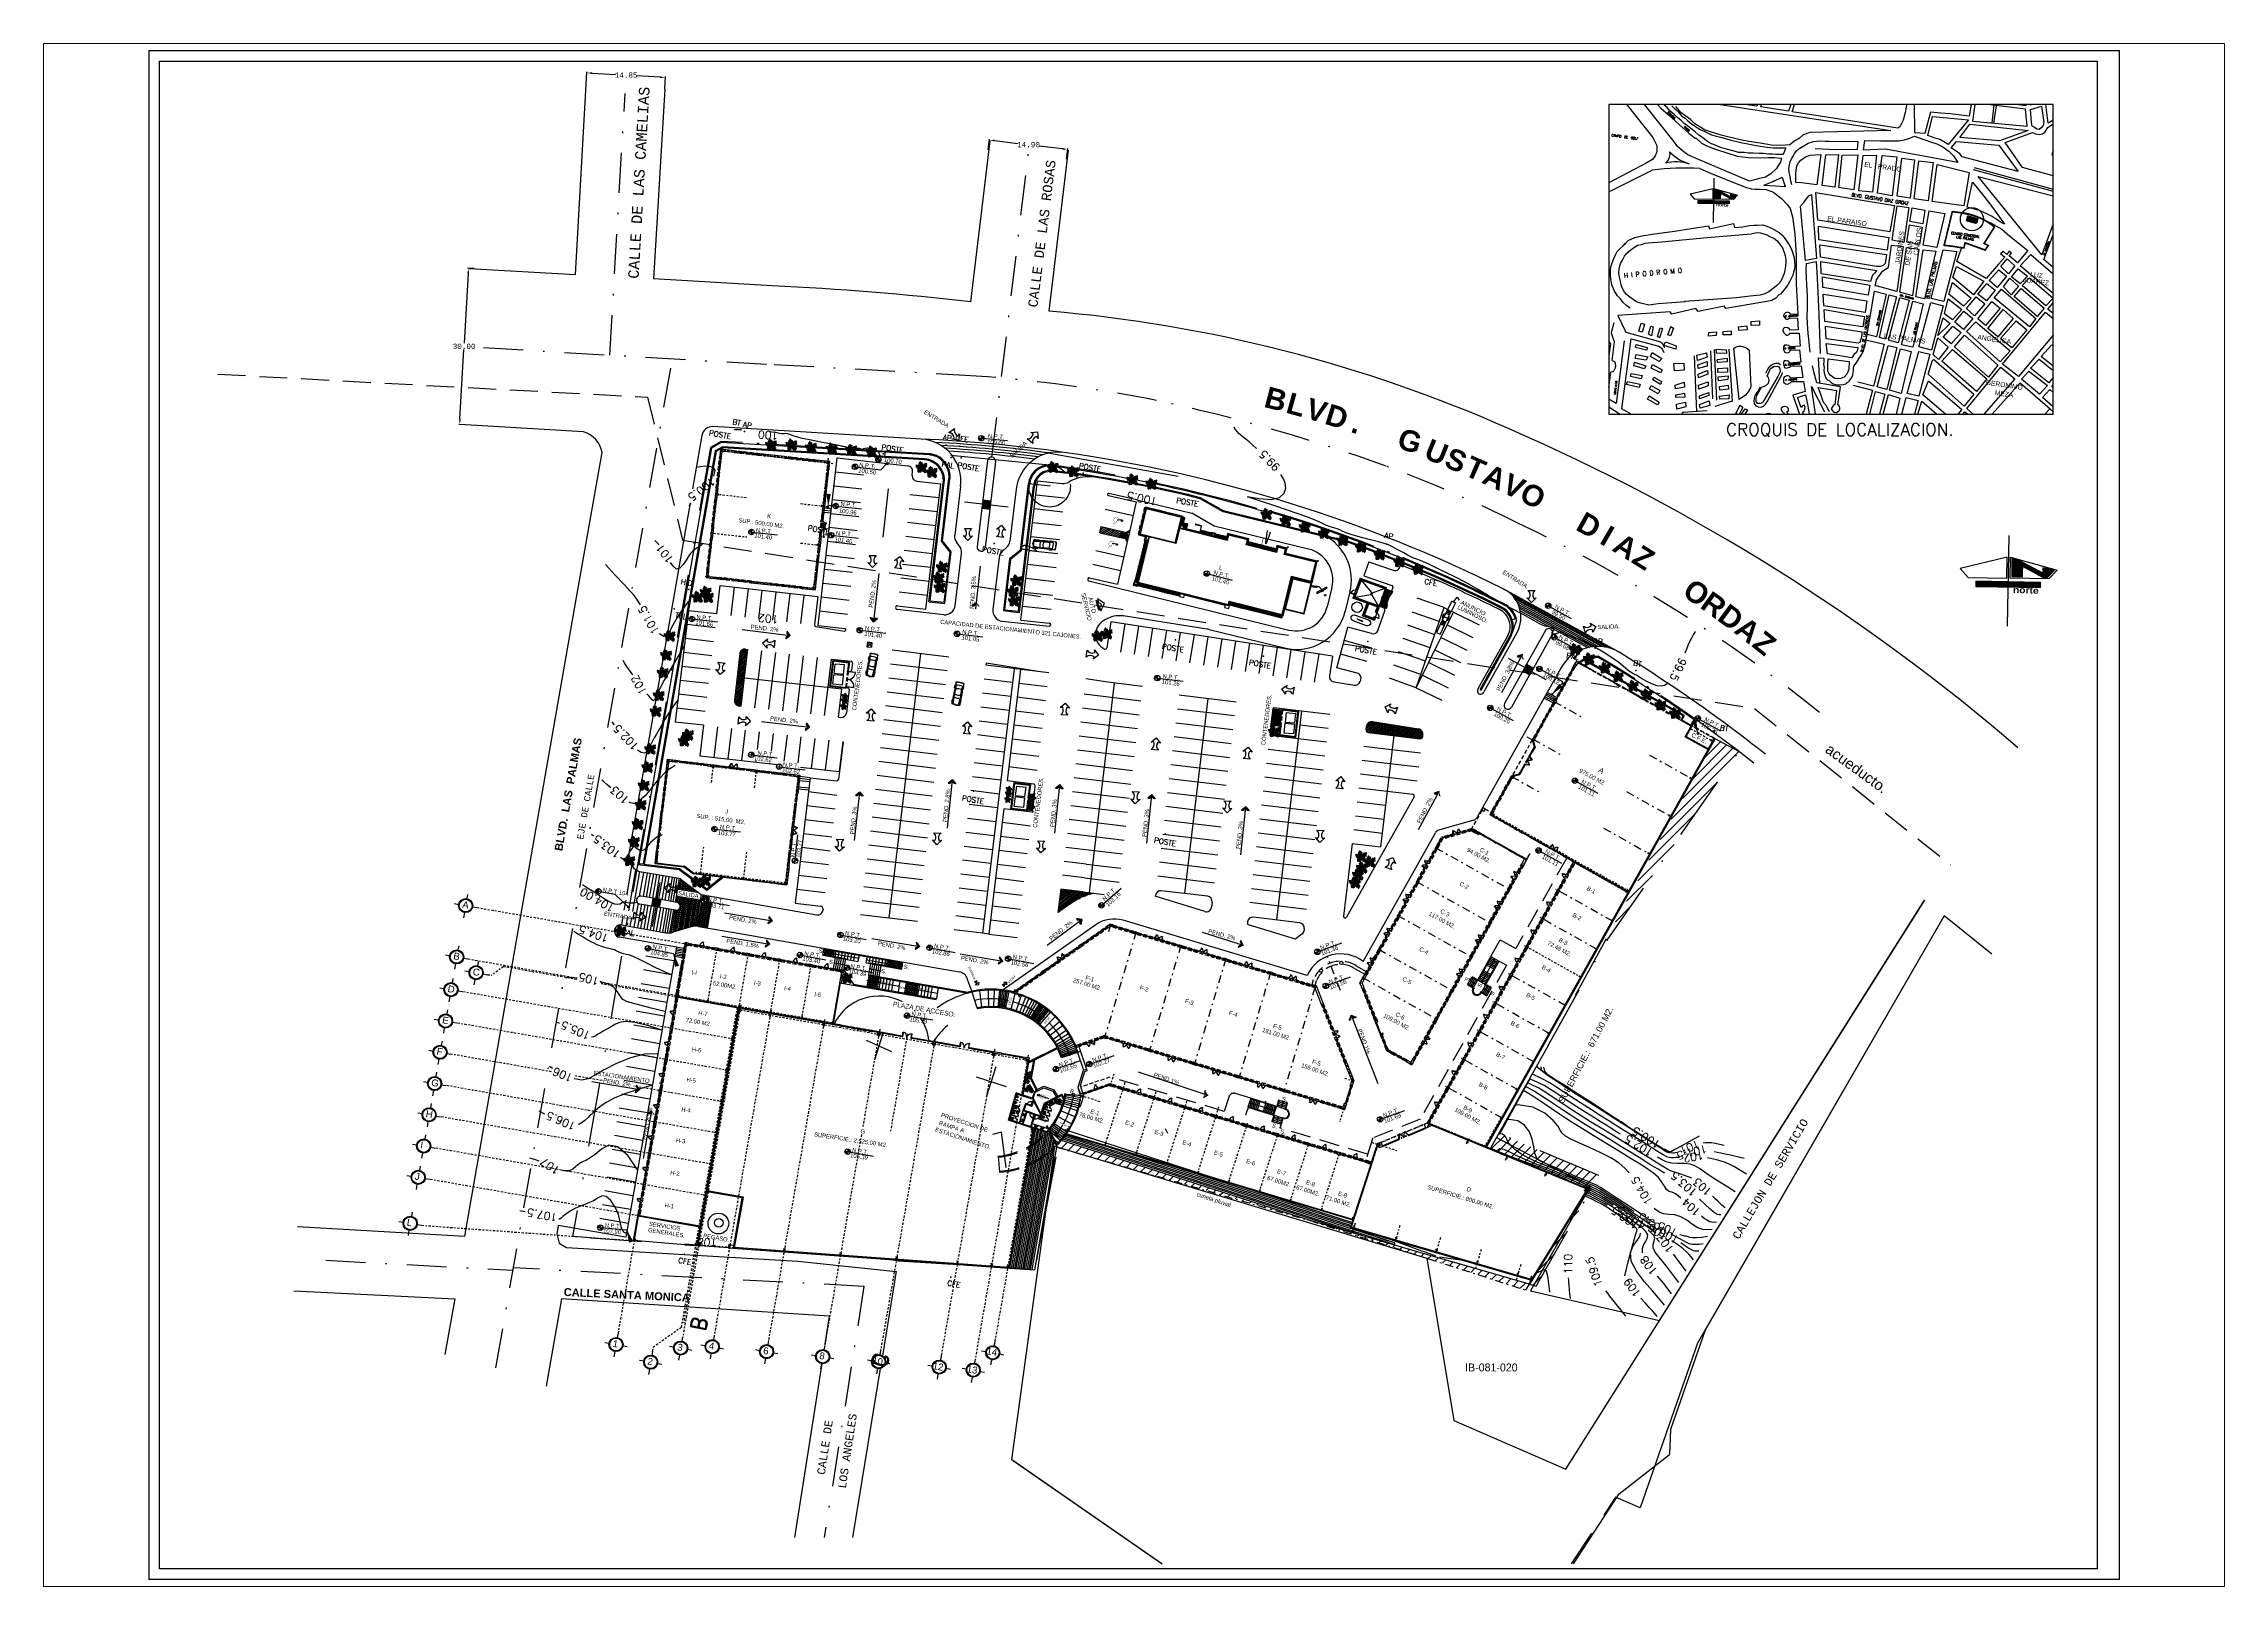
# Paper-space layout 'Layout3' of a CAD drawing. Header units: millimetres. Extents: x 30 to 267, y 21 to 189.
# The model-space entities are those that its viewports show. They can reach past a viewport. Long polylines and large blocks are cut down to what shows.
import ezdxf
from ezdxf.enums import TextEntityAlignment as Align

# ---------------------------------------------------------------- set-up
doc = ezdxf.new("R2010")
doc.units = ezdxf.units.MM
for name, pattern in [('ACAD_ISO04W100', [30.5, 24, -3, 0.5, -3]), ('DASHDOT', [1, 0.5, -0.25, 0, -0.25]), ('DASHED2', [0.375, 0.25, -0.125]), ('HIDDEN', [0.375, 0.25, -0.125]), ('SOLID', [0])]:
    doc.linetypes.add(name, pattern=pattern)
for name, color, linetype in [('AMB', 3, 'Continuous'), ('AUX2', 6, 'Continuous'), ('BANQUETA', 4, 'Continuous'), ('BANQUETA.', 2, 'Continuous'), ('BANQUETAS', 8, 'Continuous'), ('BARDA', 1, 'Continuous'), ('BLANCO', 7, 'Continuous'), ('CALLES', 4, 'Continuous'), ('COLS', 1, 'Continuous'), ('CROQUIS', 8, 'Continuous'), ('CVL_ATEXT', 7, 'Continuous'), ('CVL_NUMPTO', 7, 'Continuous'), ('CVL_PUNTO', 7, 'Continuous'), ('CVL_PUNTO_NUM', 7, 'Continuous'), ('DETALLES', 4, 'Continuous'), ('DOC', 3, 'HIDDEN'), ('EJE', 8, 'DASHDOT'), ('EJES', 1, 'DASHDOT'), ('EJES CALLE', 4, 'ACAD_ISO04W100'), ('est', 2, 'Continuous'), ('JARDINERIA', 3, 'Continuous'), ('LEVANTA', 5, 'SOLID'), ('LOCALES', 5, 'Continuous'), ('LOTE', 2, 'Continuous'), ('minusvalidos.', 160, 'Continuous'), ('MOBB', 244, 'Continuous'), ('MURO', 5, 'Continuous'), ('NIVELES', 32, 'Continuous'), ('PENDIENTES', 8, 'Continuous'), ('PLANTA', 7, 'Continuous'), ('PO08119DOC', 3, 'Continuous'), ('POL08102DOC', 95, 'Continuous'), ('POL08119FI', 5, 'Continuous'), ('POLIG', 41, 'Continuous'), ('PUERTA', 4, 'Continuous'), ('PUERTAS', 2, 'Continuous'), ('PUNTOS_CON', 10, 'SOLID'), ('PUNTOS_ICON', 15, 'SOLID'), ('PUNTOSNVOS', 5, 'Continuous'), ('RAMPA', 8, 'Continuous'), ('SECCIONES', 4, 'Continuous'), ('SOLAPA', 1, 'Continuous'), ('T', 7, 'Continuous'), ('TEXTOS', 7, 'Continuous'), ('TEXTOS_Y_COTAS', 7, 'Continuous'), ('TRAZO', 8, 'Continuous'), ('veg', 3, 'Continuous'), ('WALL', 4, 'Continuous')]:
    doc.layers.add(name, color=color, linetype=linetype)
doc.styles.add('1', font='monotxt4.shx', dxfattribs={"height": 1})
doc.styles.add('ATTR', font='romans.shx', dxfattribs={"width": 0.8, "height": 0.7})
doc.styles.add('CAJONES', font='simplex.shx', dxfattribs={"height": 0.3})
doc.styles.add('CHISEL', font='cityb___.ttf', dxfattribs={"width": 1.2, "height": 0.1})
doc.styles.add('GRUESA', font='swissk.ttf')
doc.styles.add('H1', font='hand.shx', dxfattribs={"height": 0.15})
doc.styles.add('HUNTER-O', font='HUNTER-O', dxfattribs={"height": 20})
doc.styles.add('MONOTXT4', font='MONOTXT4.shx', dxfattribs={"height": 1})
doc.styles.add('ROMAND', font='romand.shx', dxfattribs={"height": 1})
doc.styles.add('ROMANS', font='romans', dxfattribs={"height": 2})
doc.styles.add('SANSSERIFBOLD', font='sasb____.pfb', dxfattribs={"height": 1})
doc.styles.add('SIMPLEX', font='simplex.shx', dxfattribs={"height": 0.3})
doc.styles.add('TMODELF', font='ROMANS.SHX', dxfattribs={"height": 5})
doc.styles.add('TXT-200', font='logo-o.shx', dxfattribs={"height": 0.508})
doc.dimstyles.new('Copy of Standard', dxfattribs={"dimtxt": 0.8, "dimasz": 0.3, "dimexe": 0.18, "dimexo": 0, "dimgap": 0, "dimtad": 0, "dimzin": 0, "dimdsep": 46, "dimtxsty": 'Standard', "dimcen": 0.09, "dimclrd": 2, "dimclre": 2, "dimclrt": 7, "dimadec": 3, "dimazin": 0, "dimtfac": 1, "dimtofl": 0, "dimtmove": 0, "dimatfit": 3, "dimfxl": 1, "dimtolj": 1, "dimtzin": 0, "dimarcsym": 0})
doc.dimstyles.new('INDICACIONES', dxfattribs={"dimscale": 0, "dimtxt": 0.3, "dimasz": 0.35, "dimexe": 0.002, "dimexo": 0.002, "dimgap": 0.15, "dimtad": 1, "dimzin": 0, "dimdsep": 46, "dimtxsty": 'SIMPLEX', "dimcen": 0.2, "dimdle": 0.002, "dimclrd": 1, "dimclre": 1, "dimclrt": 3, "dimadec": 0, "dimazin": 0, "dimtfac": 1, "dimtofl": 0, "dimtmove": 0, "dimatfit": 3, "dimfxl": 1, "dimtvp": 1, "dimtolj": 1, "dimtzin": 0, "dimarcsym": 0})
doc.dimstyles.new('ISO-25', dxfattribs={"dimtxt": 2.5, "dimasz": 2.5, "dimexe": 1.25, "dimexo": 0.625, "dimtad": 1, "dimtxsty": 'Standard', "dimcen": 2.5, "dimadec": 0, "dimazin": 0, "dimtfac": 1, "dimtmove": 0, "dimatfit": 3, "dimfxl": 1, "dimarcsym": 0})
doc.dimstyles.get("Standard").update_dxf_attribs({"dimtxt": 0.18, "dimasz": 0.18, "dimexe": 0.18, "dimexo": 0.0625, "dimgap": 0.09, "dimtad": 0, "dimtih": 1, "dimtoh": 1, "dimdec": 4, "dimzin": 0, "dimdsep": 46, "dimtxsty": 'Standard', "dimcen": 0.09, "dimadec": 0, "dimazin": 0, "dimtfac": 1, "dimtdec": 4, "dimtofl": 0, "dimtmove": 0, "dimatfit": 3, "dimfxl": 1, "dimtolj": 1, "dimtzin": 0, "dimarcsym": 0})
pattern_1 = [(216.15804, (342.9357, 209.1181), (0.1498637, -0.2050777), [])]
pattern_2 = [(45, (-501332.533, -3596353.2181), (-0.8838834765, 0.8838834765), [])]

# ---------------------------------------------------------------- blocks, each defined once
blk = doc.blocks.new('PUERTA90')
for p, q in [((0.04, 0.45), (0.01, 0.51)), ((0.09, 0.58), (0.05, 0.57)), ((0.05, 0.5), (0.07, 0.51)), ((0.05, 0.49), (0.07, 0.5)), ((0.14, 0.54), (0.12, 0.53)), ((0.14, 0.53), (0.13, 0.52)), ((0.18, 0.52), (0.16, 0.58)), ((0.43, -0.16), (0.4, -0.18)), ((0.45, -0.2), (0.4, -0.18)), ((0.41, -0.21), (0.43, -0.16))]:
    blk.add_line(p, q)
blk.add_lwpolyline([(0.05, 0.57, 0.210556), (-0.41, -0.24), (-0.39, -0.24), (-0.39, -0.25), (-0.41, -0.25)], format="xyb")
for points in [[(0, 0.5), (0.01, 0.51), (0.05, 0.5), (0.06, 0.49), (0.04, 0.45), (0.03, 0.45)], [(0.45, -0.2), (0.09, 0.58), (0.05, 0.57), (0.41, -0.21)], [(0.18, 0.52), (0.15, 0.53), (0.14, 0.55), (0.16, 0.58), (0.17, 0.58), (0.19, 0.53)]]:
    blk.add_lwpolyline(points, close=True)
for points in [[(0.05, 0.57), (0.1, 0.55), (0.07, 0.53), (0.09, 0.58)], [(0.09, 0.49), (0.07, 0.49), (0.06, 0.51), (0.07, 0.53)], [(0.12, 0.51), (0.13, 0.52), (0.12, 0.54), (0.11, 0.54)], [(0.45, -0.25), (0.44, -0.25), (0.44, -0.24), (0.45, -0.24)]]:
    blk.add_lwpolyline(points)
at = {"linetype": 'Continuous'}
for points in [[(-0.43, -0.26), (-0.43, -0.17), (-0.41, -0.17), (-0.41, -0.26)], [(0.47, -0.26), (0.47, -0.17), (0.45, -0.17), (0.45, -0.26)]]:
    blk.add_lwpolyline(points, close=True, dxfattribs=at)
at = {"layer": 'TEXTOS_Y_COTAS'}
blk.add_circle((-0.03, -0.18), 0.0765, dxfattribs=at)
at = {"layer": 'TEXTOS_Y_COTAS', "insert": (-0.08, -0.16), "char_height": 0.03, "width": 0.1975, "attachment_point": 1}
blk.add_mtext('\\fGraphite Light ATT|b0|i0|c162|p66;0.90', dxfattribs=at)
blk = doc.blocks.new('FLECHA3')
blk.add_lwpolyline([(-0.35, -0.35), (0, 0), (0.35, -0.35, 0.044777), (0.16, -0.31, 0.391731), (0.27, -0.89), (-0.27, -0.89, 0.391731), (-0.16, -0.31, 0.044777)], format="xyb", close=True)
blk = doc.blocks.new('ARBUSTO')
at = {"color": 95}
for p, q in [((-43.81, -44.71), (-43.83, -44.71)), ((-43.79, -44.69), (-43.81, -44.71)), ((-43.78, -44.68), (-43.79, -44.69)), ((-43.76, -44.67), (-43.78, -44.68)), ((-43.75, -44.65), (-43.76, -44.67)), ((-43.74, -44.72), (-43.75, -44.65)), ((-43.73, -44.7), (-43.74, -44.72)), ((-43.71, -44.69), (-43.73, -44.7)), ((-43.69, -44.68), (-43.71, -44.69)), ((-43.68, -44.68), (-43.69, -44.68)), ((-43.66, -44.68), (-43.68, -44.68)), ((-43.65, -44.66), (-43.66, -44.68)), ((-43.63, -44.67), (-43.65, -44.66)), ((-43.61, -44.67), (-43.63, -44.67)), ((-43.6, -44.67), (-43.61, -44.67)), ((-43.58, -44.65), (-43.6, -44.67)), ((-43.56, -44.63), (-43.58, -44.65)), ((-43.56, -44.65), (-43.56, -44.63)), ((-43.55, -44.66), (-43.56, -44.65)), ((-43.54, -44.69), (-43.55, -44.66)), ((-43.53, -44.71), (-43.54, -44.69)), ((-43.53, -44.67), (-43.53, -44.65)), ((-43.53, -44.65), (-43.53, -44.71)), ((-43.53, -44.69), (-43.53, -44.67)), ((-43.49, -44.72), (-43.49, -44.66)), ((-43.49, -44.66), (-43.49, -44.68)), ((-43.48, -44.67), (-43.49, -44.68)), ((-43.49, -44.68), (-43.49, -44.71)), ((-43.49, -44.71), (-43.49, -44.72)), ((-43.47, -44.67), (-43.48, -44.67)), ((-43.45, -44.68), (-43.47, -44.67)), ((-43.43, -44.69), (-43.45, -44.68)), ((-43.42, -44.7), (-43.43, -44.69)), ((-43.4, -44.7), (-43.42, -44.7)), ((-43.38, -44.7), (-43.4, -44.7)), ((-43.37, -44.71), (-43.38, -44.7)), ((-43.37, -44.7), (-43.38, -44.71)), ((-43.35, -44.69), (-43.37, -44.7)), ((-43.36, -44.71), (-43.37, -44.71)), ((-43.34, -44.65), (-43.36, -44.71)), ((-43.33, -44.67), (-43.35, -44.69)), ((-43.34, -44.66), (-43.34, -44.65)), ((-43.33, -44.67), (-43.34, -44.66)), ((-43.31, -44.68), (-43.33, -44.67)), ((-43.31, -44.67), (-43.33, -44.67)), ((-43.3, -44.65), (-43.31, -44.67)), ((-43.3, -44.67), (-43.31, -44.68)), ((-43.3, -44.72), (-43.3, -44.65)), ((-43.28, -44.69), (-43.3, -44.67)), ((-43.28, -44.7), (-43.3, -44.72)), ((-43.27, -44.7), (-43.28, -44.69)), ((-43.27, -44.69), (-43.28, -44.7)), ((-43.25, -44.68), (-43.27, -44.69)), ((-43.27, -44.72), (-43.27, -44.7)), ((-43.23, -44.68), (-43.25, -44.68)), ((-43.22, -44.67), (-43.23, -44.68)), ((-43.2, -44.66), (-43.22, -44.67)), ((-43.18, -44.66), (-43.2, -44.66)), ((-43.17, -44.67), (-43.18, -44.66)), ((-43.15, -44.66), (-43.17, -44.67)), ((-43.14, -44.65), (-43.15, -44.66)), ((-43.12, -44.63), (-43.14, -44.65)), ((-43.11, -44.64), (-43.12, -44.63)), ((-43.1, -44.66), (-43.11, -44.64)), ((-43.09, -44.69), (-43.1, -44.66)), ((-43.08, -44.65), (-43.09, -44.71)), ((-43.09, -44.7), (-43.08, -44.68)), ((-43.09, -44.71), (-43.09, -44.69)), ((-43.09, -44.72), (-43.09, -44.7)), ((-43.08, -44.67), (-43.08, -44.65)), ((-43.08, -44.68), (-43.08, -44.67)), ((-43.06, -44.69), (-43.07, -44.72)), ((-43.05, -44.68), (-43.06, -44.69)), ((-43.04, -44.66), (-43.05, -44.68)), ((-43.03, -44.66), (-43.05, -44.68)), ((-43.05, -44.68), (-43.04, -44.7)), ((-43.04, -44.72), (-43.04, -44.66)), ((-43.04, -44.7), (-43.04, -44.72)), ((-43.02, -44.66), (-43.03, -44.66)), ((-43, -44.67), (-43.02, -44.66)), ((-42.99, -44.69), (-43, -44.67)), ((-42.97, -44.7), (-42.99, -44.69)), ((-42.96, -44.7), (-42.97, -44.7)), ((-42.94, -44.7), (-42.96, -44.7)), ((-42.92, -44.7), (-42.94, -44.7)), ((-42.92, -44.71), (-42.94, -44.71)), ((-42.9, -44.69), (-42.92, -44.71)), ((-42.91, -44.7), (-42.92, -44.7)), ((-42.9, -44.64), (-42.91, -44.7)), ((-42.89, -44.65), (-42.9, -44.64)), ((-42.88, -44.68), (-42.9, -44.69)), ((-42.88, -44.67), (-42.89, -44.65)), ((-42.87, -44.67), (-42.88, -44.67)), ((-42.87, -44.67), (-42.88, -44.68)), ((-42.86, -44.65), (-42.87, -44.67)), ((-42.85, -44.67), (-42.87, -44.67)), ((-42.85, -44.72), (-42.86, -44.65)), ((-42.83, -44.68), (-42.85, -44.67)), ((-42.84, -44.7), (-42.85, -44.72)), ((-42.82, -44.69), (-42.84, -44.7)), ((-42.83, -44.7), (-42.83, -44.68)), ((-42.82, -44.72), (-42.83, -44.7)), ((-42.8, -44.68), (-42.82, -44.69)), ((-42.79, -44.68), (-42.8, -44.68)), ((-42.77, -44.68), (-42.79, -44.68)), ((-42.75, -44.66), (-42.77, -44.68)), ((-42.74, -44.67), (-42.75, -44.66)), ((-42.72, -44.67), (-42.74, -44.67)), ((-42.71, -44.67), (-42.72, -44.67)), ((-42.69, -44.65), (-42.71, -44.67)), ((-42.67, -44.63), (-42.69, -44.65)), ((-42.66, -44.65), (-42.67, -44.63)), ((-42.66, -44.66), (-42.66, -44.65)), ((-42.65, -44.69), (-42.66, -44.66)), ((-42.64, -44.71), (-42.65, -44.69)), ((-42.63, -44.65), (-42.64, -44.71)), ((-42.63, -44.67), (-42.63, -44.65)), ((-42.6, -44.72), (-42.6, -44.66)), ((-42.59, -44.67), (-42.6, -44.68)), ((-42.6, -44.68), (-42.6, -44.71)), ((-42.6, -44.71), (-42.6, -44.72)), ((-42.57, -44.67), (-42.59, -44.67)), ((-42.56, -44.68), (-42.57, -44.67)), ((-42.54, -44.69), (-42.56, -44.68)), ((-42.53, -44.7), (-42.54, -44.69)), ((-42.51, -44.7), (-42.53, -44.7)), ((-42.49, -44.7), (-42.51, -44.7)), ((-42.48, -44.71), (-42.49, -44.7)), ((-42.46, -44.63), (-42.48, -44.71)), ((-42.45, -44.65), (-42.46, -44.63)), ((-42.44, -44.66), (-42.45, -44.65)), ((-42.44, -44.67), (-42.44, -44.66)), ((-42.42, -44.68), (-42.44, -44.67)), ((-42.41, -44.67), (-42.42, -44.68)), ((-42.39, -44.69), (-42.41, -44.67)), ((-42.38, -44.7), (-42.39, -44.69)), ((-42.37, -44.72), (-42.38, -44.7)), ((-43.89, -44.83), (-43.9, -44.85)), ((-43.9, -44.85), (-43.9, -44.86)), ((-43.9, -44.86), (-43.9, -44.88)), ((-43.9, -44.88), (-43.89, -44.9)), ((-43.89, -44.92), (-43.9, -44.93)), ((-43.9, -44.93), (-43.9, -44.95)), ((-43.9, -44.95), (-43.89, -44.97)), ((-43.88, -44.82), (-43.89, -44.83)), ((-43.89, -44.9), (-43.89, -44.92)), ((-43.89, -44.97), (-43.88, -44.98)), ((-43.86, -44.82), (-43.88, -44.82)), ((-43.88, -44.98), (-43.87, -45)), ((-43.87, -45), (-43.86, -45)), ((-43.86, -45.06), (-43.87, -45.07)), ((-43.87, -45.07), (-43.87, -45.09)), ((-43.87, -45.09), (-43.86, -45.11)), ((-43.85, -44.74), (-43.86, -44.76)), ((-43.86, -44.76), (-43.85, -44.77)), ((-43.84, -44.82), (-43.86, -44.82)), ((-43.86, -45), (-43.85, -45)), ((-43.84, -45.04), (-43.86, -45.06)), ((-43.86, -45.11), (-43.85, -45.13)), ((-43.83, -44.71), (-43.85, -44.73)), ((-43.85, -44.73), (-43.85, -44.74)), ((-43.85, -44.77), (-43.83, -44.78)), ((-43.85, -45), (-43.84, -45.02)), ((-43.85, -45.13), (-43.82, -45.12)), ((-43.81, -44.81), (-43.84, -44.82)), ((-43.84, -45.02), (-43.84, -45.04)), ((-43.83, -44.78), (-43.82, -44.8)), ((-43.82, -44.8), (-43.81, -44.81)), ((-43.82, -45.12), (-43.8, -45.14)), ((-43.81, -44.81), (-43.8, -44.82)), ((-43.8, -44.82), (-43.81, -44.81)), ((-43.81, -44.89), (-43.81, -44.91)), ((-43.8, -45.14), (-43.8, -45.16)), ((-43.8, -45.16), (-43.8, -45.17)), ((-43.8, -45.17), (-43.78, -45.17)), ((-43.79, -45.09), (-43.78, -45.11)), ((-43.78, -45.17), (-43.77, -45.17)), ((-43.77, -45.17), (-43.75, -45.19)), ((-43.76, -44.98), (-43.73, -44.99)), ((-43.75, -45.03), (-43.76, -45.02)), ((-43.76, -45.02), (-43.76, -45.03)), ((-43.73, -45.05), (-43.75, -45.03)), ((-43.75, -45.19), (-43.75, -45.2)), ((-43.75, -45.2), (-43.73, -45.21)), ((-43.73, -44.99), (-43.71, -44.99)), ((-43.73, -45.02), (-43.71, -45.03)), ((-43.66, -45.02), (-43.73, -45.02)), ((-43.71, -45.05), (-43.73, -45.05)), ((-43.73, -45.21), (-43.72, -45.19)), ((-43.72, -45.19), (-43.71, -45.17)), ((-43.71, -44.99), (-43.69, -45)), ((-43.71, -45.03), (-43.7, -45.04)), ((-43.71, -45.17), (-43.7, -45.15)), ((-43.7, -45.04), (-43.68, -45.04)), ((-43.68, -45.06), (-43.7, -45.05)), ((-43.7, -45.15), (-43.7, -45.13)), ((-43.7, -45.13), (-43.68, -45.13)), ((-43.7, -45.13), (-43.67, -45.13)), ((-43.69, -44.8), (-43.61, -44.78)), ((-43.69, -44.81), (-43.69, -44.8)), ((-43.68, -44.83), (-43.69, -44.81)), ((-43.69, -45), (-43.68, -45.02)), ((-43.68, -44.85), (-43.68, -44.83)), ((-43.66, -44.85), (-43.68, -44.85)), ((-43.68, -45.02), (-43.66, -45.02)), ((-43.68, -45.04), (-43.66, -45.03)), ((-43.67, -45.07), (-43.68, -45.06)), ((-43.68, -45.21), (-43.68, -45.17)), ((-43.68, -45.17), (-43.67, -45.19)), ((-43.67, -45.2), (-43.68, -45.21)), ((-43.67, -45.09), (-43.67, -45.07)), ((-43.65, -45.11), (-43.67, -45.09)), ((-43.67, -45.13), (-43.66, -45.18)), ((-43.67, -45.18), (-43.67, -45.2)), ((-43.67, -45.19), (-43.65, -45.2)), ((-43.65, -44.88), (-43.66, -44.85)), ((-43.66, -44.93), (-43.65, -44.92)), ((-43.66, -44.95), (-43.66, -44.93)), ((-43.66, -44.97), (-43.66, -44.95)), ((-43.66, -44.98), (-43.66, -44.97)), ((-43.65, -45), (-43.66, -44.98)), ((-43.66, -45.03), (-43.65, -45.02)), ((-43.56, -44.9), (-43.65, -44.88)), ((-43.65, -44.92), (-43.56, -44.9)), ((-43.65, -45.02), (-43.65, -45)), ((-43.64, -45.12), (-43.65, -45.11)), ((-43.65, -45.2), (-43.62, -45.2)), ((-43.62, -45.2), (-43.61, -45.22)), ((-43.61, -44.78), (-43.61, -44.76)), ((-43.61, -45.22), (-43.6, -45.23)), ((-43.6, -45.23), (-43.59, -45.24)), ((-43.59, -45.24), (-43.57, -45.23)), ((-43.57, -45.23), (-43.55, -45.22)), ((-43.55, -45.22), (-43.54, -45.22)), ((-43.54, -45.22), (-43.52, -45.2)), ((-43.52, -45.2), (-43.51, -45.2)), ((-43.51, -45.2), (-43.49, -45.21)), ((-43.49, -45.21), (-43.48, -45.23)), ((-43.48, -45.23), (-43.47, -45.23)), ((-43.47, -45.23), (-43.45, -45.23)), ((-43.45, -44.89), (-43.45, -44.91)), ((-43.45, -45.23), (-43.44, -45.21)), ((-43.44, -45.21), (-43.42, -45.2)), ((-43.42, -45.09), (-43.41, -45.11)), ((-43.42, -45.2), (-43.41, -45.19)), ((-43.4, -44.72), (-43.41, -44.74)), ((-43.41, -45.11), (-43.4, -45.13)), ((-43.41, -45.19), (-43.37, -45.17)), ((-43.38, -44.71), (-43.4, -44.72)), ((-43.38, -45.03), (-43.4, -45.02)), ((-43.4, -45.13), (-43.37, -45.12)), ((-43.39, -44.98), (-43.36, -44.99)), ((-43.39, -45.02), (-43.39, -45.03)), ((-43.36, -45.05), (-43.38, -45.03)), ((-43.3, -45.02), (-43.37, -45.02)), ((-43.37, -45.02), (-43.35, -45.03)), ((-43.37, -45.12), (-43.36, -45.14)), ((-43.37, -45.17), (-43.36, -45.17)), ((-43.36, -44.99), (-43.34, -44.99)), ((-43.35, -45.05), (-43.36, -45.05)), ((-43.36, -45.14), (-43.35, -45.15)), ((-43.36, -45.17), (-43.34, -45.17)), ((-43.35, -45.03), (-43.33, -45.04)), ((-43.35, -45.15), (-43.35, -45.17)), ((-43.35, -45.17), (-43.34, -45.17)), ((-43.34, -44.99), (-43.33, -45)), ((-43.34, -45.17), (-43.33, -45.21)), ((-43.34, -45.17), (-43.32, -45.17)), ((-43.33, -44.8), (-43.24, -44.78)), ((-43.33, -44.81), (-43.33, -44.8)), ((-43.32, -44.83), (-43.33, -44.81)), ((-43.33, -45), (-43.31, -45.02)), ((-43.33, -45.04), (-43.31, -45.04)), ((-43.32, -45.06), (-43.33, -45.05)), ((-43.33, -45.2), (-43.32, -45.18)), ((-43.33, -45.21), (-43.33, -45.2)), ((-43.31, -44.85), (-43.32, -44.83)), ((-43.31, -45.07), (-43.32, -45.06)), ((-43.32, -45.17), (-43.31, -45.18)), ((-43.32, -45.18), (-43.3, -45.18)), ((-43.29, -44.85), (-43.31, -44.85)), ((-43.31, -45.02), (-43.3, -45.02)), ((-43.31, -45.04), (-43.3, -45.03)), ((-43.3, -45.09), (-43.31, -45.07)), ((-43.31, -45.18), (-43.3, -45.2)), ((-43.3, -45.03), (-43.28, -45.02)), ((-43.28, -45.11), (-43.3, -45.09)), ((-43.3, -45.18), (-43.28, -45.17)), ((-43.3, -45.2), (-43.29, -45.2)), ((-43.28, -44.88), (-43.29, -44.85)), ((-43.29, -44.93), (-43.28, -44.92)), ((-43.29, -44.95), (-43.29, -44.93)), ((-43.29, -44.97), (-43.29, -44.95)), ((-43.29, -44.98), (-43.29, -44.97)), ((-43.28, -45), (-43.29, -44.98)), ((-43.29, -45.2), (-43.27, -45.19)), ((-43.19, -44.9), (-43.28, -44.88)), ((-43.28, -44.92), (-43.19, -44.9)), ((-43.28, -45.02), (-43.28, -45)), ((-43.27, -45.12), (-43.28, -45.11)), ((-43.28, -45.17), (-43.27, -45.15)), ((-43.25, -44.72), (-43.27, -44.72)), ((-43.26, -45.13), (-43.27, -45.12)), ((-43.27, -45.15), (-43.26, -45.13)), ((-43.27, -45.19), (-43.26, -45.17)), ((-43.26, -45.13), (-43.26, -45.13)), ((-43.26, -45.17), (-43.25, -45.15)), ((-43.23, -44.73), (-43.25, -44.72)), ((-43.25, -45.13), (-43.23, -45.12)), ((-43.25, -45.15), (-43.25, -45.13)), ((-43.24, -44.75), (-43.23, -44.73)), ((-43.24, -44.76), (-43.24, -44.75)), ((-43.24, -44.78), (-43.24, -44.76)), ((-43.23, -45.12), (-43.22, -45.11)), ((-43.23, -45.17), (-43.22, -45.19)), ((-43.23, -45.21), (-43.23, -45.17)), ((-43.22, -45.18), (-43.23, -45.19)), ((-43.23, -45.19), (-43.23, -45.21)), ((-43.22, -45.11), (-43.2, -45.1)), ((-43.2, -45.17), (-43.22, -45.18)), ((-43.22, -45.19), (-43.2, -45.19)), ((-43.2, -45.1), (-43.19, -45.07)), ((-43.19, -45.15), (-43.2, -45.17)), ((-43.2, -45.19), (-43.17, -45.19)), ((-43.19, -45.07), (-43.19, -45.04)), ((-43.18, -45.13), (-43.19, -45.15)), ((-43.17, -45.07), (-43.18, -45.09)), ((-43.18, -45.09), (-43.18, -45.11)), ((-43.18, -45.11), (-43.18, -45.13)), ((-43.17, -45.03), (-43.17, -45.05)), ((-43.16, -45.05), (-43.17, -45.07)), ((-43.17, -45.05), (-43.16, -45.06)), ((-43.17, -45.19), (-43.17, -45.21)), ((-43.17, -45.21), (-43.16, -45.23)), ((-43.16, -45.06), (-43.14, -45.07)), ((-43.16, -45.23), (-43.14, -45.23)), ((-43.14, -45.07), (-43.12, -45.06)), ((-43.14, -45.23), (-43.12, -45.23)), ((-43.12, -45.06), (-43.11, -45.05)), ((-43.12, -45.23), (-43.11, -45.22)), ((-43.11, -45.05), (-43.09, -45.05)), ((-43.11, -45.22), (-43.09, -45.21)), ((-43.09, -44.73), (-43.09, -44.72)), ((-43.09, -45.05), (-43.08, -45.04)), ((-43.09, -45.21), (-43.08, -45.2)), ((-43.08, -45.04), (-43.06, -45.03)), ((-43.08, -45.2), (-43.06, -45.2)), ((-43.07, -44.72), (-43.07, -44.73)), ((-43.06, -45.03), (-43.05, -45.04)), ((-43.06, -45.2), (-43.05, -45.21)), ((-43.05, -45.04), (-43.04, -45.06)), ((-43.05, -45.21), (-43.04, -45.22)), ((-43.04, -45.06), (-43.02, -45.06)), ((-43.04, -45.22), (-43.02, -45.23)), ((-43.02, -45.06), (-43.01, -45.06)), ((-43.02, -45.23), (-43.01, -45.22)), ((-43.01, -45.06), (-42.99, -45.04)), ((-43.01, -45.22), (-42.99, -45.21)), ((-42.99, -45.04), (-42.98, -45.03)), ((-42.99, -45.21), (-42.98, -45.2)), ((-42.98, -45.03), (-42.96, -45.02)), ((-42.98, -45.2), (-42.96, -45.19)), ((-42.97, -45.11), (-42.96, -45.13)), ((-42.94, -44.71), (-42.96, -44.73)), ((-42.96, -44.73), (-42.96, -44.74)), ((-42.96, -44.74), (-42.96, -44.76)), ((-42.96, -45.13), (-42.93, -45.12)), ((-42.96, -45.19), (-42.93, -45.17)), ((-42.93, -45.12), (-42.91, -45.14)), ((-42.93, -45.17), (-42.91, -45.23)), ((-42.91, -45.14), (-42.91, -45.16)), ((-42.91, -45.16), (-42.91, -45.17)), ((-42.91, -45.23), (-42.9, -45.17)), ((-42.91, -45.17), (-42.89, -45.17)), ((-42.9, -44.99), (-42.88, -45)), ((-42.89, -45.04), (-42.9, -45.04)), ((-42.9, -45.17), (-42.89, -45.21)), ((-42.87, -45.06), (-42.89, -45.04)), ((-42.89, -45.17), (-42.88, -45.17)), ((-42.89, -45.21), (-42.88, -45.2)), ((-42.88, -45), (-42.87, -45.01)), ((-42.88, -45.17), (-42.86, -45.19)), ((-42.88, -45.2), (-42.87, -45.18)), ((-42.87, -45.01), (-42.85, -45.02)), ((-42.86, -45.07), (-42.87, -45.06)), ((-42.87, -45.18), (-42.85, -45.18)), ((-42.86, -45.09), (-42.86, -45.07)), ((-42.84, -45.1), (-42.86, -45.09)), ((-42.86, -45.19), (-42.86, -45.2)), ((-42.86, -45.2), (-42.84, -45.21)), ((-42.85, -45.02), (-42.83, -45.02)), ((-42.85, -45.18), (-42.84, -45.17)), ((-42.84, -44.83), (-42.79, -44.81)), ((-42.83, -44.84), (-42.84, -44.83)), ((-42.84, -45.04), (-42.82, -45.03)), ((-42.8, -45.04), (-42.84, -45.04)), ((-42.82, -45.11), (-42.84, -45.1)), ((-42.84, -45.17), (-42.82, -45.15)), ((-42.84, -45.21), (-42.82, -45.19)), ((-42.82, -44.84), (-42.83, -44.84)), ((-42.83, -45.02), (-42.81, -45.02)), ((-42.81, -44.72), (-42.82, -44.72)), ((-42.81, -44.88), (-42.82, -44.84)), ((-42.82, -44.93), (-42.81, -44.91)), ((-42.82, -44.94), (-42.82, -44.93)), ((-42.81, -44.96), (-42.82, -44.94)), ((-42.82, -45.03), (-42.81, -45.01)), ((-42.81, -45.13), (-42.82, -45.11)), ((-42.82, -45.15), (-42.81, -45.13)), ((-42.82, -45.19), (-42.81, -45.17)), ((-42.79, -44.72), (-42.81, -44.72)), ((-42.8, -44.89), (-42.81, -44.88)), ((-42.81, -44.91), (-42.8, -44.89)), ((-42.81, -44.98), (-42.81, -44.96)), ((-42.81, -45), (-42.81, -44.98)), ((-42.81, -45.01), (-42.81, -45)), ((-42.81, -45.02), (-42.8, -45.04)), ((-42.81, -45.13), (-42.81, -45.13)), ((-42.81, -45.15), (-42.81, -45.13)), ((-42.81, -45.13), (-42.79, -45.13)), ((-42.81, -45.17), (-42.81, -45.15)), ((-42.8, -44.78), (-42.79, -44.76)), ((-42.79, -44.79), (-42.8, -44.78)), ((-42.79, -44.74), (-42.79, -44.72)), ((-42.79, -44.76), (-42.79, -44.74)), ((-42.79, -44.81), (-42.79, -44.79)), ((-42.79, -45.13), (-42.77, -45.12)), ((-42.79, -45.17), (-42.77, -45.19)), ((-42.79, -45.21), (-42.79, -45.17)), ((-42.78, -45.2), (-42.79, -45.21)), ((-42.77, -45.18), (-42.78, -45.2)), ((-42.77, -45.12), (-42.76, -45.11)), ((-42.76, -45.17), (-42.77, -45.18)), ((-42.77, -45.19), (-42.76, -45.2)), ((-42.76, -45), (-42.73, -45)), ((-42.74, -45.15), (-42.76, -45.17)), ((-42.76, -45.2), (-42.73, -45.2)), ((-42.73, -45.12), (-42.74, -45.14)), ((-42.74, -45.14), (-42.74, -45.15)), ((-42.73, -45), (-42.72, -45.02)), ((-42.73, -45.2), (-42.72, -45.22)), ((-42.72, -45.02), (-42.71, -45.04)), ((-42.72, -45.22), (-42.71, -45.23)), ((-42.71, -45.04), (-42.69, -45.04)), ((-42.71, -45.23), (-42.69, -45.24)), ((-42.69, -45.04), (-42.68, -45.03)), ((-42.69, -45.24), (-42.68, -45.23)), ((-42.68, -45.03), (-42.66, -45.03)), ((-42.68, -45.23), (-42.66, -45.22)), ((-42.66, -45.03), (-42.65, -45.02)), ((-42.66, -45.22), (-42.65, -45.22)), ((-42.65, -45.02), (-42.63, -45.01)), ((-42.65, -45.22), (-42.63, -45.2)), ((-42.63, -45.01), (-42.62, -45.01)), ((-42.63, -45.2), (-42.62, -45.2)), ((-42.62, -45.01), (-42.6, -45.01)), ((-42.62, -45.2), (-42.6, -45.21)), ((-42.6, -45.01), (-42.59, -45.03)), ((-42.6, -45.21), (-42.59, -45.23)), ((-42.59, -45.03), (-42.58, -45.03)), ((-42.59, -45.23), (-42.58, -45.23)), ((-42.58, -45.03), (-42.56, -45.02)), ((-42.58, -45.23), (-42.56, -45.22)), ((-42.56, -45.02), (-42.55, -45.01)), ((-42.56, -45.22), (-42.55, -45.2)), ((-42.55, -45), (-42.54, -45.01)), ((-42.55, -45.01), (-42.53, -45)), ((-42.55, -45.2), (-42.53, -45.2)), ((-42.54, -45.01), (-42.52, -45.02)), ((-42.53, -45), (-42.52, -45.05)), ((-42.53, -45.2), (-42.52, -45.24)), ((-42.52, -45.02), (-42.5, -45.02)), ((-42.52, -45.05), (-42.48, -45.03)), ((-42.52, -45.24), (-42.48, -45.23)), ((-42.51, -44.83), (-42.46, -44.81)), ((-42.5, -44.84), (-42.51, -44.83)), ((-42.51, -45.04), (-42.49, -45.03)), ((-42.49, -44.84), (-42.5, -44.84)), ((-42.5, -45.02), (-42.48, -45.02)), ((-42.48, -44.88), (-42.49, -44.84)), ((-42.49, -44.93), (-42.48, -44.91)), ((-42.49, -44.94), (-42.49, -44.93)), ((-42.48, -44.96), (-42.49, -44.94)), ((-42.49, -45.03), (-42.48, -45.01)), ((-42.47, -44.89), (-42.48, -44.88)), ((-42.48, -44.91), (-42.47, -44.89)), ((-42.48, -44.98), (-42.48, -44.96)), ((-42.48, -45), (-42.48, -44.98)), ((-42.48, -45.01), (-42.48, -45)), ((-42.48, -45.02), (-42.47, -45.04)), ((-42.48, -45.03), (-42.47, -45.03)), ((-42.48, -45.23), (-42.47, -45.23)), ((-42.47, -45.03), (-42.45, -45.03)), ((-42.47, -45.23), (-42.45, -45.23)), ((-42.45, -45.03), (-42.44, -45.02)), ((-42.45, -45.23), (-42.44, -45.21)), ((-42.44, -45.02), (-42.43, -45)), ((-42.44, -45.21), (-42.43, -45.2)), ((-42.43, -45), (-42.42, -44.99)), ((-42.43, -45.2), (-42.42, -45.18)), ((-42.42, -44.99), (-42.41, -44.99)), ((-42.42, -45.18), (-42.41, -45.18)), ((-42.41, -45.18), (-42.39, -45.17)), ((-42.39, -45.02), (-42.37, -45.03)), ((-42.38, -45.12), (-42.39, -45.11)), ((-42.39, -45.17), (-42.38, -45.15)), ((-42.37, -45.13), (-42.38, -45.12)), ((-42.38, -45.15), (-42.37, -45.13)), ((-42.36, -44.72), (-42.37, -44.72)), ((-42.37, -45.03), (-42.35, -45.04)), ((-42.37, -45.13), (-42.37, -45.13)), ((-42.34, -44.73), (-42.36, -44.72)), ((-42.35, -44.76), (-42.34, -44.75)), ((-42.35, -44.78), (-42.35, -44.76)), ((-42.35, -44.8), (-42.35, -44.78)), ((-42.35, -44.81), (-42.35, -44.8)), ((-42.34, -44.83), (-42.35, -44.81)), ((-42.35, -45.04), (-42.33, -45.04)), ((-42.34, -44.75), (-42.34, -44.73)), ((-42.33, -44.85), (-42.34, -44.83)), ((-42.32, -44.85), (-42.33, -44.85)), ((-42.33, -45.04), (-42.32, -45.03)), ((-42.3, -44.88), (-42.32, -44.85)), ((-42.32, -44.95), (-42.31, -44.93)), ((-42.31, -44.97), (-42.32, -44.95)), ((-42.32, -45.03), (-42.31, -45.02)), ((-42.31, -44.92), (-42.3, -44.9)), ((-42.31, -44.93), (-42.31, -44.92)), ((-42.31, -44.98), (-42.31, -44.97)), ((-42.31, -45), (-42.31, -44.98)), ((-42.31, -45.02), (-42.31, -45)), ((-42.3, -44.9), (-42.3, -44.88))]:
    blk.add_line(p, q, dxfattribs=at)
blk = doc.blocks.new('arbol4')
for p, q in [((-2.78214, 0.78018), (-3.28206, 0.6966)), ((-2.36916, 0.41796), (-3.23856, 0.25074)), ((-1.82226, -0.13404), (-3.08226, 1.12596)), ((-2.84736, 0.86382), (-2.8908, 1.33752)), ((-2.54304, 1.30962), (-2.47788, 0.52944)), ((-2.23878, 1.1703), (-2.0214, 0.05574)), ((-2.0649, 1.28178), (-1.3911, -0.16722)), ((-0.80424, -0.27864), (-1.7823, 1.11456)), ((-0.15216, 0.75234), (-1.5867, 1.72758)), ((-0.2391, 1.28178), (-1.41282, 2.03412)), ((-1.3911, 1.03098), (-0.10872, 0.41796)), ((-0.36954, 1.97838), (-1.23894, 2.39634)), ((-1.17372, 0.41796), (0, -0.11148)), ((-0.45648, 2.42424), (-0.9564, 2.75862)), ((-0.54342, 2.81436), (-0.7173, 2.95368)), ((0.06774, -0.40404), (-0.56226, 3.01596)), ((-0.4782, 2.70288), (-0.32604, 2.95368)), ((-0.39126, 2.20134), (-0.08694, 2.56356)), ((-0.2826, 1.75548), (0.34776, 2.47998)), ((-0.2391, 1.25388), (0.69552, 2.39634)), ((-0.10872, 0.58512), (0.58686, 1.86696)), ((0, 0), (0.60858, 1.1982)), ((0.06774, -0.40404), (1.68774, 0.13596)), ((0.30426, -0.30654), (0.73896, 1.05882)), ((0.6738, -0.19506), (1.13022, 1.1703)), ((1.04328, -0.05574), (1.45626, 1.47684)), ((1.39104, 0.02784), (1.71708, 1.53258)), ((1.52148, 0.05574), (2.86902, -0.30654)), ((1.68774, 0.13596), (2.94774, 1.75596)), ((1.69536, 0.13932), (1.93446, 1.75548)), ((1.84746, 0.33438), (2.95596, -0.0279)), ((1.9779, 1.44894), (2.0214, 0.58512)), ((2.06484, 0.58512), (2.99946, 0.25074)), ((2.1735, 1.56042), (2.30394, 0.9474)), ((2.23872, 0.78018), (2.95596, 0.66876)), ((2.39088, 1.644), (2.58648, 1.30962)), ((2.49954, 1.14246), (2.99946, 1.08672)), ((2.6952, 1.3932), (3.1299, 1.44894)), ((2.71692, 1.78332), (2.78208, 1.56042)), ((-1.93446, -0.0279), (-3.06468, -0.08364)), ((-1.6302, -0.19506), (-2.80386, -0.75234)), ((-0.97812, -1.30968), (-2.4996, -1.53258)), ((-1.6302, -2.1456), (-2.4996, -2.28492)), ((-1.3911, -1.6998), (-2.47788, -1.72764)), ((-1.7823, -2.45214), (-2.47788, -2.53572)), ((-1.99968, -2.78652), (-2.39094, -2.95368)), ((-1.5432, -1.97844), (-2.34744, -1.95054)), ((-1.21722, -0.22296), (-2.217, -0.89172)), ((-1.28226, -1.57404), (-2.18226, -3.10404)), ((-1.89102, -2.6193), (-1.84752, -3.06516)), ((0.06774, -0.40404), (-1.82226, -0.13404)), ((-0.89118, -0.27864), (-1.73886, -0.9753)), ((-0.84768, -1.17036), (-1.73886, -1.17036)), ((-1.67364, -2.25708), (-1.60842, -3.03726)), ((-1.43454, -1.83912), (-1.30416, -3.1209)), ((0.06774, -0.40404), (-1.28226, -1.57404)), ((-0.32604, -0.33438), (-1.21722, -0.89172)), ((-1.17372, -1.50474), (-0.99984, -3.06516)), ((-0.32604, -0.75234), (-1.13028, -1.00314)), ((-0.9564, -1.30968), (-0.69552, -2.81436)), ((-0.73902, -1.08672), (-0.45648, -2.3685)), ((-0.49992, -0.91956), (-0.30432, -1.81122)), ((-0.21738, -0.61302), (-0.15216, -1.28178)), ((0.21732, -0.58518), (-0.02172, -1.61616)), ((0.06774, -0.40404), (1.14774, -1.75404)), ((0.17388, -0.55734), (1.52148, -0.9753)), ((0.36948, -0.78024), (0.1956, -1.95054)), ((0.60858, -1.08672), (0.28254, -2.56356)), ((0.45642, -0.30654), (1.63014, -0.91956)), ((0.91284, -1.4211), (0.45642, -2.81436)), ((0.52164, -0.9474), (1.99962, -1.28178)), ((1.15194, -1.75548), (0.56508, -3.14874)), ((0.73896, -0.19506), (1.91268, -0.75234)), ((0.80418, -1.30968), (2.28216, -1.53258)), ((1.28238, -2.22918), (1.02156, -3.093)), ((1.04328, -1.58832), (2.23872, -1.78338)), ((1.14774, -1.75404), (1.68774, -3.55404)), ((1.15194, -0.05574), (2.1735, -0.61302)), ((1.17372, -1.75548), (2.49954, -2.1456)), ((1.21716, -1.9227), (2.39088, -2.3964)), ((1.43454, -2.67504), (1.23888, -3.31596)), ((1.3476, -2.3685), (2.4126, -2.8422)), ((1.43454, -2.70288), (2.13006, -3.093)), ((1.5432, -3.14874), (1.45626, -3.45528)), ((1.5432, -3.00942), (1.91268, -3.26022)), ((1.67358, -3.39954), (1.76052, -3.45528))]:
    blk.add_line(p, q)
at = {"style": 'ATTR', "width": 0.8, "flags": 9}
blk.add_attdef('ESTCODE', (0.06774, -0.40404), '', height=0.042, dxfattribs=at)
blk = doc.blocks.new('A$C20FC3698')
at = {"layer": 'veg', "xscale": 0.9999998995489492, "yscale": 0.9999998995489492, "zscale": 0.9999998995489492}
blk.add_blockref('arbol4', (3.3, 3.6, -6.7), dxfattribs=at)
blk = doc.blocks.new('PUE90')
at = {"color": 0, "linetype": 'ByBlock'}
for p, q in [((-0.87, 0.78), (-0.86, 0.78)), ((-0.87, 0.75), (-0.86, 0.75)), ((-0.86, 0.78), (-0.86, 0.74)), ((-0.86, 0.78), (-0.86, 0.78)), ((-0.86, 0.78), (-0.86, 0.75)), ((-0.86, 0.74), (-0.86, 0.74)), ((-0.84, 0.79), (-0.85, 0.79)), ((-0.85, 0.74), (-0.84, 0.74)), ((-0.81, 0.79), (-0.8, 0.79)), ((-0.8, 0.74), (-0.81, 0.74)), ((-0.78, 0.78), (-0.79, 0.78)), ((-0.79, 0.78), (-0.79, 0.75)), ((-0.79, 0.78), (-0.79, 0.78)), ((-0.79, 0.78), (-0.79, 0.74)), ((-0.78, 0.75), (-0.79, 0.75)), ((-0.79, 0.74), (-0.79, 0.74))]:
    blk.add_line(p, q, dxfattribs=at)
for points in [[(-0.9, 0.79), (-0.9, 0.74), (-0.87, 0.74), (-0.87, 0.78)], [(-0.87, 0.06), (-0.9, 0.06), (-0.9, -0.06), (-0.87, -0.06)], [(-0.87, -0.01), (-0.85, -0.01), (-0.85, -0.01), (-0.87, -0.01), (-0.87, 0.02), (-0.87, 0.02)], [(-0.81, 0.03), (-0.84, 0.03), (-0.84, 0.83), (-0.81, 0.83)], [(-0.75, 0.79), (-0.75, 0.74), (-0.78, 0.74), (-0.78, 0.78)], [(-0.03, -0.01), (-0.05, -0.01), (-0.05, -0.01), (-0.03, -0.01), (-0.03, 0.02), (-0.03, 0.02)], [(-0.03, 0.06), (0, 0.06), (0, -0.06), (-0.03, -0.06)]]:
    blk.add_lwpolyline(points, close=True, dxfattribs=at)
for centre, radius, start, end in [((-0.85, 0.78), 0.005, 90, 180), ((-0.86, 0.78), 0.005, 90, 180), ((-0.86, 0.75), 0.005, 180, 270), ((-0.85, 0.74), 0.005, 180, 270), ((-0.81, 0.06), 0.777, 0, 90), ((-0.8, 0.78), 0.005, 360, 90), ((-0.8, 0.74), 0.005, 270, 0), ((-0.79, 0.78), 0.005, 0, 90), ((-0.79, 0.75), 0.005, 270, 0)]:
    blk.add_arc(centre, radius, start, end, dxfattribs=at)
blk = doc.blocks.new('MUBA02PL')
at = {"color": 0, "linetype": 'ByBlock'}
for p, q in [((0.02, -0.23), (0.02, 0.23)), ((0.15, 0.25), (0.05, 0.25)), ((0.18, 0.21), (0.18, 0.22)), ((0.18, 0.21), (0.18, -0.21)), ((0.21, 0.18), (0.24, 0.17)), ((0.61, 0.13), (0.28, 0.19)), ((0.65, -0.08), (0.65, 0.08)), ((0.05, -0.25), (0.15, -0.25)), ((0.18, -0.22), (0.18, -0.21)), ((0.21, -0.18), (0.24, -0.17)), ((0.28, -0.19), (0.61, -0.13))]:
    blk.add_line(p, q, dxfattribs=at)
for points in [[(0.58, 0.09), (0.36, 0.13, 0.467538), (0.27, 0.05), (0.27, -0.05, 0.467538), (0.36, -0.13), (0.58, -0.09, 0.362827), (0.6, -0.06), (0.6, 0.06, 0.362827)], [(0.28, -0.03, 2), (0.28, 0.02)]]:
    blk.add_lwpolyline(points, format="xyb", close=True, dxfattribs=at)
for centre, radius, start, end in [((0.05, 0.23), 0.025, 90, 180), ((0.15, 0.22), 0.035, 0, 90), ((0.22, 0.21), 0.035, 180, 257.3856), ((0.64, 0), 0.441, 159.3632, 200.6368), ((0.28, 0.14), 0.05, 79.7685, 159.3632), ((0.6, 0.08), 0.05, 0, 79.7685), ((0.05, -0.23), 0.025, 180, 270), ((0.15, -0.22), 0.035, 270, 0), ((0.22, -0.21), 0.035, 102.6144, 180), ((0.28, -0.14), 0.05, 200.6368, 280.2315), ((0.6, -0.08), 0.05, 280.2315, 0)]:
    blk.add_arc(centre, radius, start, end, dxfattribs=at)
blk = doc.blocks.new('MUBA06PL')
at = {"color": 0, "linetype": 'ByBlock'}
for p, q in [((0.2, 0.02), (0.23, 0.02)), ((0.2, -0.02), (0.23, -0.02))]:
    blk.add_line(p, q, dxfattribs=at)
for points in [[(0.09, 0.13), (0.08, 0.13), (0.08, 0.11), (0.09, 0.11)], [(0.1, 0.1), (0.09, 0.1), (0.09, 0.14), (0.13, 0.14), (0.13, 0.1), (0.1, 0.1)], [(0.1, 0.08), (0.09, 0.08), (0.09, 0.09), (0.13, 0.09), (0.13, 0.08), (0.12, 0.08)], [(0.1, 0.09), (0.1, 0.1)], [(0.1, 0.02), (0.1, 0.03), (0.12, 0.03), (0.12, 0.02)], [(0.11, 0.03), (0.11, 0.05), (0.12, 0.05), (0.12, 0.03)], [(0.12, 0.09), (0.12, 0.1)], [(0.13, 0.14), (0.14, 0.14), (0.14, 0.11), (0.13, 0.11)], [(0.14, 0.13), (0.15, 0.13), (0.15, 0.12), (0.14, 0.12)], [(0.14, 0.13), (0.14, 0.13), (0.14, 0.11), (0.14, 0.11)], [(0.26, 0.02), (0.27, 0.02), (0.27, -0.02), (0.26, -0.02)], [(0.1, -0.02), (0.1, -0.02), (0.12, -0.02), (0.12, -0.02)], [(0.11, -0.02), (0.1, -0.07), (0.12, -0.07), (0.12, -0.02)]]:
    blk.add_lwpolyline(points, dxfattribs=at)
for points in [[(0.08, 0), (0.08, 0.01, -0.267949), (0.1, 0.06, 0.267949)], [(0.08, 0), (0.08, -0.01, 0.267949), (0.1, -0.06, -0.010084), (0.1, -0.06)], [(0.12, -0.07, -0.131652), (0.13, -0.1), (0.13, -0.1, 0.198912), (0.14, -0.14), (0.15, -0.15, 0.198912), (0.19, -0.16), (0.19, -0.16, 0.336133), (0.43, -0.02, 0.414214), (0.43, 0.03, 0.336133), (0.19, 0.17), (0.19, 0.17, 0.198912), (0.15, 0.15), (0.14, 0.14, 0.035489), (0.14, 0.13)], [(0.12, 0.09, 0.076321), (0.13, 0.1)], [(0.15, 0.12, -0.073764), (0.16, 0.13, 0.047441), (0.16, 0.13, -0.239556), (0.19, 0.14, 0.041082), (0.2, 0.15, -0.335935), (0.41, 0.02, -0.414214), (0.41, -0.02, -0.335935), (0.2, -0.15, 0.041082), (0.19, -0.14, -0.239556), (0.16, -0.13, 0.047441), (0.16, -0.13, -0.223675), (0.15, -0.1), (0.15, 0), (0.15, 0.1, -0.091524), (0.15, 0.12)]]:
    blk.add_lwpolyline(points, format="xyb", dxfattribs=at)
blk.add_lwpolyline([(0.1, 0.05), (0.12, 0.05), (0.12, 0.08), (0.1, 0.08)], close=True, dxfattribs=at)
for radius in [0.02, 0.01]:
    blk.add_circle((0.11, 0), radius, dxfattribs=at)
blk.add_arc((0.23, 0), 0.024, 90, 270, dxfattribs=at)
blk = doc.blocks.new('LLAVES')
at = {"color": 0, "linetype": 'ByBlock'}
for p, q in [((0.09, 0.01), (0.02, 0.01)), ((0.02, 0), (0.02, 0)), ((0.1, 0), (0.1, 0)), ((0.02, -0.01), (0.09, -0.01))]:
    blk.add_line(p, q, dxfattribs=at)
for centre in [(0.01, 0.03), (0.01, -0.04)]:
    blk.add_circle(centre, 0.013, dxfattribs=at)
for centre, start, end in [((0.02, 0), 90, 180), ((0.09, 0), 0, 90), ((0.02, 0), 180, 270), ((0.09, 0), 270, 360)]:
    blk.add_arc(centre, 0.005, start, end, dxfattribs=at)
blk = doc.blocks.new('CAR075A')
at = {"color": 7}
for p, q in [((0, 0), (-730, -160)), ((0, 0), (740, -162)), ((-785, -223), (-785, -304)), ((-727, -304), (-785, -304)), ((-550, -2769), (-732, -2772)), ((-731, -1629), (-553, -2095)), ((-549, -2838), (-731, -2841)), ((0, -96), (-727, -256)), ((-727, -256), (-727, -304)), ((-548, -3083), (-705, -3786)), ((-692, -1548), (-492, -2072)), ((-492, -3095), (-636, -3742)), ((-473, -200), (-609, -1357)), ((-553, -2095), (-550, -2769)), ((-550, -2838), (-548, -3083)), ((0, -96), (727, -256)), ((473, -200), (609, -1357)), ((692, -1548), (492, -2072)), ((492, -3095), (636, -3742)), ((550, -2838), (548, -3083)), ((548, -3083), (705, -3786)), ((549, -2838), (731, -2841)), ((553, -2095), (550, -2769)), ((550, -2769), (732, -2772)), ((731, -1629), (553, -2095)), ((727, -256), (727, -304)), ((727, -304), (785, -304)), ((785, -223), (785, -304))]:
    blk.add_line(p, q, dxfattribs=at)
for points in [[(-748, -500), (-842, -500), (-842, -1025), (-770, -1025)], [(-779, -3190), (-842, -3190), (-842, -3738), (-762, -3738)], [(748, -500), (842, -500), (842, -1025), (770, -1025)], [(779, -3190), (842, -3190), (842, -3738), (762, -3738)]]:
    blk.add_lwpolyline(points, dxfattribs=at)
for centre, radius, start, end in [((36320, -2270), 37111, 176.92655, 182.98493), ((-722, -223), 62.8, 97.43506, 180), ((37560, -2238), 38296, 179.08825, 180.79833), ((37560, -2238), 38296, 180.90163, 182.31534), ((0, -2775), 1408, 60.59037, 119.40963), ((0, -883), 2929, 257.46557, 282.53443), ((0, -2965), 1020, 61.17181, 118.82819), ((0, -883), 2266, 257.46557, 282.53443), ((-37560, -2238), 38296, 357.68466, 359.09837), ((722, -223), 62.8, 360, 82.56494), ((-37560, -2238), 38296, 359.20167, 0.91175), ((-36320, -2270), 37111, 357.01507, 3.07345), ((-762, -4206), 37.2, 68.27944, 180), ((-669, -4199), 131, 182.93629, 261.38164), ((-669, -4199), 71.9, 182.93629, 261.38164), ((0, 212), 4592, 261.38164, 278.61836), ((0, 212), 4533, 261.38164, 278.61836), ((669, -4199), 71.9, 278.61836, 357.06371), ((669, -4199), 131, 278.61836, 357.06371), ((762, -4206), 37.2, 0, 111.72056)]:
    blk.add_arc(centre, radius, start, end, dxfattribs=at)
blk = doc.blocks.new('A$C54C702F9')
at = {"layer": 'AMB', "xscale": 0.001, "yscale": 0.001, "zscale": 0.001}
blk.add_blockref('CAR075A', (0.84, 4.38), dxfattribs=at)
blk = doc.blocks.new('A$C56B15735')
at = {"layer": 'CALLES', "rotation": 104.2493691144562}
blk.add_blockref('A$C54C702F9', (4.48, 0.97), dxfattribs=at)
blk = doc.blocks.new('*D16')
at = {"layer": 'AUX2', "color": 0, "transparency": 16777216}
for p, q in [((258.05, 319.07), (258.29, 321.11)), ((259.26, 320.81), (263.66, 320.29)), ((272.09, 319.28), (267.7, 319.8)), ((272.86, 317.29), (273.11, 319.34))]:
    blk.add_line(p, q, dxfattribs=at)
for points in [[(259.28, 320.98), (259.24, 320.65), (258.27, 320.93)], [(272.11, 319.44), (272.07, 319.11), (273.08, 319.16)]]:
    blk.add_solid(points, dxfattribs=at)
at = {"layer": 'DEFPOINTS', "color": 0, "transparency": 16777216}
for p in [(258.04, 319), (273.08, 319.16), (272.85, 317.23)]:
    blk.add_point(p, dxfattribs=at)
at = {"layer": 'AUX2', "color": 0, "transparency": 16777216, "insert": (265.68, 320.05), "char_height": 1, "attachment_point": 5, "style": '1'}
blk.add_mtext('\\A1;14.90', dxfattribs=at)
blk = doc.blocks.new('*D17')
at = {"layer": 'AUX2', "color": 0, "transparency": 16777216}
for p, q in [((159.75, 295.68), (159.01, 282.52)), ((160.86, 296.62), (159.63, 296.69)), ((158.2, 268.18), (158.94, 281.34)), ((159.2, 267.12), (157.97, 267.19))]:
    blk.add_line(p, q, dxfattribs=at)
for points in [[(159.58, 295.69), (159.92, 295.67), (159.81, 296.68)], [(158.04, 268.19), (158.37, 268.17), (158.15, 267.18)]]:
    blk.add_solid(points, dxfattribs=at)
at = {"layer": 'DEFPOINTS', "color": 0, "transparency": 16777216}
for p in [(159.81, 296.68), (160.92, 296.62), (159.26, 267.12)]:
    blk.add_point(p, dxfattribs=at)
at = {"layer": 'AUX2', "color": 0, "transparency": 16777216, "insert": (158.98, 281.93), "char_height": 1, "attachment_point": 5, "style": '1'}
blk.add_mtext('\\A1;30.00', dxfattribs=at)
blk = doc.blocks.new('A$C19E60F2B')
at = {"color": 95}
for p, q in [((0, 0.23), (0.01, 0.21)), ((0.01, 0.23), (0, 0.23)), ((0.02, 0.23), (0.01, 0.23)), ((0.01, 0.21), (0.02, 0.2)), ((0.01, 0.11), (0.02, 0.1)), ((0.05, 0.11), (0.01, 0.11)), ((0.03, 0.52), (0.02, 0.51)), ((0.02, 0.51), (0.03, 0.5)), ((0.02, 0.39), (0.04, 0.39)), ((0.07, 0.39), (0.02, 0.39)), ((0.02, 0.37), (0.06, 0.36)), ((0.03, 0.37), (0.02, 0.37)), ((0.02, 0.25), (0.06, 0.24)), ((0.03, 0.25), (0.02, 0.25)), ((0.04, 0.24), (0.02, 0.23)), ((0.02, 0.2), (0.02, 0.19)), ((0.02, 0.19), (0.02, 0.18)), ((0.02, 0.18), (0.02, 0.17)), ((0.02, 0.17), (0.03, 0.16)), ((0.02, 0.1), (0.02, 0.09)), ((0.02, 0.09), (0.03, 0.08)), ((0.03, 0.8), (0.05, 0.79)), ((0.05, 0.8), (0.03, 0.8)), ((0.04, 0.54), (0.03, 0.54)), ((0.03, 0.54), (0.07, 0.53)), ((0.04, 0.52), (0.03, 0.52)), ((0.03, 0.5), (0.04, 0.49)), ((0.04, 0.47), (0.03, 0.46)), ((0.03, 0.46), (0.04, 0.45)), ((0.04, 0.38), (0.03, 0.37)), ((0.04, 0.3), (0.03, 0.29)), ((0.03, 0.29), (0.03, 0.28)), ((0.03, 0.28), (0.04, 0.27)), ((0.03, 0.27), (0.04, 0.27)), ((0.06, 0.27), (0.03, 0.27)), ((0.04, 0.25), (0.03, 0.25)), ((0.03, 0.16), (0.03, 0.15)), ((0.03, 0.15), (0.03, 0.14)), ((0.03, 0.14), (0.03, 0.13)), ((0.03, 0.13), (0.04, 0.12)), ((0.03, 0.08), (0.04, 0.06)), ((0.05, 0.94), (0.04, 0.93)), ((0.04, 0.93), (0.09, 0.92)), ((0.04, 0.68), (0.06, 0.67)), ((0.09, 0.68), (0.04, 0.68)), ((0.04, 0.66), (0.04, 0.65)), ((0.05, 0.66), (0.04, 0.66)), ((0.04, 0.65), (0.07, 0.64)), ((0.05, 0.59), (0.04, 0.57)), ((0.04, 0.57), (0.04, 0.56)), ((0.04, 0.56), (0.05, 0.56)), ((0.04, 0.56), (0.05, 0.56)), ((0.08, 0.56), (0.04, 0.56)), ((0.05, 0.53), (0.04, 0.54)), ((0.06, 0.53), (0.04, 0.52)), ((0.04, 0.49), (0.04, 0.48)), ((0.04, 0.48), (0.04, 0.47)), ((0.04, 0.45), (0.04, 0.44)), ((0.04, 0.44), (0.04, 0.43)), ((0.04, 0.43), (0.05, 0.42)), ((0.05, 0.41), (0.04, 0.4)), ((0.04, 0.4), (0.04, 0.39)), ((0.04, 0.39), (0.04, 0.37)), ((0.04, 0.39), (0.04, 0.38)), ((0.04, 0.37), (0.05, 0.36)), ((0.05, 0.32), (0.04, 0.31)), ((0.04, 0.31), (0.04, 0.3)), ((0.04, 0.27), (0.05, 0.27)), ((0.06, 0.24), (0.04, 0.24)), ((0.04, 0.12), (0.05, 0.11)), ((0.04, 0.06), (0.04, 0.05)), ((0.04, 0.05), (0.05, 0.04)), ((0.06, 0.95), (0.05, 0.94)), ((0.06, 0.82), (0.05, 0.82)), ((0.05, 0.82), (0.09, 0.82)), ((0.06, 0.81), (0.05, 0.8)), ((0.05, 0.79), (0.06, 0.78)), ((0.06, 0.76), (0.05, 0.75)), ((0.05, 0.75), (0.06, 0.73)), ((0.06, 0.69), (0.05, 0.68)), ((0.05, 0.68), (0.05, 0.67)), ((0.05, 0.67), (0.05, 0.66)), ((0.06, 0.59), (0.05, 0.59)), ((0.05, 0.56), (0.07, 0.56)), ((0.05, 0.56), (0.06, 0.55)), ((0.06, 0.53), (0.05, 0.53)), ((0.05, 0.42), (0.06, 0.4)), ((0.06, 0.41), (0.05, 0.41)), ((0.05, 0.36), (0.05, 0.35)), ((0.05, 0.35), (0.06, 0.34)), ((0.06, 0.35), (0.05, 0.34)), ((0.05, 0.34), (0.05, 0.33)), ((0.05, 0.33), (0.05, 0.32)), ((0.05, 0.27), (0.06, 0.27)), ((0.05, 0.04), (0.06, 0.04)), ((0.07, 1.17), (0.06, 1.17)), ((0.06, 1.17), (0.08, 1.15)), ((0.07, 1.03), (0.06, 1.02)), ((0.06, 1.02), (0.1, 1.01)), ((0.07, 0.95), (0.06, 0.95)), ((0.07, 0.87), (0.06, 0.86)), ((0.06, 0.86), (0.06, 0.85)), ((0.06, 0.85), (0.07, 0.84)), ((0.1, 0.84), (0.06, 0.85)), ((0.08, 0.81), (0.06, 0.81)), ((0.06, 0.78), (0.06, 0.77)), ((0.06, 0.77), (0.06, 0.76)), ((0.06, 0.73), (0.06, 0.72)), ((0.06, 0.72), (0.06, 0.71)), ((0.06, 0.71), (0.07, 0.7)), ((0.07, 0.7), (0.06, 0.69)), ((0.06, 0.67), (0.06, 0.66)), ((0.06, 0.66), (0.06, 0.65)), ((0.06, 0.65), (0.07, 0.63)), ((0.07, 0.6), (0.06, 0.59)), ((0.06, 0.55), (0.07, 0.54)), ((0.07, 0.53), (0.06, 0.53)), ((0.08, 0.53), (0.06, 0.53)), ((0.07, 0.41), (0.06, 0.41)), ((0.06, 0.4), (0.07, 0.39)), ((0.06, 0.36), (0.06, 0.35)), ((0.06, 0.34), (0.07, 0.33)), ((0.06, 0.04), (0.07, 0.03)), ((0.08, 1.31), (0.07, 1.3)), ((0.07, 1.3), (0.12, 1.29)), ((0.09, 1.17), (0.07, 1.17)), ((0.11, 1.05), (0.07, 1.05)), ((0.07, 1.05), (0.08, 1.04)), ((0.08, 1.03), (0.07, 1.03)), ((0.08, 0.98), (0.07, 0.97)), ((0.07, 0.97), (0.07, 0.96)), ((0.07, 0.96), (0.07, 0.95)), ((0.08, 0.88), (0.07, 0.87)), ((0.07, 0.84), (0.09, 0.84)), ((0.07, 0.7), (0.08, 0.69)), ((0.08, 0.7), (0.07, 0.7)), ((0.07, 0.64), (0.07, 0.63)), ((0.07, 0.63), (0.08, 0.63)), ((0.07, 0.63), (0.07, 0.61)), ((0.07, 0.63), (0.07, 0.63)), ((0.07, 0.61), (0.07, 0.6)), ((0.07, 0.56), (0.08, 0.56)), ((0.07, 0.54), (0.09, 0.54)), ((0.08, 0.43), (0.07, 0.42)), ((0.07, 0.42), (0.07, 0.41)), ((0.07, 0.33), (0.08, 0.32)), ((0.07, 0.03), (0.08, 0.04)), ((0.09, 1.31), (0.08, 1.31)), ((0.08, 1.19), (0.12, 1.18)), ((0.09, 1.19), (0.08, 1.19)), ((0.08, 1.15), (0.09, 1.14)), ((0.09, 1.13), (0.08, 1.12)), ((0.08, 1.12), (0.08, 1.11)), ((0.08, 1.11), (0.09, 1.1)), ((0.09, 1.06), (0.08, 1.05)), ((0.08, 1.05), (0.08, 1.04)), ((0.08, 1.04), (0.08, 1.03)), ((0.08, 1.04), (0.09, 1.03)), ((0.09, 0.98), (0.08, 0.98)), ((0.09, 0.89), (0.08, 0.88)), ((0.09, 0.82), (0.08, 0.81)), ((0.09, 0.71), (0.08, 0.7)), ((0.08, 0.69), (0.09, 0.68)), ((0.08, 0.63), (0.09, 0.61)), ((0.09, 0.53), (0.08, 0.53)), ((0.09, 0.43), (0.08, 0.43)), ((0.09, 0.19), (0.08, 0.19)), ((0.08, 0.04), (0.09, 0.05)), ((0.1, 1.32), (0.09, 1.31)), ((0.1, 1.24), (0.09, 1.23)), ((0.09, 1.23), (0.09, 1.22)), ((0.09, 1.22), (0.1, 1.21)), ((0.13, 1.21), (0.09, 1.21)), ((0.11, 1.18), (0.09, 1.17)), ((0.09, 1.14), (0.09, 1.13)), ((0.09, 1.1), (0.09, 1.09)), ((0.09, 1.09), (0.09, 1.08)), ((0.09, 1.08), (0.1, 1.07)), ((0.1, 1.07), (0.09, 1.06)), ((0.09, 1.03), (0.09, 1.02)), ((0.1, 0.99), (0.09, 0.98)), ((0.09, 0.92), (0.09, 0.91)), ((0.09, 0.91), (0.09, 0.9)), ((0.09, 0.9), (0.09, 0.89)), ((0.09, 0.84), (0.1, 0.84)), ((0.09, 0.72), (0.09, 0.71)), ((0.1, 0.72), (0.09, 0.72)), ((0.09, 0.61), (0.11, 0.61)), ((0.09, 0.61), (0.09, 0.61)), ((0.1, 0.43), (0.09, 0.43)), ((0.1, 0.14), (0.09, 0.19)), ((0.09, 0.05), (0.1, 0.05)), ((0.11, 1.35), (0.1, 1.34)), ((0.1, 1.34), (0.1, 1.33)), ((0.1, 1.33), (0.1, 1.32)), ((0.11, 1.25), (0.1, 1.24)), ((0.1, 1.21), (0.12, 1.21)), ((0.11, 1.07), (0.1, 1.07)), ((0.1, 1.07), (0.1, 1.06)), ((0.1, 1.06), (0.11, 1.05)), ((0.11, 1), (0.1, 0.99)), ((0.11, 0.72), (0.1, 0.72)), ((0.11, 0.43), (0.1, 0.43)), ((0.11, 0.14), (0.1, 0.14)), ((0.1, 0.06), (0.11, 0.07)), ((0.1, 0.05), (0.1, 0.06)), ((0.12, 1.35), (0.11, 1.35)), ((0.12, 1.26), (0.11, 1.25)), ((0.12, 1.18), (0.11, 1.18)), ((0.12, 1.08), (0.11, 1.07)), ((0.11, 1.01), (0.11, 1)), ((0.12, 1.01), (0.11, 1.01)), ((0.12, 0.71), (0.11, 0.72)), ((0.12, 0.37), (0.11, 0.43)), ((0.12, 0.14), (0.11, 0.14)), ((0.11, 0.07), (0.11, 0.06)), ((0.11, 0.06), (0.11, 0.04)), ((0.11, 0.04), (0.11, 0.03)), ((0.11, 0.03), (0.11, 0.02)), ((0.11, 0.02), (0.12, 0.01)), ((0.13, 1.35), (0.12, 1.35)), ((0.12, 1.29), (0.12, 1.28)), ((0.12, 1.28), (0.12, 1.27)), ((0.12, 1.27), (0.12, 1.26)), ((0.12, 1.21), (0.13, 1.21)), ((0.13, 1.09), (0.12, 1.09)), ((0.12, 1.09), (0.12, 1.08)), ((0.13, 1), (0.12, 1.01)), ((0.14, 0.71), (0.12, 0.71)), ((0.13, 0.37), (0.12, 0.37)), ((0.13, 0.14), (0.12, 0.14)), ((0.12, 0.01), (0.13, 0)), ((0.14, 1.36), (0.13, 1.35)), ((0.14, 1.08), (0.13, 1.09)), ((0.14, 1), (0.13, 1)), ((0.14, 0.38), (0.13, 0.37)), ((0.14, 0.15), (0.13, 0.14)), ((0.13, 0), (0.14, 0)), ((0.15, 1.37), (0.14, 1.37)), ((0.14, 1.37), (0.14, 1.36)), ((0.15, 1.08), (0.14, 1.08)), ((0.15, 1), (0.14, 1)), ((0.15, 0.71), (0.14, 0.71)), ((0.15, 0.38), (0.14, 0.38)), ((0.16, 0.16), (0.14, 0.15)), ((0.14, 0), (0.15, 0)), ((0.16, 1.37), (0.15, 1.37)), ((0.16, 1.08), (0.15, 1.08)), ((0.17, 1), (0.15, 1)), ((0.15, 0.68), (0.15, 0.71)), ((0.17, 0.69), (0.15, 0.68)), ((0.17, 0.4), (0.15, 0.39)), ((0.15, 0.39), (0.15, 0.38)), ((0.15, 0), (0.16, 0)), ((0.17, 1.37), (0.16, 1.37)), ((0.18, 1.08), (0.16, 1.08)), ((0.17, 0.9), (0.16, 0.93)), ((0.17, 0.22), (0.16, 0.16)), ((0.16, 0.05), (0.17, 0.05)), ((0.16, 0), (0.17, 0)), ((0.18, 1.37), (0.17, 1.37)), ((0.18, 1.01), (0.17, 1)), ((0.18, 0.9), (0.17, 0.9)), ((0.17, 0.7), (0.17, 0.69)), ((0.19, 0.7), (0.17, 0.7)), ((0.19, 0.46), (0.17, 0.4)), ((0.17, 0.29), (0.19, 0.29)), ((0.18, 0.16), (0.17, 0.22)), ((0.17, 0), (0.18, 0)), ((0.19, 1.37), (0.18, 1.37)), ((0.18, 1.05), (0.18, 1.08)), ((0.19, 1.05), (0.18, 1.05)), ((0.19, 1.01), (0.18, 1.01)), ((0.2, 0.92), (0.18, 0.91)), ((0.18, 0.91), (0.18, 0.9)), ((0.19, 0.15), (0.18, 0.16)), ((0.18, 0), (0.19, 0)), ((0.21, 1.37), (0.19, 1.37)), ((0.2, 1.26), (0.19, 1.29)), ((0.2, 1.06), (0.19, 1.05)), ((0.21, 1.03), (0.19, 1.02)), ((0.19, 1.02), (0.19, 1.01)), ((0.2, 0.71), (0.19, 0.7)), ((0.2, 0.39), (0.19, 0.46)), ((0.2, 0.15), (0.19, 0.15)), ((0.19, 0), (0.2, 0)), ((0.21, 1.27), (0.2, 1.26)), ((0.22, 1.07), (0.2, 1.06)), ((0.21, 0.92), (0.2, 0.92)), ((0.21, 0.7), (0.2, 0.71)), ((0.21, 0.39), (0.2, 0.39)), ((0.21, 0.15), (0.2, 0.15)), ((0.2, 0), (0.21, 0.01)), ((0.22, 1.38), (0.21, 1.37)), ((0.23, 1.28), (0.21, 1.28)), ((0.21, 1.28), (0.21, 1.27)), ((0.22, 1.03), (0.21, 1.03)), ((0.23, 0.91), (0.21, 0.92)), ((0.22, 0.69), (0.21, 0.7)), ((0.22, 0.39), (0.21, 0.39)), ((0.22, 0.15), (0.21, 0.15)), ((0.21, 0.01), (0.22, 0.01)), ((0.24, 1.39), (0.22, 1.39)), ((0.22, 1.39), (0.22, 1.38)), ((0.23, 1.07), (0.22, 1.07)), ((0.23, 1.02), (0.22, 1.03)), ((0.23, 0.69), (0.22, 0.69)), ((0.23, 0.39), (0.22, 0.39)), ((0.24, 0.16), (0.22, 0.15)), ((0.22, 0.09), (0.23, 0.11)), ((0.22, 0.01), (0.23, 0.02)), ((0.24, 1.29), (0.23, 1.28)), ((0.24, 1.07), (0.23, 1.07)), ((0.24, 1.02), (0.23, 1.02)), ((0.24, 0.91), (0.23, 0.91)), ((0.23, 0.91), (0.23, 0.91)), ((0.24, 0.7), (0.23, 0.69)), ((0.24, 0.39), (0.23, 0.39)), ((0.23, 0.32), (0.24, 0.34)), ((0.23, 0.13), (0.24, 0.14)), ((0.23, 0.12), (0.23, 0.13)), ((0.23, 0.11), (0.23, 0.12)), ((0.23, 0.03), (0.24, 0.03)), ((0.23, 0.02), (0.23, 0.03)), ((0.25, 1.4), (0.24, 1.39)), ((0.25, 1.28), (0.24, 1.29)), ((0.25, 1.06), (0.24, 1.07)), ((0.25, 1.02), (0.24, 1.02)), ((0.26, 0.91), (0.24, 0.91)), ((0.25, 0.7), (0.24, 0.7)), ((0.25, 0.39), (0.24, 0.39)), ((0.24, 0.35), (0.25, 0.36)), ((0.24, 0.34), (0.24, 0.35)), ((0.25, 0.15), (0.24, 0.15)), ((0.24, 0.15), (0.24, 0.16)), ((0.24, 0.14), (0.25, 0.15)), ((0.24, 0.09), (0.25, 0.09)), ((0.25, 0.09), (0.24, 0.08)), ((0.24, 0.03), (0.25, 0.03)), ((0.26, 1.39), (0.25, 1.4)), ((0.26, 1.27), (0.25, 1.28)), ((0.26, 1.06), (0.25, 1.06)), ((0.26, 1.02), (0.25, 1.02)), ((0.27, 0.7), (0.25, 0.7)), ((0.26, 0.39), (0.25, 0.39)), ((0.25, 0.36), (0.26, 0.37)), ((0.25, 0.15), (0.25, 0.1)), ((0.26, 0.14), (0.25, 0.15)), ((0.25, 0.11), (0.26, 0.13)), ((0.25, 0.1), (0.25, 0.11)), ((0.26, 0.1), (0.25, 0.09)), ((0.25, 0.03), (0.26, 0.02)), ((0.27, 1.38), (0.26, 1.39)), ((0.27, 1.27), (0.26, 1.27)), ((0.27, 1.06), (0.26, 1.06)), ((0.27, 1.02), (0.26, 1.02)), ((0.27, 0.91), (0.26, 0.91)), ((0.26, 0.65), (0.27, 0.66)), ((0.26, 0.64), (0.26, 0.65)), ((0.27, 0.38), (0.26, 0.39)), ((0.26, 0.38), (0.26, 0.34)), ((0.26, 0.37), (0.26, 0.38)), ((0.26, 0.35), (0.27, 0.36)), ((0.26, 0.34), (0.26, 0.35)), ((0.27, 0.33), (0.26, 0.32)), ((0.26, 0.32), (0.27, 0.32)), ((0.26, 0.13), (0.26, 0.14)), ((0.27, 0.13), (0.26, 0.12)), ((0.26, 0.11), (0.26, 0.1)), ((0.26, 0.02), (0.27, 0.01)), ((0.28, 1.38), (0.27, 1.38)), ((0.28, 1.27), (0.27, 1.27)), ((0.28, 1.06), (0.27, 1.06)), ((0.29, 1.02), (0.27, 1.02)), ((0.27, 0.95), (0.27, 0.96)), ((0.28, 0.94), (0.27, 0.95)), ((0.28, 0.91), (0.27, 0.91)), ((0.27, 0.73), (0.27, 0.75)), ((0.27, 0.75), (0.28, 0.75)), ((0.28, 0.7), (0.27, 0.7)), ((0.27, 0.66), (0.28, 0.67)), ((0.27, 0.46), (0.28, 0.47)), ((0.27, 0.37), (0.27, 0.38)), ((0.27, 0.36), (0.27, 0.37)), ((0.28, 0.34), (0.27, 0.33)), ((0.28, 0.14), (0.27, 0.13)), ((0.27, 0.01), (0.29, 0.01)), ((0.29, 1.39), (0.28, 1.38)), ((0.3, 1.28), (0.28, 1.27)), ((0.3, 1.06), (0.28, 1.06)), ((0.29, 0.93), (0.28, 0.94)), ((0.29, 0.91), (0.28, 0.91)), ((0.28, 0.87), (0.28, 0.88)), ((0.28, 0.88), (0.31, 0.88)), ((0.29, 0.86), (0.28, 0.87)), ((0.28, 0.86), (0.29, 0.87)), ((0.28, 0.82), (0.28, 0.83)), ((0.28, 0.83), (0.29, 0.83)), ((0.28, 0.81), (0.28, 0.82)), ((0.29, 0.8), (0.28, 0.81)), ((0.28, 0.75), (0.29, 0.76)), ((0.28, 0.69), (0.28, 0.7)), ((0.28, 0.69), (0.29, 0.7)), ((0.29, 0.68), (0.28, 0.69)), ((0.28, 0.68), (0.28, 0.69)), ((0.28, 0.67), (0.28, 0.68)), ((0.28, 0.59), (0.28, 0.6)), ((0.29, 0.58), (0.28, 0.59)), ((0.28, 0.53), (0.29, 0.54)), ((0.28, 0.52), (0.28, 0.53)), ((0.29, 0.51), (0.28, 0.52)), ((0.28, 0.47), (0.3, 0.47)), ((0.29, 0.45), (0.28, 0.45)), ((0.29, 0.37), (0.28, 0.36)), ((0.28, 0.35), (0.28, 0.34)), ((0.29, 0.14), (0.28, 0.14)), ((0.3, 1.39), (0.29, 1.39)), ((0.29, 1.02), (0.3, 1.03)), ((0.29, 1.01), (0.29, 1.02)), ((0.3, 1.02), (0.29, 1.02)), ((0.3, 0.93), (0.29, 0.93)), ((0.29, 0.91), (0.31, 0.92)), ((0.29, 0.89), (0.29, 0.91)), ((0.3, 0.9), (0.29, 0.91)), ((0.29, 0.88), (0.29, 0.89)), ((0.29, 0.87), (0.29, 0.88)), ((0.3, 0.84), (0.29, 0.86)), ((0.29, 0.83), (0.3, 0.84)), ((0.29, 0.79), (0.29, 0.8)), ((0.29, 0.78), (0.29, 0.79)), ((0.3, 0.77), (0.29, 0.78)), ((0.29, 0.76), (0.3, 0.77)), ((0.29, 0.7), (0.29, 0.68)), ((0.3, 0.66), (0.29, 0.65)), ((0.29, 0.65), (0.29, 0.64)), ((0.3, 0.57), (0.29, 0.58)), ((0.29, 0.54), (0.3, 0.55)), ((0.29, 0.5), (0.29, 0.51)), ((0.3, 0.49), (0.29, 0.5)), ((0.29, 0.47), (0.3, 0.46)), ((0.32, 0.44), (0.29, 0.45)), ((0.3, 0.37), (0.29, 0.37)), ((0.3, 0.15), (0.29, 0.14)), ((0.29, 0.07), (0.3, 0.07)), ((0.29, 0.01), (0.3, 0.02)), ((0.32, 1.39), (0.3, 1.39)), ((0.3, 1.31), (0.3, 1.32)), ((0.31, 1.31), (0.3, 1.31)), ((0.31, 1.28), (0.3, 1.28)), ((0.3, 1.12), (0.31, 1.12)), ((0.3, 1.1), (0.3, 1.12)), ((0.31, 1.05), (0.3, 1.06)), ((0.3, 1.06), (0.3, 1.06)), ((0.3, 1.03), (0.31, 1.04)), ((0.31, 1.01), (0.3, 1.02)), ((0.3, 0.98), (0.31, 0.99)), ((0.3, 0.97), (0.3, 0.98)), ((0.3, 0.91), (0.3, 0.93)), ((0.3, 0.91), (0.3, 0.91)), ((0.31, 0.88), (0.3, 0.91)), ((0.3, 0.89), (0.3, 0.9)), ((0.31, 0.66), (0.3, 0.66)), ((0.3, 0.56), (0.3, 0.57)), ((0.3, 0.55), (0.3, 0.56)), ((0.3, 0.48), (0.3, 0.49)), ((0.3, 0.47), (0.3, 0.48)), ((0.3, 0.46), (0.31, 0.46)), ((0.31, 0.38), (0.3, 0.37)), ((0.3, 0.3), (0.31, 0.3)), ((0.31, 0.16), (0.3, 0.15)), ((0.3, 0.02), (0.31, 0.02)), ((0.32, 1.3), (0.31, 1.31)), ((0.32, 1.28), (0.31, 1.28)), ((0.31, 1.24), (0.34, 1.25)), ((0.31, 1.23), (0.32, 1.24)), ((0.31, 1.23), (0.31, 1.24)), ((0.32, 1.22), (0.31, 1.23)), ((0.31, 1.2), (0.32, 1.2)), ((0.31, 1.19), (0.31, 1.2)), ((0.31, 1.18), (0.31, 1.19)), ((0.32, 1.17), (0.31, 1.18)), ((0.31, 1.12), (0.32, 1.13)), ((0.31, 1.06), (0.32, 1.07)), ((0.31, 1.05), (0.31, 1.06)), ((0.31, 1.04), (0.31, 1.05)), ((0.32, 1.05), (0.31, 1.05)), ((0.31, 1), (0.31, 1.01)), ((0.31, 0.99), (0.31, 1)), ((0.32, 0.66), (0.31, 0.66)), ((0.31, 0.46), (0.33, 0.45)), ((0.32, 0.39), (0.31, 0.38)), ((0.31, 0.3), (0.33, 0.31)), ((0.31, 0.04), (0.32, 0.05)), ((0.31, 0.02), (0.31, 0.04)), ((0.33, 1.39), (0.32, 1.39)), ((0.33, 1.29), (0.32, 1.3)), ((0.33, 1.27), (0.32, 1.28)), ((0.32, 1.27), (0.33, 1.28)), ((0.32, 1.26), (0.32, 1.27)), ((0.32, 1.25), (0.32, 1.26)), ((0.32, 1.24), (0.32, 1.25)), ((0.32, 1.21), (0.32, 1.22)), ((0.32, 1.2), (0.32, 1.21)), ((0.32, 1.16), (0.32, 1.17)), ((0.32, 1.15), (0.32, 1.16)), ((0.33, 1.14), (0.32, 1.15)), ((0.32, 1.13), (0.33, 1.14)), ((0.32, 1.07), (0.32, 1.05)), ((0.33, 1.02), (0.32, 1.01)), ((0.32, 1.01), (0.32, 1)), ((0.33, 0.67), (0.32, 0.66)), ((0.32, 0.43), (0.32, 0.44)), ((0.32, 0.4), (0.32, 0.39)), ((0.32, 0.33), (0.33, 0.34)), ((0.33, 0.31), (0.32, 0.33)), ((0.32, 0.14), (0.35, 0.14)), ((0.32, 0.12), (0.32, 0.14)), ((0.32, 0.12), (0.32, 0.13)), ((0.33, 0.12), (0.32, 0.12)), ((0.32, 0.05), (0.33, 0.05)), ((0.34, 1.38), (0.33, 1.39)), ((0.33, 1.35), (0.34, 1.36)), ((0.33, 1.33), (0.33, 1.35)), ((0.33, 1.28), (0.33, 1.29)), ((0.33, 1.27), (0.33, 1.28)), ((0.33, 1.26), (0.33, 1.27)), ((0.34, 1.25), (0.33, 1.27)), ((0.34, 1.03), (0.33, 1.02)), ((0.34, 0.68), (0.33, 0.67)), ((0.33, 0.59), (0.35, 0.6)), ((0.33, 0.45), (0.34, 0.45)), ((0.33, 0.42), (0.32, 0.43)), ((0.34, 0.41), (0.33, 0.42)), ((0.34, 0.4), (0.32, 0.4)), ((0.33, 0.34), (0.35, 0.34)), ((0.34, 0.11), (0.33, 0.12)), ((0.33, 0.05), (0.34, 0.05)), ((0.34, 1.37), (0.34, 1.38)), ((0.34, 1.36), (0.34, 1.37)), ((0.35, 1.03), (0.34, 1.03)), ((0.34, 0.72), (0.34, 0.73)), ((0.35, 0.71), (0.34, 0.72)), ((0.35, 0.69), (0.34, 0.68)), ((0.34, 0.62), (0.35, 0.63)), ((0.35, 0.6), (0.34, 0.62)), ((0.34, 0.45), (0.35, 0.45)), ((0.35, 0.41), (0.34, 0.41)), ((0.34, 0.4), (0.34, 0.4)), ((0.35, 0.4), (0.34, 0.4)), ((0.35, 0.11), (0.34, 0.11)), ((0.34, 0.07), (0.35, 0.08)), ((0.34, 0.06), (0.34, 0.07)), ((0.34, 0.05), (0.34, 0.06)), ((0.36, 1.04), (0.35, 1.03)), ((0.36, 0.97), (0.35, 0.96)), ((0.35, 0.74), (0.36, 0.74)), ((0.35, 0.69), (0.35, 0.71)), ((0.37, 0.69), (0.35, 0.69)), ((0.35, 0.69), (0.35, 0.69)), ((0.36, 0.68), (0.35, 0.69)), ((0.35, 0.63), (0.37, 0.63)), ((0.35, 0.45), (0.36, 0.44)), ((0.36, 0.4), (0.35, 0.41)), ((0.36, 0.39), (0.35, 0.4)), ((0.35, 0.34), (0.36, 0.34)), ((0.35, 0.13), (0.36, 0.14)), ((0.35, 0.14), (0.36, 0.13)), ((0.37, 0.13), (0.35, 0.13)), ((0.37, 0.09), (0.35, 0.11)), ((0.35, 0.08), (0.36, 0.09)), ((0.37, 1.05), (0.36, 1.04)), ((0.37, 0.98), (0.36, 0.97)), ((0.36, 0.74), (0.37, 0.73)), ((0.37, 0.67), (0.36, 0.68)), ((0.36, 0.44), (0.37, 0.43)), ((0.36, 0.42), (0.37, 0.43)), ((0.39, 0.42), (0.36, 0.42)), ((0.37, 0.39), (0.36, 0.4)), ((0.37, 0.38), (0.36, 0.39)), ((0.36, 0.36), (0.37, 0.37)), ((0.36, 0.35), (0.36, 0.36)), ((0.36, 0.34), (0.36, 0.35)), ((0.36, 0.35), (0.39, 0.35)), ((0.36, 0.34), (0.36, 0.35)), ((0.36, 0.33), (0.36, 0.34)), ((0.37, 0.31), (0.36, 0.33)), ((0.36, 0.17), (0.38, 0.17)), ((0.36, 0.15), (0.36, 0.17)), ((0.36, 0.14), (0.36, 0.15)), ((0.36, 0.13), (0.37, 0.13)), ((0.36, 0.09), (0.37, 0.09)), ((0.37, 1.11), (0.39, 1.11)), ((0.37, 1.08), (0.37, 1.09)), ((0.38, 1.07), (0.37, 1.08)), ((0.38, 1.06), (0.37, 1.05)), ((0.37, 0.98), (0.37, 0.98)), ((0.38, 0.97), (0.37, 0.98)), ((0.37, 0.73), (0.38, 0.72)), ((0.38, 0.69), (0.37, 0.69)), ((0.38, 0.66), (0.37, 0.67)), ((0.37, 0.63), (0.4, 0.64)), ((0.37, 0.63), (0.38, 0.63)), ((0.41, 0.62), (0.37, 0.63)), ((0.37, 0.61), (0.41, 0.62)), ((0.38, 0.59), (0.37, 0.61)), ((0.37, 0.43), (0.38, 0.44)), ((0.37, 0.43), (0.38, 0.42)), ((0.38, 0.38), (0.37, 0.39)), ((0.37, 0.36), (0.37, 0.38)), ((0.37, 0.37), (0.38, 0.37)), ((0.38, 0.36), (0.37, 0.36)), ((0.37, 0.29), (0.37, 0.31)), ((0.38, 0.28), (0.37, 0.29)), ((0.37, 0.24), (0.38, 0.25)), ((0.37, 0.23), (0.37, 0.24)), ((0.38, 0.22), (0.37, 0.23)), ((0.39, 1.34), (0.38, 1.33)), ((0.38, 1.06), (0.38, 1.07)), ((0.39, 1.05), (0.38, 1.06)), ((0.38, 1.06), (0.38, 1.06)), ((0.39, 1.06), (0.38, 1.06)), ((0.39, 0.96), (0.38, 0.97)), ((0.38, 0.72), (0.39, 0.71)), ((0.38, 0.7), (0.39, 0.71)), ((0.4, 0.7), (0.38, 0.7)), ((0.39, 0.68), (0.38, 0.69)), ((0.38, 0.65), (0.39, 0.66)), ((0.38, 0.65), (0.38, 0.66)), ((0.38, 0.64), (0.38, 0.65)), ((0.39, 0.64), (0.38, 0.65)), ((0.38, 0.63), (0.38, 0.64)), ((0.39, 0.58), (0.38, 0.59)), ((0.38, 0.45), (0.39, 0.46)), ((0.38, 0.44), (0.38, 0.45)), ((0.38, 0.42), (0.39, 0.42)), ((0.38, 0.37), (0.38, 0.38)), ((0.39, 0.35), (0.38, 0.36)), ((0.39, 0.27), (0.38, 0.28)), ((0.38, 0.25), (0.39, 0.25)), ((0.38, 0.21), (0.38, 0.22)), ((0.39, 0.2), (0.38, 0.21)), ((0.38, 0.17), (0.39, 0.18)), ((0.4, 1.34), (0.39, 1.34)), ((0.39, 1.11), (0.4, 1.1)), ((0.41, 1.05), (0.39, 1.06)), ((0.4, 1.04), (0.39, 1.05)), ((0.4, 0.95), (0.39, 0.96)), ((0.39, 0.71), (0.4, 0.72)), ((0.39, 0.71), (0.4, 0.7)), ((0.39, 0.71), (0.39, 0.71)), ((0.4, 0.67), (0.39, 0.68)), ((0.39, 0.66), (0.4, 0.66)), ((0.4, 0.64), (0.39, 0.64)), ((0.39, 0.57), (0.39, 0.58)), ((0.4, 0.56), (0.39, 0.57)), ((0.39, 0.54), (0.4, 0.54)), ((0.39, 0.53), (0.39, 0.54)), ((0.39, 0.52), (0.39, 0.53)), ((0.39, 0.51), (0.39, 0.52)), ((0.4, 0.5), (0.39, 0.51)), ((0.39, 0.46), (0.4, 0.46)), ((0.39, 0.26), (0.39, 0.27)), ((0.39, 0.25), (0.39, 0.26)), ((0.39, 0.19), (0.39, 0.2)), ((0.39, 0.18), (0.39, 0.19)), ((0.41, 1.34), (0.4, 1.34)), ((0.4, 1.34), (0.4, 1.34)), ((0.4, 1.1), (0.41, 1.09)), ((0.41, 1.03), (0.4, 1.04)), ((0.4, 0.94), (0.4, 0.95)), ((0.41, 0.93), (0.4, 0.94)), ((0.4, 0.87), (0.44, 0.88)), ((0.41, 0.86), (0.4, 0.87)), ((0.4, 0.81), (0.41, 0.82)), ((0.41, 0.8), (0.4, 0.81)), ((0.4, 0.74), (0.41, 0.75)), ((0.4, 0.72), (0.4, 0.74)), ((0.4, 0.66), (0.4, 0.67)), ((0.41, 0.55), (0.4, 0.56)), ((0.4, 0.54), (0.41, 0.55)), ((0.4, 0.49), (0.4, 0.5)), ((0.4, 0.48), (0.4, 0.49)), ((0.4, 0.46), (0.4, 0.48)), ((0.42, 1.33), (0.41, 1.34)), ((0.41, 1.09), (0.41, 1.08)), ((0.41, 1.07), (0.42, 1.08)), ((0.41, 1.08), (0.42, 1.07)), ((0.43, 1.07), (0.41, 1.07)), ((0.42, 1.05), (0.41, 1.05)), ((0.41, 1.02), (0.41, 1.03)), ((0.41, 1.02), (0.43, 1.03)), ((0.42, 1.01), (0.41, 1.02)), ((0.41, 1.01), (0.41, 1.02)), ((0.41, 1), (0.41, 1.01)), ((0.42, 0.93), (0.41, 0.93)), ((0.42, 0.85), (0.41, 0.86)), ((0.41, 0.82), (0.42, 0.83)), ((0.41, 0.79), (0.41, 0.8)), ((0.42, 0.78), (0.41, 0.79)), ((0.41, 0.75), (0.42, 0.75)), ((0.43, 1.32), (0.42, 1.33)), ((0.42, 1.08), (0.43, 1.09)), ((0.42, 1.07), (0.43, 1.07)), ((0.43, 1.04), (0.42, 1.05)), ((0.43, 1.01), (0.42, 1.01)), ((0.43, 0.92), (0.42, 0.93)), ((0.42, 0.84), (0.42, 0.85)), ((0.42, 0.83), (0.42, 0.84)), ((0.42, 0.77), (0.42, 0.78)), ((0.42, 0.76), (0.42, 0.77)), ((0.42, 0.75), (0.42, 0.76)), ((0.43, 1.31), (0.43, 1.32)), ((0.44, 1.3), (0.43, 1.31)), ((0.43, 1.23), (0.47, 1.24)), ((0.44, 1.22), (0.43, 1.23)), ((0.43, 1.18), (0.44, 1.19)), ((0.43, 1.17), (0.43, 1.18)), ((0.44, 1.16), (0.43, 1.17)), ((0.43, 1.09), (0.43, 1.11)), ((0.43, 1.11), (0.44, 1.11)), ((0.43, 1.03), (0.43, 1.04)), ((0.43, 0.91), (0.43, 0.92)), ((0.43, 0.9), (0.43, 0.91)), ((0.44, 0.88), (0.43, 0.9)), ((0.45, 1.29), (0.44, 1.3)), ((0.45, 1.21), (0.44, 1.22)), ((0.44, 1.19), (0.45, 1.19)), ((0.44, 1.15), (0.44, 1.16)), ((0.45, 1.14), (0.44, 1.15)), ((0.44, 1.11), (0.45, 1.12)), ((0.46, 1.29), (0.45, 1.29)), ((0.45, 1.2), (0.45, 1.21)), ((0.45, 1.19), (0.45, 1.2)), ((0.45, 1.13), (0.45, 1.14)), ((0.45, 1.12), (0.45, 1.13)), ((0.46, 1.27), (0.46, 1.29)), ((0.47, 1.24), (0.46, 1.27)), ((0.46, 1.27), (0.46, 1.27))]:
    blk.add_line(p, q, dxfattribs=at)
blk = doc.blocks.new('*D18')
at = {"layer": 'AUX2', "color": 0, "transparency": 16777216}
for p, q in [((182.06, 331.44), (182.2, 333.81)), ((183.19, 333.57), (187.59, 333.31)), ((196.03, 332.81), (191.63, 333.07)), ((196.9, 330.57), (197.04, 332.93))]:
    blk.add_line(p, q, dxfattribs=at)
for points in [[(183.2, 333.73), (183.18, 333.4), (182.19, 333.63)], [(196.04, 332.97), (196.02, 332.64), (197.03, 332.75)]]:
    blk.add_solid(points, dxfattribs=at)
at = {"layer": 'DEFPOINTS', "color": 0, "transparency": 16777216}
for p in [(182.06, 331.38), (196.9, 330.51), (197.03, 332.75)]:
    blk.add_point(p, dxfattribs=at)
at = {"layer": 'AUX2', "color": 0, "transparency": 16777216, "insert": (189.61, 333.19), "char_height": 1, "attachment_point": 5, "style": '1'}
blk.add_mtext('\\A1;14.85', dxfattribs=at)
blk = doc.blocks.new('*X10')
at = {"color": 0}
for p, q in [((3.578, 10.055), (3.636, 10.113)), ((3.586, 10.048), (3.644, 10.107)), ((3.593, 10.042), (3.651, 10.1)), ((3.6, 10.035), (3.659, 10.093)), ((3.608, 10.099), (3.629, 10.12)), ((3.608, 10.028), (3.666, 10.087)), ((3.615, 10.022), (3.673, 10.08)), ((3.623, 10.015), (3.681, 10.073)), ((3.63, 10.008), (3.688, 10.066)), ((3.638, 10.002), (3.696, 10.06)), ((3.645, 9.995), (3.703, 10.053)), ((3.652, 9.988), (3.711, 10.046)), ((3.66, 9.981), (3.718, 10.04)), ((3.667, 9.975), (3.726, 10.033)), ((3.675, 9.968), (3.733, 10.026)), ((3.682, 9.961), (3.74, 10.02)), ((3.69, 9.955), (3.748, 10.013)), ((3.697, 9.948), (3.755, 10.006)), ((3.705, 9.941), (3.763, 9.999)), ((3.712, 9.935), (3.77, 9.993)), ((3.719, 9.928), (3.778, 9.986)), ((3.727, 9.921), (3.785, 9.979)), ((3.734, 9.914), (3.792, 9.973)), ((3.742, 9.908), (3.8, 9.966)), ((3.749, 9.901), (3.807, 9.959)), ((3.757, 9.894), (3.815, 9.952)), ((3.764, 9.888), (3.822, 9.946)), ((3.772, 9.881), (3.83, 9.939)), ((3.779, 9.874), (3.837, 9.932)), ((3.786, 9.868), (3.845, 9.926)), ((3.794, 9.861), (3.852, 9.919)), ((3.801, 9.854), (3.859, 9.912)), ((3.809, 9.847), (3.867, 9.906)), ((3.816, 9.841), (3.874, 9.899)), ((3.824, 9.834), (3.882, 9.892)), ((3.831, 9.827), (3.889, 9.885)), ((3.839, 9.821), (3.897, 9.879)), ((3.846, 9.814), (3.904, 9.872)), ((3.853, 9.807), (3.912, 9.865)), ((3.861, 9.801), (3.919, 9.859)), ((3.868, 9.794), (3.926, 9.852)), ((3.876, 9.787), (3.934, 9.845)), ((3.883, 9.78), (3.941, 9.839)), ((3.891, 9.774), (3.949, 9.832)), ((3.898, 9.767), (3.956, 9.825)), ((3.905, 9.76), (3.964, 9.818)), ((3.913, 9.754), (3.971, 9.812)), ((3.92, 9.747), (3.979, 9.805)), ((3.928, 9.74), (3.986, 9.798)), ((3.935, 9.734), (3.993, 9.792)), ((3.943, 9.727), (4.001, 9.785)), ((3.95, 9.72), (4.008, 9.778)), ((3.958, 9.713), (4.016, 9.772)), ((3.965, 9.707), (4.023, 9.765)), ((3.972, 9.7), (4.031, 9.758)), ((3.98, 9.693), (4.038, 9.751)), ((3.987, 9.687), (4.045, 9.745)), ((3.995, 9.68), (4.053, 9.738)), ((4.002, 9.673), (4.06, 9.731)), ((4.01, 9.667), (4.068, 9.725)), ((4.017, 9.66), (4.075, 9.718)), ((4.025, 9.653), (4.083, 9.711)), ((4.032, 9.646), (4.09, 9.705)), ((4.039, 9.64), (4.098, 9.698)), ((4.047, 9.633), (4.105, 9.691)), ((4.054, 9.626), (4.112, 9.684)), ((4.062, 9.62), (4.12, 9.678)), ((4.069, 9.613), (4.127, 9.671)), ((4.077, 9.606), (4.135, 9.664)), ((4.084, 9.6), (4.142, 9.658)), ((4.092, 9.593), (4.15, 9.651)), ((4.099, 9.586), (4.157, 9.644)), ((4.106, 9.579), (4.165, 9.638)), ((4.114, 9.573), (4.172, 9.631)), ((4.121, 9.566), (4.179, 9.624)), ((4.129, 9.559), (4.187, 9.617)), ((4.136, 9.553), (4.194, 9.611)), ((4.144, 9.546), (4.202, 9.604)), ((4.151, 9.539), (4.209, 9.597)), ((4.158, 9.532), (4.217, 9.591)), ((4.166, 9.526), (4.224, 9.584)), ((4.173, 9.519), (4.231, 9.577)), ((4.181, 9.512), (4.239, 9.571)), ((4.188, 9.506), (4.246, 9.564)), ((4.196, 9.499), (4.254, 9.557)), ((4.203, 9.492), (4.261, 9.55)), ((4.211, 9.486), (4.269, 9.544)), ((4.218, 9.479), (4.276, 9.537)), ((4.225, 9.472), (4.284, 9.53)), ((4.233, 9.465), (4.291, 9.524)), ((4.24, 9.459), (4.298, 9.517)), ((4.248, 9.452), (4.306, 9.51)), ((4.255, 9.445), (4.313, 9.504)), ((4.263, 9.439), (4.321, 9.497)), ((4.27, 9.432), (4.328, 9.49)), ((4.278, 9.425), (4.336, 9.483)), ((4.285, 9.419), (4.343, 9.477)), ((4.292, 9.412), (4.351, 9.47)), ((4.3, 9.405), (4.358, 9.463)), ((4.307, 9.398), (4.365, 9.457)), ((4.315, 9.392), (4.373, 9.45)), ((4.322, 9.385), (4.345, 9.408))]:
    blk.add_line(p, q, dxfattribs=at)
blk = doc.blocks.new('*X9')
at = {"color": 0}
for p, q in [((3.295, 10.055), (3.303, 10.063)), ((3.301, 10.047), (3.319, 10.065)), ((3.307, 10.039), (3.334, 10.066)), ((3.313, 10.03), (3.35, 10.067)), ((3.319, 10.022), (3.366, 10.069)), ((3.325, 10.014), (3.381, 10.07)), ((3.331, 10.006), (3.397, 10.072)), ((3.337, 9.998), (3.412, 10.073)), ((3.343, 9.99), (3.428, 10.074)), ((3.349, 9.982), (3.438, 10.071)), ((3.355, 9.973), (3.446, 10.064)), ((3.361, 9.965), (3.453, 10.058)), ((3.367, 9.957), (3.461, 10.051)), ((3.373, 9.949), (3.468, 10.044)), ((3.379, 9.941), (3.476, 10.037)), ((3.385, 9.933), (3.483, 10.031)), ((3.391, 9.924), (3.49, 10.024)), ((3.397, 9.916), (3.434, 9.953)), ((3.454, 9.974), (3.496, 10.016)), ((3.458, 9.964), (3.5, 10.005)), ((3.462, 9.953), (3.504, 9.995)), ((3.466, 9.943), (3.508, 9.985)), ((3.47, 9.933), (3.511, 9.974)), ((3.474, 9.923), (3.515, 9.964)), ((3.478, 9.912), (3.519, 9.954)), ((3.482, 9.902), (3.523, 9.943)), ((3.485, 9.892), (3.527, 9.933)), ((3.489, 9.882), (3.53, 9.923)), ((3.493, 9.871), (3.534, 9.912)), ((3.497, 9.861), (3.538, 9.902)), ((3.501, 9.851), (3.542, 9.892)), ((3.505, 9.841), (3.546, 9.881)), ((3.509, 9.83), (3.55, 9.871)), ((3.513, 9.82), (3.553, 9.861)), ((3.516, 9.81), (3.557, 9.85)), ((3.52, 9.799), (3.561, 9.84)), ((3.524, 9.789), (3.565, 9.83)), ((3.528, 9.779), (3.569, 9.819)), ((3.532, 9.769), (3.572, 9.809)), ((3.536, 9.758), (3.576, 9.799)), ((3.54, 9.748), (3.58, 9.788)), ((3.544, 9.738), (3.584, 9.778)), ((3.548, 9.728), (3.588, 9.768)), ((3.551, 9.717), (3.592, 9.758)), ((3.555, 9.707), (3.595, 9.747)), ((3.559, 9.697), (3.599, 9.737)), ((3.563, 9.687), (3.603, 9.727)), ((3.567, 9.676), (3.607, 9.716)), ((3.571, 9.666), (3.611, 9.706)), ((3.575, 9.656), (3.614, 9.696)), ((3.579, 9.646), (3.618, 9.685)), ((3.582, 9.635), (3.743, 9.796)), ((3.586, 9.625), (3.751, 9.79)), ((3.59, 9.615), (3.758, 9.783)), ((3.594, 9.605), (3.766, 9.776)), ((3.598, 9.594), (3.773, 9.769)), ((3.602, 9.584), (3.781, 9.763)), ((3.606, 9.574), (3.788, 9.756)), ((3.612, 9.566), (3.795, 9.749)), ((3.618, 9.557), (3.803, 9.743)), ((3.624, 9.549), (3.81, 9.736)), ((3.626, 9.693), (3.736, 9.803)), ((3.63, 9.541), (3.818, 9.729)), ((3.636, 9.533), (3.825, 9.723)), ((3.642, 9.525), (3.833, 9.716)), ((3.648, 9.517), (3.84, 9.709)), ((3.654, 9.509), (3.848, 9.702)), ((3.66, 9.5), (3.833, 9.673)), ((3.666, 9.492), (3.704, 9.531))]:
    blk.add_line(p, q, dxfattribs=at)

msp = doc.modelspace()

# ---------------------------------------------------------------- hatches: boundary and pattern name
h = msp.add_hatch()
h.set_pattern_fill('ANSI31', color=256, scale=0.031758, style=0)
h.set_pattern_definition([(209.708, (445.50727, 307.58822), (0.0499694, -0.0875775), [])])
h.paths.add_polyline_path([(444.93259, 305.14579), (445.19354, 306.10017), (443.32104, 306.61215), (443.06009, 305.65777)])
h = msp.add_hatch(color=32)
h.paths.add_polyline_path([(237.32026, 260.51532), (237.32026, 261.03131, 0.414213562), (236.80427, 260.51532)])
h.paths.add_polyline_path([(237.32026, 260.51532), (237.32026, 259.99932, 0.414213562), (237.83626, 260.51532)])
for points in [[(233.39156, 259.13285), (232.87785, 259.18137), (232.82934, 258.66766, 0.414213562)], [(229.75969, 251.71344), (229.24599, 251.76195), (229.19747, 251.24825, 0.414213562)], [(228.91088, 246.20121), (228.39717, 246.24972), (228.34866, 245.73602, 0.414213562)], [(222.5724, 167.4184), (222.47964, 166.91081), (222.98722, 166.81805, 0.414213562)], [(230.82976, 164.58741, 0.414213562), (231.24458, 163.98706), (231.33734, 164.49465)], [(242.23045, 155.54489, 0.414213562), (242.65505, 154.95142), (242.73949, 155.46045)], [(230.99997, 129.822, 0.414213562), (231.42457, 129.22852), (231.50901, 129.73755)]]:
    msp.add_hatch(color=32).paths.add_polyline_path(points)
h = msp.add_hatch()
h.set_pattern_fill('ANSI31', color=8, scale=0.1, angle=-4.0594178, style=0)
h.set_pattern_definition([(212.0986, (285.99553, 252.26984), (0.168713, -0.268965), [])])
h.paths.add_polyline_path([(279.1797, 246.6992), (282.98125, 245.82844), (283.09943, 246.34441, -1), (283.13099, 246.48217), (283.24917, 246.99814), (279.44763, 247.86891)])
h = msp.add_hatch()
h.set_pattern_fill('ANSI31', color=8, scale=0.08, style=0)
h.set_pattern_definition(pattern_1)
h.paths.add_polyline_path([(211.33952, 213.94592), (212.6224, 224.6697), (212.18571, 224.71894, 0.414507398), (211.07986, 223.83627, -0.000250777), (211.07997, 223.83727), (210.09409, 215.09267, 0.41417933), (210.97564, 213.98694, 0.00002922), (210.97576, 213.98693)])
at = {"linetype": 'Continuous', "ltscale": 0.3}
for points in [[(361.16847, 221.1415), (359.87005, 221.89285), (359.13665, 220.58421), (360.43507, 219.83285)], [(196.2071, 177.37732), (194.7295, 177.63558), (194.47123, 176.15798), (195.94883, 175.89972)]]:
    msp.add_hatch(color=5, dxfattribs=at).paths.add_polyline_path(points)
h = msp.add_hatch()
h.set_pattern_fill('ANSI31', color=8, scale=0.08, style=0)
h.set_pattern_definition(pattern_1)
h.paths.add_polyline_path([(329.60345, 210.18002), (329.5032, 209.5356, 0.424578499), (329.93787, 208.96228), (333.59386, 208.52492), (339.66787, 207.79829, 0.403924038), (340.22132, 208.2179), (340.26847, 208.52099, 0.414213562), (339.43406, 209.66281), (330.74527, 211.01442, 0.414213562)])
h = msp.add_hatch()
h.set_pattern_fill('ANSI31', color=8, scale=0.08, style=0)
h.set_pattern_definition(pattern_1)
h.paths.add_polyline_path([(271.26332, 174.9403), (273.68023, 176.63802, -0.096927806), (278.06598, 178.59188), (275.96024, 178.84378), (271.78997, 179.34267)])
h = msp.add_hatch(color=2, dxfattribs=at)
h.paths.add_polyline_path([(192.18353, 141.47643), (191.43324, 141.27613), (191.36971, 140.89531)])
h.paths.add_polyline_path([(192.18353, 141.47643), (191.60242, 142.29025), (191.54399, 141.94002)])
at = {"layer": 'BANQUETA'}
msp.add_hatch(color=256, dxfattribs=at).paths.add_polyline_path([(310.1305, 245.70609), (310.03335, 245.72981), (309.69719, 244.36516), (309.73694, 244.35537), (309.74433, 244.36043), (309.75539, 244.36221), (309.76436, 244.35549), (309.76565, 244.3483), (309.79396, 244.34133), (309.79431, 244.34136)])
at = {"layer": 'BANQUETA.'}
h = msp.add_hatch(color=256, dxfattribs=at)
h.paths.add_polyline_path([(230.84262, 165.14135), (230.95269, 165.06584), (230.85399, 165.20636)])
h.paths.add_polyline_path([(230.81217, 164.96713), (230.95269, 165.06584), (230.82168, 165.02154)])
h = msp.add_hatch(color=256, dxfattribs=at)
h.paths.add_polyline_path([(233.51362, 166.42077), (233.62369, 166.34526), (233.52498, 166.48578)])
h.paths.add_polyline_path([(233.48317, 166.24655), (233.62369, 166.34526), (233.49268, 166.30096)])
h = msp.add_hatch(color=256, dxfattribs=at)
h.paths.add_polyline_path([(235.19601, 165.92889), (235.08594, 166.0044), (235.18464, 165.86388)])
h.paths.add_polyline_path([(235.22646, 166.10311), (235.08594, 166.0044), (235.21695, 166.0487)])
h = msp.add_hatch(color=256, dxfattribs=at)
h.paths.add_polyline_path([(235.81541, 164.23089), (235.70534, 164.3064), (235.80405, 164.16588)])
h.paths.add_polyline_path([(235.84587, 164.4051), (235.70534, 164.3064), (235.83636, 164.3507)])
h = msp.add_hatch(color=256, dxfattribs=at)
h.paths.add_polyline_path([(241.11138, 161.09304), (241.22145, 161.01753), (241.12275, 161.15805)])
h.paths.add_polyline_path([(241.08093, 160.91882), (241.22145, 161.01753), (241.09044, 160.97323)])
h = msp.add_hatch(color=256, dxfattribs=at)
h.paths.add_polyline_path([(248.35302, 159.77748), (248.46309, 159.70197), (248.36438, 159.84249)])
h.paths.add_polyline_path([(248.32257, 159.60326), (248.46309, 159.70197), (248.33208, 159.65767)])
h = msp.add_hatch(color=256, dxfattribs=at)
h.paths.add_polyline_path([(255.67771, 158.3163), (255.54701, 158.34345), (255.69233, 158.25195)])
h.paths.add_polyline_path([(255.63851, 158.48876), (255.54701, 158.34345), (255.65075, 158.43491)])
h = msp.add_hatch(color=256, dxfattribs=at)
h.paths.add_polyline_path([(262.85376, 157.95727), (262.75884, 158.05111), (262.83105, 157.8953)])
h.paths.add_polyline_path([(262.91464, 158.12332), (262.75884, 158.05111), (262.89563, 158.07146)])
h = msp.add_hatch(color=256, dxfattribs=at)
h.paths.add_polyline_path([(269.66704, 153.96367), (269.62246, 154.08949), (269.61961, 153.91779)])
h.paths.add_polyline_path([(269.79416, 154.08663), (269.62246, 154.08949), (269.75447, 154.04823)])
at = {"layer": 'NIVELES'}
for points in [[(256.24434, 264.62632, 0.414213562), (256.71256, 264.06661), (256.7583, 264.58057)], [(256.80405, 265.09454), (256.7583, 264.58057), (257.27227, 264.53483, 0.047975167), (257.27156, 264.63362, 0.359102327)], [(232.3651, 259.23915, 0.004517403), (232.36414, 259.22988), (232.87785, 259.18137), (232.92637, 259.69507, 0.40893098)], [(227.68294, 251.46082, 1), (227.90762, 251.4355, 1)], [(228.73324, 251.81974, 0.004517403), (228.73228, 251.81047), (229.24599, 251.76195), (229.2945, 252.27566, 0.40893098)], [(226.83413, 245.94859, 1), (227.0588, 245.92327, 1)], [(227.88442, 246.30751, 0.004517403), (227.88346, 246.29824), (228.39717, 246.24972), (228.44568, 246.76343, 0.40893098)], [(298.89106, 239.14096, 0.414213562), (299.25729, 238.50979), (299.38976, 239.00849)], [(299.88846, 238.87602), (299.38976, 239.00849), (299.25729, 238.50979, 0.414213562)], [(363.51003, 233.15602, 0.414213562), (363.71316, 232.45514), (363.96203, 232.90714)], [(364.21091, 233.35915), (363.96203, 232.90714), (364.41404, 232.65826, 0.047975167), (364.45319, 232.74897, 0.359102327)], [(364.65009, 227.19969, 0.414213562), (364.85322, 226.49881), (365.1021, 226.95082)], [(365.35097, 227.40282), (365.1021, 226.95082), (365.5541, 226.70194, 0.126495443), (365.61809, 226.95082, 0.273393365)], [(361.83767, 221.23595, 0.414213562), (362.0408, 220.53507), (362.28968, 220.98707)], [(362.53856, 221.43908), (362.28968, 220.98707), (362.74168, 220.7382, 0.126495443), (362.80567, 220.98707, 0.273393365)], [(352.53529, 213.86439, 0.414213562), (352.73842, 213.1635), (352.9873, 213.61551)], [(353.23618, 214.06752), (352.9873, 213.61551), (353.43931, 213.36663, 0.047975167), (353.47845, 213.45734, 0.359102327)], [(391.77217, 211.88742, 0.414213562), (391.9753, 211.18654), (392.22417, 211.63854)], [(392.47305, 212.09055), (392.22417, 211.63854), (392.67618, 211.38967, 0.047975167), (392.71533, 211.48037, 0.359102327)], [(213.31472, 205.26859), (213.25693, 204.75584), (213.76968, 204.69805, 0.414213562)], [(368.53943, 200.11006, 0.414213562), (368.74256, 199.40918), (368.99144, 199.86119)], [(369.24032, 200.31319), (368.99144, 199.86119), (369.44344, 199.61231, 0.047975167), (369.48259, 199.70301, 0.359102327)], [(361.67552, 186.91496, 0.414213562), (361.87865, 186.21407), (362.12753, 186.66608)], [(362.3764, 187.11809), (362.12753, 186.66608), (362.57953, 186.4172, 0.157951488), (362.6396, 186.72955, 0.240525535)], [(183.87569, 179.04641), (184.38328, 178.95365), (184.47605, 179.46124, 0.414213562)], [(203.79816, 177.25939), (204.30575, 177.16662), (204.39852, 177.67421, 0.414213562)], [(204.21298, 176.65903, 0.414213562), (204.81334, 177.07386), (204.30575, 177.16662)], [(279.08481, 175.96606), (279.47261, 176.30644), (279.13223, 176.69424, 0.414213562)], [(279.86042, 176.64682), (279.47261, 176.30644), (279.813, 175.91864, 0.414213562)], [(229.6301, 170.81512), (230.13769, 170.72235), (230.23045, 171.22994, 0.414213562)], [(230.64527, 170.62959), (230.13769, 170.72235), (230.04492, 170.21477, 0.414213562)], [(193.22515, 168.26679, 0.414213562), (193.6293, 167.65921), (193.73102, 168.16508)], [(193.22515, 168.26679, 0.414213562), (193.6293, 167.65921), (193.73102, 168.16508)], [(193.73102, 168.16508), (194.23688, 168.06336, 0.006345904), (194.2393, 168.07623, 0.406798365), (193.83273, 168.67095)], [(199.12093, 165.59647, 1), (199.0238, 165.176, 1)], [(222.5724, 167.4184), (222.47964, 166.91081), (222.98722, 166.81805, 0.414213562)], [(231.33734, 164.49465), (231.84493, 164.40188, 0.414213562), (231.43011, 165.00223)], [(246.46898, 168.39568), (246.97657, 168.30292), (247.06934, 168.8105, 0.414213562)], [(247.48416, 168.21015), (246.97657, 168.30292), (246.88381, 167.79533, 0.414213562)], [(261.33774, 166.3206), (261.84533, 166.22784), (261.93809, 166.73543, 0.414213562)], [(262.35291, 166.13507), (261.84533, 166.22784), (261.75256, 165.72025, 0.414213562)], [(319.81753, 167.33884, 0.414213562), (320.47854, 167.02971), (320.30259, 167.51478)], [(320.12665, 167.99985), (320.30259, 167.51478), (320.78766, 167.69073, 0.157951488), (320.59233, 167.94176, 0.240525535)], [(230.82976, 164.58741, 0.414213562), (231.24458, 163.98706), (231.33734, 164.49465)], [(321.42172, 160.89902, 0.414213562), (322.08274, 160.5899), (321.90679, 161.07497)], [(321.73085, 161.56004), (321.90679, 161.07497), (322.39186, 161.25091, 0.157951488), (322.19652, 161.50194, 0.240525535)], [(242.23045, 155.54489, 0.414213562), (242.65505, 154.95142), (242.73949, 155.46045)], [(242.23045, 155.54489, 0.414213562), (242.65505, 154.95142), (242.73949, 155.46045)], [(242.73949, 155.46045), (243.24852, 155.37601, 0.414213562), (242.82393, 155.96949)], [(270.38042, 145.18795, 0.414213562), (271.03665, 144.86879), (270.86812, 145.35648)], [(270.69959, 145.84418), (270.86812, 145.35648), (271.35581, 145.52501, 0.157951488), (271.16432, 145.77899, 0.240525535)], [(276.71436, 146.12279, 0.414213562), (277.37059, 145.80362), (277.20206, 146.29132)], [(277.03353, 146.77901), (277.20206, 146.29132), (277.68975, 146.45985, 0.157951488), (277.49827, 146.71382, 0.240525535)], [(331.99828, 136.33544), (332.17423, 135.85037), (332.6593, 136.02632, 0.157951488), (332.46396, 136.27734, 0.240525535)], [(331.68916, 135.67442, 0.414213562), (332.35017, 135.3653), (332.17423, 135.85037)], [(230.99997, 129.822, 0.414213562), (231.42457, 129.22852), (231.50901, 129.73755)], [(230.99997, 129.822, 0.414213562), (231.42457, 129.22852), (231.50901, 129.73755)], [(231.50901, 129.73755), (232.01805, 129.65311, 0.414213562), (231.59345, 130.24659)], [(184.21158, 115.45462), (184.72577, 115.4115), (184.76889, 115.92569, 0.414213562)], [(185.23996, 115.36839), (184.72577, 115.4115), (184.68265, 114.89732, 0.414213562)], [(190.37437, 113.47701, 1), (190.32602, 113.04818, 1)]]:
    msp.add_hatch(color=256, dxfattribs=at).paths.add_polyline_path(points)
h = msp.add_hatch(color=256, dxfattribs=at)
h.paths.add_polyline_path([(212.79614, 246.90453), (213.30889, 246.84674), (213.36668, 247.35949, 0.414213562)])
h.paths.add_polyline_path([(213.2511, 246.33399, 0.414213562), (213.82164, 246.78895), (213.30889, 246.84674)])
h = msp.add_hatch(color=256, dxfattribs=at)
h.paths.add_polyline_path([(201.54061, 230.47969), (202.05336, 230.4219), (202.11115, 230.93465, 0.414213562)])
h.paths.add_polyline_path([(201.99557, 229.90916, 0.414213562), (202.56611, 230.36412), (202.05336, 230.4219)])
h = msp.add_hatch(color=256, dxfattribs=at)
h.paths.add_polyline_path([(233.26955, 228.35725), (233.7823, 228.29946), (233.84009, 228.81221, 0.414213562)])
h.paths.add_polyline_path([(233.72451, 227.78671, 0.414213562), (234.29505, 228.24167), (233.7823, 228.29946)])
h = msp.add_hatch(color=256, dxfattribs=at)
h.paths.add_polyline_path([(251.65081, 227.66981), (252.16356, 227.61202), (252.22135, 228.12477, 0.414213562)])
h.paths.add_polyline_path([(252.10577, 227.09928, 0.414213562), (252.67631, 227.55424), (252.16356, 227.61202)])
h = msp.add_hatch(color=256, dxfattribs=at)
h.paths.add_polyline_path([(289.52602, 219.30716), (290.03877, 219.24938), (290.09656, 219.76212, 0.414213562)])
h.paths.add_polyline_path([(289.98098, 218.73663, 0.414213562), (290.55152, 219.19159), (290.03877, 219.24938)])
h = msp.add_hatch(color=256, dxfattribs=at)
h.paths.add_polyline_path([(218.61857, 203.00955, 0.414213562), (218.0431, 202.56085), (218.55518, 202.49746)])
h.paths.add_polyline_path([(218.0431, 202.56085), (218.55518, 202.49746), (218.61857, 203.00955, 0.414213562)], flags=16)
h = msp.add_hatch(color=256, dxfattribs=at)
h.paths.add_polyline_path([(205.80266, 190.77517), (206.3154, 190.71738), (206.37319, 191.23013, 0.414213562)])
h.paths.add_polyline_path([(206.25762, 190.20463, 0.414213562), (206.82815, 190.65959), (206.3154, 190.71738)])
h = msp.add_hatch(color=256, dxfattribs=at)
h.paths.add_polyline_path([(221.47925, 184.2099), (221.53704, 184.72265), (221.02429, 184.78044, 0.414213562)])
h.paths.add_polyline_path([(222.04979, 184.66486, 0.414213562), (221.59483, 185.2354), (221.53704, 184.72265)])
h = msp.add_hatch(color=256, dxfattribs=at)
h.dxf.hatch_style = 2
h.paths.add_polyline_path([(183.87569, 179.04641, 0.414213562), (184.29051, 178.44606), (184.38328, 178.95365)])
h = msp.add_hatch(color=256, dxfattribs=at)
h.dxf.hatch_style = 2
h.paths.add_polyline_path([(221.97205, 167.00358, 0.414213562), (222.38687, 166.40322), (222.47964, 166.91081)])
h = msp.add_hatch(color=256, dxfattribs=at)
h.paths.add_polyline_path([(267.67071, 140.61258, 0.414213562), (267.42909, 140.49), (267.61119, 140.43048)])
h.paths.add_polyline_path([(267.7933, 140.37096), (267.61119, 140.43048), (267.55167, 140.24837, 0.414213562)])
at = {"layer": 'PENDIENTES'}
h = msp.add_hatch(color=256, dxfattribs=at)
h.paths.add_polyline_path([(255.85916, 233.55832), (256.10215, 232.82074), (256.48598, 232.77915)])
h.paths.add_polyline_path([(255.85916, 233.55832), (255.08, 232.9315), (255.433, 232.89325)])
h = msp.add_hatch(color=256, dxfattribs=at)
h.paths.add_polyline_path([(220.64888, 227.31044), (219.90868, 227.0756), (219.86286, 226.69224)])
h.paths.add_polyline_path([(220.64888, 227.31044), (220.03068, 228.09646), (219.98855, 227.7439)])
h = msp.add_hatch(color=256, dxfattribs=at)
h.paths.add_polyline_path([(236.35348, 229.89394), (236.11367, 230.63255), (235.73001, 230.67579)])
h.paths.add_polyline_path([(236.35348, 229.89394), (237.13533, 230.51741), (236.78249, 230.55717)])
h = msp.add_hatch(color=256, dxfattribs=at)
h.paths.add_polyline_path([(359.06861, 223.67612), (359.01011, 222.90176), (359.34864, 222.71613)])
h.paths.add_polyline_path([(359.06861, 223.67612), (358.10862, 223.39609), (358.41995, 223.22537)])
h = msp.add_hatch(color=256, dxfattribs=at)
h.paths.add_polyline_path([(224.31695, 209.97948), (223.57674, 209.74464), (223.53093, 209.36128)])
h.paths.add_polyline_path([(224.31695, 209.97948), (223.69875, 210.7655), (223.65661, 210.41294)])
h = msp.add_hatch(color=256, dxfattribs=at)
h.paths.add_polyline_path([(251.30026, 200.03647), (251.54603, 199.29982), (251.93002, 199.25968)])
h.paths.add_polyline_path([(251.30026, 200.03647), (250.52347, 199.40671), (250.87662, 199.36979)])
h = msp.add_hatch(color=256, dxfattribs=at)
h.paths.add_polyline_path([(271.6012, 199.07943), (271.84697, 198.34278), (272.23096, 198.30264)])
h.paths.add_polyline_path([(271.6012, 199.07943), (270.82441, 198.44967), (271.17756, 198.41275)])
h = msp.add_hatch(color=256, dxfattribs=at)
h.paths.add_polyline_path([(233.77525, 197.70163), (234.02102, 196.96498), (234.40502, 196.92484)])
h.paths.add_polyline_path([(233.77525, 197.70163), (232.99847, 197.07187), (233.35161, 197.03495)])
h = msp.add_hatch(color=256, dxfattribs=at)
h.paths.add_polyline_path([(289.0366, 197.20956), (289.28237, 196.47291), (289.66636, 196.43277)])
h.paths.add_polyline_path([(289.0366, 197.20956), (288.25981, 196.57979), (288.61296, 196.54288)])
h = msp.add_hatch(color=256, dxfattribs=at)
h.paths.add_polyline_path([(306.76751, 194.94603), (307.01328, 194.20938), (307.39727, 194.16924)])
h.paths.add_polyline_path([(306.76751, 194.94603), (305.99072, 194.31626), (306.34387, 194.27935)])
h = msp.add_hatch(color=256, dxfattribs=at)
h.paths.add_polyline_path([(343.32939, 197.7868), (343.27089, 197.01244), (343.60942, 196.8268)])
h.paths.add_polyline_path([(343.32939, 197.7868), (342.3694, 197.50677), (342.68073, 197.33605)])
h = msp.add_hatch(color=256, dxfattribs=at)
h.paths.add_polyline_path([(217.26328, 173.38738), (216.51299, 173.18709), (216.44946, 172.80627)])
h.paths.add_polyline_path([(217.26328, 173.38738), (216.68216, 174.2012), (216.62374, 173.85097)])
h = msp.add_hatch(color=256, dxfattribs=at)
h.paths.add_polyline_path([(275.74473, 173.65546), (275.37073, 172.97489), (275.60196, 172.6657)])
h.paths.add_polyline_path([(275.74473, 173.65546), (274.75498, 173.79823), (274.96763, 173.51389)])
h = msp.add_hatch(color=256, dxfattribs=at)
h.paths.add_polyline_path([(216.76313, 168.96159), (216.01284, 168.76129), (215.94931, 168.38047)])
h.paths.add_polyline_path([(216.76313, 168.96159), (216.18202, 169.77541), (216.12359, 169.42517)])
h = msp.add_hatch(color=256, dxfattribs=at)
h.paths.add_polyline_path([(245.1244, 168.51759), (244.37411, 168.3173), (244.31058, 167.93648)])
h.paths.add_polyline_path([(245.1244, 168.51759), (244.54329, 169.33142), (244.48486, 168.98118)])
h = msp.add_hatch(color=256, dxfattribs=at)
h.paths.add_polyline_path([(306.26827, 168.79421), (305.49745, 168.69988), (305.38173, 168.33154)])
h.paths.add_polyline_path([(306.26827, 168.79421), (305.8056, 169.68074), (305.69918, 169.342)])
h = msp.add_hatch(color=256, dxfattribs=at)
h.paths.add_polyline_path([(260.81325, 165.77732), (260.06296, 165.57703), (259.99943, 165.1962)])
h.paths.add_polyline_path([(260.81325, 165.77732), (260.23214, 166.59114), (260.17371, 166.24091)])
h = msp.add_hatch(color=256, dxfattribs=at)
h.paths.add_polyline_path([(326.70885, 155.53488), (327.27095, 154.99906), (327.62904, 155.14341)])
h.paths.add_polyline_path([(326.70885, 155.53488), (326.31737, 154.61469), (326.6467, 154.74744)])
h = msp.add_hatch(color=256, dxfattribs=at)
h.paths.add_polyline_path([(299.59075, 140.44878), (298.82842, 140.30076), (298.73875, 139.92523)])
h.paths.add_polyline_path([(299.59075, 140.44878), (299.0672, 141.30077), (298.98473, 140.95541)])
h = msp.add_hatch(color=256, dxfattribs=at)
h.paths.add_polyline_path([(194.46483, 137.49721), (194.6604, 136.74567), (195.04082, 136.67975)])
h.paths.add_polyline_path([(194.46483, 137.49721), (193.64737, 136.92123), (193.99723, 136.8606)])
at = {"layer": 'PLANTA'}
h = msp.add_hatch(dxfattribs=at)
h.set_pattern_fill('ANSI31', color=8, scale=0.5, angle=116.6192917, style=0)
h.set_pattern_definition([(160.0831, (317.1829, 218.02311), (-0.02129106, -0.05876173), [])])
h.paths.add_polyline_path([(330.43399, 235.05535), (330.62203, 234.98722), (330.75829, 235.3633), (330.57025, 235.43143)])
at = {"layer": 'POLIG', "linetype": 'Continuous'}
h = msp.add_hatch(dxfattribs=at)
h.set_pattern_fill('ANSI31', color=256, scale=10, style=0)
h.set_pattern_definition(pattern_2)
h.paths.add_polyline_path([(371.52802, 122.74603), (360.42386, 104.69702), (361.68129, 104.33259), (373.5472, 125.2411), (354.83412, 133.1006), (363.91975, 149.79587), (353.05276, 130.40533)])
h = msp.add_hatch(dxfattribs=at)
h.set_pattern_fill('ANSI31', color=256, scale=10, style=0)
h.set_pattern_definition(pattern_2)
h.paths.add_polyline_path([(318.96686, 116.71242), (359.73808, 103.58234), (360.42386, 104.69702)])
h = msp.add_hatch(dxfattribs=at)
h.set_pattern_fill('ANSI31', color=256, scale=3, style=0)
h.set_pattern_definition([(45, (-501332.53295, -3596353.2181), (-0.265165042945, 0.265165042945), [])])
h.paths.add_polyline_path([(240.06337, 109.32519), (241.09938, 109.09841), (255.46931, 108.21325)])
at = {"layer": 'RAMPA'}
msp.add_hatch(color=5, dxfattribs=at).paths.add_polyline_path([(256.87538, 251.33156), (258.36689, 251.17121), (258.55696, 252.76), (257.06544, 252.92034)])

# ---------------------------------------------------------------- linework, layer by layer
for p, q in [((99.3844, 337.81671), (99.3844, 48.9142)), ((471.88764, 337.81671), (471.88764, 48.9142)), ((378.75871, 327.64323), (378.89892, 327.49437)), ((378.89892, 327.49437), (383.72109, 321.37634)), ((387.80978, 320.51233), (382.17009, 327.64323)), ((384.64211, 327.64323), (385.2277, 326.9406)), ((385.2277, 326.9406), (386.71185, 325.69025)), ((386.459, 327.10323), (385.873, 327.48654)), ((386.459, 327.10323), (386.459, 327.10323)), ((386.96246, 326.46529), (386.459, 327.10323)), ((387.80709, 325.72153), (386.96246, 326.46529)), ((386.96246, 326.46529), (386.96246, 326.46529)), ((387.33212, 327.4088), (387.78708, 326.93973)), ((387.78708, 326.93973), (387.78708, 326.93973)), ((387.78708, 326.93973), (388.1268, 326.64891)), ((389.11023, 326.05926), (388.06626, 327.23617)), ((388.1268, 326.64891), (388.1268, 326.64891)), ((388.1268, 326.64891), (388.43311, 326.3049)), ((388.43311, 326.3049), (388.84905, 325.88762)), ((388.43311, 326.3049), (388.43311, 326.3049)), ((388.84905, 325.88762), (388.84905, 325.88762)), ((388.84905, 325.88762), (389.18913, 325.43469)), ((390.83004, 324.79895), (389.11023, 326.05926)), ((396.44625, 327.64323), (428.71374, 322.72736)), ((403.41984, 327.32395), (401.14804, 327.64323)), ((403.51943, 327.64323), (403.41984, 327.32395)), ((404.13766, 327.19991), (404.2813, 327.64323)), ((409.37902, 326.37069), (404.13766, 327.19991)), ((409.81781, 327.64323), (409.37902, 326.37069)), ((410.05099, 326.2531), (410.53243, 327.64323)), ((430.07686, 323.14927), (410.05099, 326.2531)), ((431.47223, 326.15948), (431.07435, 324.6759)), ((431.70245, 327.45826), (431.47223, 326.15948)), ((431.68573, 327.64323), (431.70245, 327.45826)), ((433.24469, 322.29893), (433.20171, 327.64323)), ((436.24998, 326.18252), (435.18647, 322.17651)), ((438.18128, 325.99212), (436.24998, 326.18252)), ((440.03407, 325.90535), (438.18128, 325.99212)), ((443.54969, 325.41126), (440.03407, 325.90535)), ((443.91841, 327.64323), (443.54969, 325.41126)), ((444.61551, 327.64323), (444.19262, 324.48749)), ((454.18203, 326.74132), (447.02184, 327.64323)), ((448.20458, 327.51195), (447.80504, 324.165)), ((448.63201, 327.37085), (448.13196, 324.14221)), ((454.27704, 327.38775), (452.36143, 327.64323)), ((454.53837, 323.55437), (454.18203, 326.74132)), ((454.18203, 326.74132), (454.18203, 326.74132)), ((454.31969, 327.64323), (454.27704, 327.38775)), ((455.43959, 327.64323), (455.12715, 327.54608)), ((455.12715, 327.54608), (455.14486, 327.64323)), ((455.14054, 326.67606), (457.21644, 327.31033)), ((455.32086, 324.21994), (455.14054, 326.67606)), ((457.21644, 327.31033), (457.63915, 324.25295)), ((458.48977, 324.09868), (458.06701, 327.64323)), ((386.71185, 325.69025), (388.73128, 323.86694)), ((388.45586, 325.10947), (387.80709, 325.72153)), ((387.80709, 325.72153), (387.80709, 325.72153)), ((389.01278, 324.68394), (388.45586, 325.10947)), ((388.45586, 325.10947), (388.45586, 325.10947)), ((388.73128, 323.86694), (390.51468, 322.21571)), ((389.01278, 324.68394), (389.01278, 324.68394)), ((389.68426, 324.06869), (389.01278, 324.68394)), ((389.18913, 325.43469), (389.82464, 325.06757)), ((389.18913, 325.43469), (389.18913, 325.43469)), ((390.28316, 323.60254), (389.68426, 324.06869)), ((389.68426, 324.06869), (389.68426, 324.06869)), ((389.82464, 325.06757), (389.82464, 325.06757)), ((389.82464, 325.06757), (390.36675, 324.53995)), ((390.28316, 323.60254), (390.28316, 323.60254)), ((390.94788, 323.10399), (390.28316, 323.60254)), ((390.36675, 324.53995), (390.36675, 324.53995)), ((390.36675, 324.53995), (391.02874, 324.01864)), ((390.51468, 322.21571), (391.75424, 321.25439)), ((391.69259, 324.01794), (390.83004, 324.79895)), ((391.73285, 322.44964), (390.94788, 323.10399)), ((390.94788, 323.10399), (390.94788, 323.10399)), ((391.02874, 324.01864), (391.02874, 324.01864)), ((391.02874, 324.01864), (391.35077, 323.7766)), ((391.35077, 323.7766), (391.35077, 323.7766)), ((391.35077, 323.7766), (391.82966, 323.4778)), ((393.65808, 322.8157), (391.69259, 324.01794)), ((391.73285, 322.44964), (391.73285, 322.44964)), ((392.40888, 321.8569), (391.73285, 322.44964)), ((391.82966, 323.4778), (391.82966, 323.4778)), ((391.82966, 323.4778), (392.35189, 323.13817)), ((392.35189, 323.13817), (392.35189, 323.13817)), ((392.35189, 323.13817), (392.7046, 322.9497)), ((393.09995, 321.37779), (392.40888, 321.8569)), ((392.40888, 321.8569), (392.40888, 321.8569)), ((392.7046, 322.9497), (393.40958, 322.57282)), ((392.7046, 322.9497), (392.7046, 322.9497)), ((393.40958, 322.57282), (393.40958, 322.57282)), ((393.40958, 322.57282), (394.34724, 322.15166)), ((396.67465, 321.84771), (393.65808, 322.8157)), ((394.34724, 322.15166), (394.34724, 322.15166)), ((394.34724, 322.15166), (394.8357, 321.92096)), ((394.8357, 321.92096), (394.8357, 321.92096)), ((394.8357, 321.92096), (395.79433, 321.65891)), ((395.79433, 321.65891), (396.50577, 321.48947)), ((395.79433, 321.65891), (395.79433, 321.65891)), ((400.24703, 320.94052), (396.67465, 321.84771)), ((412.16283, 321.88185), (411.43644, 321.26627)), ((413.417, 322.36537), (412.16283, 321.88185)), ((428.71374, 322.72736), (413.417, 322.36537)), ((430.40281, 323.43914), (430.07686, 323.14927)), ((431.07435, 324.6759), (430.40281, 323.43914)), ((432.34872, 321.26733), (433.21554, 321.68954)), ((433.21554, 321.68954), (434.99264, 321.01151)), ((435.18647, 322.17651), (433.24469, 322.29893)), ((435.74363, 321.78567), (436.57921, 325.37229)), ((437.10489, 321.25868), (435.74363, 321.78567)), ((436.57921, 325.37229), (443.42741, 324.74551)), ((443.42741, 324.74551), (439.55102, 320.06991)), ((441.75853, 321.42649), (443.66083, 323.9256)), ((443.66083, 323.9256), (454.67506, 322.7249)), ((444.19262, 324.48749), (454.53837, 323.55437)), ((444.19262, 324.48749), (444.19262, 324.48749)), ((454.67506, 322.7249), (449.28578, 320.76216)), ((450.34745, 320.43932), (455.53964, 322.33717)), ((454.53837, 323.55437), (454.53837, 323.55437)), ((455.38492, 323.85211), (455.32086, 324.21994)), ((455.48125, 323.54919), (455.38492, 323.85211)), ((455.86798, 323.28648), (455.48125, 323.54919)), ((455.53964, 322.33717), (456.08983, 322.07464)), ((456.32167, 323.00279), (455.86798, 323.28648)), ((456.08983, 322.07464), (456.80972, 321.98504)), ((456.75845, 322.91826), (456.32167, 323.00279)), ((457.17816, 323.20653), (456.75845, 322.91826)), ((456.80972, 321.98504), (457.42188, 322.13051)), ((457.5578, 323.6972), (457.17816, 323.20653)), ((457.42188, 322.13051), (457.86544, 322.427)), ((457.63915, 324.25295), (457.5578, 323.6972)), ((457.86544, 322.427), (458.10401, 322.76388)), ((458.10401, 322.76388), (458.39831, 323.31285)), ((458.39831, 323.31285), (459.45292, 323.97775)), ((459.45292, 324.70216), (458.48977, 324.09868)), ((384.18198, 317.95477), (383.6424, 317.25507)), ((383.72109, 321.37634), (384.4861, 319.89138)), ((384.47254, 318.7242), (384.18198, 317.95477)), ((384.4861, 319.89138), (384.47254, 318.7242)), ((386.64712, 317.07586), (386.89514, 317.67764)), ((386.98826, 318.18543), (386.88885, 318.67398)), ((386.88885, 318.67398), (386.88885, 318.67398)), ((386.88885, 318.67398), (387.82086, 317.86007)), ((386.89514, 317.67764), (386.98826, 318.18543)), ((386.89514, 317.67764), (386.89514, 317.67764)), ((386.98826, 318.18543), (386.98826, 318.18543)), ((388.38831, 319.73652), (387.80978, 320.51233)), ((387.82086, 317.86007), (388.92681, 317.1143)), ((387.82086, 317.86007), (387.82086, 317.86007)), ((389.36071, 318.89377), (388.38831, 319.73652)), ((390.36538, 318.11594), (389.36071, 318.89377)), ((391.50552, 317.62002), (390.36538, 318.11594)), ((402.00085, 313.18176), (391.50552, 317.62002)), ((391.75424, 321.25439), (391.90137, 321.28001)), ((391.90137, 321.28001), (392.93367, 320.3594)), ((392.93367, 320.3594), (394.19679, 319.73045)), ((394.12549, 320.57388), (393.09995, 321.37779)), ((393.09995, 321.37779), (393.09995, 321.37779)), ((394.82933, 320.18558), (394.12549, 320.57388)), ((394.12549, 320.57388), (394.12549, 320.57388)), ((394.19679, 319.73045), (395.75191, 319.15306)), ((395.37093, 319.99371), (394.82933, 320.18558)), ((394.82933, 320.18558), (394.82933, 320.18558)), ((395.97699, 319.74649), (395.37093, 319.99371)), ((395.37093, 319.99371), (395.37093, 319.99371)), ((395.75191, 319.15306), (397.74516, 318.49095)), ((395.97699, 319.74649), (395.97699, 319.74649)), ((396.69677, 319.4717), (395.97699, 319.74649)), ((396.50577, 321.48947), (396.50577, 321.48947)), ((396.50577, 321.48947), (396.80633, 321.42408)), ((397.21887, 319.30572), (396.69677, 319.4717)), ((396.69677, 319.4717), (396.69677, 319.4717)), ((396.80633, 321.42408), (397.49006, 321.23538)), ((396.80633, 321.42408), (396.80633, 321.42408)), ((397.92666, 319.11365), (397.21887, 319.30572)), ((397.21887, 319.30572), (397.21887, 319.30572)), ((397.49006, 321.23538), (397.49006, 321.23538)), ((397.49006, 321.23538), (398.49068, 320.9327)), ((397.74516, 318.49095), (399.65285, 317.89873)), ((398.89008, 318.88565), (397.92666, 319.11365)), ((397.92666, 319.11365), (397.92666, 319.11365)), ((398.49068, 320.9327), (398.49068, 320.9327)), ((398.49068, 320.9327), (399.5928, 320.67363)), ((400.01217, 318.60062), (398.89008, 318.88565)), ((398.89008, 318.88565), (398.89008, 318.88565)), ((399.5928, 320.67363), (400.59387, 320.37089)), ((399.5928, 320.67363), (399.5928, 320.67363)), ((399.65285, 317.89873), (401.84588, 317.63682)), ((400.98001, 318.56878), (400.01217, 318.60062)), ((400.01217, 318.60062), (400.01217, 318.60062)), ((401.86154, 320.62101), (400.24703, 320.94052)), ((400.59387, 320.37089), (401.36119, 320.26305)), ((400.59387, 320.37089), (400.59387, 320.37089)), ((401.81725, 318.45111), (400.98001, 318.56878)), ((400.98001, 318.56878), (400.98001, 318.56878)), ((401.36119, 320.26305), (402.627, 319.99255)), ((401.36119, 320.26305), (401.36119, 320.26305)), ((402.78988, 318.45332), (401.81725, 318.45111)), ((401.81725, 318.45111), (401.81725, 318.45111)), ((401.84588, 317.63682), (404.03991, 317.55998)), ((404.00142, 320.32027), (401.86154, 320.62101)), ((402.627, 319.99255), (403.64676, 319.82608)), ((402.627, 319.99255), (402.627, 319.99255)), ((403.79969, 318.38085), (402.78988, 318.45332)), ((402.78988, 318.45332), (402.78988, 318.45332)), ((403.64676, 319.82608), (403.64676, 319.82608)), ((403.64676, 319.82608), (405.34669, 319.61033)), ((403.79969, 318.38085), (403.79969, 318.38085)), ((404.67514, 318.37356), (403.79969, 318.38085)), ((406.15717, 319.971), (404.00142, 320.32027)), ((404.03991, 317.55998), (405.54407, 317.63796)), ((405.67903, 318.25563), (404.67514, 318.37356)), ((404.67514, 318.37356), (404.67514, 318.37356)), ((405.34669, 319.61033), (406.46681, 319.47605)), ((405.34669, 319.61033), (405.34669, 319.61033)), ((405.54407, 317.63796), (406.72874, 317.63352)), ((406.38509, 318.22585), (405.67903, 318.25563)), ((405.67903, 318.25563), (405.67903, 318.25563)), ((407.94616, 319.88163), (406.15717, 319.971)), ((406.99261, 318.16362), (406.38509, 318.22585)), ((406.38509, 318.22585), (406.38509, 318.22585)), ((406.46681, 319.47605), (407.59788, 319.43284)), ((406.46681, 319.47605), (406.46681, 319.47605)), ((406.72874, 317.63352), (408.04095, 317.51855)), ((407.68896, 318.21623), (406.99261, 318.16362)), ((406.99261, 318.16362), (406.99261, 318.16362)), ((407.59788, 319.43284), (408.88406, 319.47201)), ((407.59788, 319.43284), (407.59788, 319.43284)), ((408.35281, 318.21553), (407.68896, 318.21623)), ((407.68896, 318.21623), (407.68896, 318.21623)), ((408.04095, 317.51855), (407.84463, 316.79376)), ((409.65014, 320.02413), (407.94616, 319.88163)), ((408.88406, 319.47201), (408.35281, 318.21553)), ((408.35281, 318.21553), (408.35281, 318.21553)), ((408.88406, 319.47201), (408.88406, 319.47201)), ((410.40516, 320.68198), (409.65014, 320.02413)), ((409.93774, 317.35615), (410.24883, 317.87961)), ((410.24883, 317.87961), (410.53677, 318.40633)), ((410.24883, 317.87961), (410.24883, 317.87961)), ((411.43644, 321.26627), (410.40516, 320.68198)), ((410.53677, 318.40633), (410.96728, 318.93615)), ((410.53677, 318.40633), (410.53677, 318.40633)), ((410.96728, 318.93615), (411.32232, 319.26824)), ((410.96728, 318.93615), (410.96728, 318.93615)), ((411.32232, 319.26824), (411.5031, 319.38173)), ((411.32232, 319.26824), (411.32232, 319.26824)), ((411.5031, 319.38173), (412.30547, 319.8593)), ((411.5031, 319.38173), (411.5031, 319.38173)), ((412.18342, 317.46882), (412.75483, 317.82837)), ((412.30547, 319.8593), (413.10579, 320.32558)), ((412.30547, 319.8593), (412.30547, 319.8593)), ((412.75483, 317.82837), (413.47989, 318.0853)), ((413.10579, 320.32558), (414.12148, 320.63426)), ((413.10579, 320.32558), (413.10579, 320.32558)), ((413.47989, 318.0853), (414.45867, 318.14452)), ((414.12148, 320.63426), (415.27625, 320.74977)), ((414.12148, 320.63426), (414.12148, 320.63426)), ((418.309, 319.05028), (414.42293, 319.2376)), ((414.45867, 318.14452), (415.50896, 318.18211)), ((415.50896, 318.18211), (414.75236, 312.46154)), ((415.27625, 320.74977), (415.27625, 320.74977)), ((415.27625, 320.74977), (416.33512, 320.69356)), ((415.73177, 312.33649), (416.47065, 318.1164)), ((416.33512, 320.69356), (417.14588, 320.73009)), ((416.33512, 320.69356), (416.33512, 320.69356)), ((416.47065, 318.1164), (418.85161, 318.18691)), ((417.14588, 320.73009), (417.14588, 320.73009)), ((417.14588, 320.73009), (422.515, 320.6353)), ((418.85161, 318.18691), (418.13137, 312.03008)), ((422.37868, 319.16126), (418.309, 319.05028)), ((418.309, 319.05028), (418.309, 319.05028)), ((418.87479, 311.93516), (419.52586, 318.09215)), ((419.52586, 318.09215), (422.49528, 318.12626)), ((422.49528, 318.12626), (421.71215, 311.54589)), ((422.515, 320.6353), (422.37868, 319.16126)), ((422.37868, 319.16126), (422.37868, 319.16126)), ((422.515, 320.6353), (422.515, 320.6353)), ((422.69963, 311.3145), (423.50055, 318.03128)), ((423.50055, 318.03128), (425.99501, 318.06269)), ((423.59553, 319.03654), (423.80081, 320.83657)), ((427.74265, 319.19451), (423.59553, 319.03654)), ((423.80081, 320.83657), (426.75611, 320.78006)), ((425.99501, 318.06269), (425.27409, 311.06844)), ((426.21664, 310.86652), (427.12425, 317.99658)), ((426.75611, 320.78006), (428.93701, 320.7745)), ((427.12425, 317.99658), (429.88304, 317.72461)), ((441.38209, 316.69886), (427.74265, 319.19451)), ((428.93701, 320.7745), (430.26996, 320.8071)), ((429.88304, 317.72461), (428.99758, 310.40623)), ((430.26996, 320.8071), (431.31032, 320.96184)), ((431.31032, 320.96184), (432.34872, 321.26733)), ((434.99264, 321.01151), (436.39592, 320.53648)), ((436.39592, 320.53648), (437.46122, 320.18999)), ((438.01267, 321.00377), (437.10489, 321.25868)), ((437.46122, 320.18999), (438.54935, 319.66666)), ((438.75417, 320.58703), (438.01267, 321.00377)), ((438.54935, 319.66666), (439.66729, 318.83818)), ((439.55102, 320.06991), (438.75417, 320.58703)), ((439.66729, 318.83818), (440.55929, 317.93728)), ((440.14622, 319.46538), (441.124, 320.64753)), ((441.06605, 318.81523), (440.14622, 319.46538)), ((440.55929, 317.93728), (441.38209, 316.69886)), ((441.76913, 318.29971), (441.06605, 318.81523)), ((441.124, 320.64753), (449.17026, 319.97971)), ((449.28578, 320.76216), (441.75853, 321.42649)), ((442.23632, 317.78262), (441.76913, 318.29971)), ((452.77793, 314.98153), (442.23632, 317.78262)), ((449.17026, 319.97971), (452.77793, 314.98153)), ((453.61676, 315.70862), (450.34745, 320.43932)), ((459.45292, 318.91058), (459.17409, 318.16863)), ((459.17409, 318.16863), (459.45292, 318.02482)), ((382.61585, 316.61223), (375.41374, 312.84406)), ((375.53652, 311.22926), (383.60945, 315.24246)), ((383.6424, 317.25507), (382.61585, 316.61223)), ((386.19208, 316.52633), (386.64712, 317.07586)), ((386.19208, 316.52633), (386.19208, 316.52633)), ((386.64712, 317.07586), (386.64712, 317.07586)), ((388.92681, 317.1143), (388.92681, 317.1143)), ((388.92681, 317.1143), (390.58453, 316.40243)), ((392.62714, 315.52528), (394.65657, 314.65379)), ((394.65657, 314.65379), (394.65657, 314.65379)), ((394.65657, 314.65379), (400.74346, 312.20096)), ((403.64366, 313.56436), (402.00085, 313.18176)), ((405.02082, 313.91485), (403.64366, 313.56436)), ((406.01331, 314.56247), (405.02082, 313.91485)), ((407.12632, 315.56357), (406.01331, 314.56247)), ((407.07294, 313.37179), (406.29538, 313.01806)), ((406.62033, 313.14602), (408.20207, 313.93458)), ((407.84463, 316.79376), (407.12632, 315.56357)), ((408.20207, 313.93458), (408.77276, 312.09113)), ((409.4741, 315.56929), (409.54233, 316.21948)), ((409.50456, 314.7779), (409.4741, 315.56929)), ((409.4741, 315.56929), (409.4741, 315.56929)), ((409.73051, 314.01691), (409.50456, 314.7779)), ((409.50456, 314.7779), (409.50456, 314.7779)), ((409.54233, 316.21948), (409.66909, 316.792)), ((409.54233, 316.21948), (409.54233, 316.21948)), ((409.66909, 316.792), (409.93774, 317.35615)), ((409.66909, 316.792), (409.66909, 316.792)), ((409.82405, 313.17035), (409.73051, 314.01691)), ((409.73051, 314.01691), (409.73051, 314.01691)), ((409.93774, 317.35615), (409.93774, 317.35615)), ((410.74447, 314.48789), (410.80299, 315.24362)), ((410.74585, 313.65428), (410.74447, 314.48789)), ((410.7861, 312.91939), (410.74585, 313.65428)), ((410.80299, 315.24362), (410.96302, 316.04297)), ((410.96302, 316.04297), (411.30115, 316.59735)), ((411.30115, 316.59735), (411.72847, 317.10448)), ((411.72847, 317.10448), (412.18342, 317.46882)), ((429.91068, 310.32421), (430.82057, 317.4771)), ((430.82057, 317.4771), (433.17843, 317.21517)), ((433.17843, 317.21517), (432.41922, 309.9485)), ((433.13659, 309.82453), (434.02697, 317.00332)), ((434.02697, 317.00332), (436.75304, 316.66649)), ((436.75304, 316.66649), (435.80997, 309.44882)), ((436.5741, 309.31827), (437.46485, 316.33495)), ((437.46485, 316.33495), (443.56456, 314.80106)), ((443.56456, 314.80106), (442.52706, 308.48164)), ((444.30947, 315.373), (459.45292, 311.25339)), ((444.49992, 315.73979), (459.45292, 311.67199)), ((457.26488, 299.21063), (445.27116, 314.02246)), ((445.27116, 314.02246), (459.45292, 310.36497)), ((459.45292, 314.14991), (453.61676, 315.70862)), ((400.74346, 312.20096), (401.42218, 311.96667)), ((400.74346, 312.20096), (400.74346, 312.20096)), ((401.42218, 311.96667), (401.42218, 311.96667)), ((401.42218, 311.96667), (402.3597, 311.71916)), ((402.3597, 311.71916), (402.3597, 311.71916)), ((402.3597, 311.71916), (403.10956, 311.6485)), ((403.10956, 311.6485), (404.03223, 311.63458)), ((403.10956, 311.6485), (403.10956, 311.6485)), ((404.03223, 311.63458), (404.03223, 311.63458)), ((404.03223, 311.63458), (405.06817, 311.59316)), ((404.71329, 312.39542), (406.62033, 313.14602)), ((406.91772, 312.22451), (404.77957, 312.36296)), ((405.06817, 311.59316), (406.45012, 311.12114)), ((405.06817, 311.59316), (405.06817, 311.59316)), ((406.45012, 311.12114), (406.45012, 311.12114)), ((406.45012, 311.12114), (408.01922, 309.95146)), ((406.62033, 313.14602), (406.62033, 313.14602)), ((408.77276, 312.09113), (406.91772, 312.22451)), ((406.91772, 312.22451), (406.91772, 312.22451)), ((408.01922, 309.95146), (409.1728, 308.67812)), ((408.01922, 309.95146), (408.01922, 309.95146)), ((408.58555, 312.6962), (408.73468, 312.21224)), ((408.77276, 312.09113), (408.77276, 312.09113)), ((410.00962, 312.46133), (409.82405, 313.17035)), ((409.82405, 313.17035), (409.82405, 313.17035)), ((411.85983, 312.83089), (410.7861, 312.91939)), ((412.26344, 309.10032), (412.81598, 309.83292)), ((412.81598, 309.83292), (413.24968, 310.38545)), ((413.24968, 310.38545), (413.71457, 310.6558)), ((413.71457, 310.6558), (414.68984, 298.52688)), ((414.92389, 305.76318), (414.57045, 311.01009)), ((414.57045, 311.01009), (429.3989, 308.54411)), ((421.71215, 311.54589), (419.61343, 311.84084)), ((425.27409, 311.06844), (422.69963, 311.3145)), ((428.99758, 310.40623), (426.21664, 310.86652)), ((432.41922, 309.9485), (429.91068, 310.32421)), ((435.80997, 309.44882), (433.13659, 309.82453)), ((442.52706, 308.48164), (436.5741, 309.31827)), ((443.15529, 308.23129), (444.15359, 312.97571)), ((444.15359, 312.97571), (446.29563, 310.32491)), ((446.29563, 310.32491), (447.64445, 308.619)), ((394.42646, 304.14117), (398.99449, 305.14285)), ((398.99449, 305.14285), (398.99449, 305.14285)), ((398.99449, 305.14285), (399.2023, 304.40756)), ((409.1728, 308.67812), (409.1728, 308.67812)), ((409.1728, 308.67812), (409.718, 307.98801)), ((409.718, 307.98801), (410.14514, 306.43479)), ((409.718, 307.98801), (409.718, 307.98801)), ((410.14514, 306.43479), (410.14514, 306.43479)), ((410.14514, 306.43479), (410.55527, 303.20556)), ((411.67165, 308.4311), (412.26344, 309.10032)), ((411.69376, 307.74506), (411.67165, 308.4311)), ((412.59773, 298.14955), (411.69376, 307.74506)), ((428.53489, 303.57247), (414.92389, 305.76318)), ((429.3989, 308.54411), (428.53489, 303.57247)), ((429.00016, 301.99074), (429.91744, 308.51753)), ((429.91744, 308.51753), (432.16535, 308.15531)), ((432.16535, 308.15531), (431.21899, 301.5863)), ((432.34492, 305.54881), (432.75062, 308.09621)), ((434.77397, 305.11483), (432.34492, 305.54881)), ((432.75062, 308.09621), (435.18287, 307.68492)), ((435.18287, 307.68492), (434.77397, 305.11483)), ((434.82141, 301.08277), (435.94883, 307.57728)), ((435.94514, 307.55603), (438.92258, 307.05256)), ((438.92258, 307.05256), (437.41337, 300.64224)), ((438.83986, 301.07086), (440.37416, 307.48779)), ((440.37416, 307.48779), (443.7573, 306.76925)), ((445.50727, 307.58822), (443.15529, 308.23129)), ((443.7573, 306.76925), (445.27391, 306.35932)), ((445.27391, 306.35932), (446.76696, 305.61703)), ((445.27391, 306.35932), (445.27391, 306.35932)), ((446.8703, 306.99152), (445.50727, 307.58822)), ((446.76696, 305.61703), (447.66991, 305.25863)), ((446.76696, 305.61703), (446.76696, 305.61703)), ((447.86331, 306.46999), (446.8703, 306.99152)), ((447.64445, 308.619), (449.29016, 306.32733)), ((447.66991, 305.25863), (447.66991, 305.25863)), ((447.66991, 305.25863), (448.59457, 304.71197)), ((448.64632, 305.96639), (447.86331, 306.46999)), ((449.60067, 305.33453), (448.64632, 305.96639)), ((449.29016, 306.32733), (450.20194, 305.05325)), ((450.20194, 305.05325), (449.60067, 305.33453)), ((378.10632, 300.92504), (378.55498, 301.42917)), ((378.3562, 301.19088), (379.07585, 301.9463)), ((378.55498, 301.42917), (378.3562, 301.19088)), ((378.3562, 301.19088), (378.3562, 301.19088)), ((378.55498, 301.42917), (378.55498, 301.42917)), ((379.07585, 301.9463), (380.3144, 302.51304)), ((379.07585, 301.9463), (379.07585, 301.9463)), ((379.98775, 300.47542), (380.84647, 301.03767)), ((380.3144, 302.51304), (381.66021, 302.82163)), ((380.3144, 302.51304), (380.3144, 302.51304)), ((380.84647, 301.03767), (381.63007, 301.21692)), ((380.84647, 301.03767), (380.84647, 301.03767)), ((381.63007, 301.21692), (382.27747, 301.43847)), ((381.63007, 301.21692), (381.63007, 301.21692)), ((381.66021, 302.82163), (383.60199, 303.15064)), ((381.66021, 302.82163), (381.66021, 302.82163)), ((382.27747, 301.43847), (382.87368, 301.47043)), ((382.27747, 301.43847), (382.27747, 301.43847)), ((382.87368, 301.47043), (385.38934, 301.67248)), ((382.87368, 301.47043), (382.87368, 301.47043)), ((383.60199, 303.15064), (387.85242, 303.73395)), ((383.60199, 303.15064), (383.60199, 303.15064)), ((385.38934, 301.67248), (394.01648, 302.53197)), ((385.38934, 301.67248), (385.38934, 301.67248)), ((387.85242, 303.73395), (394.26898, 304.73048)), ((387.85242, 303.73395), (387.85242, 303.73395)), ((394.01648, 302.53197), (402.30956, 303.21847)), ((394.01648, 302.53197), (394.01648, 302.53197)), ((394.26898, 304.73048), (394.26898, 304.73048)), ((394.26898, 304.73048), (394.42646, 304.14117)), ((394.42646, 304.14117), (394.42646, 304.14117)), ((399.2023, 304.40756), (400.73553, 304.52775)), ((399.2023, 304.40756), (399.2023, 304.40756)), ((400.73553, 304.52775), (401.99911, 304.7553)), ((400.73553, 304.52775), (400.73553, 304.52775)), ((401.99911, 304.7553), (402.83577, 304.81134)), ((401.99911, 304.7553), (401.99911, 304.7553)), ((402.30956, 303.21847), (403.3579, 303.42997)), ((402.30956, 303.21847), (402.30956, 303.21847)), ((402.83577, 304.81134), (403.52916, 304.85279)), ((402.83577, 304.81134), (402.83577, 304.81134)), ((403.3579, 303.42997), (404.03647, 303.36933)), ((403.3579, 303.42997), (403.3579, 303.42997)), ((403.52916, 304.85279), (404.43664, 304.89888)), ((403.52916, 304.85279), (403.52916, 304.85279)), ((404.03647, 303.36933), (404.03647, 303.36933)), ((404.03647, 303.36933), (405.13107, 303.05344)), ((404.43664, 304.89888), (404.43664, 304.89888)), ((404.43664, 304.89888), (405.28064, 304.66452)), ((405.13107, 303.05344), (405.9525, 302.64862)), ((405.13107, 303.05344), (405.13107, 303.05344)), ((405.28064, 304.66452), (406.15043, 304.26447)), ((405.28064, 304.66452), (405.28064, 304.66452)), ((405.9525, 302.64862), (405.9525, 302.64862)), ((405.9525, 302.64862), (406.60213, 302.37211)), ((406.15043, 304.26447), (406.15043, 304.26447)), ((406.15043, 304.26447), (407.59961, 303.42417)), ((406.60213, 302.37211), (407.20718, 301.93983)), ((406.60213, 302.37211), (406.60213, 302.37211)), ((407.20718, 301.93983), (407.20718, 301.93983)), ((407.20718, 301.93983), (407.66842, 301.33097)), ((407.59961, 303.42417), (408.13633, 303.01306)), ((407.59961, 303.42417), (407.59961, 303.42417)), ((407.66842, 301.33097), (407.66842, 301.33097)), ((407.66842, 301.33097), (408.24968, 300.55477)), ((408.13633, 303.01306), (408.13633, 303.01306)), ((408.13633, 303.01306), (408.59105, 302.53245)), ((408.59105, 302.53245), (408.59105, 302.53245)), ((408.59105, 302.53245), (409.14003, 301.69133)), ((409.14003, 301.69133), (409.14003, 301.69133)), ((409.14003, 301.69133), (409.53181, 301.09224)), ((409.53181, 301.09224), (409.53181, 301.09224)), ((409.53181, 301.09224), (409.8945, 300.45093)), ((410.55527, 303.20556), (410.82554, 299.11627)), ((410.55527, 303.20556), (410.55527, 303.20556)), ((415.05681, 304.67958), (428.35768, 302.48616)), ((415.13555, 302.04096), (415.05681, 304.67958)), ((428.02746, 300.13652), (415.13555, 302.04096)), ((415.28762, 301.09357), (427.93666, 299.31587)), ((415.41149, 298.77271), (415.28762, 301.09357)), ((428.35768, 302.48616), (428.02746, 300.13652)), ((428.30658, 296.89097), (428.84847, 301.08604)), ((428.84847, 301.08604), (431.08462, 300.79492)), ((431.21899, 301.5863), (429.00016, 301.99074)), ((431.76706, 301.60187), (432.25399, 304.90181)), ((434.12802, 301.20061), (431.76706, 301.60187)), ((432.25399, 304.90181), (434.67826, 304.43377)), ((434.67826, 304.43377), (434.12802, 301.20061)), ((437.41337, 300.64224), (434.82141, 301.08277)), ((442.08611, 300.46433), (438.83986, 301.07086)), ((448.59457, 304.71197), (449.69512, 304.05956)), ((448.59457, 304.71197), (448.59457, 304.71197)), ((449.69512, 304.05956), (451.22942, 302.76744)), ((449.69512, 304.05956), (449.69512, 304.05956)), ((451.22942, 302.76744), (454.61628, 300.06902)), ((451.22942, 302.76744), (451.22942, 302.76744)), ((459.45292, 305.0819), (457.26488, 299.21063)), ((457.66807, 298.32055), (459.45292, 303.03621)), ((375.72432, 296.34037), (375.78345, 296.94555)), ((375.78345, 296.94555), (376.03588, 297.74348)), ((375.78345, 296.94555), (375.78345, 296.94555)), ((376.03588, 297.74348), (376.33691, 298.55774)), ((376.03588, 297.74348), (376.03588, 297.74348)), ((376.33691, 298.55774), (376.66396, 299.21786)), ((376.33691, 298.55774), (376.33691, 298.55774)), ((376.66396, 299.21786), (376.98942, 299.86662)), ((376.66396, 299.21786), (376.66396, 299.21786)), ((376.98942, 299.86662), (377.54302, 300.4486)), ((376.98942, 299.86662), (376.98942, 299.86662)), ((377.37685, 296.64058), (377.62436, 297.57811)), ((377.54302, 300.4486), (378.10632, 300.92504)), ((377.54302, 300.4486), (377.54302, 300.4486)), ((377.62436, 297.57811), (378.00137, 298.25436)), ((377.62436, 297.57811), (377.62436, 297.57811)), ((378.00137, 298.25436), (378.38362, 298.9646)), ((378.00137, 298.25436), (378.00137, 298.25436)), ((378.10632, 300.92504), (378.10632, 300.92504)), ((378.38362, 298.9646), (378.70922, 299.43972)), ((378.38362, 298.9646), (378.38362, 298.9646)), ((378.59152, 299.27106), (379.14831, 299.87574)), ((379.17101, 299.87255), (378.59152, 299.27106)), ((378.59152, 299.27106), (378.59152, 299.27106)), ((378.70922, 299.43972), (379.17101, 299.87255)), ((378.70922, 299.43972), (378.70922, 299.43972)), ((379.14831, 299.87574), (379.98775, 300.47542)), ((379.14831, 299.87574), (379.14831, 299.87574)), ((379.17101, 299.87255), (379.17101, 299.87255)), ((379.98775, 300.47542), (379.98775, 300.47542)), ((408.24968, 300.55477), (408.24968, 300.55477)), ((408.24968, 300.55477), (408.58046, 299.68645)), ((408.58046, 299.68645), (408.75061, 299.0259)), ((408.58046, 299.68645), (408.58046, 299.68645)), ((408.79226, 297.07542), (408.66564, 296.32926)), ((408.75061, 299.0259), (408.75061, 299.0259)), ((408.75061, 299.0259), (408.86329, 298.29241)), ((408.86994, 297.99052), (408.79226, 297.07542)), ((408.79226, 297.07542), (408.79226, 297.07542)), ((408.86329, 298.29241), (408.86994, 297.99052)), ((408.86329, 298.29241), (408.86329, 298.29241)), ((408.86994, 297.99052), (408.86994, 297.99052)), ((409.8945, 300.45093), (409.8945, 300.45093)), ((409.8945, 300.45093), (410.1477, 299.70926)), ((410.1477, 299.70926), (410.43322, 298.67367)), ((410.1477, 299.70926), (410.1477, 299.70926)), ((410.43322, 298.67367), (410.52661, 297.97762)), ((410.43322, 298.67367), (410.43322, 298.67367)), ((410.57575, 297.29935), (410.49565, 296.53507)), ((410.52661, 297.97762), (410.52661, 297.97762)), ((410.52661, 297.97762), (410.57575, 297.29935)), ((410.57575, 297.29935), (410.57575, 297.29935)), ((410.82554, 299.11627), (410.86011, 293.65952)), ((410.82554, 299.11627), (410.82554, 299.11627)), ((414.68984, 298.52688), (412.59773, 298.14955)), ((412.75459, 296.4028), (412.75886, 297.60602)), ((412.75886, 297.60602), (414.63277, 297.95614)), ((412.75886, 297.60602), (412.75886, 297.60602)), ((414.63277, 297.95614), (414.63277, 297.95614)), ((414.63277, 297.95614), (414.81093, 294.82896)), ((426.0522, 297.04575), (415.41149, 298.77271)), ((415.51118, 297.96001), (426.10717, 296.25092)), ((415.59147, 295.66843), (415.51118, 297.96001)), ((426.73601, 297.0191), (426.0522, 297.04575)), ((427.30756, 297.205), (426.73601, 297.0191)), ((427.67012, 297.5939), (427.30756, 297.205)), ((427.65453, 296.46173), (428.30658, 296.89097)), ((427.93666, 299.31587), (427.67012, 297.5939)), ((431.08462, 300.79492), (429.89163, 292.30635)), ((430.4398, 292.15789), (431.70253, 300.63863)), ((431.70253, 300.63863), (434.054, 300.3313)), ((434.054, 300.3313), (432.83854, 291.50824)), ((433.44961, 291.3066), (434.83446, 300.15217)), ((434.83446, 300.15217), (437.24546, 299.92907)), ((437.24546, 299.92907), (435.12721, 290.93193)), ((436.34959, 290.96849), (438.59647, 300.20221)), ((438.59647, 300.20221), (441.19561, 299.8485)), ((441.19561, 299.8485), (438.74928, 290.38816)), ((440.4286, 294.96741), (441.15524, 297.02044)), ((441.15524, 297.02044), (446.34023, 294.25233)), ((441.23906, 297.94625), (442.08611, 300.46433)), ((446.77483, 294.78158), (441.23906, 297.94625)), ((449.08611, 297.44314), (446.77483, 294.78158)), ((450.28445, 298.81422), (449.08611, 297.44314)), ((449.08611, 297.44314), (449.08611, 297.44314)), ((449.45341, 299.50978), (449.99331, 299.95478)), ((449.45341, 299.50978), (450.28445, 298.81422)), ((449.52792, 297.02222), (450.74017, 298.49552)), ((450.97704, 295.6379), (449.52792, 297.02222)), ((450.63888, 299.29687), (449.99331, 299.95478)), ((450.28445, 298.81422), (450.28445, 298.81422)), ((451.13301, 299.91036), (450.63888, 299.29687)), ((450.63888, 299.29687), (450.63888, 299.29687)), ((450.74017, 298.49552), (452.19247, 297.1339)), ((452.19247, 297.1339), (450.97704, 295.6379)), ((451.07668, 299.01541), (451.56147, 299.57234)), ((452.65502, 297.69395), (451.07668, 299.01541)), ((451.07668, 299.01541), (451.07668, 299.01541)), ((451.56147, 299.57234), (451.13301, 299.91036)), ((451.13301, 299.91036), (451.13301, 299.91036)), ((451.56147, 299.57234), (451.56147, 299.57234)), ((454.61628, 300.06902), (452.65502, 297.69395)), ((452.65502, 297.69395), (452.65502, 297.69395)), ((453.19985, 297.16595), (455.20072, 299.31553)), ((459.45292, 291.9539), (453.19985, 297.16595)), ((454.61628, 300.06902), (454.61628, 300.06902)), ((455.20072, 299.31553), (459.45292, 295.65983)), ((459.45292, 296.8424), (457.66807, 298.32055)), ((375.74191, 295.24984), (375.72432, 296.34037)), ((375.72432, 296.34037), (375.72432, 296.34037)), ((375.74191, 295.24984), (375.74191, 295.24984)), ((375.83818, 294.4029), (375.74191, 295.24984)), ((375.95737, 293.54116), (375.83818, 294.4029)), ((375.83818, 294.4029), (375.83818, 294.4029)), ((376.42904, 292.47941), (375.95737, 293.54116)), ((375.95737, 293.54116), (375.95737, 293.54116)), ((377.32916, 295.76757), (377.37685, 296.64058)), ((377.46135, 295.00819), (377.32916, 295.76757)), ((377.32916, 295.76757), (377.32916, 295.76757)), ((377.37685, 296.64058), (377.37685, 296.64058)), ((377.59968, 294.28266), (377.46135, 295.00819)), ((377.46135, 295.00819), (377.46135, 295.00819)), ((377.75434, 293.50854), (377.59968, 294.28266)), ((377.59968, 294.28266), (377.59968, 294.28266)), ((377.99556, 292.84958), (377.75434, 293.50854)), ((377.75434, 293.50854), (377.75434, 293.50854)), ((378.40227, 292.17894), (377.99556, 292.84958)), ((377.99556, 292.84958), (377.99556, 292.84958)), ((406.78249, 293.13295), (406.22238, 292.67921)), ((407.20244, 293.43276), (406.78249, 293.13295)), ((406.78249, 293.13295), (406.78249, 293.13295)), ((407.59887, 293.89793), (407.20244, 293.43276)), ((407.20244, 293.43276), (407.20244, 293.43276)), ((408.00076, 294.40862), (407.59887, 293.89793)), ((407.59887, 293.89793), (407.59887, 293.89793)), ((408.2424, 294.965), (408.00076, 294.40862)), ((408.00076, 294.40862), (408.00076, 294.40862)), ((408.58062, 295.70457), (408.2424, 294.965)), ((408.2424, 294.965), (408.2424, 294.965)), ((408.7653, 292.90058), (408.25209, 292.26663)), ((408.66564, 296.32926), (408.58062, 295.70457)), ((408.58062, 295.70457), (408.58062, 295.70457)), ((408.66564, 296.32926), (408.66564, 296.32926)), ((409.23653, 293.57517), (408.7653, 292.90058)), ((408.7653, 292.90058), (408.7653, 292.90058)), ((409.5717, 294.11839), (409.23653, 293.57517)), ((409.23653, 293.57517), (409.23653, 293.57517)), ((409.91803, 294.74108), (409.5717, 294.11839)), ((409.5717, 294.11839), (409.5717, 294.11839)), ((410.17562, 295.41096), (409.91803, 294.74108)), ((409.91803, 294.74108), (409.91803, 294.74108)), ((410.3414, 295.93169), (410.17562, 295.41096)), ((410.17562, 295.41096), (410.17562, 295.41096)), ((410.49565, 296.53507), (410.3414, 295.93169)), ((410.3414, 295.93169), (410.3414, 295.93169)), ((410.49565, 296.53507), (410.49565, 296.53507)), ((410.86011, 293.65952), (410.86011, 293.65952)), ((410.86011, 293.65952), (411.15203, 288.00454)), ((412.75459, 296.4028), (412.75459, 296.4028)), ((412.78172, 294.90579), (412.75459, 296.4028)), ((412.84523, 293.49628), (412.78172, 294.90579)), ((412.78172, 294.90579), (412.78172, 294.90579)), ((412.97178, 291.53387), (412.84523, 293.49628)), ((412.84523, 293.49628), (412.84523, 293.49628)), ((414.81093, 294.82896), (414.81093, 294.82896)), ((414.81093, 294.82896), (415.06801, 289.41039)), ((424.89097, 294.17626), (415.59147, 295.66843)), ((415.88727, 293.0456), (415.7898, 295.05022)), ((415.7898, 295.05022), (424.75168, 293.52448)), ((424.43327, 291.60146), (415.88727, 293.0456)), ((424.75168, 293.52448), (424.43327, 291.60146)), ((425.05456, 294.83621), (424.89097, 294.17626)), ((425.25216, 295.39877), (425.05456, 294.83621)), ((425.66353, 295.79239), (425.25216, 295.39877)), ((426.10717, 296.25092), (425.66353, 295.79239)), ((425.76187, 293.28991), (425.86912, 293.88832)), ((429.89163, 292.30635), (425.78493, 293.41856)), ((425.86912, 293.88832), (426.0488, 294.48812)), ((426.0488, 294.48812), (426.33856, 295.03773)), ((426.33856, 295.03773), (426.74956, 295.59345)), ((426.74956, 295.59345), (427.13331, 296.12985)), ((427.13331, 296.12985), (427.65453, 296.46173)), ((439.69406, 291.8296), (440.40673, 293.97502)), ((440.40673, 293.97502), (443.9054, 291.0641)), ((444.37706, 291.69233), (440.4286, 294.96741)), ((446.34023, 294.25233), (444.37706, 291.69233)), ((445.15493, 291.79136), (446.896, 293.79224)), ((446.896, 293.79224), (448.4839, 292.53889)), ((447.31474, 294.39318), (449.13347, 296.42945)), ((448.82361, 293.08148), (447.31474, 294.39318)), ((448.25885, 291.1352), (449.68618, 292.77505)), ((450.60652, 295.21539), (448.82361, 293.08148)), ((449.13347, 296.42945), (450.60652, 295.21539)), ((449.68618, 292.77505), (456.12811, 287.22806)), ((450.00356, 293.15873), (451.24132, 294.81364)), ((451.48987, 291.69972), (450.00356, 293.15873)), ((451.24132, 294.81364), (452.8636, 293.30081)), ((452.8636, 293.30081), (451.48987, 291.69972)), ((451.54274, 295.08381), (452.8054, 296.57318)), ((453.21461, 293.74921), (451.54274, 295.08381)), ((452.03752, 291.35653), (453.35492, 292.89608)), ((452.8054, 296.57318), (454.56442, 295.18002)), ((454.56442, 295.18002), (453.21461, 293.74921)), ((453.35492, 292.89608), (457.71725, 289.16928)), ((453.57839, 293.455), (454.97496, 294.87925)), ((458.03782, 289.57565), (453.57839, 293.455)), ((454.97496, 294.87925), (459.44441, 291.06794)), ((377.03108, 291.51509), (376.42904, 292.47941)), ((376.42904, 292.47941), (376.42904, 292.47941)), ((377.60901, 290.88983), (377.03108, 291.51509)), ((377.03108, 291.51509), (377.03108, 291.51509)), ((377.60901, 290.88983), (377.60901, 290.88983)), ((378.13653, 290.24851), (377.60901, 290.88983)), ((378.80799, 289.61011), (378.13653, 290.24851)), ((378.13653, 290.24851), (378.13653, 290.24851)), ((378.76802, 291.73398), (378.40227, 292.17894)), ((378.40227, 292.17894), (378.40227, 292.17894)), ((379.41323, 291.26132), (378.76802, 291.73398)), ((378.76802, 291.73398), (378.76802, 291.73398)), ((379.43528, 289.1747), (378.80799, 289.61011)), ((378.80799, 289.61011), (378.80799, 289.61011)), ((379.99398, 290.82087), (379.41323, 291.26132)), ((379.41323, 291.26132), (379.41323, 291.26132)), ((379.99398, 290.82087), (379.99398, 290.82087)), ((380.66349, 290.35638), (379.99398, 290.82087)), ((381.45889, 290.10569), (380.66349, 290.35638)), ((380.66349, 290.35638), (380.66349, 290.35638)), ((381.45889, 290.10569), (381.45889, 290.10569)), ((382.46406, 289.82552), (381.45889, 290.10569)), ((382.94896, 289.73422), (382.46406, 289.82552)), ((382.46406, 289.82552), (382.46406, 289.82552)), ((384.76175, 289.98876), (382.94896, 289.73422)), ((382.94896, 289.73422), (382.94896, 289.73422)), ((389.88502, 290.36837), (384.76175, 289.98876)), ((384.76175, 289.98876), (384.76175, 289.98876)), ((391.84617, 289.10886), (387.33826, 288.04086)), ((399.5578, 291.0809), (389.70205, 290.41723)), ((391.84617, 289.10886), (391.84617, 289.10886)), ((392.33056, 288.49675), (391.84617, 289.10886)), ((397.23303, 289.5093), (392.33056, 288.49675)), ((397.52771, 289.06275), (397.23303, 289.5093)), ((397.23303, 289.5093), (397.23303, 289.5093)), ((404.13144, 290.21819), (397.52771, 289.06275)), ((397.52771, 289.06275), (397.52771, 289.06275)), ((402.1201, 291.45002), (399.5578, 291.0809)), ((399.5578, 291.0809), (399.5578, 291.0809)), ((404.05838, 291.58275), (402.1201, 291.45002)), ((402.1201, 291.45002), (402.1201, 291.45002)), ((404.92603, 291.86594), (404.05838, 291.58275)), ((404.05838, 291.58275), (404.05838, 291.58275)), ((405.29327, 290.39058), (404.13144, 290.21819)), ((404.13144, 290.21819), (404.13144, 290.21819)), ((405.63797, 292.21731), (404.92603, 291.86594)), ((404.92603, 291.86594), (404.92603, 291.86594)), ((406.24762, 290.61529), (405.29327, 290.39058)), ((405.29327, 290.39058), (405.29327, 290.39058)), ((406.22238, 292.67921), (405.63797, 292.21731)), ((405.63797, 292.21731), (405.63797, 292.21731)), ((406.22238, 292.67921), (406.22238, 292.67921)), ((406.99708, 291.06556), (406.24762, 290.61529)), ((406.24762, 290.61529), (406.24762, 290.61529)), ((407.57748, 291.66693), (406.99708, 291.06556)), ((406.99708, 291.06556), (406.99708, 291.06556)), ((407.85703, 291.80127), (407.57748, 291.66693)), ((407.57748, 291.66693), (407.57748, 291.66693)), ((408.25209, 292.26663), (407.85703, 291.80127)), ((407.85703, 291.80127), (407.85703, 291.80127)), ((408.25209, 292.26663), (408.25209, 292.26663)), ((412.93516, 287.55716), (412.96482, 289.11564)), ((412.96482, 289.11564), (412.97178, 291.53387)), ((412.96482, 289.11564), (412.96482, 289.11564)), ((412.97178, 291.53387), (412.97178, 291.53387)), ((415.06801, 289.41039), (415.18664, 286.19897)), ((415.06801, 289.41039), (415.06801, 289.41039)), ((416.06775, 289.60556), (415.95223, 291.82108)), ((415.95223, 291.82108), (424.21384, 290.54423)), ((423.88325, 288.35669), (416.06775, 289.60556)), ((416.26688, 286.63749), (416.11233, 288.90479)), ((416.11233, 288.90479), (423.74912, 287.57685)), ((424.21384, 290.54423), (423.88325, 288.35669)), ((424.24475, 284.18513), (425.6281, 292.36469)), ((425.6281, 292.36469), (427.84219, 291.81129)), ((427.84219, 291.81129), (426.00357, 283.70644)), ((426.6079, 283.62151), (428.42595, 291.66538)), ((429.80138, 291.3216), (427.69771, 283.27157)), ((428.31517, 283.11534), (430.41884, 291.16537)), ((428.42595, 291.66538), (429.80138, 291.3216)), ((432.17128, 290.64128), (430.09805, 282.63327)), ((430.41884, 291.16537), (432.17128, 290.64128)), ((432.83854, 291.50824), (430.4398, 292.15789)), ((430.75466, 282.25161), (432.88705, 290.50596)), ((432.88705, 290.50596), (434.85427, 289.99798)), ((434.85427, 289.99798), (432.91898, 281.78538)), ((435.12721, 290.93193), (433.44961, 291.3066)), ((434.00357, 281.87603), (436.28971, 290.21295)), ((436.28971, 290.21295), (438.61355, 289.59697)), ((438.74928, 290.38816), (436.34959, 290.96849)), ((438.61355, 289.59697), (436.44091, 281.22095)), ((438.85068, 288.08203), (439.54237, 290.9249)), ((439.54237, 290.9249), (442.142, 288.9043)), ((442.49287, 289.52635), (439.69406, 291.8296)), ((442.142, 288.9043), (440.37983, 286.91796)), ((443.9054, 291.0641), (442.49287, 289.52635)), ((443.02776, 289.09235), (444.84476, 291.29091)), ((444.54817, 287.698), (443.02776, 289.09235)), ((446.52256, 290.00178), (444.54817, 287.698)), ((444.84476, 291.29091), (446.52256, 290.00178)), ((446.83637, 290.52486), (445.15493, 291.79136)), ((445.16247, 287.16024), (447.8489, 290.42886)), ((449.38958, 289.18214), (446.64681, 285.85199)), ((448.4839, 292.53889), (446.83637, 290.52486)), ((447.09674, 285.31417), (449.94522, 288.8957)), ((447.8489, 290.42886), (449.38958, 289.18214)), ((454.92193, 285.62658), (448.25885, 291.1352)), ((449.94522, 288.8957), (451.87776, 287.21193)), ((456.41299, 287.55843), (452.03752, 291.35653)), ((457.71725, 289.16928), (456.41299, 287.55843)), ((459.44441, 291.06794), (458.03782, 289.57565)), ((458.44751, 288.93932), (459.45292, 290.16075)), ((459.45292, 288.13454), (458.44751, 288.93932)), ((375.89327, 284.41738), (375.95093, 284.83755)), ((375.95093, 284.83755), (376.43037, 286.43699)), ((375.95093, 284.83755), (375.95093, 284.83755)), ((386.99179, 288.44838), (377.1106, 287.76514)), ((377.1106, 287.76514), (378.61916, 284.58989)), ((377.1106, 287.76514), (377.1106, 287.76514)), ((378.61916, 284.58989), (378.61916, 284.58989)), ((378.61916, 284.58989), (384.76139, 282.89324)), ((381.06809, 284.82447), (381.50728, 286.30224)), ((381.72319, 284.5935), (381.06809, 284.82447)), ((381.50728, 286.30224), (382.16876, 286.11667)), ((382.16876, 286.11667), (381.72319, 284.5935)), ((382.93038, 284.23864), (383.35325, 285.765)), ((383.35325, 285.765), (383.78956, 285.65738)), ((383.78956, 285.65738), (383.46104, 283.9557)), ((384.60341, 283.8183), (385.11011, 285.43706)), ((385.58863, 285.30036), (384.99149, 283.53226)), ((385.11011, 285.43706), (385.58863, 285.30036)), ((386.59196, 284.14074), (387.13289, 285.67366)), ((387.33826, 288.04086), (386.99179, 288.44838)), ((386.99179, 288.44838), (386.99179, 288.44838)), ((387.61633, 285.39737), (387.08361, 283.93274)), ((387.13289, 285.67366), (387.61633, 285.39737)), ((387.33826, 288.04086), (387.33826, 288.04086)), ((392.33056, 288.49675), (392.33056, 288.49675)), ((394.28335, 283.8932), (394.2989, 284.52764)), ((394.2989, 284.52764), (395.76267, 284.6576)), ((395.76267, 284.6576), (395.69079, 283.96162)), ((397.02752, 284.72292), (398.56076, 284.84312)), ((397.03832, 284.10792), (397.02752, 284.72292)), ((398.56076, 284.84312), (398.51339, 284.14369)), ((399.92225, 285.61251), (401.48912, 285.79743)), ((400.01496, 284.90497), (399.92225, 285.61251)), ((401.55138, 285.04787), (400.01496, 284.90497)), ((401.48912, 285.79743), (401.55138, 285.04787)), ((402.33321, 286.60481), (403.86964, 286.74771)), ((402.35486, 285.89568), (402.33321, 286.60481)), ((403.90259, 285.94439), (402.35486, 285.89568)), ((403.86964, 286.74771), (403.90259, 285.94439)), ((408.35552, 285.23755), (408.32512, 284.83669)), ((408.32512, 284.83669), (408.32512, 284.83669)), ((408.32512, 284.83669), (408.47572, 284.56087)), ((408.59583, 285.43528), (408.35552, 285.23755)), ((408.35552, 285.23755), (408.35552, 285.23755)), ((408.51795, 287.98118), (408.45377, 287.68925)), ((408.45377, 287.68925), (408.45377, 287.68925)), ((408.45377, 287.68925), (408.6014, 287.37912)), ((408.47572, 284.56087), (408.47572, 284.56087)), ((408.47572, 284.56087), (408.57622, 284.41942)), ((408.81847, 288.27463), (408.51795, 287.98118)), ((408.51795, 287.98118), (408.51795, 287.98118)), ((408.7927, 285.48864), (408.59583, 285.43528)), ((408.59583, 285.43528), (408.59583, 285.43528)), ((408.6014, 287.37912), (408.80835, 287.16483)), ((408.6014, 287.37912), (408.6014, 287.37912)), ((408.7927, 285.48864), (408.7927, 285.48864)), ((409.12098, 285.46565), (408.7927, 285.48864)), ((408.80835, 287.16483), (408.80835, 287.16483)), ((408.80835, 287.16483), (409.03489, 287.0867)), ((409.21107, 288.36993), (408.81847, 288.27463)), ((408.81847, 288.27463), (408.81847, 288.27463)), ((409.03489, 287.0867), (409.25103, 287.10262)), ((409.03489, 287.0867), (409.03489, 287.0867)), ((409.28398, 285.44274), (409.12098, 285.46565)), ((409.12098, 285.46565), (409.12098, 285.46565)), ((409.61647, 288.22035), (409.21107, 288.36993)), ((409.21107, 288.36993), (409.21107, 288.36993)), ((409.25103, 287.10262), (409.42908, 287.19335)), ((409.25103, 287.10262), (409.25103, 287.10262)), ((409.52821, 285.31582), (409.28398, 285.44274)), ((409.28398, 285.44274), (409.28398, 285.44274)), ((409.42908, 287.19335), (409.60963, 287.2953)), ((409.42908, 287.19335), (409.42908, 287.19335)), ((409.69854, 285.0025), (409.52821, 285.31582)), ((409.52821, 285.31582), (409.52821, 285.31582)), ((409.60963, 287.2953), (409.63871, 287.33751)), ((409.60963, 287.2953), (409.60963, 287.2953)), ((409.81726, 287.94905), (409.61647, 288.22035)), ((409.61647, 288.22035), (409.61647, 288.22035)), ((409.63871, 287.33751), (411.10102, 287.28248)), ((409.63871, 287.33751), (409.63871, 287.33751)), ((411.24172, 285.0287), (409.69854, 285.0025)), ((409.69854, 285.0025), (409.69854, 285.0025)), ((411.15203, 288.00454), (409.81726, 287.94905)), ((409.81726, 287.94905), (409.81726, 287.94905)), ((411.10102, 287.28248), (411.24172, 285.0287)), ((411.10102, 287.28248), (411.10102, 287.28248)), ((411.15203, 288.00454), (411.15203, 288.00454)), ((411.24172, 285.0287), (411.24172, 285.0287)), ((412.99101, 286.26447), (412.93516, 287.55716)), ((412.93516, 287.55716), (412.93516, 287.55716)), ((413.10398, 284.37342), (412.99101, 286.26447)), ((412.99101, 286.26447), (412.99101, 286.26447)), ((415.18664, 286.19897), (415.34713, 280.5972)), ((415.18664, 286.19897), (415.18664, 286.19897)), ((423.43252, 285.65357), (416.26688, 286.63749)), ((416.49741, 283.37562), (416.40581, 285.7614)), ((416.40581, 285.7614), (423.27445, 284.70348)), ((423.27445, 284.70348), (423.23986, 284.11801)), ((423.74912, 287.57685), (423.43252, 285.65357)), ((437.6427, 283.95742), (438.6196, 287.30424)), ((439.97444, 286.25727), (437.6427, 283.95742)), ((438.6196, 287.30424), (439.97444, 286.25727)), ((438.65241, 283.67661), (440.453, 285.76173)), ((440.37983, 286.91796), (438.85068, 288.08203)), ((442.02003, 284.53446), (440.16584, 282.41057)), ((440.453, 285.76173), (442.02003, 284.53446)), ((440.84708, 286.51661), (442.54616, 288.55812)), ((442.46101, 285.10912), (440.84708, 286.51661)), ((444.23435, 287.17492), (442.46101, 285.10912)), ((442.54616, 288.55812), (444.23435, 287.17492)), ((443.02499, 284.71733), (444.79368, 286.57543)), ((449.42052, 279.01481), (443.02499, 284.71733)), ((444.79368, 286.57543), (451.29058, 281.09017)), ((446.64681, 285.85199), (445.16247, 287.16024)), ((448.96757, 283.70853), (447.09674, 285.31417)), ((451.87776, 287.21193), (448.96757, 283.70853)), ((449.49891, 283.41392), (452.40946, 286.75522)), ((449.86188, 278.59395), (457.99157, 288.41306)), ((454.46143, 285.07782), (451.60758, 281.63595)), ((452.40946, 286.75522), (454.46143, 285.07782)), ((456.12811, 287.22806), (454.92193, 285.62658)), ((457.99157, 288.41306), (459.45292, 287.20343)), ((375.41374, 282.86915), (375.736, 282.40225)), ((375.736, 282.40225), (375.41374, 280.17373)), ((375.89327, 284.41738), (375.89327, 284.41738)), ((376.08166, 283.89317), (375.89327, 284.41738)), ((376.04221, 279.28023), (376.48022, 282.81854)), ((376.48022, 282.81854), (376.08166, 283.89317)), ((376.08166, 283.89317), (376.08166, 283.89317)), ((376.48022, 282.81854), (376.48022, 282.81854)), ((378.30295, 282.97908), (376.79982, 271.1406)), ((377.89656, 270.14148), (379.65468, 283.33314)), ((379.65468, 283.33314), (379.65468, 283.33314)), ((379.65468, 283.33314), (384.89508, 281.96002)), ((380.40945, 279.67349), (380.60555, 280.40989)), ((380.45049, 281.70495), (380.57884, 282.28882)), ((382.61275, 281.22744), (380.45049, 281.70495)), ((380.57884, 282.28882), (382.67998, 281.71572)), ((380.60555, 280.40989), (382.76986, 279.94367)), ((382.67998, 281.71572), (382.61275, 281.22744)), ((383.46104, 283.9557), (382.93038, 284.23864)), ((383.2755, 279.99993), (383.61531, 280.75086)), ((383.61531, 280.75086), (385.40535, 279.63115)), ((384.99149, 283.53226), (384.60341, 283.8183)), ((384.76139, 282.89324), (384.76139, 282.89324)), ((384.76139, 282.89324), (385.19634, 282.78581)), ((384.89508, 281.96002), (384.89508, 281.96002)), ((384.89508, 281.96002), (385.39962, 281.66918)), ((385.19634, 282.78581), (385.19634, 282.78581)), ((385.19634, 282.78581), (385.52133, 282.55494)), ((385.39962, 281.66918), (385.39962, 281.66918)), ((385.39962, 281.66918), (385.65565, 281.11231)), ((385.52133, 282.55494), (385.90845, 281.74814)), ((385.52133, 282.55494), (385.52133, 282.55494)), ((385.65565, 281.11231), (385.79486, 280.7455)), ((385.65565, 281.11231), (385.65565, 281.11231)), ((385.83507, 282.08256), (386.11741, 282.76054)), ((388.06739, 281.42157), (385.83507, 282.08256)), ((386.11741, 282.76054), (388.154, 282.05761)), ((387.08361, 283.93274), (386.59196, 284.14074)), ((388.154, 282.05761), (388.06739, 281.42157)), ((392.05853, 280.2819), (393.89639, 280.71811)), ((393.89639, 280.71811), (394.01741, 279.87927)), ((395.69079, 283.96162), (394.28335, 283.8932)), ((394.63149, 281.06623), (395.0265, 272.01683)), ((395.33705, 281.3722), (395.80194, 271.7921)), ((395.78234, 280.64984), (395.72008, 281.3994)), ((395.72008, 281.3994), (397.59919, 281.28578)), ((397.64559, 280.58475), (395.78234, 280.64984)), ((398.51339, 284.14369), (397.03832, 284.10792)), ((397.59919, 281.28578), (397.64559, 280.58475)), ((398.0933, 281.42469), (398.7349, 271.57667)), ((399.05302, 281.50974), (399.35355, 281.80318)), ((400.03394, 271.89184), (399.05302, 281.50974)), ((399.35355, 281.80318), (399.9462, 281.97455)), ((399.9462, 281.97455), (400.39869, 281.99198)), ((400.39869, 281.99198), (400.85451, 281.85847)), ((400.85451, 281.85847), (401.46375, 281.63394)), ((401.46375, 281.63394), (401.92965, 281.23278)), ((401.92965, 281.23278), (402.23154, 274.26842)), ((408.64222, 282.14142), (408.40842, 281.81545)), ((408.40842, 281.81545), (408.40842, 281.81545)), ((408.40842, 281.81545), (408.42834, 281.26861)), ((408.42834, 281.26861), (408.67945, 280.85134)), ((408.42834, 281.26861), (408.42834, 281.26861)), ((408.57622, 284.41942), (408.57622, 284.41942)), ((408.57622, 284.41942), (408.93067, 284.06865)), ((409.0736, 282.17339), (408.64222, 282.14142)), ((408.64222, 282.14142), (408.64222, 282.14142)), ((408.67945, 280.85134), (408.67945, 280.85134)), ((408.67945, 280.85134), (409.08531, 280.7017)), ((408.93067, 284.06865), (408.93067, 284.06865)), ((408.93067, 284.06865), (409.2099, 284.02941)), ((409.3955, 282.105), (409.0736, 282.17339)), ((409.0736, 282.17339), (409.0736, 282.17339)), ((409.08531, 280.7017), (409.47471, 280.7743)), ((409.08531, 280.7017), (409.08531, 280.7017)), ((409.2099, 284.02941), (409.51056, 284.14921)), ((409.2099, 284.02941), (409.2099, 284.02941)), ((409.72004, 281.87419), (409.3955, 282.105)), ((409.3955, 282.105), (409.3955, 282.105)), ((409.47471, 280.7743), (409.63917, 280.93639)), ((409.47471, 280.7743), (409.47471, 280.7743)), ((409.51056, 284.14921), (409.58308, 284.33579)), ((409.51056, 284.14921), (409.51056, 284.14921)), ((409.58308, 284.33579), (409.64261, 284.42003)), ((409.58308, 284.33579), (409.58308, 284.33579)), ((409.63917, 280.93639), (409.68421, 281.09211)), ((409.63917, 280.93639), (409.63917, 280.93639)), ((409.64261, 284.42003), (411.42145, 284.43626)), ((409.64261, 284.42003), (409.64261, 284.42003)), ((409.68421, 281.09211), (409.70359, 281.23987)), ((409.68421, 281.09211), (409.68421, 281.09211)), ((409.70359, 281.23987), (411.46108, 281.2591)), ((409.70359, 281.23987), (409.70359, 281.23987)), ((411.55886, 281.97459), (409.72004, 281.87419)), ((409.72004, 281.87419), (409.72004, 281.87419)), ((411.42145, 284.43626), (411.42145, 284.43626)), ((411.42145, 284.43626), (411.55886, 281.97459)), ((411.46108, 281.2591), (411.46108, 281.2591)), ((411.46108, 281.2591), (411.7357, 278.9402)), ((411.55886, 281.97459), (411.55886, 281.97459)), ((413.32037, 282.71091), (413.10398, 284.37342)), ((413.10398, 284.37342), (413.10398, 284.37342)), ((413.43611, 281.34035), (413.32037, 282.71091)), ((413.32037, 282.71091), (413.32037, 282.71091)), ((413.50015, 280.86503), (413.43611, 281.34035)), ((422.56562, 282.52279), (416.49741, 283.37562)), ((416.75925, 280.51449), (416.53461, 282.46753)), ((416.53461, 282.46753), (422.47346, 281.70233)), ((421.37678, 279.79608), (416.75925, 280.51449)), ((421.82302, 280.45103), (421.37678, 279.79608)), ((422.25208, 280.79586), (421.82302, 280.45103)), ((422.45961, 281.26442), (422.25208, 280.79586)), ((422.47346, 281.70233), (422.45961, 281.26442)), ((422.87107, 282.67664), (422.56562, 282.52279)), ((423.04915, 283.2651), (422.87107, 282.67664)), ((422.88731, 279.91947), (423.26742, 280.43323)), ((423.23986, 284.11801), (423.04915, 283.2651)), ((423.26742, 280.43323), (423.55567, 281.13353)), ((423.26742, 280.43323), (423.26742, 280.43323)), ((423.55567, 281.13353), (423.76283, 281.7642)), ((423.55567, 281.13353), (423.55567, 281.13353)), ((423.76283, 281.7642), (423.99037, 282.70454)), ((423.76283, 281.7642), (423.76283, 281.7642)), ((423.99037, 282.70454), (424.14744, 283.49272)), ((423.99037, 282.70454), (423.99037, 282.70454)), ((424.02852, 283.1506), (427.47291, 282.354)), ((424.14744, 283.49272), (424.26563, 284.15904)), ((424.14744, 283.49272), (424.14744, 283.49272)), ((426.00357, 283.70644), (424.24475, 284.18513)), ((427.47291, 282.354), (425.43515, 274.43361)), ((426.12708, 274.29006), (428.19885, 282.11307)), ((427.69771, 283.27157), (426.6079, 283.62151)), ((427.47291, 282.354), (427.47291, 282.354)), ((429.84736, 281.69619), (427.95537, 273.80161)), ((428.19885, 282.11307), (429.84736, 281.69619)), ((430.09805, 282.63327), (428.31517, 283.11534)), ((428.48384, 273.68104), (430.52995, 281.49608)), ((430.52995, 281.49608), (432.59071, 280.97496)), ((432.59071, 280.97496), (430.7164, 273.03159)), ((432.91898, 281.78538), (430.75466, 282.25161)), ((431.8123, 273.02805), (434.01853, 280.97106)), ((436.44091, 281.22095), (434.00357, 281.87603)), ((434.01853, 280.97106), (436.11766, 280.45612)), ((436.11766, 280.45612), (434.05218, 272.49333)), ((436.75242, 280.39006), (437.62908, 283.53105)), ((437.76496, 279.46065), (436.75242, 280.39006)), ((437.62908, 283.53105), (439.55205, 281.77917)), ((439.55205, 281.77917), (437.76496, 279.46065)), ((438.36576, 279.15629), (440.39389, 281.32518)), ((440.16584, 282.41057), (438.65241, 283.67661)), ((440.39389, 281.32518), (446.8649, 275.82041)), ((440.75925, 281.87574), (442.66933, 284.06123)), ((447.21946, 276.12941), (440.75925, 281.87574)), ((442.66933, 284.06123), (448.97611, 278.40591)), ((451.29058, 281.09017), (449.42052, 279.01481)), ((451.60758, 281.63595), (449.49891, 283.41392)), ((459.45292, 284.04058), (452.86567, 276.22717)), ((457.13165, 280.03776), (459.18384, 282.20327)), ((459.18384, 282.20327), (459.45292, 281.99042)), ((375.41374, 274.16876), (375.80922, 277.05582)), ((376.1959, 277.1288), (375.80922, 277.05582)), ((376.04221, 279.28023), (376.51115, 279.07542)), ((376.38579, 277.28732), (376.1959, 277.1288)), ((376.1959, 277.1288), (376.1959, 277.1288)), ((376.62695, 277.79746), (376.38579, 277.28732)), ((376.38579, 277.28732), (376.38579, 277.28732)), ((376.51115, 279.07542), (376.63266, 278.73424)), ((376.51115, 279.07542), (376.51115, 279.07542)), ((376.65263, 278.28), (376.62695, 277.79746)), ((376.62695, 277.79746), (376.62695, 277.79746)), ((376.63266, 278.73424), (376.63266, 278.73424)), ((376.63266, 278.73424), (376.65263, 278.28)), ((376.65263, 278.28), (376.65263, 278.28)), ((379.4879, 276.22629), (379.66326, 276.81512)), ((379.66326, 276.81512), (381.72069, 276.44495)), ((380.14283, 278.24092), (380.28578, 278.93849)), ((382.15226, 277.68071), (380.14283, 278.24092)), ((380.28578, 278.93849), (382.41819, 278.24524)), ((382.46824, 279.30312), (380.40945, 279.67349)), ((381.72069, 276.44495), (381.51784, 275.82524)), ((382.41819, 278.24524), (382.15226, 277.68071)), ((382.76986, 279.94367), (382.46824, 279.30312)), ((384.94712, 279.05891), (383.2755, 279.99993)), ((383.44938, 277.81094), (383.6845, 278.49555)), ((385.27475, 276.95249), (383.44938, 277.81094)), ((383.6845, 278.49555), (385.51638, 277.50887)), ((385.40535, 279.63115), (384.94712, 279.05891)), ((385.51638, 277.50887), (385.27475, 276.95249)), ((387.722, 278.72681), (389.59482, 278.72983)), ((387.81594, 277.33616), (387.722, 278.72681)), ((389.62886, 277.41705), (387.81594, 277.33616)), ((389.59482, 278.72983), (389.62886, 277.41705)), ((391.54491, 280.16888), (391.96589, 269.56476)), ((392.16017, 279.2953), (392.05853, 280.2819)), ((394.01741, 279.87927), (392.16017, 279.2953)), ((392.2594, 278.45952), (394.00245, 279.07111)), ((392.32531, 277.7326), (392.2594, 278.45952)), ((392.2748, 276.67478), (394.07897, 277.38196)), ((392.34366, 275.95902), (392.2748, 276.67478)), ((393.99698, 278.16902), (392.32531, 277.7326)), ((394.12811, 276.7037), (392.34366, 275.95902)), ((394.00245, 279.07111), (393.99698, 278.16902)), ((394.07897, 277.38196), (394.12811, 276.7037)), ((395.9261, 279.44897), (397.76159, 279.70031)), ((395.96598, 278.87618), (395.9261, 279.44897)), ((397.78802, 279.02524), (395.96598, 278.87618)), ((395.99404, 276.99706), (395.99943, 277.73712)), ((397.85192, 277.07164), (395.99404, 276.99706)), ((395.99943, 277.73712), (397.87052, 277.90243)), ((396.09829, 276.20688), (397.99344, 276.36881)), ((397.76159, 279.70031), (397.78802, 279.02524)), ((397.87052, 277.90243), (397.85192, 277.07164)), ((397.99344, 276.36881), (397.94107, 275.64694)), ((405.12331, 276.85997), (405.42152, 277.48942)), ((405.3344, 276.33257), (405.99968, 277.73227)), ((405.62576, 276.03697), (405.3344, 276.33257)), ((405.42152, 277.48942), (405.73762, 278.05847)), ((405.42152, 277.48942), (405.42152, 277.48942)), ((405.44245, 271.58315), (408.15642, 276.68835)), ((405.73762, 278.05847), (406.08765, 278.36811)), ((405.73762, 278.05847), (405.73762, 278.05847)), ((405.99968, 277.73227), (406.62424, 278.13065)), ((406.08765, 278.36811), (406.40426, 278.60142)), ((406.08765, 278.36811), (406.08765, 278.36811)), ((406.40426, 278.60142), (406.97445, 278.78751)), ((406.40426, 278.60142), (406.40426, 278.60142)), ((406.62424, 278.13065), (407.22729, 278.20795)), ((406.97445, 278.78751), (407.48979, 278.73823)), ((406.97445, 278.78751), (406.97445, 278.78751)), ((407.22729, 278.20795), (407.6068, 278.03886)), ((407.78748, 277.1106), (407.38152, 276.21849)), ((407.48979, 278.73823), (407.48979, 278.73823)), ((407.48979, 278.73823), (407.88608, 278.52049)), ((407.6068, 278.03886), (407.72718, 277.70941)), ((407.72718, 277.70941), (407.78748, 277.1106)), ((408.15642, 276.68835), (408.22562, 277.02588)), ((408.15642, 276.68835), (408.15642, 276.68835)), ((408.46092, 278.91428), (408.44168, 278.59288)), ((408.44168, 278.59288), (408.44168, 278.59288)), ((408.44168, 278.59288), (408.55696, 278.0558)), ((408.59297, 279.1851), (408.46092, 278.91428)), ((408.46092, 278.91428), (408.46092, 278.91428)), ((408.55696, 278.0558), (408.55696, 278.0558)), ((408.55696, 278.0558), (408.71918, 277.85937)), ((409.08278, 276.36138), (408.58366, 276.17687)), ((408.97714, 279.22371), (408.59297, 279.1851)), ((408.59297, 279.1851), (408.59297, 279.1851)), ((408.71918, 277.85937), (408.71918, 277.85937)), ((408.71918, 277.85937), (408.97571, 277.82332)), ((408.97571, 277.82332), (409.32154, 277.92519)), ((408.97571, 277.82332), (408.97571, 277.82332)), ((409.36987, 279.14537), (408.97714, 279.22371)), ((408.97714, 279.22371), (408.97714, 279.22371)), ((409.29779, 276.36589), (409.08278, 276.36138)), ((409.08278, 276.36138), (409.08278, 276.36138)), ((409.49981, 276.29119), (409.29779, 276.36589)), ((409.29779, 276.36589), (409.29779, 276.36589)), ((409.32154, 277.92519), (409.54909, 278.03211)), ((409.32154, 277.92519), (409.32154, 277.92519)), ((409.62895, 278.78485), (409.36987, 279.14537)), ((409.36987, 279.14537), (409.36987, 279.14537)), ((409.62301, 276.14655), (409.49981, 276.29119)), ((409.49981, 276.29119), (409.49981, 276.29119)), ((409.54909, 278.03211), (409.7512, 278.11946)), ((409.54909, 278.03211), (409.54909, 278.03211)), ((411.7357, 278.9402), (409.62895, 278.78485)), ((409.62895, 278.78485), (409.62895, 278.78485)), ((409.7512, 278.11946), (409.80777, 278.19254)), ((409.7512, 278.11946), (409.7512, 278.11946)), ((409.80777, 278.19254), (411.80958, 278.27003)), ((409.80777, 278.19254), (409.80777, 278.19254)), ((411.7357, 278.9402), (411.7357, 278.9402)), ((411.80958, 278.27003), (412.07267, 276.03378)), ((411.80958, 278.27003), (411.80958, 278.27003)), ((413.65705, 279.70036), (413.65705, 279.70036)), ((414.14493, 277.09683), (413.93336, 278.22589)), ((414.75456, 275.02023), (414.14493, 277.09683)), ((414.14493, 277.09683), (414.14493, 277.09683)), ((415.29444, 274.99065), (415.04019, 279.76062)), ((415.04019, 279.76062), (415.04019, 279.76062)), ((415.04019, 279.76062), (416.0516, 279.6995)), ((416.07531, 279.02481), (415.98265, 278.5401)), ((415.98265, 278.5401), (415.98265, 278.5401)), ((415.98265, 278.5401), (416.11424, 277.95443)), ((416.0516, 279.6995), (416.0516, 279.6995)), ((416.0516, 279.6995), (416.07531, 279.02481)), ((416.11424, 277.95443), (416.06516, 277.44044)), ((416.06516, 277.44044), (416.06516, 277.44044)), ((416.06516, 277.44044), (416.13731, 276.93257)), ((416.07531, 279.02481), (416.07531, 279.02481)), ((416.11424, 277.95443), (416.11424, 277.95443)), ((416.13731, 276.93257), (416.13731, 276.93257)), ((416.13731, 276.93257), (416.33064, 276.29192)), ((416.33064, 276.29192), (416.50772, 275.8619)), ((416.33064, 276.29192), (416.33064, 276.29192)), ((416.82018, 277.24173), (416.83526, 277.8531)), ((417.02635, 276.85393), (416.82018, 277.24173)), ((416.83526, 277.8531), (416.83585, 278.53595)), ((416.83585, 278.53595), (416.86433, 279.58528)), ((416.86433, 279.58528), (420.87078, 279.06851)), ((417.28202, 276.48232), (417.02635, 276.85393)), ((417.68642, 276.14768), (417.28202, 276.48232)), ((420.39206, 276.67029), (419.91318, 276.13568)), ((420.77804, 277.5652), (420.39206, 276.67029)), ((420.87078, 279.06851), (420.77804, 277.5652)), ((421.43821, 276.18758), (421.53762, 276.55559)), ((421.53762, 276.55559), (421.63543, 276.91225)), ((421.53762, 276.55559), (421.53762, 276.55559)), ((421.63543, 276.91225), (421.69446, 277.33223)), ((421.63543, 276.91225), (421.63543, 276.91225)), ((421.68265, 277.76217), (421.74168, 278.18216)), ((421.68265, 277.76217), (421.68265, 277.76217)), ((421.69446, 277.33223), (421.68265, 277.76217)), ((421.69446, 277.33223), (421.69446, 277.33223)), ((421.74168, 278.18216), (421.92505, 278.46891)), ((421.74168, 278.18216), (421.74168, 278.18216)), ((421.92505, 278.46891), (422.20264, 278.75401)), ((421.92505, 278.46891), (421.92505, 278.46891)), ((422.20264, 278.75401), (422.4908, 279.29226)), ((422.20264, 278.75401), (422.20264, 278.75401)), ((422.4908, 279.29226), (422.88731, 279.91947)), ((422.4908, 279.29226), (422.4908, 279.29226)), ((422.88731, 279.91947), (422.88731, 279.91947)), ((435.79099, 276.65909), (436.60452, 279.35751)), ((442.56662, 270.61377), (435.79099, 276.65909)), ((436.60452, 279.35751), (436.83639, 279.4754)), ((436.83639, 279.4754), (444.44405, 272.89644)), ((444.94357, 273.39342), (438.36576, 279.15629)), ((443.07881, 270.18295), (449.54009, 278.01412)), ((448.97611, 278.40591), (447.21946, 276.12941)), ((449.54009, 278.01412), (452.18228, 275.77918)), ((452.86567, 276.22717), (449.86188, 278.59395)), ((453.46091, 275.71523), (454.82348, 277.23686)), ((454.82348, 277.23686), (458.3334, 274.56744)), ((455.16478, 277.7908), (456.77563, 279.54376)), ((458.61677, 275.0485), (455.16478, 277.7908)), ((456.77563, 279.54376), (459.45292, 277.37594)), ((459.45292, 278.21245), (457.13165, 280.03776)), ((378.78101, 274.70511), (378.93526, 275.30849)), ((381.12122, 274.13314), (378.78101, 274.70511)), ((378.93526, 275.30849), (381.34836, 274.761)), ((381.51784, 275.82524), (379.4879, 276.22629)), ((381.34836, 274.761), (381.12122, 274.13314)), ((382.72205, 271.98668), (383.02161, 272.61594)), ((383.02161, 272.61594), (384.91717, 271.40037)), ((383.10586, 273.92367), (383.40542, 274.55292)), ((384.77291, 272.93699), (383.10586, 273.92367)), ((383.40542, 274.55292), (385.0775, 273.61185)), ((383.74155, 275.6169), (383.95091, 276.10836)), ((385.20978, 274.75077), (383.74155, 275.6169)), ((383.95091, 276.10836), (385.37876, 275.2942)), ((385.0775, 273.61185), (384.77291, 272.93699)), ((385.37876, 275.2942), (385.20978, 274.75077)), ((387.94232, 274.62139), (389.67215, 275.14224)), ((388.01461, 273.93987), (387.94232, 274.62139)), ((389.7139, 274.23351), (388.01461, 273.93987)), ((388.09113, 272.25072), (388.11115, 272.74564)), ((389.80688, 272.32212), (388.09113, 272.25072)), ((388.11115, 272.74564), (389.72648, 273.12053)), ((389.67215, 275.14224), (389.7139, 274.23351)), ((389.72648, 273.12053), (389.80688, 272.32212)), ((392.34407, 274.58152), (394.19137, 275.25949)), ((392.4597, 273.85919), (392.34407, 274.58152)), ((394.19911, 274.44814), (392.4597, 273.85919)), ((392.54826, 272.6082), (394.33968, 273.22457)), ((392.56544, 272.0386), (392.54826, 272.6082)), ((394.33393, 272.66977), (392.56544, 272.0386)), ((394.19137, 275.25949), (394.19911, 274.44814)), ((394.33968, 273.22457), (394.33393, 272.66977)), ((396.15918, 275.43436), (396.09829, 276.20688)), ((397.94107, 275.64694), (396.15918, 275.43436)), ((396.31434, 274.32449), (397.98614, 274.58727)), ((396.38639, 273.63143), (396.31434, 274.32449)), ((396.3538, 272.53637), (398.16021, 272.7455)), ((396.41775, 271.9602), (396.3538, 272.53637)), ((398.05045, 273.84899), (396.38639, 273.63143)), ((397.98614, 274.58727), (398.05045, 273.84899)), ((398.16021, 272.7455), (398.08673, 272.03817)), ((401.23971, 272.72941), (400.03394, 271.89184)), ((401.94806, 273.57902), (401.23971, 272.72941)), ((402.23154, 274.26842), (401.94806, 273.57902)), ((402.95278, 272.44236), (402.80207, 271.67643)), ((403.12667, 272.8462), (402.95278, 272.44236)), ((402.95278, 272.44236), (402.95278, 272.44236)), ((403.41407, 273.21094), (403.12667, 272.8462)), ((403.12667, 272.8462), (403.12667, 272.8462)), ((403.2423, 272.12386), (403.40809, 272.64459)), ((403.40809, 272.64459), (404.26417, 274.22583)), ((403.76874, 273.72827), (403.41407, 273.21094)), ((403.41407, 273.21094), (403.41407, 273.21094)), ((403.93589, 274.24881), (403.76874, 273.72827)), ((403.76874, 273.72827), (403.76874, 273.72827)), ((404.26417, 274.22583), (404.83436, 274.41192)), ((407.38152, 276.21849), (404.72463, 271.70718)), ((404.83436, 274.41192), (405.2688, 274.64024)), ((405.2688, 274.64024), (405.6025, 274.99847)), ((405.6025, 274.99847), (405.72152, 275.52578)), ((405.72152, 275.52578), (405.62576, 276.03697)), ((408.58366, 276.17687), (408.44021, 275.81505)), ((408.44021, 275.81505), (408.44021, 275.81505)), ((408.44021, 275.81505), (408.451, 275.20005)), ((408.451, 275.20005), (408.451, 275.20005)), ((408.451, 275.20005), (408.82975, 274.85744)), ((408.58366, 276.17687), (408.58366, 276.17687)), ((408.82975, 274.85744), (408.82975, 274.85744)), ((408.82975, 274.85744), (409.24837, 274.79861)), ((409.24837, 274.79861), (409.70642, 275.02361)), ((409.24837, 274.79861), (409.24837, 274.79861)), ((409.80725, 275.93545), (409.62301, 276.14655)), ((409.62301, 276.14655), (409.62301, 276.14655)), ((409.70642, 275.02361), (409.8377, 275.12092)), ((409.70642, 275.02361), (409.70642, 275.02361)), ((412.07267, 276.03378), (409.80725, 275.93545)), ((409.80725, 275.93545), (409.80725, 275.93545)), ((409.8377, 275.12092), (409.85844, 275.26848)), ((409.8377, 275.12092), (409.8377, 275.12092)), ((409.85844, 275.26848), (412.21078, 275.31986)), ((409.85844, 275.26848), (409.85844, 275.26848)), ((412.51877, 273.41297), (410.21555, 272.68333)), ((410.21555, 272.68333), (410.21555, 272.68333)), ((410.21555, 272.68333), (411.48341, 269.1145)), ((411.10326, 272.24604), (412.60017, 272.79963)), ((411.74864, 270.38434), (411.10326, 272.24604)), ((412.07267, 276.03378), (412.07267, 276.03378)), ((412.21078, 275.31986), (412.21078, 275.31986)), ((412.21078, 275.31986), (412.51877, 273.41297)), ((412.51877, 273.41297), (412.51877, 273.41297)), ((412.60017, 272.79963), (412.97088, 270.99968)), ((414.48427, 269.1145), (413.71803, 274.37879)), ((413.71803, 274.37879), (416.16428, 269.56699)), ((413.71803, 274.37879), (413.71803, 274.37879)), ((413.75287, 274.14239), (413.84504, 274.12944)), ((413.84504, 274.12944), (413.97204, 273.88009)), ((414.75456, 275.02023), (414.75456, 275.02023)), ((419.22336, 274.26485), (414.75456, 275.02023)), ((414.98385, 274.13144), (418.44223, 273.5991)), ((415.07615, 273.94484), (414.98385, 274.13144)), ((414.98385, 274.13144), (414.98385, 274.13144)), ((415.25803, 273.54888), (415.07615, 273.94484)), ((415.35206, 273.19998), (415.25803, 273.54888)), ((415.25803, 273.54888), (415.25803, 273.54888)), ((415.5586, 272.65007), (415.35206, 273.19998)), ((415.35206, 273.19998), (415.35206, 273.19998)), ((415.5586, 272.65007), (415.5586, 272.65007)), ((415.98558, 271.31622), (415.5586, 272.65007)), ((416.50772, 275.8619), (416.50772, 275.8619)), ((416.50772, 275.8619), (416.77616, 275.5811)), ((416.77616, 275.5811), (416.77616, 275.5811)), ((416.77616, 275.5811), (417.12887, 275.39262)), ((417.12887, 275.39262), (417.12887, 275.39262)), ((417.12887, 275.39262), (417.44293, 275.09383)), ((417.44293, 275.09383), (417.81492, 274.86793)), ((417.44293, 275.09383), (417.44293, 275.09383)), ((418.1669, 275.86022), (417.68642, 276.14768)), ((417.81492, 274.86793), (417.81492, 274.86793)), ((417.81492, 274.86793), (418.24349, 274.71509)), ((418.44223, 273.5991), (418.13886, 270.93315)), ((418.65499, 275.79163), (418.1669, 275.86022)), ((418.24349, 274.71509), (418.24349, 274.71509)), ((418.24349, 274.71509), (418.6426, 274.68215)), ((418.44223, 273.5991), (418.44223, 273.5991)), ((418.6426, 274.68215), (419.11756, 274.68485)), ((418.6426, 274.68215), (418.6426, 274.68215)), ((419.25735, 275.85745), (418.65499, 275.79163)), ((418.72686, 270.89681), (419.22336, 274.26485)), ((419.11756, 274.68485), (419.69107, 274.72)), ((419.11756, 274.68485), (419.11756, 274.68485)), ((419.22336, 274.26485), (419.22336, 274.26485)), ((419.91318, 276.13568), (419.25735, 275.85745)), ((419.69107, 274.72), (420.20628, 274.84437)), ((419.69107, 274.72), (419.69107, 274.72)), ((420.20628, 274.84437), (420.50293, 275.10363)), ((420.20628, 274.84437), (420.20628, 274.84437)), ((420.50293, 275.10363), (420.87245, 275.36423)), ((420.50293, 275.10363), (420.50293, 275.10363)), ((420.87245, 275.36423), (421.05127, 275.62848)), ((420.87245, 275.36423), (420.87245, 275.36423)), ((421.05127, 275.62848), (421.43821, 276.18758)), ((421.05127, 275.62848), (421.05127, 275.62848)), ((421.43821, 276.18758), (421.43821, 276.18758)), ((421.5947, 274.60294), (425.25561, 273.66015)), ((425.43515, 274.43361), (422.48204, 275.18432)), ((425.25561, 273.66015), (424.07954, 269.1145)), ((424.75486, 269.1145), (425.83327, 273.38219)), ((425.25561, 273.66015), (425.25561, 273.66015)), ((425.43515, 274.43361), (425.43515, 274.43361)), ((425.83327, 273.38219), (427.61889, 272.92289)), ((427.95537, 273.80161), (426.12708, 274.29006)), ((427.61889, 272.92289), (426.60578, 269.1145)), ((427.30741, 269.1145), (428.29633, 272.85083)), ((428.29633, 272.85083), (430.40581, 272.17238)), ((430.7164, 273.03159), (428.48384, 273.68104)), ((430.40581, 272.17238), (429.72375, 269.1145)), ((430.82812, 269.1145), (431.63618, 272.28884)), ((431.63618, 272.28884), (433.91508, 271.70233)), ((434.05218, 272.49333), (431.8123, 273.02805)), ((434.75454, 272.75345), (435.87048, 275.43252)), ((439.09996, 269.1145), (434.75454, 272.75345)), ((435.87048, 275.43252), (442.14332, 269.99032)), ((444.44405, 272.89644), (442.56662, 270.61377)), ((446.8649, 275.82041), (444.94357, 273.39342)), ((452.18228, 275.77918), (446.30566, 269.1145)), ((447.89268, 269.1145), (453.16384, 275.07405)), ((453.16384, 275.07405), (453.16384, 275.07405)), ((453.16384, 275.07405), (458.83256, 270.11031)), ((456.835, 272.92601), (453.46091, 275.71523)), ((458.3334, 274.56744), (456.835, 272.92601)), ((457.38226, 272.24719), (458.81884, 273.78156)), ((459.45292, 270.49925), (457.38226, 272.24719)), ((459.45292, 276.04922), (458.61677, 275.0485)), ((458.81884, 273.78156), (459.45292, 273.2381)), ((459.18285, 274.33231), (459.45292, 274.64844)), ((459.45292, 274.10374), (459.18285, 274.33231)), ((376.79982, 271.1406), (375.41374, 271.96879)), ((375.41374, 270.49415), (377.55107, 269.1145)), ((376.79982, 271.1406), (376.79982, 271.1406)), ((379.63824, 269.1145), (377.89656, 270.14148)), ((377.89656, 270.14148), (377.89656, 270.14148)), ((384.58793, 270.90261), (382.72205, 271.98668)), ((384.91717, 271.40037), (384.58793, 270.90261)), ((388.2317, 271.02715), (389.93897, 271.37754)), ((388.2698, 270.09578), (388.2317, 271.02715)), ((389.98231, 270.48016), (388.2698, 270.09578)), ((389.39216, 269.46346), (389.17553, 269.1145)), ((394.02587, 269.72667), (389.39216, 269.46346)), ((389.39216, 269.46346), (389.39216, 269.46346)), ((389.93897, 271.37754), (389.98231, 270.48016)), ((392.5844, 270.97102), (394.38379, 271.64415)), ((392.6551, 270.27815), (392.5844, 270.97102)), ((394.49934, 270.75977), (392.6551, 270.27815)), ((394.38379, 271.64415), (394.49934, 270.75977)), ((398.7349, 271.57667), (395.47233, 270.59988)), ((398.08673, 272.03817), (396.41775, 271.9602)), ((398.7349, 271.57667), (398.7349, 271.57667)), ((399.43293, 269.23299), (400.2695, 270.84012)), ((399.59023, 269.1145), (399.43293, 269.23299)), ((400.75148, 270.37882), (400.03891, 269.1145)), ((400.2695, 270.84012), (400.75148, 270.37882)), ((400.52072, 269.1145), (401.16704, 270.12364)), ((401.63599, 269.91883), (401.11331, 269.1145)), ((401.16704, 270.12364), (401.63599, 269.91883)), ((402.80207, 271.67643), (402.80207, 271.67643)), ((402.80207, 271.67643), (402.88188, 271.05173)), ((402.88188, 271.05173), (403.21682, 270.72685)), ((402.88188, 271.05173), (402.88188, 271.05173)), ((403.21682, 270.72685), (403.21682, 270.72685)), ((403.21682, 270.72685), (403.639, 270.52862)), ((403.28059, 271.53972), (403.2423, 272.12386)), ((403.50878, 271.13725), (403.28059, 271.53972)), ((404.00644, 271.13676), (403.50878, 271.13725)), ((403.639, 270.52862), (403.639, 270.52862)), ((403.639, 270.52862), (404.22381, 270.46958)), ((404.45537, 271.29359), (404.00644, 271.13676)), ((404.22381, 270.46958), (404.67617, 270.66065)), ((404.22381, 270.46958), (404.22381, 270.46958)), ((404.72463, 271.70718), (404.45537, 271.29359)), ((404.67617, 270.66065), (405.00668, 270.99618)), ((404.67617, 270.66065), (404.67617, 270.66065)), ((405.00668, 270.99618), (405.44245, 271.58315)), ((405.00668, 270.99618), (405.00668, 270.99618)), ((405.27747, 269.16398), (405.17791, 269.1145)), ((405.8106, 269.2511), (405.27747, 269.16398)), ((405.27747, 269.16398), (405.27747, 269.16398)), ((405.44245, 271.58315), (405.44245, 271.58315)), ((406.03031, 269.12763), (405.8106, 269.2511)), ((405.8106, 269.2511), (405.8106, 269.2511)), ((406.04277, 269.1145), (406.03031, 269.12763)), ((406.03031, 269.12763), (406.03031, 269.12763)), ((408.01476, 270.28405), (407.99575, 269.97419)), ((407.99575, 269.97419), (407.99575, 269.97419)), ((407.99575, 269.97419), (408.11887, 269.66751)), ((408.37313, 270.48834), (408.01476, 270.28405)), ((408.01476, 270.28405), (408.01476, 270.28405)), ((408.11887, 269.66751), (408.11887, 269.66751)), ((408.11887, 269.66751), (408.37303, 269.44659)), ((408.37303, 269.44659), (408.37303, 269.44659)), ((408.37303, 269.44659), (408.48288, 269.38485)), ((408.67355, 270.59659), (408.37313, 270.48834)), ((408.37313, 270.48834), (408.37313, 270.48834)), ((408.48288, 269.38485), (408.48288, 269.38485)), ((408.48288, 269.38485), (408.60581, 269.1145)), ((408.76572, 270.58364), (408.67355, 270.59659)), ((408.67355, 270.59659), (408.67355, 270.59659)), ((408.76572, 270.58364), (408.76572, 270.58364)), ((409.12299, 270.41767), (408.76572, 270.58364)), ((409.07713, 269.56756), (409.37264, 269.81541)), ((409.29368, 269.1145), (409.07713, 269.56756)), ((409.07713, 269.56756), (409.07713, 269.56756)), ((409.37875, 270.2081), (409.12299, 270.41767)), ((409.12299, 270.41767), (409.12299, 270.41767)), ((409.37264, 269.81541), (409.37875, 270.2081)), ((409.37264, 269.81541), (409.37264, 269.81541)), ((409.37875, 270.2081), (409.37875, 270.2081)), ((412.02966, 270.70368), (411.74864, 270.38434)), ((412.35393, 270.82016), (412.02966, 270.70368)), ((412.08262, 269.53872), (412.4315, 269.83694)), ((412.2178, 269.1145), (412.08262, 269.53872)), ((412.56305, 270.44351), (412.35393, 270.82016)), ((412.4315, 269.83694), (412.56305, 270.44351)), ((412.97088, 270.99968), (413.28019, 269.1145)), ((416.54245, 270.70608), (415.98558, 271.31622)), ((416.81982, 270.14622), (416.54245, 270.70608)), ((416.54245, 270.70608), (416.54245, 270.70608)), ((417.12308, 269.60586), (416.81982, 270.14622)), ((416.81982, 270.14622), (416.81982, 270.14622)), ((417.12308, 269.60586), (417.12308, 269.60586)), ((417.61937, 270.43898), (417.52437, 270.26713)), ((417.52437, 270.26713), (417.52437, 270.26713)), ((417.52437, 270.26713), (417.54402, 270.06759)), ((417.54402, 270.06759), (417.54402, 270.06759)), ((417.54402, 270.06759), (417.63018, 269.84713)), ((417.74185, 270.64169), (417.61937, 270.43898)), ((417.61937, 270.43898), (417.61937, 270.43898)), ((417.63018, 269.84713), (417.77084, 269.6653)), ((417.63018, 269.84713), (417.63018, 269.84713)), ((417.8609, 270.81016), (417.74185, 270.64169)), ((417.74185, 270.64169), (417.74185, 270.64169)), ((417.77084, 269.6653), (417.77084, 269.6653)), ((417.77084, 269.6653), (417.93945, 269.51428)), ((418.13886, 270.93315), (417.8609, 270.81016)), ((417.8609, 270.81016), (417.8609, 270.81016)), ((417.93945, 269.51428), (417.93945, 269.51428)), ((417.93945, 269.51428), (418.19598, 269.47823)), ((418.13886, 270.93315), (418.13886, 270.93315)), ((418.19598, 269.47823), (418.19598, 269.47823)), ((418.19598, 269.47823), (418.4775, 269.46181)), ((418.4775, 269.46181), (418.73708, 269.62211)), ((418.4775, 269.46181), (418.4775, 269.46181)), ((418.91612, 270.73131), (418.72686, 270.89681)), ((418.72686, 270.89681), (418.72686, 270.89681)), ((418.73708, 269.62211), (418.86927, 269.71928)), ((418.73708, 269.62211), (418.73708, 269.62211)), ((418.86927, 269.71928), (418.9824, 269.84229)), ((418.86927, 269.71928), (418.86927, 269.71928)), ((419.01002, 270.55606), (418.91612, 270.73131)), ((418.91612, 270.73131), (418.91612, 270.73131)), ((418.9824, 269.84229), (419.07261, 269.98008)), ((418.9824, 269.84229), (418.9824, 269.84229)), ((419.0964, 270.32399), (419.01002, 270.55606)), ((419.01002, 270.55606), (419.01002, 270.55606)), ((419.07261, 269.98008), (419.11764, 270.13581)), ((419.07261, 269.98008), (419.07261, 269.98008)), ((419.11764, 270.13581), (419.0964, 270.32399)), ((419.0964, 270.32399), (419.0964, 270.32399)), ((419.11764, 270.13581), (419.11764, 270.13581)), ((433.91508, 271.70233), (433.2023, 269.1145)), ((433.85112, 269.1145), (434.59566, 271.56038)), ((434.59566, 271.56038), (437.45588, 269.1145)), ((442.14332, 269.99032), (441.40545, 269.1145)), ((442.34343, 269.1145), (442.75428, 269.58035)), ((442.75428, 269.58035), (443.28388, 269.1145)), ((444.30338, 269.1145), (443.07881, 270.18295)), ((457.85846, 269.1145), (458.77764, 270.14118)), ((458.77764, 270.14118), (459.45292, 269.56558)), ((284.42475, 245.98266), (284.42475, 245.98266)), ((284.48162, 246.23098), (284.48162, 246.23098)), ((228.72287, 218.09475), (228.90307, 219.88571)), ((230.69403, 219.70551), (228.90307, 219.88571)), ((228.92633, 220.11688), (229.10653, 221.90784)), ((230.71729, 219.93668), (228.92633, 220.11688)), ((230.89749, 221.72764), (229.10653, 221.90784)), ((230.51383, 217.91455), (230.69403, 219.70551)), ((230.71729, 219.93668), (230.89749, 221.72764)), ((230.51383, 217.91455), (228.72287, 218.09475)), ((314.17647, 210.71671), (313.99627, 208.92575)), ((314.17647, 210.71671), (315.96743, 210.53651)), ((314.37993, 212.73884), (314.19973, 210.94789)), ((314.19973, 210.94789), (315.99069, 210.76769)), ((314.37993, 212.73884), (316.17089, 212.55864)), ((315.96743, 210.53651), (315.78723, 208.74555)), ((316.17089, 212.55864), (315.99069, 210.76769)), ((313.99627, 208.92575), (315.78723, 208.74555)), ((263.2308, 197.05225), (263.47599, 198.83547)), ((263.47599, 198.83547), (265.23155, 198.62545)), ((265.01778, 196.83847), (265.23155, 198.62545)), ((262.99355, 195.06903), (263.23874, 196.85225)), ((262.99355, 195.06903), (264.78053, 194.85525)), ((263.2308, 197.05225), (265.01778, 196.83847)), ((263.23874, 196.85225), (264.9943, 196.64223)), ((264.78053, 194.85525), (264.9943, 196.64223)), ((210.22749, 167.37144), (210.24471, 167.46994))]:
    msp.add_line(p, q)
at = {"color": 5}
for p, q in [((395.18439, 305.35112), (395.33415, 313.69358)), ((450.81367, 229.0438), (451.12147, 246.19006)), ((344.924, 232.19491), (343.60804, 229.49895)), ((344.29282, 229.16469), (345.60878, 231.86066)), ((344.924, 232.19491), (345.60878, 231.86066)), ((343.60804, 229.49895), (344.29282, 229.16469)), ((194.47123, 176.15798), (194.7295, 177.63558)), ((196.2071, 177.37732), (194.7295, 177.63558)), ((195.94883, 175.89972), (196.2071, 177.37732)), ((195.94883, 175.89972), (194.47123, 176.15798))]:
    msp.add_line(p, q, dxfattribs=at)
at = {"color": 2, "linetype": 'Continuous', "ltscale": 0.3}
for p, q in [((203.93777, 265.11855), (202.17308, 255.02234)), ((245.37398, 264.41736), (206.02731, 266.77063)), ((225.94688, 229.20548), (229.51512, 260.85497)), ((229.51512, 260.85497), (242.88678, 259.34742)), ((243.69358, 257.5999), (243.76801, 258.23784)), ((244.57482, 256.49032), (249.1323, 255.9765)), ((201.71196, 252.38418), (190.11846, 186.05524)), ((227.05019, 250.59538), (228.34201, 250.44979)), ((227.09499, 250.99287), (228.38681, 250.84728)), ((227.13978, 251.39035), (228.43161, 251.24476)), ((279.1797, 246.6992), (279.44763, 247.86891)), ((279.44763, 247.86891), (284.22393, 246.77487)), ((300.81692, 247.98047), (296.56117, 250.38242)), ((279.1797, 246.6992), (283.956, 245.60516)), ((330.01057, 241.23715), (329.09211, 238.59208)), ((330.01057, 241.23715), (334.65245, 239.62534)), ((330.01057, 241.23715), (334.65245, 239.62534)), ((277.10556, 237.64402), (314.90346, 228.33298)), ((277.23722, 238.21883), (282.5009, 237.01315)), ((323.06016, 236.3599), (322.16443, 232.72369)), ((326.45857, 235.52274), (325.56283, 231.88654)), ((329.09211, 238.59208), (334.39525, 236.75065)), ((333.22867, 236.09023), (334.34327, 235.68637)), ((334.58025, 236.36884), (334.34327, 235.68637)), ((206.7591, 231.36876), (201.39297, 231.97375)), ((299.41881, 228.52323), (283.61344, 230.98188)), ((332.05342, 232.84658), (332.74767, 232.59503)), ((225.44783, 228.98617), (230.9031, 228.13757)), ((225.94688, 229.20548), (230.96885, 228.63929)), ((280.12439, 230.2364), (279.72284, 229.976)), ((281.27529, 229.90022), (280.50789, 224.96701)), ((323.17141, 223.38294), (281.27529, 229.90022)), ((299.8462, 228.43752), (314.06631, 224.93457)), ((363.4098, 228.20902), (359.87005, 221.89285)), ((364.71832, 227.47569), (361.16847, 221.1415)), ((211.07997, 223.83727), (210.09409, 215.09267)), ((211.33952, 213.94592), (212.62882, 224.72334)), ((212.18571, 224.71894), (212.6224, 224.6697)), ((227.78123, 217.52645), (228.41839, 222.85259)), ((228.41839, 222.85259), (232.14497, 222.4176)), ((323.17141, 223.38294), (322.59505, 219.67785)), ((211.98096, 219.30781), (230.41461, 217.22956)), ((231.04963, 222.53781), (231.40649, 222.51143)), ((231.60021, 220.50029), (231.91201, 220.46299)), ((232.40807, 222.08398), (232.24552, 220.72523)), ((323.42946, 218.53602), (327.30935, 217.93247)), ((366.33157, 221.14972), (350.47221, 192.85101)), ((359.13665, 220.58421), (355.71082, 214.47131)), ((360.43507, 219.83285), (357.01934, 213.73798)), ((229.77103, 211.84979), (230.41461, 217.22956)), ((231.23706, 217.46468), (231.54886, 217.42738)), ((231.81111, 217.09387), (231.28508, 212.69671)), ((364.86094, 214.58807), (363.14919, 215.47121)), ((364.99849, 214.85468), (363.29594, 215.73307)), ((365.13604, 215.12128), (363.44269, 215.99493)), ((365.27359, 215.38789), (363.58945, 216.25679)), ((365.41114, 215.6545), (363.7362, 216.51865)), ((204.24086, 210.31836), (198.87473, 210.92335)), ((210.97576, 213.98693), (211.33952, 213.94592)), ((229.77317, 211.86766), (230.18012, 211.82178)), ((313.29355, 210.1531), (311.8538, 210.32534)), ((313.6567, 213.18871), (312.04678, 213.38131)), ((230.623, 207.16229), (229.77547, 200.07768)), ((203.55191, 204.55929), (218.23698, 202.90366)), ((218.95584, 202.82262), (219.0293, 202.81433)), ((222.56878, 202.41528), (229.88569, 201.59036)), ((224.10929, 198.03633), (222.1793, 198.25384)), ((224.15408, 198.43381), (222.2241, 198.65132)), ((224.28848, 199.62626), (222.35849, 199.84377)), ((224.33327, 200.02374), (222.40329, 200.24126)), ((224.37807, 200.42123), (222.44808, 200.63874)), ((224.37807, 200.42123), (229.44196, 199.81544)), ((333.52627, 197.85743), (338.359, 197.27929)), ((328.95644, 165.66103), (342.61254, 190.02835)), ((349.87101, 192.37736), (343.21374, 190.50201)), ((199.65066, 181.34365), (192.55712, 182.58351)), ((159.6472, 178.38048), (159.50658, 177.57598)), ((194.7295, 177.63558), (192.46384, 178.03159)), ((199.21155, 176.85217), (196.2071, 177.37732)), ((199.99234, 181.19602), (203.81973, 178.33083)), ((275.96024, 178.84378), (271.78997, 179.34267)), ((275.96024, 178.84378), (280.01841, 178.35831)), ((281.55807, 178.17412), (281.59753, 178.1694)), ((157.15534, 176.63011), (157.95984, 176.4895)), ((159.04632, 174.94276), (158.87335, 173.95312)), ((160.59307, 176.02924), (161.39756, 175.88863)), ((194.47123, 176.15798), (192.20558, 176.55399)), ((198.95328, 175.37458), (195.94883, 175.89972)), ((221.54512, 176.74008), (226.41042, 176.15805)), ((226.84749, 175.60219), (226.82096, 175.38042)), ((273.68023, 176.63802), (271.26332, 174.9403)), ((318.39435, 163.0599), (283.58948, 173.47403)), ((199.1117, 168.39288), (188.35366, 170.27325)), ((188.7583, 172.58831), (197.13592, 171.12401)), ((201.9119, 172.2437), (198.52906, 171.21013)), ((203.30503, 172.32983), (210.7807, 171.02317)), ((210.7807, 171.02317), (221.12389, 169.21531)), ((221.12389, 169.21531), (252.60722, 163.7124)), ((278.42074, 172.6356), (260.90148, 160.32946)), ((155.45892, 166.92449), (156.26341, 166.78388)), ((157.3499, 165.23713), (157.17692, 164.2475)), ((157.95077, 168.67485), (157.81015, 167.87036)), ((158.89664, 166.32362), (159.70113, 166.183)), ((161.61886, 165.6888), (161.47825, 164.88431)), ((199.1117, 168.39288), (189.53001, 113.57396)), ((200.20624, 166.37427), (198.80178, 166.61976)), ((200.25789, 166.66979), (198.85343, 166.91528)), ((200.30955, 166.96531), (198.90508, 167.2108)), ((200.3612, 167.26083), (198.95674, 167.50632)), ((200.41285, 167.55635), (199.00839, 167.80184)), ((200.46451, 167.85187), (199.06004, 168.09736)), ((200.51616, 168.14739), (199.1117, 168.39288)), ((226.78085, 166.85607), (233.49949, 165.68174)), ((226.80845, 167.00352), (231.17261, 166.24072)), ((227.00165, 168.03567), (241.88825, 165.43367)), ((234.97719, 165.42345), (241.68164, 164.25159)), ((235.89904, 165.4146), (241.70924, 164.39904)), ((156.86823, 162.4814), (156.72761, 161.67691)), ((159.12701, 163.93844), (159.9315, 163.79782)), ((161.01799, 162.25108), (160.84501, 161.26144)), ((162.56473, 163.33756), (163.36923, 163.19695)), ((254.18503, 162.30292), (254.15411, 162.39282)), ((254.94878, 160.08258), (254.18503, 162.30292)), ((154.37638, 160.73104), (155.18087, 160.59042)), ((156.26736, 159.04368), (156.09438, 158.05404)), ((157.8141, 160.13016), (158.61859, 159.98955)), ((261.43043, 156.92465), (262.03426, 159.93978)), ((262.38878, 156.69793), (263.18014, 159.59167)), ((153.34331, 154.82064), (154.1478, 154.68002)), ((155.23429, 153.13328), (155.06131, 152.14364)), ((155.83516, 156.571), (155.69455, 155.76651)), ((156.78103, 154.21977), (157.58553, 154.07915)), ((269.76474, 156.12308), (267.82584, 153.83383)), ((268.63585, 153.09218), (270.74571, 155.2249)), ((152.31024, 148.91024), (153.11474, 148.76963)), ((154.8021, 150.66061), (154.66148, 149.85611)), ((153.76903, 144.75021), (153.62841, 143.94572)), ((154.20122, 147.22289), (154.02825, 146.23325)), ((155.74797, 148.30937), (156.55246, 148.16876)), ((151.27718, 142.99985), (152.08167, 142.85923)), ((153.16816, 141.31249), (152.99518, 140.32285)), ((154.7149, 142.39898), (155.51939, 142.25836)), ((183.13033, 142.98669), (192.18353, 141.47643)), ((192.18353, 141.47643), (191.36971, 140.89531)), ((191.36971, 140.89531), (191.43324, 141.27613)), ((191.43324, 141.27613), (192.18353, 141.47643)), ((150.24411, 137.08945), (151.04861, 136.94884)), ((152.73596, 138.83982), (152.59535, 138.03532)), ((153.68183, 136.48858), (154.48633, 136.34797)), ((151.7029, 132.92942), (151.56228, 132.12493)), ((152.13509, 135.4021), (151.96211, 134.41246)), ((149.21105, 131.17906), (150.01554, 131.03844)), ((151.10203, 129.4917), (150.92905, 128.50206)), ((152.64877, 130.57819), (153.45326, 130.43757)), ((148.17798, 125.26866), (148.98247, 125.12805)), ((150.66983, 127.01903), (150.52922, 126.21453)), ((151.6157, 124.66779), (152.4202, 124.52717)), ((150.06896, 123.5813), (149.89598, 122.59167)), ((146.65883, 116.57729), (147.46333, 116.43668)), ((149.15068, 118.32766), (149.01007, 117.52316)), ((150.09655, 115.97642), (150.90105, 115.83581)), ((176.77185, 115.80393), (176.48145, 114.19718)), ((189.53001, 113.57396), (176.77142, 115.80401)), ((148.54981, 114.88994), (148.37684, 113.9003)), ((176.48145, 114.19718), (176.94274, 112.43692)), ((176.94274, 112.43692), (178.31725, 111.63548)), ((178.31725, 111.63548), (200.63354, 110.32337)), ((200.72841, 112.16425), (192.48118, 112.8347)), ((200.63354, 110.32337), (222.09667, 109.04311)), ((222.09667, 109.04311), (240.66543, 107.07896)), ((188.07866, 95.42597), (187.93804, 94.62148)), ((206.25836, 95.009), (206.11775, 94.20451)), ((206.25836, 95.009), (206.11775, 94.20451)), ((185.58681, 93.67561), (186.3913, 93.53499)), ((187.47779, 91.98825), (187.30481, 90.99861)), ((189.02453, 93.07474), (189.82902, 92.93412)), ((194.62733, 92.01387), (194.48672, 91.20938)), ((197.79173, 93.00219), (198.59622, 92.86158)), ((199.68271, 91.31483), (199.50973, 90.3252)), ((200.28358, 94.75255), (200.14296, 93.94806)), ((201.22945, 92.40132), (202.03394, 92.2607)), ((203.76651, 93.25864), (204.571, 93.11803)), ((205.65749, 91.57128), (205.48451, 90.58165)), ((207.20423, 92.65777), (208.00873, 92.51715)), ((214.04136, 92.33754), (214.84586, 92.19693)), ((216.53322, 94.08791), (216.3926, 93.28341)), ((216.53322, 94.08791), (216.3926, 93.28341)), ((217.47909, 91.73667), (218.28358, 91.59606)), ((224.66072, 91.38556), (225.46521, 91.24495)), ((227.15257, 93.13593), (227.01195, 92.33143)), ((227.15257, 93.13593), (227.01195, 92.33143)), ((228.09844, 90.78469), (228.90293, 90.64407)), ((237.7226, 92.18837), (237.58199, 91.38387)), ((237.7226, 92.18837), (237.58199, 91.38387)), ((249.17686, 91.16154), (249.03625, 90.35705)), ((249.17686, 91.16154), (249.03625, 90.35705)), ((256.81116, 92.11494, 185.09848), (257.61565, 91.97432, 185.09848)), ((259.30301, 93.8653, 185.09848), (259.1624, 93.06081, 185.09848)), ((259.30301, 93.8653, 185.09848), (259.1624, 93.06081, 185.09848)), ((260.24888, 91.51407, 185.09848), (261.05337, 91.37345, 185.09848)), ((192.14949, 90.34363), (192.95398, 90.20301)), ((194.04047, 88.65627), (193.86749, 87.66663)), ((195.58721, 89.74276), (196.3917, 89.60214)), ((215.93234, 90.65019), (215.75937, 89.66055)), ((226.55169, 89.6982), (226.37872, 88.70857)), ((235.23075, 90.438), (236.03524, 90.29739)), ((237.12173, 88.75064), (236.94875, 87.76101)), ((238.66847, 89.83713), (239.47296, 89.69651)), ((246.68501, 89.41118), (247.48951, 89.27056)), ((248.57599, 87.72382), (248.40301, 86.73418)), ((250.12273, 88.8103), (250.92723, 88.66969)), ((253.12179, 88.83415), (253.92628, 88.69353)), ((255.01277, 87.14679), (254.83979, 86.15715)), ((255.61364, 90.58451), (255.47302, 89.78002)), ((255.61364, 90.58451), (255.47302, 89.78002)), ((256.55951, 88.23327), (257.364, 88.09266)), ((258.70214, 90.42758, 185.09848), (258.52916, 89.43794, 185.09848))]:
    msp.add_line(p, q, dxfattribs=at)
at = {"color": 1, "linetype": 'Continuous', "ltscale": 0.3}
for p, q in [((207.56159, 263.98034), (205.56399, 262.8066)), ((205.76101, 262.77217), (192.02925, 184.20978)), ((206.46941, 262.17876), (192.82474, 184.11462)), ((206.6505, 262.05319), (193.02362, 184.09083)), ((207.61042, 263.77706), (205.74508, 262.68103)), ((207.80574, 262.96395), (206.46941, 262.17876)), ((207.85457, 262.76067), (206.6505, 262.05319)), ((246.91868, 261.4261), (207.61042, 263.77706)), ((246.0316, 260.67772), (207.80574, 262.96395)), ((246.01966, 260.47808), (207.85457, 262.76067)), ((246.86812, 233.68232), (249.56589, 256.23348)), ((247.0907, 233.85922), (249.76448, 256.20973)), ((249.23927, 245.15263), (250.65155, 256.9581)), ((249.44755, 245.20993), (250.84126, 256.86019)), ((264.18868, 243.44646), (265.69035, 255.99923)), ((264.37756, 243.34165), (265.86477, 255.77342)), ((263.8129, 231.88651), (266.63698, 255.49348)), ((263.98797, 231.66622), (266.83556, 255.46972)), ((302.47174, 250.66452), (298.15274, 253.14494)), ((302.54674, 250.85208), (298.22588, 253.33357)), ((326.12055, 244.88946), (302.47174, 250.66452)), ((326.168, 245.08376), (302.54674, 250.85208)), ((326.17847, 245.0812), (306.19735, 249.9606)), ((250.85888, 243.04829), (249.23927, 245.15263)), ((251.06716, 243.10558), (249.44755, 245.20993)), ((264.18868, 243.44646), (262.11836, 241.78354)), ((264.37756, 243.34165), (262.30725, 241.67873)), ((249.72521, 233.57172), (250.85888, 243.04829)), ((249.90028, 233.35143), (251.06716, 243.10558)), ((262.11836, 241.78354), (260.94773, 231.99799)), ((262.30725, 241.67873), (261.17032, 232.17488)), ((246.86812, 233.68232), (248.71538, 233.48073)), ((247.0907, 233.85922), (249.72521, 233.57172)), ((248.71538, 233.48073), (249.90028, 233.35143)), ((260.94773, 231.99799), (262.79499, 231.7964)), ((261.17032, 232.17488), (263.8129, 231.88651)), ((262.79499, 231.7964), (263.98797, 231.66622)), ((351.06997, 217.07218), (356.64382, 227.01789)), ((351.24444, 216.9744), (356.81829, 226.92011)), ((357.96706, 230.20182), (356.81829, 226.92011)), ((357.74336, 230.44791), (357.15309, 230.25825)), ((389.4579, 212.09923), (371.88491, 221.94761)), ((389.73015, 212.17592), (371.9093, 222.1632)), ((351.06997, 217.07218), (351.24444, 216.9744)), ((389.06679, 211.40135), (389.4579, 212.09923)), ((389.24126, 211.30357), (389.73015, 212.17592)), ((390.94929, 210.26037), (391.55883, 211.34801)), ((391.12376, 210.16259), (391.82124, 211.40716)), ((191.79589, 184.03627), (199.61743, 183.10059)), ((192.02925, 184.20978), (192.82474, 184.11462)), ((193.02362, 184.09083), (199.6944, 183.29281)), ((196.81323, 183.99632), (200.47242, 183.55858)), ((196.83011, 184.13743), (200.4893, 183.69969)), ((199.61743, 183.10059), (204.87015, 179.16839)), ((199.6944, 183.29281), (204.85802, 179.42731)), ((211.20271, 181.17603), (204.7945, 181.94264)), ((204.81232, 182.09158), (211.22053, 181.32497)), ((204.85802, 179.42731), (207.59276, 181.60789)), ((204.87015, 179.16839), (207.88566, 181.57285)), ((368.73167, 184.56228), (368.63389, 184.38781)), ((368.64785, 184.37998), (368.63389, 184.38781)), ((368.74563, 184.55445), (368.64785, 184.37998)), ((368.9717, 184.30739), (368.69429, 184.46286)), ((368.97659, 184.31611), (368.69918, 184.47158)), ((368.74563, 184.55445), (368.73167, 184.56228)), ((369.02303, 184.39899), (368.92526, 184.22452)), ((368.93921, 184.2167), (368.92526, 184.22452)), ((369.03699, 184.39116), (368.93921, 184.2167)), ((369.03699, 184.39116), (369.02303, 184.39899)), ((365.75141, 179.24445), (365.65364, 179.06998)), ((365.66759, 179.06216), (365.65364, 179.06998)), ((365.76537, 179.23663), (365.66759, 179.06216)), ((365.99145, 178.98956), (365.71404, 179.14503)), ((365.99633, 178.99829), (365.71893, 179.15375)), ((365.76537, 179.23663), (365.75141, 179.24445)), ((366.04278, 179.08116), (365.945, 178.90669)), ((365.95896, 178.89887), (365.945, 178.90669)), ((366.05674, 179.07334), (365.95896, 178.89887)), ((366.05674, 179.07334), (366.04278, 179.08116)), ((378.77064, 178.93616), (378.67287, 178.76169)), ((378.68682, 178.75387), (378.67287, 178.76169)), ((378.7846, 178.92834), (378.68682, 178.75387)), ((379.01067, 178.68128), (378.73327, 178.83674)), ((379.01556, 178.69), (378.73816, 178.84547)), ((378.7846, 178.92834), (378.77064, 178.93616)), ((379.06201, 178.77287), (378.96423, 178.5984)), ((378.97819, 178.59058), (378.96423, 178.5984)), ((379.07596, 178.76505), (378.97819, 178.59058)), ((379.07596, 178.76505), (379.06201, 178.77287)), ((362.77116, 173.92662), (362.67338, 173.75215)), ((362.68734, 173.74433), (362.67338, 173.75215)), ((362.78512, 173.9188), (362.68734, 173.74433)), ((363.01119, 173.67173), (362.73378, 173.8272)), ((363.01608, 173.68046), (362.73867, 173.83592)), ((362.78512, 173.9188), (362.77116, 173.92662)), ((363.06252, 173.76333), (362.96475, 173.58886)), ((362.9787, 173.58104), (362.96475, 173.58886)), ((363.07648, 173.75551), (362.9787, 173.58104)), ((363.07648, 173.75551), (363.06252, 173.76333)), ((375.79931, 173.61373), (375.70153, 173.43926)), ((375.71549, 173.43144), (375.70153, 173.43926)), ((375.81327, 173.60591), (375.71549, 173.43144)), ((376.03934, 173.35884), (375.76193, 173.51431)), ((376.04423, 173.36757), (375.76682, 173.52303)), ((375.81327, 173.60591), (375.79931, 173.61373)), ((376.09067, 173.45044), (375.9929, 173.27597)), ((376.00685, 173.26815), (375.9929, 173.27597)), ((376.10463, 173.44262), (376.00685, 173.26815)), ((376.10463, 173.44262), (376.09067, 173.45044)), ((200.80827, 169.2351), (200.80551, 169.21934)), ((200.80551, 169.21934), (201.00253, 169.1849)), ((200.80827, 169.2351), (201.00528, 169.20066)), ((200.89909, 169.20298), (200.84434, 168.88973)), ((200.90894, 169.20126), (200.85419, 168.88801)), ((201.00528, 169.20066), (201.00253, 169.1849)), ((200.75076, 168.90609), (200.74801, 168.89033)), ((200.74801, 168.89033), (200.94502, 168.85589)), ((200.75076, 168.90609), (200.94777, 168.87165)), ((200.94777, 168.87165), (200.94502, 168.85589)), ((206.66205, 167.88139), (206.6593, 167.86563)), ((206.6593, 167.86563), (206.85631, 167.8312)), ((206.66205, 167.88139), (206.85906, 167.84696)), ((206.71956, 168.21041), (206.7168, 168.19464)), ((206.7168, 168.19464), (206.91382, 168.16021)), ((206.71956, 168.21041), (206.91657, 168.17597)), ((206.81038, 168.17829), (206.75563, 167.86504)), ((206.82023, 168.17657), (206.76548, 167.86331)), ((206.85906, 167.84696), (206.85631, 167.8312)), ((206.91657, 168.17597), (206.91382, 168.16021)), ((212.57245, 166.84833), (212.56969, 166.83257)), ((212.56969, 166.83257), (212.7667, 166.79813)), ((212.57245, 166.84833), (212.76946, 166.81389)), ((212.62995, 167.17734), (212.6272, 167.16158)), ((212.6272, 167.16158), (212.82421, 167.12714)), ((212.63005, 167.17732), (212.62729, 167.16156)), ((212.62995, 167.17734), (212.82697, 167.1429)), ((212.72078, 167.14522), (212.66603, 166.83197)), ((212.73063, 167.1435), (212.67588, 166.83025)), ((212.76946, 166.81389), (212.7667, 166.79813)), ((212.82421, 167.12714), (212.82697, 167.1429)), ((218.48284, 165.81526), (218.48009, 165.7995)), ((218.48009, 165.7995), (218.6771, 165.76506)), ((218.48284, 165.81526), (218.67985, 165.78083)), ((218.54035, 166.14427), (218.53759, 166.12851)), ((218.53759, 166.12851), (218.73461, 166.09408)), ((218.54035, 166.14427), (218.73736, 166.10984)), ((218.63117, 166.11216), (218.57642, 165.7989)), ((218.64103, 166.11043), (218.58627, 165.79718)), ((218.67985, 165.78083), (218.6771, 165.76506)), ((218.73736, 166.10984), (218.73461, 166.09408)), ((224.45074, 165.11121), (224.44799, 165.09545)), ((224.45074, 165.11121), (224.44799, 165.09545)), ((224.44799, 165.09545), (224.645, 165.06101)), ((224.44799, 165.09545), (224.645, 165.06101)), ((224.45074, 165.11121), (224.64776, 165.07677)), ((224.45074, 165.11121), (224.64776, 165.07677)), ((224.54157, 165.07909), (224.48682, 164.76584)), ((224.54157, 165.07909), (224.48682, 164.76584)), ((224.55142, 165.07737), (224.49667, 164.76412)), ((224.55142, 165.07737), (224.49667, 164.76412)), ((224.64776, 165.07677), (224.645, 165.06101)), ((224.64776, 165.07677), (224.645, 165.06101)), ((359.80835, 168.59901), (359.71057, 168.42454)), ((359.72453, 168.41672), (359.71057, 168.42454)), ((359.82231, 168.59119), (359.72453, 168.41672)), ((360.04838, 168.34413), (359.77098, 168.49959)), ((360.05327, 168.35285), (359.77586, 168.50832)), ((359.82231, 168.59119), (359.80835, 168.59901)), ((360.09972, 168.43573), (360.00194, 168.26126)), ((360.0159, 168.25343), (360.00194, 168.26126)), ((360.11367, 168.4279), (360.0159, 168.25343)), ((360.11367, 168.4279), (360.09972, 168.43573)), ((372.8193, 168.29633), (372.72152, 168.12186)), ((372.73548, 168.11404), (372.72152, 168.12186)), ((372.83325, 168.28851), (372.73548, 168.11404)), ((373.05933, 168.04145), (372.78192, 168.19692)), ((373.06422, 168.05017), (372.78681, 168.20564)), ((372.83325, 168.28851), (372.8193, 168.29633)), ((373.11066, 168.13305), (373.01288, 167.95858)), ((373.02684, 167.95075), (373.01288, 167.95858)), ((373.12462, 168.12522), (373.02684, 167.95075)), ((373.12462, 168.12522), (373.11066, 168.13305)), ((224.39324, 164.7822), (224.39048, 164.76643)), ((224.39324, 164.7822), (224.39048, 164.76643)), ((224.39048, 164.76643), (224.58749, 164.732)), ((224.39048, 164.76643), (224.58749, 164.732)), ((224.39324, 164.7822), (224.59025, 164.74776)), ((224.39324, 164.7822), (224.59025, 164.74776)), ((224.59025, 164.74776), (224.58749, 164.732)), ((224.59025, 164.74776), (224.58749, 164.732)), ((229.18239, 164.30448), (229.10527, 163.91351)), ((230.09897, 163.73983), (229.10527, 163.91351)), ((230.16757, 164.13228), (229.18239, 164.30448)), ((230.30363, 163.74913), (230.30088, 163.73337)), ((230.30088, 163.73337), (230.49789, 163.69893)), ((230.30363, 163.74913), (230.50065, 163.71469)), ((230.36114, 164.07814), (230.35838, 164.06238)), ((230.35838, 164.06238), (230.5554, 164.02794)), ((230.36114, 164.07814), (230.55815, 164.04371)), ((230.45197, 164.04602), (230.39721, 163.73277)), ((230.46182, 164.0443), (230.40706, 163.73105)), ((230.50065, 163.71469), (230.49789, 163.69893)), ((230.55815, 164.04371), (230.5554, 164.02794)), ((356.8281, 163.28119), (356.73032, 163.10672)), ((356.74428, 163.09889), (356.73032, 163.10672)), ((356.84205, 163.27336), (356.74428, 163.09889)), ((357.06813, 163.0263), (356.79072, 163.18177)), ((357.07302, 163.03502), (356.79561, 163.19049)), ((356.84205, 163.27336), (356.8281, 163.28119)), ((357.11946, 163.1179), (357.02168, 162.94343)), ((357.03564, 162.93561), (357.02168, 162.94343)), ((357.13342, 163.11007), (357.03564, 162.93561)), ((357.13342, 163.11007), (357.11946, 163.1179)), ((369.83846, 162.97747), (369.74068, 162.803)), ((369.75464, 162.79518), (369.74068, 162.803)), ((369.85242, 162.96965), (369.75464, 162.79518)), ((370.07849, 162.72258), (369.80108, 162.87805)), ((370.08338, 162.73131), (369.80597, 162.88677)), ((369.85242, 162.96965), (369.83846, 162.97747)), ((370.12982, 162.81418), (370.03205, 162.63971)), ((370.046, 162.63189), (370.03205, 162.63971)), ((370.14378, 162.80636), (370.046, 162.63189)), ((370.14378, 162.80636), (370.12982, 162.81418)), ((199.03376, 159.1189), (198.99933, 158.92188)), ((199.01509, 158.91913), (198.99933, 158.92188)), ((199.04952, 159.11614), (199.01509, 158.91913)), ((199.3447, 158.95796), (199.03144, 159.01271)), ((199.34642, 158.96781), (199.03317, 159.02256)), ((199.04952, 159.11614), (199.03376, 159.1189)), ((199.04055, 159.12484), (199.0433, 159.1406)), ((199.04055, 159.12484), (199.23756, 159.09041)), ((199.0433, 159.1406), (199.24032, 159.10617)), ((199.10081, 159.46961), (199.09805, 159.45385)), ((199.09805, 159.45385), (199.29507, 159.41942)), ((199.10081, 159.46961), (199.29782, 159.43518)), ((199.19164, 159.4375), (199.13688, 159.12424)), ((199.20149, 159.43577), (199.14673, 159.12252)), ((199.24032, 159.10617), (199.23756, 159.09041)), ((199.29782, 159.43518), (199.29507, 159.41942)), ((199.36277, 159.06139), (199.32834, 158.86438)), ((199.3441, 158.86162), (199.32834, 158.86438)), ((199.37854, 159.05864), (199.3441, 158.86162)), ((199.37854, 159.05864), (199.36277, 159.06139)), ((204.9517, 158.09609), (204.95445, 158.11186)), ((204.9517, 158.09609), (205.14871, 158.06166)), ((204.95445, 158.11186), (205.15147, 158.07742)), ((205.01196, 158.44087), (205.00921, 158.42511)), ((205.00921, 158.42511), (205.20622, 158.39067)), ((205.01196, 158.44087), (205.20897, 158.40643)), ((205.10279, 158.40875), (205.04803, 158.0955)), ((205.11264, 158.40703), (205.05788, 158.09378)), ((205.15147, 158.07742), (205.14871, 158.06166)), ((205.20897, 158.40643), (205.20622, 158.39067)), ((210.48661, 157.11708), (210.45217, 156.92006)), ((210.46794, 156.91731), (210.45217, 156.92006)), ((210.50237, 157.11432), (210.46794, 156.91731)), ((210.79754, 156.95614), (210.48429, 157.01089)), ((210.79927, 156.96599), (210.48601, 157.02074)), ((210.50237, 157.11432), (210.48661, 157.11708)), ((210.81562, 157.05957), (210.78119, 156.86256)), ((210.79695, 156.8598), (210.78119, 156.86256)), ((210.83138, 157.05682), (210.79695, 156.8598)), ((210.83138, 157.05682), (210.81562, 157.05957)), ((210.85992, 157.07965), (210.85717, 157.06389)), ((210.85717, 157.06389), (211.05418, 157.02945)), ((210.85992, 157.07965), (211.05694, 157.04522)), ((210.91743, 157.40866), (210.91468, 157.3929)), ((210.91468, 157.3929), (211.11169, 157.35847)), ((210.91743, 157.40866), (211.11444, 157.37423)), ((211.00826, 157.37654), (210.9535, 157.06329)), ((211.01811, 157.37482), (210.96335, 157.06157)), ((211.05694, 157.04522), (211.05418, 157.02945)), ((211.11444, 157.37423), (211.11169, 157.35847)), ((353.83039, 157.97313), (353.73262, 157.79867)), ((353.74657, 157.79084), (353.73262, 157.79867)), ((353.84435, 157.96531), (353.74657, 157.79084)), ((354.07042, 157.71825), (353.79302, 157.87372)), ((354.07531, 157.72697), (353.79791, 157.88244)), ((353.84435, 157.96531), (353.83039, 157.97313)), ((354.12176, 157.80985), (354.02398, 157.63538)), ((354.03794, 157.62755), (354.02398, 157.63538)), ((354.13572, 157.80202), (354.03794, 157.62755)), ((354.13572, 157.80202), (354.12176, 157.80985)), ((366.85845, 157.66008), (366.76067, 157.48561)), ((366.77463, 157.47779), (366.76067, 157.48561)), ((366.87241, 157.65225), (366.77463, 157.47779)), ((367.09848, 157.40519), (366.82107, 157.56066)), ((367.10337, 157.41392), (366.82596, 157.56938)), ((366.87241, 157.65225), (366.85845, 157.66008)), ((367.14981, 157.49679), (367.05204, 157.32232)), ((367.06599, 157.3145), (367.05204, 157.32232)), ((367.16377, 157.48897), (367.06599, 157.3145)), ((367.16377, 157.48897), (367.14981, 157.49679)), ((198.0007, 153.2085), (197.96626, 153.01149)), ((197.98202, 153.00873), (197.96626, 153.01149)), ((198.01646, 153.20575), (197.98202, 153.00873)), ((198.31163, 153.04756), (197.99838, 153.10232)), ((198.31335, 153.05741), (198.0001, 153.11217)), ((198.01646, 153.20575), (198.0007, 153.2085)), ((198.32971, 153.151), (198.29527, 152.95398)), ((198.31103, 152.95123), (198.29527, 152.95398)), ((198.34547, 153.14824), (198.31103, 152.95123)), ((198.34547, 153.14824), (198.32971, 153.151)), ((216.77513, 156.04574), (216.77238, 156.02998)), ((216.77238, 156.02998), (216.96939, 155.99555)), ((216.77513, 156.04574), (216.97214, 156.01131)), ((216.83264, 156.37476), (216.82988, 156.35899)), ((216.82988, 156.35899), (217.0269, 156.32456)), ((216.83264, 156.37476), (217.02965, 156.34032)), ((216.92346, 156.34264), (216.86871, 156.02939)), ((216.93332, 156.34092), (216.87856, 156.02766)), ((216.97214, 156.01131), (216.96939, 155.99555)), ((217.02965, 156.34032), (217.0269, 156.32456)), ((222.68564, 155.01266), (222.68288, 154.9969)), ((222.8799, 154.96246), (222.68288, 154.9969)), ((222.68564, 155.01266), (222.88265, 154.97822)), ((222.74315, 155.34167), (222.74039, 155.32591)), ((222.74039, 155.32591), (222.9374, 155.29147)), ((222.74315, 155.34167), (222.94016, 155.30723)), ((222.83397, 155.30955), (222.77922, 154.9963)), ((222.84382, 155.30783), (222.78907, 154.99458)), ((222.88265, 154.97822), (222.8799, 154.96246)), ((222.88265, 154.97822), (222.8799, 154.96246)), ((222.94016, 155.30723), (222.9374, 155.29147)), ((228.59528, 153.97527), (228.59252, 153.95951)), ((228.59252, 153.95951), (228.78908, 153.92515)), ((228.59528, 153.97527), (228.79229, 153.94084)), ((228.65279, 154.30428), (228.65003, 154.28852)), ((228.65003, 154.28852), (228.84704, 154.25409)), ((228.65279, 154.30428), (228.8498, 154.26985)), ((228.74361, 154.27217), (228.68886, 153.95891)), ((228.75346, 154.27044), (228.69871, 153.95719)), ((228.79229, 153.94084), (228.78908, 153.92515)), ((228.84704, 154.25409), (228.8498, 154.26985)), ((350.85014, 152.65531), (350.75236, 152.48084)), ((350.8641, 152.64748), (350.76632, 152.47302)), ((351.09506, 152.40915), (350.81765, 152.56461)), ((350.8641, 152.64748), (350.85014, 152.65531)), ((209.45354, 151.20668), (209.41911, 151.00967)), ((209.43487, 151.00691), (209.41911, 151.00967)), ((209.46931, 151.20393), (209.43487, 151.00691)), ((209.76448, 151.04574), (209.45123, 151.1005)), ((209.7662, 151.05559), (209.45295, 151.11035)), ((209.46931, 151.20393), (209.45354, 151.20668)), ((209.78256, 151.14918), (209.74812, 150.95216)), ((209.76388, 150.94941), (209.74812, 150.95216)), ((209.79832, 151.14642), (209.76388, 150.94941)), ((209.79832, 151.14642), (209.78256, 151.14918)), ((350.76632, 152.47302), (350.75236, 152.48084)), ((351.09017, 152.40042), (350.81276, 152.55589)), ((351.1415, 152.49202), (351.04373, 152.31755)), ((351.05768, 152.30973), (351.04373, 152.31755)), ((351.15546, 152.4842), (351.05768, 152.30973)), ((351.15546, 152.4842), (351.1415, 152.49202)), ((363.87819, 152.34224), (363.78041, 152.16777)), ((363.79437, 152.15995), (363.78041, 152.16777)), ((363.89215, 152.33442), (363.79437, 152.15995)), ((364.11822, 152.08736), (363.84082, 152.24282)), ((364.12311, 152.09608), (363.84571, 152.25155)), ((363.89215, 152.33442), (363.87819, 152.34224)), ((364.16956, 152.17895), (364.07178, 152.00449)), ((364.08574, 151.99666), (364.07178, 152.00449)), ((364.18351, 152.17113), (364.08574, 151.99666)), ((364.18351, 152.17113), (364.16956, 152.17895)), ((196.96763, 147.29811), (196.93319, 147.10109)), ((196.94896, 147.09834), (196.93319, 147.10109)), ((196.98339, 147.29535), (196.94896, 147.09834)), ((197.27856, 147.13717), (196.96531, 147.19192)), ((197.28029, 147.14702), (196.96703, 147.20177)), ((196.98339, 147.29535), (196.96763, 147.29811)), ((197.29664, 147.2406), (197.26221, 147.04359)), ((197.27797, 147.04083), (197.26221, 147.04359)), ((197.3124, 147.23784), (197.27797, 147.04083)), ((197.3124, 147.23784), (197.29664, 147.2406)), ((208.42048, 145.29629), (208.38604, 145.09927)), ((208.4018, 145.09652), (208.38604, 145.09927)), ((208.43624, 145.29353), (208.4018, 145.09652)), ((208.73141, 145.13535), (208.41816, 145.1901)), ((208.73313, 145.1452), (208.41988, 145.19995)), ((208.43624, 145.29353), (208.42048, 145.29629)), ((208.74949, 145.23878), (208.71505, 145.04177)), ((208.73082, 145.03901), (208.71505, 145.04177)), ((208.76525, 145.23602), (208.73082, 145.03901)), ((208.76525, 145.23602), (208.74949, 145.23878)), ((347.86988, 147.33748), (347.77211, 147.16301)), ((347.78606, 147.15519), (347.77211, 147.16301)), ((347.88384, 147.32966), (347.78606, 147.15519)), ((348.10991, 147.08259), (347.83251, 147.23806)), ((348.1148, 147.09132), (347.8374, 147.24678)), ((347.88384, 147.32966), (347.86988, 147.33748)), ((348.16125, 147.17419), (348.06347, 146.99972)), ((348.07743, 146.9919), (348.06347, 146.99972)), ((348.17521, 147.16637), (348.07743, 146.9919)), ((348.17521, 147.16637), (348.16125, 147.17419)), ((360.89788, 147.02432), (360.8001, 146.84985)), ((360.81406, 146.84203), (360.8001, 146.84985)), ((360.91184, 147.01649), (360.81406, 146.84203)), ((361.13791, 146.76943), (360.86051, 146.9249)), ((361.1428, 146.77816), (360.8654, 146.93362)), ((360.91184, 147.01649), (360.89788, 147.02432)), ((361.18925, 146.86103), (361.09147, 146.68656)), ((361.10543, 146.67874), (361.09147, 146.68656)), ((361.2032, 146.85321), (361.10543, 146.67874)), ((361.2032, 146.85321), (361.18925, 146.86103)), ((195.9344, 141.38678), (195.89997, 141.18977)), ((195.91573, 141.18701), (195.89997, 141.18977)), ((195.95016, 141.38403), (195.91573, 141.18701)), ((196.24533, 141.22584), (195.93208, 141.2806)), ((196.24706, 141.23569), (195.93381, 141.29045)), ((195.95016, 141.38403), (195.9344, 141.38678)), ((196.26341, 141.32927), (196.22898, 141.13226)), ((196.24474, 141.12951), (196.22898, 141.13226)), ((196.27917, 141.32652), (196.24474, 141.12951)), ((196.27917, 141.32652), (196.26341, 141.32927)), ((276.01355, 140.37438), (275.91607, 140.07171)), ((275.92803, 140.41872), (275.92313, 140.40349)), ((275.92313, 140.40349), (276.11348, 140.34219)), ((276.02306, 140.37131), (275.92559, 140.06864)), ((275.92803, 140.41872), (276.11839, 140.35742)), ((276.11839, 140.35742), (276.11348, 140.34219)), ((281.06263, 142.23713), (281.05773, 142.2219)), ((281.05773, 142.2219), (281.24808, 142.1606)), ((281.06263, 142.23713), (281.25299, 142.17582)), ((281.25052, 142.51067), (281.15305, 142.20801)), ((281.16501, 142.55502), (281.1601, 142.53979)), ((281.1601, 142.53979), (281.35046, 142.47849)), ((281.26004, 142.50761), (281.16257, 142.20494)), ((281.16501, 142.55502), (281.35536, 142.49372)), ((281.25299, 142.17582), (281.24808, 142.1606)), ((281.35536, 142.49372), (281.35046, 142.47849)), ((283.4493, 141.50917), (283.4444, 141.49394)), ((283.4444, 141.49394), (283.63475, 141.43264)), ((283.4493, 141.50917), (283.63966, 141.44787)), ((283.63719, 141.78272), (283.53972, 141.48005)), ((283.55168, 141.82706), (283.54677, 141.81183)), ((283.54677, 141.81183), (283.73713, 141.75053)), ((283.64671, 141.77965), (283.54924, 141.47698)), ((283.55168, 141.82706), (283.74203, 141.76576)), ((283.63966, 141.44787), (283.63475, 141.43264)), ((283.74203, 141.76576), (283.73713, 141.75053)), ((344.88963, 142.01965), (344.79185, 141.84518)), ((344.80581, 141.83736), (344.79185, 141.84518)), ((344.90359, 142.01183), (344.80581, 141.83736)), ((345.12966, 141.76477), (344.85225, 141.92023)), ((345.13455, 141.77349), (344.85714, 141.92896)), ((344.90359, 142.01183), (344.88963, 142.01965)), ((345.18099, 141.85636), (345.08322, 141.68189)), ((345.09717, 141.67407), (345.08322, 141.68189)), ((345.19495, 141.84854), (345.09717, 141.67407)), ((345.19495, 141.84854), (345.18099, 141.85636)), ((357.91761, 141.70646), (357.81983, 141.53199)), ((357.83379, 141.52417), (357.81983, 141.53199)), ((357.93157, 141.69864), (357.83379, 141.52417)), ((358.15764, 141.45158), (357.88024, 141.60704)), ((358.16253, 141.4603), (357.88512, 141.61576)), ((357.93157, 141.69864), (357.91761, 141.70646)), ((358.20897, 141.54317), (358.1112, 141.3687)), ((358.12515, 141.36088), (358.1112, 141.3687)), ((358.22293, 141.53535), (358.12515, 141.36088)), ((358.22293, 141.53535), (358.20897, 141.54317)), ((207.38741, 139.38589), (207.35298, 139.18888)), ((207.36874, 139.18612), (207.35298, 139.18888)), ((207.40317, 139.38314), (207.36874, 139.18612)), ((207.69835, 139.22495), (207.38509, 139.2797)), ((207.70007, 139.2348), (207.38682, 139.28956)), ((207.40317, 139.38314), (207.38741, 139.38589)), ((207.71642, 139.32838), (207.68199, 139.13137)), ((207.69775, 139.12862), (207.68199, 139.13137)), ((207.73218, 139.32563), (207.69775, 139.12862)), ((207.73218, 139.32563), (207.71642, 139.32838)), ((275.82565, 140.10083), (275.82075, 140.0856)), ((275.82075, 140.0856), (276.01111, 140.0243)), ((275.82565, 140.10083), (276.01601, 140.03953)), ((276.01601, 140.03953), (276.01111, 140.0243)), ((289.29071, 139.76124, 141.26953), (289.28581, 139.74601, 141.26953)), ((289.28581, 139.74601, 141.26953), (289.47616, 139.68471, 141.26953)), ((289.29071, 139.76124, 141.26953), (289.48107, 139.69994, 141.26953)), ((289.4786, 140.03479, 141.26953), (289.38113, 139.73212, 141.26953)), ((289.39309, 140.07914, 141.26953), (289.38818, 140.06391, 141.26953)), ((289.38818, 140.06391, 141.26953), (289.57854, 140.00261, 141.26953)), ((289.48812, 140.03172, 141.26953), (289.39065, 139.72906, 141.26953)), ((289.39309, 140.07914, 141.26953), (289.58344, 140.01783, 141.26953)), ((289.48107, 139.69994, 141.26953), (289.47616, 139.68471, 141.26953)), ((289.58344, 140.01783, 141.26953), (289.57854, 140.00261, 141.26953)), ((295.13215, 138.0134, 152.52278), (295.12724, 137.99817, 152.52278)), ((295.12724, 137.99817, 152.52278), (295.3176, 137.93687, 152.52278)), ((295.13215, 138.0134, 152.52278), (295.3225, 137.95209, 152.52278)), ((295.32004, 138.28695, 152.52278), (295.22257, 137.98428, 152.52278)), ((295.23452, 138.33129, 152.52278), (295.22962, 138.31606, 152.52278)), ((295.22962, 138.31606, 152.52278), (295.41997, 138.25476, 152.52278)), ((295.32955, 138.28388, 152.52278), (295.23208, 137.98121, 152.52278)), ((295.23452, 138.33129, 152.52278), (295.42488, 138.26999, 152.52278)), ((295.3225, 137.95209, 152.52278), (295.3176, 137.93687, 152.52278)), ((295.42488, 138.26999, 152.52278), (295.41997, 138.25476, 152.52278)), ((300.97368, 136.26562, 163.79154), (300.96877, 136.25039, 163.79154)), ((300.96877, 136.25039, 163.79154), (301.15913, 136.18908, 163.79154)), ((300.97368, 136.26562, 163.79154), (301.16403, 136.20431, 163.79154)), ((301.16157, 136.53916, 163.79154), (301.06409, 136.2365, 163.79154)), ((301.07605, 136.58351, 163.79154), (301.07115, 136.56828, 163.79154)), ((301.07115, 136.56828, 163.79154), (301.2615, 136.50698, 163.79154)), ((301.17108, 136.5361, 163.79154), (301.07361, 136.23343, 163.79154)), ((301.07605, 136.58351, 163.79154), (301.26641, 136.52221, 163.79154)), ((301.16403, 136.20431, 163.79154), (301.15913, 136.18908, 163.79154)), ((301.26641, 136.52221, 163.79154), (301.2615, 136.50698, 163.79154)), ((354.93736, 136.38863), (354.83958, 136.21416)), ((354.85354, 136.20634), (354.83958, 136.21416)), ((354.95131, 136.38081), (354.85354, 136.20634)), ((355.17739, 136.13375), (354.89998, 136.28921)), ((355.18228, 136.14247), (354.90487, 136.29794)), ((354.95131, 136.38081), (354.93736, 136.38863)), ((355.22872, 136.22534), (355.13094, 136.05087)), ((355.24268, 136.21752), (355.1449, 136.04305)), ((355.24268, 136.21752), (355.22872, 136.22534)), ((194.9015, 135.47732), (194.86706, 135.2803)), ((194.88282, 135.27755), (194.86706, 135.2803)), ((194.91726, 135.47456), (194.88282, 135.27755)), ((195.21243, 135.31638), (194.89918, 135.37113)), ((195.21415, 135.32623), (194.9009, 135.38098)), ((194.91726, 135.47456), (194.9015, 135.47732)), ((195.23051, 135.41981), (195.19607, 135.2228)), ((195.21184, 135.22004), (195.19607, 135.2228)), ((195.24627, 135.41705), (195.21184, 135.22004)), ((195.24627, 135.41705), (195.23051, 135.41981)), ((206.32692, 133.47933), (206.29248, 133.28232)), ((206.30824, 133.27956), (206.29248, 133.28232)), ((206.34268, 133.47658), (206.30824, 133.27956)), ((206.63785, 133.31839), (206.3246, 133.37315)), ((206.63957, 133.32824), (206.32632, 133.383)), ((206.34268, 133.47658), (206.32692, 133.47933)), ((206.65593, 133.42183), (206.62149, 133.22481)), ((206.63725, 133.22206), (206.62149, 133.22481)), ((206.67169, 133.41907), (206.63725, 133.22206)), ((206.67169, 133.41907), (206.65593, 133.42183)), ((272.54881, 132.70343), (272.54391, 132.6882)), ((272.54391, 132.6882), (272.73426, 132.62689)), ((272.54881, 132.70343), (272.73917, 132.64212)), ((272.7367, 132.97697), (272.63923, 132.67431)), ((272.65119, 133.02132), (272.64628, 133.00609)), ((272.64628, 133.00609), (272.83664, 132.94479)), ((272.74622, 132.97391), (272.64875, 132.67124)), ((272.65119, 133.02132), (272.84154, 132.96002)), ((272.73917, 132.64212), (272.73426, 132.62689)), ((272.84154, 132.96002), (272.83664, 132.94479)), ((306.81502, 134.51771, 175.02929), (306.81011, 134.50248, 175.02929)), ((306.81011, 134.50248, 175.02929), (307.00047, 134.44118, 175.02929)), ((306.81502, 134.51771, 175.02929), (307.00537, 134.45641, 175.02929)), ((307.00291, 134.79126, 175.02929), (306.90544, 134.48859, 175.02929)), ((306.91739, 134.8356, 175.02929), (306.91249, 134.82038, 175.02929)), ((306.91249, 134.82038, 175.02929), (307.10284, 134.75907, 175.02929)), ((307.01243, 134.78819, 175.02929), (306.91495, 134.48553, 175.02929)), ((306.91739, 134.8356, 175.02929), (307.10775, 134.7743, 175.02929)), ((307.00537, 134.45641, 175.02929), (307.00047, 134.44118, 175.02929)), ((307.10775, 134.7743, 175.02929), (307.10284, 134.75907, 175.02929)), ((312.66477, 132.77165), (312.66018, 132.75632)), ((312.66018, 132.75632), (312.85182, 132.69898)), ((312.66477, 132.77165), (312.8564, 132.71431)), ((312.84697, 133.04911), (312.7558, 132.74442)), ((312.76053, 133.09168), (312.75594, 133.07635)), ((312.75594, 133.07635), (312.94757, 133.01901)), ((312.76053, 133.09168), (312.95216, 133.03434)), ((312.85655, 133.04625), (312.76538, 132.74155)), ((312.8564, 132.71431), (312.85182, 132.69898)), ((312.95216, 133.03434), (312.94757, 133.01901)), ((341.06758, 134.61287), (341.06151, 134.59807)), ((341.06151, 134.59807), (341.38535, 134.4653)), ((341.06758, 134.61287), (341.39142, 134.4801)), ((341.16651, 135.39352), (341.08506, 135.21086)), ((341.09967, 135.20434), (341.08506, 135.21086)), ((341.18112, 135.38701), (341.09967, 135.20434)), ((341.42879, 135.1616), (341.13836, 135.29111)), ((341.43287, 135.17074), (341.14243, 135.30024)), ((341.18112, 135.38701), (341.16651, 135.39352)), ((341.21325, 134.96817), (341.20718, 134.95337)), ((341.20718, 134.95337), (341.53102, 134.8206)), ((341.21325, 134.96817), (341.53709, 134.8354)), ((341.36447, 134.88888), (341.22487, 134.54838)), ((341.37372, 134.88509), (341.23413, 134.54459)), ((341.39142, 134.4801), (341.38535, 134.4653)), ((341.47156, 135.2575), (341.39011, 135.07484)), ((341.40472, 135.06832), (341.39011, 135.07484)), ((341.48617, 135.25099), (341.40472, 135.06832)), ((341.48617, 135.25099), (341.47156, 135.2575)), ((341.53709, 134.8354), (341.53102, 134.8206)), ((355.1449, 136.04305), (355.13094, 136.05087)), ((193.86806, 129.56478), (193.83362, 129.36776)), ((193.84938, 129.36501), (193.83362, 129.36776)), ((193.88382, 129.56202), (193.84938, 129.36501)), ((194.17899, 129.40384), (193.86574, 129.45859)), ((194.18071, 129.41369), (193.86746, 129.46844)), ((193.88382, 129.56202), (193.86806, 129.56478)), ((194.19707, 129.50727), (194.16263, 129.31026)), ((194.17839, 129.3075), (194.16263, 129.31026)), ((194.21283, 129.50451), (194.17839, 129.3075)), ((194.21283, 129.50451), (194.19707, 129.50727)), ((280.07132, 131.01875), (280.06641, 131.00352)), ((280.06641, 131.00352), (280.25677, 130.94222)), ((280.07132, 131.01875), (280.26167, 130.95745)), ((280.25921, 131.2923), (280.16174, 130.98963)), ((280.17369, 131.33664), (280.16879, 131.32141)), ((280.16879, 131.32141), (280.35914, 131.26011)), ((280.26872, 131.28923), (280.17125, 130.98656)), ((280.17369, 131.33664), (280.36405, 131.27534)), ((280.26167, 130.95745), (280.25677, 130.94222)), ((280.36405, 131.27534), (280.35914, 131.26011)), ((285.91199, 129.27062), (285.90709, 129.25539)), ((285.90709, 129.25539), (286.09745, 129.19409)), ((285.91199, 129.27062), (286.10235, 129.20932)), ((286.09988, 129.54417), (286.00241, 129.2415)), ((286.01437, 129.58852), (286.00946, 129.57329)), ((286.00946, 129.57329), (286.19982, 129.51199)), ((286.1094, 129.54111), (286.01193, 129.23844)), ((286.01437, 129.58852), (286.20473, 129.52722)), ((286.10235, 129.20932), (286.09745, 129.19409)), ((286.20473, 129.52722), (286.19982, 129.51199)), ((291.8556, 127.83912), (291.8507, 127.82389)), ((291.8507, 127.82389), (292.04105, 127.76259)), ((291.8556, 127.83912), (292.04596, 127.77781)), ((318.50621, 131.02381), (318.50162, 131.00848)), ((318.50162, 131.00848), (318.69325, 130.95114)), ((318.50621, 131.02381), (318.69784, 130.96647)), ((318.6884, 131.30127), (318.59723, 130.99657)), ((318.60196, 131.34384), (318.59738, 131.3285)), ((318.59738, 131.3285), (318.78901, 131.27117)), ((318.60196, 131.34384), (318.7936, 131.2865)), ((318.69798, 131.2984), (318.60681, 130.99371)), ((318.69784, 130.96647), (318.69325, 130.95114)), ((318.7936, 131.2865), (318.78901, 131.27117)), ((324.34605, 129.29573), (324.34115, 129.2805)), ((324.34115, 129.2805), (324.5315, 129.2192)), ((324.34605, 129.29573), (324.53641, 129.23443)), ((324.53394, 129.56928), (324.43647, 129.26661)), ((324.44843, 129.61363), (324.44352, 129.5984)), ((324.44352, 129.5984), (324.63388, 129.5371)), ((324.54346, 129.56621), (324.44599, 129.26355)), ((324.44843, 129.61363), (324.63878, 129.55232)), ((324.53641, 129.23443), (324.5315, 129.2192)), ((324.63878, 129.55232), (324.63388, 129.5371)), ((330.37055, 127.82125), (330.27308, 127.51859)), ((330.28504, 127.8656), (330.28013, 127.85037)), ((330.28013, 127.85037), (330.47049, 127.78907)), ((330.28504, 127.8656), (330.47539, 127.8043)), ((331.70314, 130.94149), (331.69823, 130.92626)), ((331.69823, 130.92626), (332.03138, 130.81897)), ((331.70314, 130.94149), (332.03629, 130.8342)), ((331.82085, 131.30701), (331.81595, 131.29178)), ((331.81595, 131.29178), (332.1491, 131.18449)), ((331.82085, 131.30701), (332.154, 131.19972)), ((331.97776, 131.23967), (331.86495, 130.88938)), ((331.98728, 131.2366), (331.87447, 130.88631)), ((332.03629, 130.8342), (332.03138, 130.81897)), ((332.154, 131.19972), (332.1491, 131.18449)), ((348.4704, 131.58082), (348.46433, 131.56601)), ((348.46433, 131.56601), (348.78817, 131.43325)), ((348.4704, 131.58082), (348.79424, 131.44805)), ((348.61606, 131.93612), (348.60999, 131.92131)), ((348.60999, 131.92131), (348.93383, 131.78855)), ((348.61606, 131.93612), (348.9399, 131.80335)), ((348.76729, 131.85683), (348.62769, 131.51633)), ((348.77654, 131.85303), (348.63694, 131.51254)), ((348.79424, 131.44805), (348.78817, 131.43325)), ((348.9399, 131.80335), (348.93383, 131.78855)), ((351.88293, 130.98866), (351.80706, 130.80361)), ((351.82186, 130.79754), (351.80706, 130.80361)), ((351.89773, 130.98259), (351.82186, 130.79754)), ((352.15213, 130.7648), (351.8579, 130.88544)), ((352.15593, 130.77406), (351.8617, 130.89469)), ((351.89773, 130.98259), (351.88293, 130.98866)), ((352.19196, 130.86196), (352.1161, 130.67691)), ((352.1309, 130.67084), (352.1161, 130.67691)), ((352.20677, 130.85589), (352.1309, 130.67084)), ((352.20677, 130.85589), (352.19196, 130.86196)), ((355.87185, 128.5459), (355.86578, 128.5311)), ((355.86578, 128.5311), (356.18962, 128.39833)), ((355.87185, 128.5459), (356.19569, 128.41313)), ((356.01752, 128.9012), (356.01145, 128.8864)), ((356.01145, 128.8864), (356.33529, 128.75363)), ((356.01752, 128.9012), (356.34136, 128.76843)), ((356.16875, 128.82191), (356.02915, 128.48142)), ((356.178, 128.81812), (356.0384, 128.47762)), ((356.19569, 128.41313), (356.18962, 128.39833)), ((356.34136, 128.76843), (356.33529, 128.75363)), ((205.32128, 127.5651), (205.28684, 127.36809)), ((205.30261, 127.36533), (205.28684, 127.36809)), ((205.33704, 127.56235), (205.30261, 127.36533)), ((205.63221, 127.40416), (205.31896, 127.45891)), ((205.63393, 127.41401), (205.32068, 127.46876)), ((205.33704, 127.56235), (205.32128, 127.5651)), ((205.65029, 127.50759), (205.61586, 127.31058)), ((205.63162, 127.30783), (205.61586, 127.31058)), ((205.66605, 127.50484), (205.63162, 127.30783)), ((205.66605, 127.50484), (205.65029, 127.50759)), ((291.75323, 127.52122), (291.74832, 127.50599)), ((291.74832, 127.50599), (291.93868, 127.44469)), ((291.75323, 127.52122), (291.94358, 127.45992)), ((291.94112, 127.79477), (291.84364, 127.4921)), ((291.95063, 127.79171), (291.85316, 127.48904)), ((291.94358, 127.45992), (291.93868, 127.44469)), ((292.04596, 127.77781), (292.04105, 127.76259)), ((297.59556, 125.77439), (297.59066, 125.75916)), ((297.59066, 125.75916), (297.78102, 125.69786)), ((297.59556, 125.77439), (297.78592, 125.71308)), ((297.78345, 126.04793), (297.68598, 125.74527)), ((297.69794, 126.09228), (297.69304, 126.07705)), ((297.69304, 126.07705), (297.88339, 126.01575)), ((297.79149, 126.04535), (297.69402, 125.74268)), ((297.69794, 126.09228), (297.8883, 126.03098)), ((297.78592, 125.71308), (297.78102, 125.69786)), ((297.8883, 126.03098), (297.88339, 126.01575)), ((303.43598, 124.02862), (303.43108, 124.01339)), ((303.43108, 124.01339), (303.62143, 123.95209)), ((303.43598, 124.02862), (303.62634, 123.96732)), ((303.62387, 124.30217), (303.5264, 123.9995)), ((303.53836, 124.34652), (303.53345, 124.33129)), ((303.53345, 124.33129), (303.72381, 124.26999)), ((303.63339, 124.2991), (303.53592, 123.99644)), ((303.53836, 124.34652), (303.72871, 124.28521)), ((303.62634, 123.96732), (303.62143, 123.95209)), ((303.72871, 124.28521), (303.72381, 124.26999)), ((330.18266, 127.54771), (330.17776, 127.53248)), ((330.17776, 127.53248), (330.36811, 127.47117)), ((330.18266, 127.54771), (330.37302, 127.4864)), ((330.38007, 127.81819), (330.2826, 127.51552)), ((330.36811, 127.47117), (330.37302, 127.4864)), ((330.47049, 127.78907), (330.47539, 127.8043)), ((363.27355, 125.50904), (363.26748, 125.49423)), ((363.26748, 125.49423), (363.59132, 125.36146)), ((363.27355, 125.50904), (363.59739, 125.37627)), ((363.41922, 125.86434), (363.41315, 125.84953)), ((363.41315, 125.84953), (363.73699, 125.71676)), ((363.41922, 125.86434), (363.74306, 125.73157)), ((363.57044, 125.78504), (363.43085, 125.44455)), ((363.5797, 125.78125), (363.4401, 125.44075)), ((363.59739, 125.37627), (363.59132, 125.36146)), ((363.74306, 125.73157), (363.73699, 125.71676)), ((192.8352, 123.6556), (192.80077, 123.45858)), ((192.81653, 123.45583), (192.80077, 123.45858)), ((192.85096, 123.65284), (192.81653, 123.45583)), ((193.14614, 123.49466), (192.83289, 123.54941)), ((193.14786, 123.50451), (192.83461, 123.55926)), ((192.85096, 123.65284), (192.8352, 123.6556)), ((193.16422, 123.59809), (193.12978, 123.40108)), ((193.14554, 123.39832), (193.12978, 123.40108)), ((193.17998, 123.59533), (193.14554, 123.39832)), ((193.17998, 123.59533), (193.16422, 123.59809)), ((204.28821, 121.65471), (204.25378, 121.45769)), ((204.26954, 121.45494), (204.25378, 121.45769)), ((204.30397, 121.65195), (204.26954, 121.45494)), ((204.59915, 121.49377), (204.2859, 121.54852)), ((204.60087, 121.50362), (204.28762, 121.55837)), ((204.30397, 121.65195), (204.28821, 121.65471)), ((204.61723, 121.5972), (204.58279, 121.40018)), ((204.59855, 121.39743), (204.58279, 121.40018)), ((204.63299, 121.59444), (204.59855, 121.39743)), ((204.63299, 121.59444), (204.61723, 121.5972)), ((309.2796, 122.28114), (309.2747, 122.26591)), ((309.2747, 122.26591), (309.46505, 122.20461)), ((309.2796, 122.28114), (309.46996, 122.21984)), ((309.46749, 122.55469), (309.37002, 122.25202)), ((309.38198, 122.59904), (309.37707, 122.58381)), ((309.37707, 122.58381), (309.56743, 122.5225)), ((309.47701, 122.55162), (309.37954, 122.24896)), ((309.38198, 122.59904), (309.57233, 122.53773)), ((309.46996, 122.21984), (309.46505, 122.20461)), ((309.57233, 122.53773), (309.56743, 122.5225)), ((315.11937, 120.53149), (315.11447, 120.51626)), ((315.11447, 120.51626), (315.30482, 120.45496)), ((315.11937, 120.53149), (315.30973, 120.47018)), ((315.30726, 120.80504), (315.20979, 120.50237)), ((315.22175, 120.84938), (315.21684, 120.83415)), ((315.21684, 120.83415), (315.4072, 120.77285)), ((315.31678, 120.80197), (315.21931, 120.4993)), ((315.22175, 120.84938), (315.4121, 120.78808)), ((315.30973, 120.47018), (315.30482, 120.45496)), ((315.4121, 120.78808), (315.4072, 120.77285)), ((370.74038, 122.44775), (370.73431, 122.43295)), ((370.73431, 122.43295), (371.05815, 122.30018)), ((370.74038, 122.44775), (371.06422, 122.31498)), ((370.88604, 122.80305), (370.87997, 122.78825)), ((370.87997, 122.78825), (371.20381, 122.65548)), ((370.88604, 122.80305), (371.20988, 122.67028)), ((371.03727, 122.72376), (370.89767, 122.38326)), ((371.04652, 122.71997), (370.90692, 122.37947)), ((371.06422, 122.31498), (371.05815, 122.30018)), ((371.20988, 122.67028), (371.20381, 122.65548)), ((191.80214, 117.7452), (191.7677, 117.54819)), ((191.78346, 117.54543), (191.7677, 117.54819)), ((191.8179, 117.74245), (191.78346, 117.54543)), ((192.11307, 117.58426), (191.79982, 117.63901)), ((192.11479, 117.59411), (191.80154, 117.64886)), ((191.8179, 117.74245), (191.80214, 117.7452)), ((192.13115, 117.68769), (192.09671, 117.49068)), ((192.11247, 117.48793), (192.09671, 117.49068)), ((192.14691, 117.68494), (192.11247, 117.48793)), ((192.14691, 117.68494), (192.13115, 117.68769)), ((203.25515, 115.74431), (203.22071, 115.5473)), ((203.23647, 115.54454), (203.22071, 115.5473)), ((203.27091, 115.74155), (203.23647, 115.54454)), ((203.56608, 115.58337), (203.25283, 115.63812)), ((203.5678, 115.59322), (203.25455, 115.64797)), ((203.27091, 115.74155), (203.25515, 115.74431)), ((203.58416, 115.6868), (203.54972, 115.48979)), ((203.56549, 115.48703), (203.54972, 115.48979)), ((203.59992, 115.68405), (203.56549, 115.48703)), ((203.59992, 115.68405), (203.58416, 115.6868)), ((320.96048, 118.78295), (320.95558, 118.76772)), ((320.95558, 118.76772), (321.14594, 118.70642)), ((320.96048, 118.78295), (321.15084, 118.72165)), ((321.14837, 119.0565), (321.0509, 118.75383)), ((321.06286, 119.10084), (321.05795, 119.08562)), ((321.05795, 119.08562), (321.24831, 119.02431)), ((321.15789, 119.05343), (321.06042, 118.75077)), ((321.06286, 119.10084), (321.25322, 119.03954)), ((321.15084, 118.72165), (321.14594, 118.70642)), ((321.25322, 119.03954), (321.24831, 119.02431)), ((326.80188, 117.04148), (326.79698, 117.02626)), ((326.79698, 117.02626), (326.98734, 116.96495)), ((326.80188, 117.04148), (326.99224, 116.98018)), ((326.98978, 117.31503), (326.8923, 117.01237)), ((326.90426, 117.35938), (326.89936, 117.34415)), ((326.89936, 117.34415), (327.08971, 117.28285)), ((326.99929, 117.31197), (326.90182, 117.0093)), ((326.90426, 117.35938), (327.09462, 117.29808)), ((326.99224, 116.98018), (326.98734, 116.96495)), ((327.09462, 117.29808), (327.08971, 117.28285)), ((327.11675, 115.749), (327.12121, 115.76437)), ((327.45292, 115.65157), (327.11675, 115.749)), ((327.45737, 115.66694), (327.12121, 115.76437)), ((327.17759, 115.34822), (327.28003, 115.70168)), ((327.1872, 115.34544), (327.28964, 115.69889)), ((327.45292, 115.65157), (327.45737, 115.66694)), ((191.02084, 113.27523), (190.9864, 113.07821)), ((191.00217, 113.07546), (190.9864, 113.07821)), ((191.0366, 113.27247), (191.00217, 113.07546)), ((191.33177, 113.11429), (191.01852, 113.16904)), ((191.33349, 113.12414), (191.02024, 113.17889)), ((191.0366, 113.27247), (191.02084, 113.27523)), ((191.34985, 113.21772), (191.31542, 113.02071)), ((191.33118, 113.01795), (191.31542, 113.02071)), ((191.36561, 113.21496), (191.33118, 113.01795)), ((191.36561, 113.21496), (191.34985, 113.21772)), ((202.65483, 112.43451), (202.62039, 112.2375)), ((202.63616, 112.23474), (202.62039, 112.2375)), ((202.67059, 112.43176), (202.63616, 112.23474)), ((202.96576, 112.27357), (202.65251, 112.32832)), ((202.96749, 112.28342), (202.65423, 112.33817)), ((202.67059, 112.43176), (202.65483, 112.43451)), ((202.98384, 112.377), (202.94941, 112.17999)), ((202.96517, 112.17724), (202.94941, 112.17999)), ((202.9996, 112.37425), (202.96517, 112.17724)), ((202.9996, 112.37425), (202.98384, 112.377)), ((327.00986, 115.38018), (327.01431, 115.39554)), ((327.34602, 115.28275), (327.00986, 115.38018)), ((327.35048, 115.29811), (327.01431, 115.39554)), ((327.34602, 115.28275), (327.35048, 115.29811)), ((334.92203, 113.08701), (334.92648, 113.10238)), ((335.25819, 112.98958), (334.92203, 113.08701)), ((335.26265, 113.00495), (334.92648, 113.10238)), ((335.02892, 113.45583), (335.03338, 113.4712)), ((335.36509, 113.3584), (335.02892, 113.45583)), ((335.36954, 113.37377), (335.03338, 113.4712)), ((335.08976, 113.05505), (335.19221, 113.40851)), ((335.09937, 113.05227), (335.20181, 113.40573)), ((335.25819, 112.98958), (335.26265, 113.00495)), ((335.36509, 113.3584), (335.36954, 113.37377)), ((342.60636, 110.85988), (342.61082, 110.87524)), ((342.94253, 110.76244), (342.60636, 110.85988)), ((342.94698, 110.77781), (342.61082, 110.87524)), ((342.71326, 111.2287), (342.71771, 111.24407)), ((343.04943, 111.13127), (342.71326, 111.2287)), ((343.05388, 111.14664), (342.71771, 111.24407)), ((342.7741, 110.82792), (342.87654, 111.18138)), ((342.7837, 110.82513), (342.88614, 111.17859)), ((342.94253, 110.76244), (342.94698, 110.77781)), ((343.04943, 111.13127), (343.05388, 111.14664)), ((350.29107, 108.63938), (350.29578, 108.65467)), ((350.62555, 108.5363), (350.29107, 108.63938)), ((350.63026, 108.55159), (350.29578, 108.65467)), ((350.40416, 109.00635), (350.40887, 109.02164)), ((350.73864, 108.90327), (350.40416, 109.00635)), ((350.74335, 108.91856), (350.40887, 109.02164)), ((350.45824, 108.6046), (350.56662, 108.95629)), ((350.4678, 108.60166), (350.57618, 108.95334)), ((350.62555, 108.5363), (350.63026, 108.55159)), ((350.73864, 108.90327), (350.74335, 108.91856)), ((357.97162, 106.40121), (357.97611, 106.41656)), ((358.30755, 106.30298), (357.97162, 106.40121)), ((358.31204, 106.31834), (357.97611, 106.41656)), ((358.07939, 106.76978), (358.08388, 106.78513)), ((358.41532, 106.67155), (358.07939, 106.76978)), ((358.41981, 106.68691), (358.08388, 106.78513)), ((358.13928, 106.36886), (358.24256, 106.72207)), ((358.14888, 106.36605), (358.25215, 106.71926)), ((358.30755, 106.30298), (358.31204, 106.31834)), ((358.41532, 106.67155), (358.41981, 106.68691)), ((360.47486, 105.7305), (360.46879, 105.7157)), ((360.46879, 105.7157), (360.79263, 105.58293)), ((360.47486, 105.7305), (360.7987, 105.59773)), ((360.62053, 106.0858), (360.61446, 106.071)), ((360.61446, 106.071), (360.9383, 105.93823)), ((360.62053, 106.0858), (360.94437, 105.95303)), ((360.77175, 106.00651), (360.63215, 105.66601)), ((360.781, 106.00272), (360.6414, 105.66222)), ((360.7987, 105.59773), (360.79263, 105.58293)), ((360.94437, 105.95303), (360.9383, 105.93823))]:
    msp.add_line(p, q, dxfattribs=at)
at = {"color": 1, "linetype": 'ACAD_ISO04W100', "ltscale": 0.3}
for p, q in [((239.12239, 262.09274), (207.56159, 263.98034)), ((246.94323, 261.62499), (239.0978, 262.09421)), ((250.99027, 261.38294), (270.20443, 259.48716)), ((308.84239, 251.12471), (311.40498, 250.58252)), ((266.86405, 107.39081), (271.00043, 130.87087)), ((266.87285, 107.39018), (271.27425, 130.53507)), ((183.00194, 113.44368), (179.50131, 113.69635)), ((183.00194, 113.44368), (190.92996, 112.87147)), ((262.11976, 107.73324), (266.86405, 107.39081))]:
    msp.add_line(p, q, dxfattribs=at)
at = {"color": 32}
for p, q in [((256.24434, 264.62632), (261.6865, 264.14197)), ((256.80405, 265.09454), (256.71256, 264.06661)), ((236.80427, 260.51532), (237.83626, 260.51532)), ((237.32026, 261.03131), (237.32026, 259.99932)), ((232.36414, 259.22988), (233.39156, 259.13285)), ((232.92637, 259.69507), (232.82934, 258.66766)), ((228.73228, 251.81047), (229.75969, 251.71344)), ((229.2945, 252.27566), (229.19747, 251.24825)), ((212.79614, 246.90453), (218.22544, 246.29264)), ((213.36668, 247.35949), (213.2511, 246.33399)), ((227.88346, 246.29824), (228.91088, 246.20121)), ((228.44568, 246.76343), (228.34866, 245.73602)), ((299.52224, 239.50719), (299.25729, 238.50979)), ((298.89106, 239.14096), (304.1716, 237.73825)), ((202.11115, 230.93465), (201.99557, 229.90916)), ((363.51003, 233.15602), (368.29615, 230.52075)), ((364.21091, 233.35915), (363.71316, 232.45514)), ((201.54061, 230.47969), (206.9699, 229.8678)), ((233.26955, 228.35725), (238.69885, 227.74536)), ((233.84009, 228.81221), (233.72451, 227.78671)), ((251.65081, 227.66981), (257.08011, 227.05792)), ((252.22135, 228.12477), (252.10577, 227.09928)), ((365.35097, 227.40282), (364.85322, 226.49881)), ((365.1021, 226.95082), (369.88822, 224.31555)), ((289.52602, 219.30716), (294.95532, 218.69527)), ((290.09656, 219.76212), (289.98098, 218.73663)), ((361.83767, 221.23595), (366.6238, 218.60068)), ((362.53856, 221.43908), (362.0408, 220.53507)), ((352.53529, 213.86439), (357.32142, 211.22912)), ((353.23618, 214.06752), (352.73842, 213.1635)), ((391.77217, 211.88742), (396.55829, 209.25215)), ((392.47305, 212.09055), (391.9753, 211.18654)), ((212.74419, 204.81363), (218.17348, 204.20174)), ((213.31472, 205.26859), (213.19915, 204.24309)), ((218.0431, 202.56085), (223.46538, 201.88968)), ((218.61857, 203.00955), (218.4918, 201.98538)), ((368.53943, 200.11006), (373.32556, 197.47479)), ((369.24032, 200.31319), (368.74256, 199.40918)), ((205.80266, 190.77517), (211.23195, 190.16328)), ((206.37319, 191.23013), (206.25762, 190.20463)), ((221.47925, 184.2099), (222.09114, 189.63919)), ((361.67552, 186.91496), (366.46165, 184.27969)), ((362.3764, 187.11809), (361.87865, 186.21407)), ((183.87569, 179.04641), (187.44755, 178.39363)), ((184.47605, 179.46124), (184.29051, 178.44606)), ((204.39852, 177.67421), (204.21298, 176.65903)), ((279.08481, 175.96606), (283.1911, 179.57023)), ((203.79816, 177.25939), (209.17281, 176.27713)), ((279.13223, 176.69424), (279.813, 175.91864)), ((229.6301, 170.81512), (235.00474, 169.83286)), ((230.23045, 171.22994), (230.04492, 170.21477)), ((319.81753, 167.33884), (324.95374, 169.20187)), ((193.22515, 168.26679), (198.58161, 167.18977)), ((193.83273, 168.67095), (193.6293, 167.65921)), ((221.97205, 167.00358), (227.34669, 166.02132)), ((222.5724, 167.4184), (222.38687, 166.40322)), ((231.43011, 165.00223), (231.24458, 163.98706)), ((246.46898, 168.39568), (251.84363, 167.41342)), ((247.06934, 168.8105), (246.88381, 167.79533)), ((261.33774, 166.3206), (266.71238, 165.33834)), ((261.93809, 166.73543), (261.75256, 165.72025)), ((320.12665, 167.99985), (320.47854, 167.02971)), ((230.82976, 164.58741), (236.2044, 163.60515)), ((321.42172, 160.89902), (326.55794, 162.76206)), ((321.73085, 161.56004), (322.08274, 160.5899)), ((242.23045, 155.54489), (247.62046, 154.65078)), ((242.82393, 155.96949), (242.65505, 154.95142)), ((270.38042, 145.18795), (275.54445, 146.97246)), ((270.69959, 145.84418), (271.03665, 144.86879)), ((276.71436, 146.12279), (281.87839, 147.90729)), ((277.03353, 146.77901), (277.37059, 145.80362)), ((331.68916, 135.67442), (336.82538, 137.53746)), ((331.99828, 136.33544), (332.35017, 135.3653)), ((230.99997, 129.822), (236.38998, 128.92788)), ((231.59345, 130.24659), (231.42457, 129.22852)), ((184.21158, 115.45462), (189.65614, 114.99807)), ((184.76889, 115.92569), (184.68265, 114.89732))]:
    msp.add_line(p, q, dxfattribs=at)
at = {"color": 8, "linetype": 'DASHDOT', "ltscale": 0.3}
for p, q in [((207.52514, 262.40331), (204.80835, 238.30598)), ((205.07243, 238.27621), (207.8154, 262.60578)), ((207.42957, 262.22501), (228.70219, 259.82755)), ((228.04514, 260.08984), (207.52514, 262.40331)), ((225.07355, 236.09642), (227.85786, 260.79267)), ((225.32835, 235.99251), (228.04514, 260.08984)), ((206.50681, 254.03744), (212.59357, 253.35146)), ((222.60606, 252.22303), (227.77943, 251.63999)), ((205.47745, 246.69989), (212.41898, 245.91729)), ((222.5632, 244.7736), (226.34575, 244.34715)), ((204.55544, 238.5218), (216.86575, 237.13391)), ((204.73383, 238.31438), (225.32835, 235.99251)), ((222.83045, 236.46143), (225.27468, 236.18587)), ((395.42107, 207.75426), (369.31608, 222.38421)), ((352.16259, 130.56585), (395.42107, 207.75426)), ((361.38389, 208.23037), (360.95943, 207.47299)), ((389.87046, 208.23309), (394.2332, 205.7881)), ((390.86318, 209.69763), (395.22592, 207.25264)), ((197.456, 203.89172), (195.10888, 184.27178)), ((196.48376, 194.02189), (197.59599, 203.31921)), ((197.37262, 203.82616), (213.11945, 201.94239)), ((222.16962, 200.58209), (197.62645, 203.51826)), ((205.73688, 199.51272), (206.14084, 202.88946)), ((213.11945, 201.94239), (222.39575, 200.83267)), ((213.87946, 198.50018), (214.28795, 201.91483)), ((219.74683, 180.30497), (222.21851, 200.9661)), ((222.39575, 200.83267), (219.92834, 180.20721)), ((352.98294, 193.39352), (357.10054, 200.74078)), ((357.41398, 201.14665), (353.23263, 193.58474)), ((195.31309, 184.23608), (196.26995, 192.23463)), ((221.19451, 191.42273), (220.9807, 189.63547)), ((221.34345, 191.40491), (221.12964, 189.61766)), ((349.55422, 190.72974), (343.81981, 189.11436)), ((349.55422, 190.72974), (359.88172, 184.94193)), ((350.67883, 190.18545), (350.48328, 189.83651)), ((379.35659, 178.93614), (353.05532, 193.67609)), ((353.08503, 193.42228), (355.2659, 192.20006)), ((356.20367, 191.67451), (379.25545, 178.75567)), ((203.66917, 182.22833), (204.28394, 187.36731)), ((211.81628, 181.2537), (212.46313, 186.66083)), ((342.86576, 187.41198), (343.81981, 189.11436)), ((195.18288, 184.25895), (196.8212, 184.06296)), ((200.48039, 183.62522), (200.66284, 183.60339)), ((200.66284, 183.60339), (202.39734, 182.30494)), ((204.80341, 182.01711), (202.39734, 182.30494)), ((219.88377, 180.466), (202.7797, 182.51215)), ((359.81629, 184.9786), (338.13168, 146.28558)), ((358.81045, 185.48498), (359.85727, 184.89831)), ((379.16766, 178.59903), (368.38873, 184.63984)), ((212.40312, 181.10796), (211.21162, 181.2505)), ((220.00287, 180.19881), (218.81137, 180.34135)), ((161.39756, 175.88863), (211.36723, 167.22673)), ((362.91692, 174.0742), (359.78999, 168.49467)), ((200.71419, 169.28037), (198.92354, 159.03569)), ((199.19932, 159.4524), (200.91111, 169.24596)), ((279.32933, 171.44075), (262.73494, 159.78426)), ((286.26628, 171.00301, 206.37533), (285.69146, 171.175, 206.37533)), ((159.70113, 166.183), (180.33291, 162.57682)), ((205.10404, 158.38686), (206.82151, 168.21289)), ((206.80859, 168.13901), (212.71899, 167.10594)), ((211.02011, 157.38626), (212.7319, 167.17982)), ((211.41219, 167.19359), (230.5492, 163.87632)), ((218.6423, 166.14676), (216.87403, 156.03013)), ((224.55269, 165.11369), (222.76205, 154.86901)), ((224.53978, 165.03981), (230.45018, 164.00674)), ((319.98618, 160.91351), (302.64864, 166.10116)), ((370.22689, 162.64555), (359.44796, 168.68635)), ((163.36923, 163.19695), (164.16871, 163.1249)), ((166.43212, 164.7148), (164.16871, 163.1249)), ((180.2625, 162.29742), (166.43212, 164.7148)), ((229.97273, 153.60866), (184.60157, 161.539)), ((184.67198, 161.8184), (228.71699, 154.11986)), ((228.75129, 154.28707), (230.45018, 164.00674)), ((328.43086, 161.65502), (329.39323, 163.37223)), ((333.48215, 148.8913), (328.43086, 161.65502)), ((209.93217, 151.02055), (158.61859, 159.98955)), ((199.17403, 159.60196), (191.01813, 112.9403)), ((200.07751, 96.54799), (210.69109, 157.27057)), ((211.29284, 157.49845), (200.2909, 94.55398)), ((210.90426, 157.01774), (200.47445, 97.34648)), ((262.97842, 160.40693), (264.13953, 158.75396)), ((208.8991, 145.11016), (157.58553, 154.07915)), ((217.00622, 156.49982), (206.25836, 95.009)), ((211.12489, 156.53758), (265.48082, 147.03682)), ((227.1327, 154.72984), (216.53322, 94.08791)), ((237.57439, 152.90475), (234.31138, 134.19149)), ((237.69884, 152.25823), (236.05546, 152.54548)), ((248.01609, 151.07967), (237.7226, 92.18837)), ((242.79561, 151.99433), (239.5326, 133.28107)), ((241.82014, 151.63939), (241.81327, 151.59999)), ((259.30495, 149.10651), (249.17686, 91.16154)), ((279.9003, 151.41468, 119.21033), (280.03921, 151.46247, 119.21033)), ((333.48215, 148.8913), (338.13168, 146.28558)), ((175.47493, 144.86134), (156.55246, 148.16876)), ((265.64877, 147.99769), (255.61364, 90.58451)), ((264.87662, 142.07175), (265.79862, 147.34673)), ((281.14187, 142.15698), (281.87883, 144.44537)), ((327.00444, 143.17962), (325.69908, 146.47802)), ((341.22885, 135.12957), (347.82699, 146.90298)), ((206.85759, 133.28506), (155.51939, 142.25836)), ((185.06644, 143.18486), (179.92171, 144.08409)), ((207.86603, 139.19976), (191.08942, 142.13211)), ((279.23778, 139.16849), (275.16009, 140.48232)), ((279.01884, 141.67408), (278.02594, 141.33254)), ((280.11361, 130.82505), (284.03695, 143.00772)), ((281.01632, 142.40214), (280.78854, 142.32378)), ((281.20285, 142.34632, 125.97213), (281.01632, 142.40214, 125.61279)), ((281.34638, 142.30269), (281.19486, 142.35148)), ((283.30611, 141.717, 130.02396), (283.88105, 141.54497)), ((285.95504, 129.07721), (289.83948, 141.13906)), ((306.34186, 143.59232, 169.76251), (305.24917, 143.91927, 167.6575)), ((325.27696, 137.92465), (313.72721, 141.3805)), ((327.00444, 143.17962), (324.50223, 135.40982)), ((327.17614, 143.01684), (325.49553, 143.55807)), ((327.14488, 143.16443), (325.74878, 138.82929)), ((344.88872, 141.90553), (341.08005, 135.10952)), ((205.7999, 127.37897), (154.48633, 136.34797)), ((291.79648, 127.32936), (295.642, 139.2704)), ((295.56392, 138.04928, 153.63807), (294.98898, 138.22131, 152.53047)), ((297.63798, 125.5815), (301.71475, 138.24058)), ((330.60847, 127.56343, 221.14977), (300.83048, 136.47345, 163.78385)), ((355.04357, 136.2202), (351.96544, 130.72773)), ((234.10364, 133.00007), (227.15257, 93.13593)), ((266.39585, 134.40671), (259.1844, 93.05677)), ((272.58649, 132.48935), (273.25875, 134.57682)), ((327.00227, 116.87355, 220.42902), (272.85724, 133.07455, 116.12113)), ((303.47935, 123.83368), (307.13737, 135.19247)), ((309.32078, 122.08583), (312.9399, 133.32381)), ((332.3131, 131.46801), (341.04737, 135.12291)), ((352.16259, 130.56585), (341.04737, 135.12291)), ((341.10126, 135.30077), (352.64962, 130.56611)), ((341.10357, 134.24016), (341.37488, 134.90191)), ((348.50563, 131.20543), (348.92936, 132.23897)), ((204.76684, 121.46857), (153.45326, 130.43757)), ((268.81754, 129.1791), (268.07738, 129.30847)), ((315.16222, 120.33799), (318.74242, 131.45515)), ((321.00366, 118.59014), (324.54495, 129.58649)), ((330.5207, 131.51559), (335.26535, 129.98761)), ((331.70015, 131.21152), (330.59393, 127.77654)), ((331.70015, 131.21152), (332.3131, 131.46801)), ((355.90768, 128.1707), (356.33142, 129.20424)), ((203.73377, 115.55818), (152.4202, 124.52717)), ((330.48399, 127.43515), (326.63442, 115.48154)), ((363.30974, 125.13597), (363.73347, 126.16951)), ((211.72799, 121.07479, 0.00168), (204.83253, 122.28004, 0.00168)), ((211.64814, 121.19025, -0.017), (209.96709, 111.57263, -0.017)), ((371.39888, 122.67926), (360.78402, 105.42556)), ((371.04796, 122.73667), (371.2003, 123.10823)), ((150.90105, 115.83581), (192.48118, 112.8347)), ((327.44782, 116.25388), (326.93019, 114.48357)), ((335.8918, 115.7815), (334.83635, 112.17185)), ((191.17687, 113.15151), (188.07866, 95.42597)), ((200.73381, 112.23905), (202.95562, 112.07869)), ((210.08032, 111.58952), (203.16298, 112.08879, 0.00898)), ((210.08032, 111.58952), (265.33395, 107.60151)), ((343.57029, 113.53635), (342.51485, 109.92669)), ((360.76995, 105.50773), (341.44161, 111.10962)), ((351.24879, 111.29119), (350.19334, 107.68153)), ((358.75001, 108.43977), (357.87183, 105.43638)), ((360.82337, 106.30791), (360.36171, 104.71504)), ((200.07751, 96.54799), (194.76795, 92.81836)), ((194.62733, 92.01387), (194.76795, 92.81836)), ((258.7252, 90.42376), (258.69328, 90.24074))]:
    msp.add_line(p, q, dxfattribs=at)
at = {"color": 9, "linetype": 'HIDDEN'}
for p, q in [((206.63201, 255.15097), (207.30421, 261.11319)), ((206.93013, 255.11735), (207.60233, 261.07958)), ((210.01396, 261.89629), (215.97689, 261.22402)), ((216.0059, 261.52265), (210.04296, 262.19493)), ((219.53648, 260.8227), (225.50118, 260.15023)), ((225.54337, 260.44737), (219.57867, 261.11985)), ((227.00296, 252.8543), (227.67515, 258.81652)), ((227.30108, 252.82069), (227.97327, 258.78291)), ((205.80214, 247.79006), (206.38113, 252.92564)), ((206.10025, 247.75646), (206.67925, 252.89204)), ((226.17308, 245.4934), (226.75208, 250.62898)), ((226.47119, 245.4598), (227.05019, 250.59538)), ((204.88023, 239.61297), (205.55243, 245.57519)), ((205.17835, 239.57936), (205.85054, 245.54158)), ((225.25117, 237.3163), (225.92336, 243.27853)), ((225.54929, 237.28269), (226.22148, 243.24492)), ((207.31397, 237.94802), (213.27691, 237.27574)), ((213.30591, 237.57437), (207.34297, 238.24665)), ((216.8365, 236.87442), (222.80119, 236.20195)), ((222.84339, 236.49909), (216.87869, 237.17157)), ((197.16772, 202.11338), (196.20375, 194.05538)), ((197.4656, 202.07774), (196.50163, 194.01975)), ((204.94561, 202.69361), (198.98809, 203.4063)), ((199.02372, 203.70418), (204.98124, 202.99149)), ((213.09272, 201.71898), (206.69663, 202.48414)), ((206.73226, 202.78201), (213.12836, 202.01685)), ((214.84374, 201.50951), (220.80126, 200.79681)), ((214.87937, 201.80738), (220.8369, 201.09469)), ((353.50418, 194.47701), (356.44845, 199.73063)), ((356.71016, 199.58397), (353.76588, 194.33034)), ((221.04557, 191.44055), (221.75827, 197.39807)), ((221.34345, 191.40491), (222.05614, 197.36244)), ((195.98994, 192.26813), (195.23978, 185.99739)), ((196.28782, 192.23249), (195.53766, 185.96175)), ((220.83176, 189.65329), (221.04557, 191.44055)), ((221.12964, 189.61766), (221.34345, 191.40491)), ((349.40431, 190.76543), (343.76958, 189.17812)), ((349.51277, 190.38041), (344.03751, 188.83803)), ((349.51277, 190.38041), (350.22157, 189.98318)), ((350.41713, 190.33212), (349.56379, 190.81035)), ((351.58747, 189.67623), (358.87157, 185.59402)), ((353.50635, 193.10019), (360.79045, 189.01798)), ((353.57968, 193.23104), (360.86378, 189.14884)), ((220.11907, 183.69577), (220.83176, 189.65329)), ((220.41695, 183.66014), (221.12964, 189.61766)), ((339.21679, 181.05435), (342.507, 186.92524)), ((342.85594, 186.72969), (339.56573, 180.85879)), ((342.80033, 187.44865), (343.76958, 189.17812)), ((343.14927, 187.25309), (344.03751, 188.83803)), ((351.51413, 189.54538), (358.79823, 185.46317)), ((361.83726, 188.43132), (367.66964, 185.1627)), ((367.74297, 185.29355), (361.9106, 188.56217)), ((356.51921, 179.76022), (358.90945, 184.02524)), ((359.25838, 183.82969), (356.86815, 179.56466)), ((368.51867, 184.22311), (365.83174, 179.42869)), ((368.86761, 184.02756), (366.18068, 179.23314)), ((218.80246, 180.26688), (212.39421, 181.03349)), ((212.41203, 181.18243), (218.82028, 180.41582)), ((335.63325, 174.66004), (338.92346, 180.53094)), ((339.2724, 180.33538), (335.98219, 174.46449)), ((352.93567, 173.36591), (356.22588, 179.23681)), ((356.57482, 179.04126), (353.28461, 173.17036)), ((365.53841, 178.90529), (362.85149, 174.11087)), ((365.88735, 178.70973), (363.20043, 173.91531)), ((332.04971, 168.26574), (335.33992, 174.13663)), ((335.68886, 173.94108), (332.39865, 168.07018)), ((362.55816, 173.58746), (359.87123, 168.79304)), ((362.9071, 173.3919), (360.22017, 168.59748)), ((201.37837, 169.16428), (206.52599, 168.26454)), ((275.68301, 168.9711), (280.59047, 172.41827)), ((280.82039, 172.09095), (275.91293, 168.64378)), ((281.5416, 172.20794, 206.37533), (285.63413, 170.9834, 206.37533)), ((281.65627, 172.59115, 206.37533), (285.74879, 171.36661, 206.37533)), ((286.20895, 170.8114, 206.37533), (294.11272, 168.44647, 206.37533)), ((286.32361, 171.19461, 206.37533), (294.22738, 168.82969, 206.37533)), ((349.35213, 166.97161), (352.64234, 172.84251)), ((352.99128, 172.64695), (349.70107, 166.77605)), ((199.10015, 159.61487), (200.68402, 168.67655)), ((199.49812, 159.54531), (201.08199, 168.60699)), ((201.30977, 168.77183), (206.45739, 167.87209)), ((207.04843, 167.76879), (212.36779, 166.83903)), ((207.11703, 168.16124), (212.43638, 167.23148)), ((212.95883, 166.73572), (218.27818, 165.80596)), ((213.02742, 167.12817), (218.34678, 166.19841)), ((218.86922, 165.70265), (224.18858, 164.77289)), ((218.93782, 166.0951), (224.25717, 165.16534)), ((224.84821, 165.06204), (229.18239, 164.30448)), ((268.64568, 164.02783), (275.19204, 168.62622)), ((275.42196, 168.2989), (268.8756, 163.70051)), ((294.68754, 168.27448, 206.37533), (302.59131, 165.90955, 206.37533)), ((294.8022, 168.65769, 206.37533), (302.70598, 166.29277, 206.37533)), ((303.16613, 165.73756, 206.37533), (311.06991, 163.37263, 206.37533)), ((303.2808, 166.12077, 206.37533), (311.18457, 163.75585, 206.37533)), ((329.3278, 163.4089), (331.75638, 167.74233)), ((332.10531, 167.54677), (329.67674, 163.21335)), ((345.76859, 160.57731), (349.05879, 166.4482)), ((349.40773, 166.25265), (346.11752, 160.38175)), ((359.5779, 168.26963), (356.89098, 163.47521)), ((359.92684, 168.07408), (357.23992, 163.27966)), ((199.81452, 163.70197), (199.10015, 159.61487)), ((224.77962, 164.66959), (229.10527, 163.91351)), ((263.24725, 160.23578), (268.1547, 163.68295)), ((268.38462, 163.35563), (263.47716, 159.90846)), ((311.64473, 163.20064, 206.37533), (319.41046, 160.87702, 206.37533)), ((311.75939, 163.58385, 206.37533), (319.52512, 161.26023, 206.37533)), ((356.59765, 162.9518), (353.91072, 158.15738)), ((356.94659, 162.75625), (354.25966, 157.96183)), ((198.94503, 158.72739), (198.01527, 153.40803)), ((199.34299, 158.65783), (198.41323, 153.33847)), ((325.51311, 146.40442), (321.10565, 157.54131)), ((325.88505, 146.55161), (321.47758, 157.6885)), ((331.20864, 154.43225), (328.77676, 160.57718)), ((331.58057, 154.57944), (329.14869, 160.72437)), ((345.47525, 160.0539), (342.76198, 155.21246)), ((343.11092, 155.0169), (345.82419, 159.85834)), ((353.61739, 157.63397), (350.93047, 152.83955)), ((353.96633, 157.43842), (351.27941, 152.644)), ((197.91212, 152.81792), (196.98236, 147.49856)), ((198.31009, 152.74836), (197.38033, 147.429)), ((229.95551, 153.51016), (236.03824, 152.44697)), ((236.07268, 152.64398), (229.98995, 153.70717)), ((342.46865, 154.68905), (338.39816, 147.42586)), ((342.81759, 154.49349), (338.7471, 147.23031)), ((342.64312, 154.59127), (342.20371, 153.80721)), ((241.78579, 151.44237), (237.68163, 152.15973)), ((237.71606, 152.35674), (241.82014, 151.63939)), ((247.66202, 150.41527), (243.55786, 151.13263)), ((243.58639, 151.29007), (243.59229, 151.32964)), ((243.59229, 151.32964), (247.69637, 150.6123)), ((252.65086, 149.54328), (248.12333, 150.33464)), ((248.15776, 150.53166), (252.68521, 149.74031)), ((258.95107, 148.44208), (254.32539, 149.2506)), ((254.35983, 149.44761), (258.98542, 148.63911)), ((279.83524, 151.60381, 206.37533), (275.07677, 149.96698, 206.37533)), ((279.96535, 151.22556, 206.37533), (275.20688, 149.58873, 206.37533)), ((288.23465, 148.80151, 134.99027), (280.33088, 151.16643, 119.76402)), ((288.34932, 149.18472, 134.99027), (280.44554, 151.54965, 119.76402)), ((296.71325, 146.26459, 151.32388), (288.80947, 148.62951, 136.09763)), ((296.71325, 146.26459, 151.32388), (288.80947, 148.62951, 136.09763)), ((296.82791, 146.6478, 151.32388), (288.92414, 149.01273, 136.09763)), ((333.33183, 149.06732), (332.2861, 151.70971)), ((333.61078, 149.17771), (332.56504, 151.82011)), ((337.26028, 147.03186), (334.40143, 148.63404)), ((350.63714, 152.31615), (347.95021, 147.52173)), ((350.98608, 152.12059), (348.29915, 147.32617)), ((196.8789, 146.90659), (195.94914, 141.58724)), ((197.27686, 146.83704), (196.3471, 141.51768)), ((264.6732, 147.44192), (260.59437, 148.15485)), ((260.62881, 148.35187), (264.70764, 147.63894)), ((305.19184, 143.72767, 167.6575), (297.28807, 146.09259, 152.43125)), ((305.3065, 144.11088, 167.6575), (297.40273, 146.47581, 152.43125)), ((334.25476, 148.37234), (337.11362, 146.77016)), ((347.65688, 146.99832), (344.96996, 142.2039)), ((348.00582, 146.80276), (345.3189, 142.00834)), ((195.84599, 140.99713), (194.91623, 135.67777)), ((196.24396, 140.92757), (195.3142, 135.60821)), ((281.08851, 143.84186), (275.5937, 141.95176)), ((280.83823, 142.48676), (275.98403, 140.81701)), ((280.92797, 142.22586), (276.30092, 140.63424)), ((283.24479, 141.52658, 130.01628), (281.28526, 142.1129, 126.24134)), ((283.36743, 141.90741, 130.03165), (281.4079, 142.49373, 126.25671)), ((289.08622, 139.77874, 141.26953), (283.81973, 141.35455, 131.12388)), ((289.20886, 140.15957, 141.2849), (283.94237, 141.73538, 131.13925)), ((313.67043, 141.19075, 183.99111), (305.76666, 143.55567, 168.76486)), ((313.7851, 141.57396, 183.99111), (305.88132, 143.93888, 168.76486)), ((324.86242, 137.84194, 205.55196), (314.24525, 141.01875, 185.09848)), ((324.97708, 138.22515, 205.55196), (314.35992, 141.40196, 185.09848)), ((326.49129, 140.89025, 206.68915), (325.82065, 138.80779, 206.68915)), ((344.67663, 141.68049), (341.3426, 135.7314)), ((345.02557, 141.48493), (341.69154, 135.53585)), ((266.19622, 138.34392), (265.33508, 138.6164)), ((266.24163, 138.48744), (265.38122, 138.7597)), ((265.93518, 137.04205), (266.79492, 136.76522)), ((265.98131, 137.18534), (266.84105, 136.90851)), ((266.93821, 136.71908), (267.87096, 136.41875)), ((266.98434, 136.86237), (267.9171, 136.56204)), ((294.92766, 138.0309, 152.52278), (289.66117, 139.60671, 142.37713)), ((295.0503, 138.41172, 152.53816), (289.78381, 139.98753, 142.3925)), ((300.76916, 136.28303, 163.77617), (295.5026, 137.85886, 153.63039)), ((300.8918, 136.66386, 163.79154), (295.62524, 138.23969, 153.64576)), ((306.61053, 134.53521, 175.04466), (301.3441, 136.111, 164.89914)), ((306.73317, 134.91603, 175.04466), (301.46675, 136.49183, 164.89914)), ((194.81276, 135.0858), (193.883, 129.76645)), ((195.21073, 135.01624), (194.28097, 129.69689)), ((312.45196, 132.78736, 186.28255), (307.18547, 134.36318, 176.1369)), ((312.57461, 133.16819, 186.29792), (307.30812, 134.744, 176.15227)), ((318.2934, 131.03952, 197.5358), (313.02691, 132.61533, 187.39015)), ((318.41604, 131.42035, 197.55117), (313.14955, 132.99616, 187.40552)), ((332.28415, 131.5372), (340.49358, 134.97248)), ((193.7797, 129.17541), (192.84994, 123.85605)), ((194.17766, 129.10585), (193.2479, 123.78649)), ((324.13484, 129.29168, 208.78906), (318.86834, 130.86749, 198.64341)), ((324.25748, 129.6725, 208.80443), (318.99099, 131.24831, 198.65878)), ((329.97627, 127.54383, 220.04231), (324.70978, 129.11964, 209.89666)), ((330.09891, 127.92466, 220.05768), (324.83242, 129.50047, 209.91203)), ((331.45542, 130.69626), (330.52207, 127.79804)), ((331.59915, 130.65325), (330.6658, 127.75504)), ((192.74663, 123.26501), (191.81687, 117.94566)), ((193.1446, 123.19545), (192.21484, 117.8761))]:
    msp.add_line(p, q, dxfattribs=at)
at = {"color": 5, "linetype": 'Continuous', "ltscale": 0.3}
for p, q in [((207.45902, 262.48624), (207.30422, 261.11319)), ((207.60233, 261.07958), (207.30422, 261.11319)), ((210.04296, 262.19493), (207.45902, 262.48624)), ((207.7113, 262.04615), (207.60233, 261.07958)), ((207.7113, 262.04615), (207.97693, 262.0162)), ((207.98915, 262.12458), (207.97693, 262.0162)), ((210.01396, 261.89629), (207.98915, 262.12458)), ((210.01396, 261.89629), (210.04296, 262.19493)), ((215.97689, 261.22402), (216.0059, 261.52265)), ((219.53648, 260.8227), (215.97689, 261.22402)), ((219.57867, 261.11985), (216.0059, 261.52265)), ((219.57867, 261.11985), (219.5398, 260.82233)), ((225.50118, 260.15023), (225.54337, 260.44737)), ((227.53236, 259.92123), (225.50118, 260.15023)), ((228.12807, 260.15597), (225.54337, 260.44737)), ((227.53236, 259.92123), (227.51964, 259.80835)), ((227.78363, 259.77858), (227.51964, 259.80835)), ((227.67516, 258.81651), (227.78363, 259.77858)), ((227.97327, 258.78291), (228.12807, 260.15597)), ((227.67516, 258.81651), (227.97327, 258.78291)), ((206.63202, 255.15096), (206.38113, 252.92565)), ((206.67925, 252.89204), (206.38113, 252.92565)), ((206.93013, 255.11735), (206.63202, 255.15096)), ((206.78775, 253.85446), (206.67925, 252.89204)), ((206.78775, 253.85446), (207.05239, 253.82462)), ((206.93013, 255.11735), (206.82173, 254.15582)), ((206.82173, 254.15582), (207.08637, 254.12598)), ((207.05239, 253.82462), (207.08637, 254.12598)), ((226.59553, 251.62084), (226.6295, 251.92216)), ((226.86053, 251.59096), (226.59553, 251.62084)), ((226.8945, 251.89228), (226.6295, 251.92216)), ((226.75208, 250.62898), (226.86053, 251.59096)), ((227.00296, 252.8543), (226.8945, 251.89228)), ((227.00296, 252.85428), (227.30108, 252.82069)), ((227.05019, 250.59538), (227.30108, 252.82069)), ((205.80214, 247.79008), (205.55243, 245.57519)), ((206.10025, 247.75647), (205.80214, 247.79008)), ((206.10025, 247.75647), (205.85054, 245.54158)), ((226.75208, 250.62898), (227.05019, 250.59538)), ((205.85054, 245.54158), (205.55243, 245.57519)), ((225.7649, 244.26006), (225.79887, 244.56138)), ((226.03065, 244.2301), (225.7649, 244.26006)), ((226.06387, 244.53151), (225.79887, 244.56138)), ((225.92337, 243.27851), (226.03065, 244.2301)), ((225.92337, 243.27851), (226.22148, 243.2449)), ((226.17308, 245.4934), (226.06387, 244.53151)), ((226.17308, 245.49341), (226.47119, 245.4598)), ((226.22148, 243.2449), (226.47119, 245.4598)), ((204.88023, 239.61297), (204.72542, 238.23985)), ((205.17834, 239.57936), (204.88023, 239.61297)), ((205.17834, 239.57936), (205.06977, 238.61631)), ((204.72542, 238.23985), (207.31397, 237.94802)), ((205.06977, 238.61631), (205.33469, 238.58644)), ((205.32207, 238.47449), (205.33469, 238.58644)), ((205.32207, 238.47449), (207.34758, 238.24613)), ((207.34758, 238.24613), (207.31397, 237.94802)), ((213.31052, 237.57385), (213.27691, 237.27574)), ((213.27691, 237.27574), (216.8365, 236.87442)), ((213.31052, 237.57385), (216.87011, 237.17253)), ((216.87011, 237.17253), (216.8365, 236.87442)), ((222.8348, 236.50006), (222.80119, 236.20195)), ((222.80119, 236.20195), (225.39448, 235.90958)), ((222.8348, 236.50006), (224.86524, 236.27114)), ((224.86524, 236.27114), (224.87727, 236.37778)), ((225.142, 236.34794), (224.87727, 236.37778)), ((225.142, 236.34794), (225.25117, 237.31629)), ((225.25117, 237.31629), (225.54928, 237.28268)), ((225.39448, 235.90958), (225.54928, 237.28268)), ((359.50335, 221.23853), (356.46011, 222.94404)), ((228.67891, 222.6544), (228.08511, 217.69067)), ((228.81003, 222.48764), (228.25186, 217.82179)), ((228.67891, 222.6544), (231.81305, 222.27947)), ((228.81003, 222.48764), (231.64629, 222.14835)), ((231.64629, 222.14835), (231.45103, 220.51614)), ((231.6003, 220.50112), (231.45103, 220.51614)), ((231.81305, 222.27947), (231.6003, 220.50112)), ((359.11877, 220.59455), (360.43507, 219.83285)), ((359.87005, 221.89285), (359.13665, 220.58421)), ((359.87005, 221.89285), (361.16847, 221.1415)), ((361.16847, 221.1415), (360.43507, 219.83285)), ((360.80177, 220.48718), (363.5081, 218.97048)), ((369.28732, 222.4863), (368.69675, 221.4325)), ((368.96236, 221.29282), (368.70066, 221.43948)), ((369.16589, 221.65598), (368.96236, 221.29282)), ((369.16589, 221.65598), (369.25312, 221.60709)), ((369.56293, 222.15989), (369.25312, 221.60709)), ((371.38095, 221.31297), (369.28732, 222.4863)), ((371.30762, 221.18212), (369.56293, 222.15989)), ((371.38095, 221.31297), (371.30762, 221.18212)), ((228.08511, 217.69067), (231.21924, 217.31574)), ((228.25186, 217.82179), (231.23706, 217.46468)), ((231.21924, 217.31574), (231.23706, 217.46468)), ((365.15427, 215.11148), (364.86094, 214.58807)), ((365.20988, 214.39251), (364.86094, 214.58807)), ((365.50321, 214.91592), (365.15427, 215.11148)), ((365.50321, 214.91592), (365.20988, 214.39251)), ((379.1037, 216.81298), (379.17703, 216.94384)), ((379.1037, 216.81298), (381.19733, 215.63966)), ((381.27067, 215.77051), (379.17703, 216.94384)), ((381.19733, 215.63966), (381.27067, 215.77051)), ((313.67452, 213.33765), (313.6567, 213.18871)), ((316.6419, 212.8316), (313.6567, 213.18871)), ((316.80865, 212.96272), (313.67452, 213.33765)), ((316.08372, 208.16575), (316.6419, 212.8316)), ((316.21485, 207.99899), (316.80865, 212.96272)), ((388.99346, 211.2705), (389.06679, 211.40135)), ((390.95624, 210.1705), (388.99346, 211.2705)), ((389.06679, 211.40135), (391.16042, 210.22802)), ((313.08071, 208.37393), (313.29346, 210.15228)), ((316.21485, 207.99899), (313.08071, 208.37393)), ((313.24747, 208.50505), (313.44273, 210.13726)), ((316.08372, 208.16575), (313.24747, 208.50505)), ((313.29346, 210.15228), (313.44273, 210.13726)), ((352.26944, 130.6031), (395.52316, 207.78302)), ((361.51733, 208.6219), (360.93067, 207.57508)), ((360.93067, 207.57508), (361.30648, 206.241)), ((361.30648, 206.241), (361.15981, 205.97929)), ((361.18776, 207.21564), (361.46271, 207.70624)), ((361.18776, 207.21564), (361.46771, 206.22187)), ((361.46771, 206.22187), (361.29067, 205.90596)), ((361.77904, 208.47523), (361.37547, 207.75513)), ((361.37547, 207.75513), (361.46271, 207.70624)), ((361.77904, 208.47523), (361.51733, 208.6219)), ((389.8338, 208.16767), (390.95624, 210.1705)), ((389.8338, 208.16767), (394.19653, 205.72267)), ((390.03798, 208.22519), (391.16042, 210.22802)), ((390.03798, 208.22519), (394.26987, 205.85352)), ((394.26987, 205.85352), (395.39457, 207.86039)), ((395.39457, 207.86039), (395.52316, 207.78302)), ((352.05573, 130.52859), (394.19653, 205.72267)), ((361.15981, 205.97929), (361.29067, 205.90596)), ((222.11261, 200.36007), (221.75827, 197.39807)), ((222.47913, 200.89823), (222.05614, 197.36244)), ((262.90739, 199.52204), (262.30956, 194.5588)), ((263.03839, 199.3553), (262.47643, 194.6899)), ((262.90739, 199.52204), (266.04152, 199.14711)), ((263.03839, 199.3553), (265.87476, 199.01599)), ((265.87476, 199.01599), (265.6795, 197.38378)), ((266.04152, 199.14711), (265.82878, 197.36876)), ((356.44845, 199.73063), (357.03512, 200.77745)), ((356.71016, 199.58397), (356.44845, 199.73063)), ((356.71016, 199.58397), (357.15304, 200.37423)), ((357.03512, 200.77745), (358.47129, 201.18202)), ((357.15304, 200.37423), (357.3057, 200.28867)), ((357.57799, 200.77454), (357.3057, 200.28867)), ((357.57799, 200.77454), (358.57177, 201.05449)), ((358.47129, 201.18202), (358.61796, 201.44372)), ((358.57177, 201.05449), (358.74881, 201.37039)), ((358.61796, 201.44372), (358.74881, 201.37039)), ((221.75827, 197.39807), (222.05614, 197.36244)), ((262.30956, 194.5588), (265.44771, 194.18338)), ((262.47643, 194.6899), (265.46553, 194.33232)), ((265.44771, 194.18338), (265.46553, 194.33232)), ((265.82878, 197.36876), (265.6795, 197.38378)), ((351.66938, 194.7315), (351.37605, 194.20809)), ((351.72499, 194.01254), (351.37605, 194.20809)), ((352.01832, 194.53595), (351.66938, 194.7315)), ((352.01832, 194.53595), (351.72499, 194.01254)), ((353.50418, 194.47701), (352.91751, 193.43019)), ((353.76588, 194.33034), (353.40574, 193.68773)), ((353.76588, 194.33034), (353.50418, 194.47701)), ((350.41713, 190.33212), (350.22157, 189.98318)), ((350.22157, 189.98318), (350.74498, 189.68985)), ((350.94053, 190.03879), (350.41713, 190.33212)), ((350.8672, 189.90793), (350.74498, 189.68985)), ((350.8672, 189.90793), (351.51413, 189.54538)), ((350.94053, 190.03879), (351.58747, 189.67623)), ((351.58747, 189.67623), (351.51413, 189.54538)), ((353.50635, 193.10019), (352.91751, 193.43019)), ((353.40574, 193.68773), (353.73287, 193.50439)), ((353.73287, 193.50439), (353.50635, 193.10019)), ((342.80033, 187.44865), (342.507, 186.92524)), ((342.507, 186.92524), (342.85594, 186.72969)), ((342.80033, 187.44865), (343.14927, 187.25309)), ((342.85594, 186.72969), (343.14927, 187.25309)), ((342.85594, 186.72969), (343.14927, 187.25309)), ((358.87157, 185.59402), (358.79823, 185.46317)), ((358.87157, 185.59402), (359.91838, 185.00736)), ((360.79045, 189.01798), (360.86378, 189.14884)), ((360.79045, 189.01798), (361.83726, 188.43132)), ((360.86378, 189.14884), (361.9106, 188.56217)), ((361.83726, 188.43132), (361.9106, 188.56217)), ((200.62135, 183.54076), (202.36848, 182.23286)), ((200.6917, 183.67547), (202.4262, 182.37703)), ((204.7945, 181.94264), (202.36848, 182.23286)), ((204.81232, 182.09158), (202.4262, 182.37703)), ((204.81232, 182.09158), (204.7945, 181.94264)), ((220.11907, 183.69577), (219.76279, 180.71752)), ((220.41695, 183.66014), (219.99396, 180.12434)), ((220.11907, 183.69577), (220.41695, 183.66014)), ((358.79823, 185.46317), (359.49611, 185.07206)), ((358.90945, 184.02524), (359.49611, 185.07206)), ((358.90945, 184.02524), (359.25838, 183.82969)), ((359.91838, 185.00736), (359.25838, 183.82969)), ((367.66964, 185.1627), (367.74297, 185.29355)), ((367.66964, 185.1627), (379.21878, 178.69025)), ((367.74297, 185.29355), (379.29211, 178.8211)), ((368.51867, 184.22311), (368.71645, 184.57603)), ((368.51867, 184.22311), (368.86761, 184.02756)), ((368.86761, 184.02756), (369.06539, 184.38048)), ((195.4683, 177.50645), (196.01523, 180.63559)), ((211.22053, 181.32497), (211.20271, 181.17603)), ((212.39421, 181.03349), (211.20271, 181.17603)), ((212.41203, 181.18243), (211.22053, 181.32497)), ((212.39421, 181.03349), (212.41203, 181.18243)), ((218.82028, 180.41582), (218.80246, 180.26688)), ((219.99396, 180.12434), (218.80246, 180.26688)), ((219.59284, 180.3234), (218.82028, 180.41582)), ((219.59284, 180.3234), (219.64172, 180.732)), ((219.76279, 180.71752), (219.64172, 180.732)), ((339.21679, 181.05435), (338.92346, 180.53094)), ((338.92346, 180.53094), (339.2724, 180.33538)), ((339.21679, 181.05435), (339.56573, 180.85879)), ((339.56573, 180.85879), (339.2724, 180.33538)), ((356.22588, 179.23681), (356.51921, 179.76022)), ((356.22588, 179.23681), (356.57482, 179.04126)), ((356.51921, 179.76022), (356.86815, 179.56466)), ((356.57482, 179.04126), (356.86815, 179.56466)), ((365.83174, 179.42869), (365.53841, 178.90529)), ((365.88735, 178.70973), (365.53841, 178.90529)), ((366.18068, 179.23314), (365.83174, 179.42869)), ((366.18068, 179.23314), (365.88735, 178.70973)), ((195.21003, 176.02885), (194.5586, 172.3019)), ((335.63325, 174.66004), (335.33992, 174.13663)), ((335.33992, 174.13663), (335.68886, 173.94108)), ((335.63325, 174.66004), (335.98219, 174.46449)), ((335.98219, 174.46449), (335.68886, 173.94108)), ((352.93567, 173.36591), (352.64234, 172.84251)), ((352.93567, 173.36591), (353.28461, 173.17036)), ((362.85149, 174.11087), (362.55816, 173.58746)), ((362.9071, 173.3919), (362.55816, 173.58746)), ((363.20043, 173.91531), (362.85149, 174.11087)), ((363.20043, 173.91531), (362.9071, 173.3919)), ((200.78733, 169.26759), (200.68402, 168.67655)), ((201.37837, 169.16428), (200.78733, 169.26759)), ((201.30977, 168.77183), (201.37837, 169.16428)), ((352.64234, 172.84251), (352.99128, 172.64695)), ((353.28461, 173.17036), (352.99128, 172.64695)), ((201.08199, 168.60699), (200.68402, 168.67655)), ((201.08199, 168.60699), (201.1167, 168.80558)), ((201.1167, 168.80558), (201.30977, 168.77183)), ((206.45739, 167.87209), (206.52599, 168.26454)), ((206.45739, 167.87209), (207.04843, 167.76879)), ((207.11703, 168.16124), (206.52599, 168.26454)), ((206.80061, 168.06427), (206.79076, 168.06599)), ((207.04843, 167.76879), (207.11703, 168.16124)), ((212.36779, 166.83903), (212.43638, 167.23148)), ((212.36779, 166.83903), (212.95883, 166.73572)), ((213.02742, 167.12817), (212.43638, 167.23148)), ((212.95883, 166.73572), (213.02742, 167.12817)), ((218.27818, 165.80596), (218.34678, 166.19841)), ((218.27818, 165.80596), (218.86922, 165.70265)), ((218.93782, 166.0951), (218.34678, 166.19841)), ((218.86922, 165.70265), (218.93782, 166.0951)), ((224.18858, 164.77289), (224.25717, 165.16534)), ((224.84821, 165.06204), (224.25717, 165.16534)), ((224.77962, 164.66959), (224.84821, 165.06204)), ((332.04971, 168.26574), (331.75638, 167.74233)), ((332.10531, 167.54677), (331.75638, 167.74233)), ((332.39865, 168.07018), (332.04971, 168.26574)), ((332.10531, 167.54677), (332.39865, 168.07018)), ((332.10531, 167.54677), (332.39865, 168.07018)), ((349.35213, 166.97161), (349.05879, 166.4482)), ((349.05879, 166.4482), (349.40773, 166.25265)), ((349.35213, 166.97161), (349.70107, 166.77605)), ((349.70107, 166.77605), (349.40773, 166.25265)), ((359.87123, 168.79304), (359.5779, 168.26963)), ((359.92684, 168.07408), (359.5779, 168.26963)), ((360.22017, 168.59748), (359.87123, 168.79304)), ((360.22017, 168.59748), (359.92684, 168.07408)), ((200.04293, 164.27114), (199.93963, 163.6801)), ((200.08739, 163.65428), (199.93963, 163.6801)), ((200.19069, 164.24531), (200.04293, 164.27114)), ((200.19069, 164.24531), (200.08739, 163.65428)), ((224.18858, 164.77289), (224.77962, 164.66959)), ((228.73035, 154.34148), (230.36494, 163.69334)), ((228.80787, 153.91378), (230.15946, 161.64655)), ((230.09897, 163.73983), (230.16757, 164.13228)), ((230.09897, 163.73983), (230.32061, 163.70109)), ((230.33677, 161.61556), (230.15946, 161.64655)), ((230.75861, 164.02897), (230.16757, 164.13228)), ((230.33677, 161.61556), (230.75861, 164.02897)), ((321.47758, 157.6885), (320.13645, 161.07731)), ((328.348, 161.66058), (329.3278, 163.4089)), ((328.77676, 160.57718), (328.348, 161.66058)), ((329.67674, 163.21335), (328.78992, 161.63094)), ((329.14869, 160.72437), (328.78992, 161.63094)), ((329.3278, 163.4089), (329.67674, 163.21335)), ((356.89098, 163.47521), (356.59765, 162.9518)), ((356.94659, 162.75625), (356.59765, 162.9518)), ((357.23992, 163.27966), (356.89098, 163.47521)), ((357.23992, 163.27966), (356.94659, 162.75625)), ((198.94503, 158.72739), (199.10015, 159.61487)), ((199.34299, 158.65783), (198.94503, 158.72739)), ((199.24791, 159.58905), (199.10015, 159.61487)), ((199.10015, 159.61487), (199.49812, 159.54531)), ((199.38173, 158.87947), (199.34299, 158.65783)), ((210.45979, 156.94316), (199.38173, 158.87947)), ((199.49812, 159.54531), (199.40756, 159.02723)), ((210.48561, 157.09092), (199.40756, 159.02723)), ((210.81006, 157.05958), (203.5743, 115.66219)), ((210.97264, 156.82814), (204.94826, 122.36133)), ((229.98995, 153.70717), (210.81006, 157.05958)), ((229.95551, 153.51016), (210.97264, 156.82814)), ((263.24725, 160.23578), (263.57704, 159.76628)), ((263.57704, 159.76628), (263.50639, 159.65531)), ((321.10565, 157.54131), (319.83591, 160.74972)), ((321.10565, 157.54131), (321.47758, 157.6885)), ((328.77676, 160.57718), (329.14869, 160.72437)), ((345.76859, 160.57731), (345.47525, 160.0539)), ((345.47525, 160.0539), (345.82419, 159.85834)), ((345.76859, 160.57731), (346.11752, 160.38175)), ((346.11752, 160.38175), (345.82419, 159.85834)), ((353.91072, 158.15738), (353.61739, 157.63397)), ((353.96633, 157.43842), (353.61739, 157.63397)), ((354.25966, 157.96183), (353.91072, 158.15738)), ((354.25966, 157.96183), (353.96633, 157.43842)), ((198.01527, 153.40803), (197.91196, 152.81699)), ((198.30993, 152.74743), (197.91196, 152.81699)), ((198.41323, 153.33847), (198.01527, 153.40803)), ((198.41323, 153.33847), (198.30993, 152.74743)), ((198.37896, 153.14239), (198.34453, 152.94537)), ((216.56914, 156.02759), (216.76615, 155.99315)), ((222.47953, 154.99452), (216.76615, 155.99315)), ((222.47953, 154.99452), (222.67655, 154.96009)), ((228.5419, 153.96027), (228.61214, 154.36215)), ((228.73035, 154.34148), (228.61214, 154.36215)), ((229.95551, 153.51016), (229.98995, 153.70717)), ((236.03824, 152.44697), (236.07268, 152.64398)), ((237.71606, 152.35674), (236.07268, 152.64398)), ((331.20864, 154.43225), (331.58057, 154.57944)), ((332.2861, 151.70971), (331.20864, 154.43225)), ((331.45851, 154.20849), (331.69097, 154.30049)), ((332.314, 152.04683), (331.45851, 154.20849)), ((331.58057, 154.57944), (331.69097, 154.30049)), ((342.76198, 155.21246), (342.46865, 154.68905)), ((342.46865, 154.68905), (342.81759, 154.49349)), ((342.76198, 155.21246), (343.11092, 155.0169)), ((343.11092, 155.0169), (342.81759, 154.49349)), ((350.93047, 152.83955), (350.63714, 152.31615)), ((351.27941, 152.644), (350.93047, 152.83955)), ((351.27941, 152.644), (350.98608, 152.12059)), ((237.22032, 152.24036), (236.03824, 152.44697)), ((237.13609, 151.75844), (237.22032, 152.24036)), ((237.13609, 151.75844), (237.59739, 151.67781)), ((237.59739, 151.67781), (237.68163, 152.15973)), ((237.68163, 152.15973), (237.71606, 152.35674)), ((247.57779, 149.93336), (247.66202, 150.41527)), ((247.57779, 149.93336), (248.03909, 149.85272)), ((247.66202, 150.41527), (247.69645, 150.61229)), ((248.15776, 150.53166), (247.69645, 150.61229)), ((248.03909, 149.85272), (248.15776, 150.53166)), ((258.867, 147.96158), (258.98542, 148.63911)), ((260.62881, 148.35187), (258.98542, 148.63911)), ((275.07677, 149.96698), (275.50887, 148.71078)), ((332.2861, 151.70971), (332.76484, 151.89918)), ((332.314, 152.04683), (332.65327, 152.1811)), ((332.76484, 151.89918), (332.65327, 152.1811)), ((333.61078, 149.17771), (333.33183, 149.06732)), ((333.42223, 148.83891), (333.33183, 149.06732)), ((333.42223, 148.83891), (334.25476, 148.37234)), ((333.61078, 149.17771), (333.66193, 149.04848)), ((333.66193, 149.04848), (334.40143, 148.63404)), ((334.25476, 148.37234), (334.40143, 148.63404)), ((350.98608, 152.12059), (350.63714, 152.31615)), ((196.98236, 147.49856), (196.87906, 146.90752)), ((197.27702, 146.83796), (196.87906, 146.90752)), ((197.38033, 147.429), (196.98236, 147.49856)), ((197.38033, 147.429), (197.27702, 146.83796)), ((258.867, 147.96158), (259.32831, 147.88095)), ((259.32831, 147.88095), (259.41254, 148.36287)), ((259.41229, 148.36147), (260.59437, 148.15485)), ((260.59437, 148.15485), (260.62881, 148.35187)), ((264.51884, 140.46042), (265.62353, 146.78062)), ((264.663, 140.414), (265.88972, 147.43232)), ((264.6732, 147.44192), (264.70764, 147.63894)), ((264.6732, 147.44192), (265.29547, 147.33316)), ((265.88972, 147.43232), (264.70764, 147.63894)), ((265.21148, 146.85264), (265.29547, 147.33316)), ((265.62353, 146.78062), (265.21148, 146.85264)), ((325.51311, 146.40442), (326.79981, 143.15316)), ((325.88505, 146.55161), (327.22451, 143.16703)), ((337.26028, 147.03186), (337.11362, 146.77016)), ((337.11362, 146.77016), (338.16044, 146.18349)), ((337.26028, 147.03186), (337.95816, 146.64075)), ((338.39816, 147.42586), (337.8115, 146.37905)), ((338.7471, 147.23031), (338.16044, 146.18349)), ((338.39816, 147.42586), (338.7471, 147.23031)), ((347.95021, 147.52173), (347.65688, 146.99832)), ((348.00582, 146.80276), (347.65688, 146.99832)), ((348.29915, 147.32617), (347.95021, 147.52173)), ((348.29915, 147.32617), (348.00582, 146.80276)), ((196.2438, 140.92664), (195.84583, 140.9962)), ((195.84599, 140.99713), (195.94914, 141.58724)), ((196.3471, 141.51768), (195.94914, 141.58724)), ((196.3471, 141.51768), (196.2438, 140.92664)), ((261.88749, 135.70021), (263.34466, 140.8385)), ((262.07197, 135.79895), (263.44709, 140.64793)), ((266.57938, 139.79695), (263.34466, 140.8385)), ((266.47426, 139.67321), (263.44709, 140.64793)), ((272.78113, 140.63921), (272.58135, 140.65704)), ((276.07947, 140.21982), (275.46631, 138.31586)), ((275.98403, 140.81701), (275.50933, 140.65372)), ((275.50933, 140.65372), (275.60185, 140.38476)), ((276.17782, 140.25365), (275.98403, 140.81701)), ((276.17782, 140.25365), (276.07947, 140.21982)), ((281.12414, 142.58511), (280.83823, 142.48676)), ((280.92797, 142.22586), (280.83823, 142.48676)), ((281.28465, 142.111), (280.92797, 142.22586)), ((281.4079, 142.49373, 126.25671), (281.12414, 142.58511, 126.25671)), ((281.28486, 142.11164), (281.4079, 142.49373)), ((283.24479, 141.52658), (283.36743, 141.90741)), ((283.81973, 141.35455), (283.24479, 141.52658, 130.01628)), ((283.36743, 141.90741), (283.94237, 141.73538, 131.13925)), ((283.81973, 141.35455), (283.94237, 141.73538)), ((326.47592, 142.14741), (326.79981, 143.15316)), ((326.47592, 142.14741), (326.85666, 142.0248)), ((326.85666, 142.0248), (327.22451, 143.16703)), ((344.96996, 142.2039), (344.67663, 141.68049)), ((345.02557, 141.48493), (344.67663, 141.68049)), ((345.3189, 142.00834), (344.96996, 142.2039)), ((345.3189, 142.00834), (345.02557, 141.48493)), ((207.73565, 139.32502), (207.70122, 139.12801)), ((265.21669, 137.2734), (264.49112, 135.02001)), ((265.35947, 137.22742), (264.6339, 134.97404)), ((265.09603, 138.85632), (264.64556, 137.45729)), ((265.21669, 137.2734), (264.64556, 137.45729)), ((265.19179, 138.66254), (264.83499, 137.55444)), ((265.98131, 137.18534), (264.83499, 137.55444)), ((265.38262, 138.76404), (265.09603, 138.85632)), ((265.33508, 138.6164), (265.19179, 138.66254)), ((265.93518, 137.04205), (265.35947, 137.22742)), ((265.98131, 137.18534), (265.93518, 137.04205)), ((266.84105, 136.90851), (266.06935, 134.51184)), ((266.56616, 139.49285), (266.19622, 138.34392)), ((266.33951, 138.29778), (266.19622, 138.34392)), ((266.98434, 136.86237), (266.21264, 134.4657)), ((266.33951, 138.29778), (266.73215, 139.49907)), ((267.69309, 135.86634), (268.69121, 138.96619)), ((267.86419, 136.57717), (267.82211, 136.42878)), ((267.87157, 136.41475), (267.82211, 136.42878)), ((267.86419, 136.57717), (267.91366, 136.56315)), ((267.88252, 135.96349), (268.78853, 138.77727)), ((268.69121, 138.96619), (269.82276, 138.60185)), ((268.78853, 138.77727), (269.83593, 138.44002)), ((269.82276, 138.60185), (270.77403, 139.08972)), ((269.83593, 138.44002), (270.78652, 138.92755)), ((270.77403, 139.08972), (272.09727, 138.66365)), ((270.78652, 138.92755), (272.05047, 138.52058)), ((275.31715, 138.35549), (275.46631, 138.31586)), ((289.20886, 140.15957, 141.2849), (289.08622, 139.77874, 141.26953)), ((289.66117, 139.60671, 142.37713), (289.08622, 139.77874, 141.26953)), ((289.78381, 139.98753, 142.3925), (289.20886, 140.15957, 141.2849)), ((289.78381, 139.98753, 142.3925), (289.66117, 139.60671, 142.37713)), ((294.92766, 138.0309), (295.0503, 138.41172)), ((295.5026, 137.85886, 153.63039), (294.92766, 138.0309, 152.52278)), ((295.62524, 138.23969, 153.64576), (295.0503, 138.41172, 152.53816)), ((295.5026, 137.85886), (295.62524, 138.23969)), ((300.76916, 136.28303), (300.8918, 136.66386)), ((300.76916, 136.28303, 163.77617), (301.3441, 136.111, 164.88377)), ((301.46675, 136.49183, 164.89914), (300.8918, 136.66386, 163.79154)), ((301.3441, 136.111), (301.45879, 136.49429)), ((301.3441, 136.111), (301.46675, 136.49183)), ((324.86242, 137.84194), (325.03438, 138.41663)), ((324.86242, 137.84194, 205.55196), (325.45272, 137.66531, 206.68915)), ((325.03438, 138.41663), (325.23791, 138.35573)), ((325.23791, 138.35573), (325.40994, 138.93068)), ((325.82065, 138.80779, 206.73526), (325.40994, 138.93068, 205.94405)), ((325.82065, 138.80779, 206.73526), (325.45272, 137.66531, 206.68915)), ((194.91623, 135.67777), (194.81293, 135.08673)), ((195.21089, 135.01717), (194.81293, 135.08673)), ((195.3142, 135.60821), (194.91623, 135.67777)), ((195.3142, 135.60821), (195.21089, 135.01717)), ((269.23712, 133.3337), (261.88749, 135.70021)), ((266.543, 134.20118), (261.95387, 107.94573)), ((264.49112, 135.02001), (262.07197, 135.79895)), ((266.73522, 134.13929), (262.11976, 107.73324)), ((266.06935, 134.51184), (264.6339, 134.97404)), ((269.13912, 133.5234), (266.21264, 134.4657)), ((268.94619, 135.46286), (267.69309, 135.86634)), ((268.99232, 135.60615), (267.88252, 135.96349)), ((268.99232, 135.60615), (268.94619, 135.46286)), ((269.54594, 133.68403), (271.09606, 130.6616)), ((269.65077, 133.80834), (271.03072, 131.11769)), ((326.98077, 116.8017, 220.42902), (272.78835, 133.01688, 116.02984)), ((327.02377, 116.94541, 220.42902), (272.87874, 133.1464, 116.12113)), ((306.61053, 134.53521), (306.72522, 134.9185)), ((306.61053, 134.53521), (306.72522, 134.9185)), ((306.61053, 134.53521), (306.73317, 134.91603)), ((307.18547, 134.36318), (306.61053, 134.53521)), ((307.30812, 134.744), (306.72519, 134.91842)), ((307.30812, 134.744, 176.15227), (307.18547, 134.36318, 176.1369)), ((312.45196, 132.78736), (312.57461, 133.16819)), ((312.45196, 132.78736, 186.28255), (313.02691, 132.61533, 187.39015)), ((313.14955, 132.99616, 187.40552), (312.57461, 133.16819, 186.29792)), ((313.02311, 132.60352), (313.14572, 132.98427)), ((340.49358, 134.97248), (341.04708, 135.20409)), ((340.82299, 134.18527), (340.49358, 134.97248)), ((341.96563, 134.66538), (340.82299, 134.18527)), ((341.3426, 135.7314), (341.04708, 135.20409)), ((352.12961, 130.66042), (341.04708, 135.20409)), ((341.3426, 135.7314), (341.69154, 135.53585)), ((341.69154, 135.53585), (341.41994, 135.05122)), ((371.28874, 122.64336), (341.96563, 134.66538)), ((193.883, 129.76645), (193.7797, 129.17541)), ((194.17766, 129.10585), (193.7797, 129.17541)), ((194.28097, 129.69689), (193.883, 129.76645)), ((194.28097, 129.69689), (194.17766, 129.10585)), ((318.2934, 131.03952), (318.41604, 131.42035)), ((318.86834, 130.86749, 198.64341), (318.2934, 131.03952)), ((318.99099, 131.24831, 198.65878), (318.41604, 131.42035)), ((318.86834, 130.86749), (318.99099, 131.24831)), ((324.13484, 129.29168), (324.25748, 129.6725)), ((324.13484, 129.29168, 208.78906), (324.70978, 129.11964)), ((324.83242, 129.50047), (324.25748, 129.6725)), ((324.70978, 129.11964), (324.83242, 129.50047)), ((329.97627, 127.54383), (330.09891, 127.92466)), ((330.09891, 127.92466, 220.05768), (330.6658, 127.75504)), ((331.63934, 131.26738), (331.45542, 130.69626)), ((332.03732, 130.50886), (331.45542, 130.69626)), ((331.63934, 131.26738), (332.28415, 131.5372)), ((332.03732, 130.50886), (332.59935, 130.74405)), ((332.28415, 131.5372), (332.59935, 130.74405)), ((371.49766, 122.71982), (352.26944, 130.6031)), ((192.84994, 123.85605), (192.74663, 123.26501)), ((193.2479, 123.78649), (192.84994, 123.85605)), ((193.2479, 123.78649), (193.1446, 123.19545)), ((205.66952, 127.50423), (205.63509, 127.30722)), ((330.39942, 127.41722), (326.51567, 115.35748)), ((330.6658, 127.75504), (326.70581, 115.45855)), ((329.97627, 127.54383, 220.04231), (330.39942, 127.41722)), ((193.1446, 123.19545), (192.74663, 123.26501)), ((204.91382, 122.16431), (203.25713, 112.686)), ((204.63646, 121.59384), (204.60202, 121.39682)), ((211.5152, 121.01047, 0.00168), (204.91382, 122.16431, 0.00168)), ((211.74521, 121.1733, 0.00168), (204.94826, 122.36133, 0.00168)), ((211.5152, 121.01047, -0.017), (209.86858, 111.58985, -0.017)), ((211.74664, 121.17303, -0.017), (210.0656, 111.55541, -0.017)), ((191.81687, 117.94566), (190.92996, 112.87147)), ((191.90006, 117.55043), (191.1063, 113.00913)), ((192.21484, 117.8761), (191.81687, 117.94566)), ((203.56963, 115.51073), (191.90006, 117.55043)), ((192.21484, 117.8761), (192.1761, 117.65446)), ((203.59545, 115.65849), (192.1761, 117.65446)), ((203.54847, 115.51443), (202.96102, 112.1535)), ((203.56241, 115.59416), (203.56068, 115.58431)), ((191.0338, 113.46553), (190.92996, 112.87147)), ((190.92996, 112.87147), (192.47578, 112.75989)), ((191.1063, 113.00913), (192.48658, 112.90951)), ((192.48658, 112.90951), (192.47578, 112.75989)), ((200.73921, 112.31386), (200.72841, 112.16425)), ((200.72841, 112.16425), (203.55024, 111.96058)), ((200.73921, 112.31386), (202.96102, 112.1535)), ((203.25713, 112.686), (203.66458, 112.61478)), ((203.55024, 111.96058, 0.00846), (203.52203, 111.96262, 0.00849)), ((203.66458, 112.61478), (203.55024, 111.96058)), ((209.04442, 112.19046), (208.92597, 111.57258)), ((208.92597, 111.57258), (262.11976, 107.73324)), ((209.04442, 112.19046), (209.95115, 112.06225)), ((210.08752, 111.68926), (261.95387, 107.94573))]:
    msp.add_line(p, q, dxfattribs=at)
at = {"color": 8, "linetype": 'ACAD_ISO04W100', "ltscale": 0.3}
msp.add_line((269.84312, 255.48494), (265.75366, 255.96202), dxfattribs=at)
at = {"color": 8, "linetype": 'DASHED2'}
msp.add_line((292.56998, 250.3359), (292.59394, 250.43317), dxfattribs=at)
at = {"color": 8}
for p, q in [((283.26859, 246.41111), (283.12746, 245.79495)), ((283.41577, 246.38183), (283.27367, 245.76145)), ((283.39539, 246.96465), (283.36911, 246.84993)), ((283.56295, 246.35255), (283.41989, 245.72796)), ((283.5416, 246.93116), (283.51629, 246.82065)), ((283.71013, 246.32328), (283.5661, 245.69447)), ((283.68781, 246.89767), (283.66347, 246.79138)), ((283.85731, 246.294), (283.71231, 245.66098)), ((283.83403, 246.86418), (283.81064, 246.7621)), ((284.12645, 246.7972), (283.85853, 245.62749)), ((283.98024, 246.83069), (283.95782, 246.73282)), ((284.20072, 246.22568), (284.03115, 245.48536)), ((284.39696, 246.18665), (284.18145, 245.24575)), ((284.34373, 246.85002), (284.30124, 246.66451)), ((284.58334, 247.00031), (284.49748, 246.62547)), ((344.59501, 231.52092), (345.27979, 231.18667)), ((344.70468, 231.74559), (345.38945, 231.41133)), ((344.77047, 231.88038), (345.45525, 231.54613)), ((344.83627, 232.01518), (345.52105, 231.68093)), ((344.88014, 232.10505), (345.56491, 231.77079)), ((343.65191, 229.58881), (344.33668, 229.25456)), ((343.69577, 229.67868), (344.38055, 229.34442)), ((343.76157, 229.81347), (344.44635, 229.47922)), ((343.82737, 229.94827), (344.51214, 229.61402)), ((343.93703, 230.17294), (344.62181, 229.83868)), ((344.9508, 230.51267), (344.26602, 230.84693))]:
    msp.add_line(p, q, dxfattribs=at)
at = {"color": 8, "linetype": 'Continuous', "ltscale": 0.3}
for p, q in [((377.48197, 224.06487), (355.45956, 236.12775)), ((355.45956, 236.12775), (355.89575, 235.88883)), ((356.94587, 235.08558), (375.4599, 224.94443)), ((357.38642, 234.61623), (374.74239, 225.10941)), ((357.6925, 234.22054), (374.17592, 225.19166)), ((358.02465, 233.69654), (373.46856, 225.23706)), ((358.26455, 233.22308), (372.86399, 225.22616)), ((358.44283, 232.78337), (372.32742, 225.17801)), ((358.57537, 232.36871), (371.84082, 225.10249)), ((358.67165, 231.97392), (371.39334, 225.00554)), ((376.81659, 224.42933), (377.48197, 224.06487))]:
    msp.add_line(p, q, dxfattribs=at)
at = {"color": 2}
msp.add_line((325.56283, 231.88654), (325.51978, 231.71176), dxfattribs=at)
at = {"color": 1}
for p, q in [((345.71358, 233.81249), (344.924, 232.19491)), ((346.39836, 233.47824), (345.60878, 231.86066)), ((345.71358, 233.81249), (346.39836, 233.47824)), ((343.60804, 229.49895), (342.81846, 227.88136)), ((342.81846, 227.88136), (343.50324, 227.54711)), ((344.29282, 229.16469), (343.50324, 227.54711))]:
    msp.add_line(p, q, dxfattribs=at)
at = {"color": 4}
for p, q in [((199.09476, 158.70121), (198.70736, 156.48482)), ((198.76522, 156.52546), (198.94601, 157.55978)), ((199.19326, 158.684), (198.80586, 156.4676)), ((198.99526, 157.55117), (198.89675, 157.56839)), ((199.00387, 157.60042), (198.90536, 157.61764)), ((198.95462, 157.60903), (199.1354, 158.64335)), ((199.18466, 158.63474), (199.08615, 158.65196)), ((198.06185, 152.79175), (197.67445, 150.57535)), ((198.16036, 152.77453), (197.77296, 150.55813)), ((197.92171, 151.69957), (198.1025, 152.73389)), ((198.15175, 152.72528), (198.05324, 152.7425)), ((198.5524, 155.59826), (198.165, 153.38186)), ((198.27211, 153.41389), (198.17361, 153.43111)), ((198.22286, 153.4225), (198.40365, 154.45682)), ((198.6509, 155.58104), (198.2635, 153.36464)), ((198.4529, 154.44821), (198.35439, 154.46543)), ((198.46151, 154.49747), (198.363, 154.51468)), ((198.41226, 154.50608), (198.60165, 155.58965)), ((198.6423, 155.53179), (198.54379, 155.549)), ((198.6509, 155.58104), (198.5524, 155.59826)), ((198.80586, 156.4676), (198.70736, 156.48482)), ((198.81447, 156.51685), (198.71597, 156.53407)), ((197.51949, 149.68879), (197.13209, 147.47239)), ((197.18996, 147.51304), (197.37074, 148.54736)), ((197.618, 149.67157), (197.2306, 147.45518)), ((197.42, 148.53875), (197.32149, 148.55597)), ((197.42861, 148.588), (197.3301, 148.60522)), ((197.37935, 148.59661), (197.56875, 149.68018)), ((197.77296, 150.55813), (197.67445, 150.57535)), ((197.78157, 150.60739), (197.68306, 150.6246)), ((197.73232, 150.61599), (197.9131, 151.65031)), ((197.96236, 151.64171), (197.86385, 151.65892)), ((197.97096, 151.69096), (197.87246, 151.70818)), ((197.02863, 146.88042), (196.64123, 144.66403)), ((196.73973, 144.64681), (196.64123, 144.66403)), ((196.74834, 144.69606), (196.64983, 144.71328)), ((196.69909, 144.70467), (196.87987, 145.73899)), ((197.12713, 146.86321), (196.73973, 144.64681)), ((196.92913, 145.73038), (196.83062, 145.7476)), ((196.93774, 145.77963), (196.83923, 145.79685)), ((196.88848, 145.78824), (197.06927, 146.82256)), ((197.11852, 146.81395), (197.02002, 146.83117)), ((197.23921, 147.50443), (197.1407, 147.52165)), ((195.99572, 140.97096), (195.60832, 138.75456)), ((196.09423, 140.95374), (195.70683, 138.73734)), ((195.85558, 139.87878), (196.03637, 140.9131)), ((196.08562, 140.90449), (195.98711, 140.9217)), ((196.48627, 143.77747), (196.09887, 141.56107)), ((196.20598, 141.5931), (196.10747, 141.61032)), ((196.15673, 141.60171), (196.33751, 142.63603)), ((196.58477, 143.76025), (196.19737, 141.54385)), ((196.38677, 142.62742), (196.28826, 142.64464)), ((196.39538, 142.67668), (196.29687, 142.69389)), ((196.34612, 142.68528), (196.53552, 143.76886)), ((195.45336, 137.868), (195.06596, 135.6516)), ((195.12382, 135.69225), (195.30461, 136.72657)), ((195.55187, 137.85078), (195.16447, 135.63438)), ((195.35386, 136.71796), (195.25536, 136.73517)), ((195.36247, 136.76721), (195.26397, 136.78443)), ((195.31322, 136.77582), (195.50262, 137.85939)), ((195.70683, 138.73734), (195.60832, 138.75456)), ((195.71544, 138.7866), (195.61693, 138.80381)), ((195.66618, 138.7952), (195.84697, 139.82952)), ((195.89622, 139.82091), (195.79772, 139.83813)), ((195.90483, 139.87017), (195.80633, 139.88739)), ((194.42013, 131.95668), (194.03273, 129.74028)), ((194.27999, 130.86449), (194.46939, 131.94807)), ((194.96249, 135.05963), (194.57509, 132.84323)), ((194.6736, 132.82602), (194.57509, 132.84323)), ((194.68221, 132.87527), (194.5837, 132.89249)), ((194.63296, 132.88388), (194.81374, 133.9182)), ((195.061, 135.04242), (194.6736, 132.82602)), ((194.76449, 133.92681), (194.863, 133.90959)), ((194.7731, 133.97606), (194.8716, 133.95884)), ((194.82235, 133.96745), (195.00314, 135.00177)), ((195.05239, 134.99316), (194.95388, 135.01038)), ((195.17308, 135.68364), (195.07457, 135.70086)), ((193.92943, 129.14924), (193.54203, 126.93284)), ((193.59989, 126.97348), (193.78068, 128.0078)), ((194.02793, 129.13202), (193.64053, 126.91562)), ((193.73142, 128.01641), (193.82993, 127.99919)), ((193.74003, 128.06566), (193.83854, 128.04845)), ((193.78928, 128.05706), (193.97007, 129.09138)), ((194.01932, 129.08277), (193.92082, 129.09998)), ((194.13985, 129.77231), (194.04134, 129.78953)), ((194.0906, 129.78092), (194.27138, 130.81524)), ((194.51864, 131.93946), (194.13124, 129.72306)), ((194.32064, 130.80663), (194.22213, 130.82385)), ((194.32924, 130.85589), (194.23074, 130.8731)), ((193.38707, 126.04628), (192.99967, 123.82988)), ((193.10678, 123.86192), (193.00828, 123.87913)), ((193.05753, 123.87053), (193.23832, 124.90485)), ((193.48557, 126.02906), (193.09817, 123.81266)), ((193.28757, 124.89624), (193.18906, 124.91345)), ((193.29618, 124.94549), (193.19767, 124.96271)), ((193.24693, 124.9541), (193.43632, 126.03767)), ((193.64053, 126.91562), (193.54203, 126.93284)), ((193.64914, 126.96487), (193.55064, 126.98209)), ((192.354, 120.13588), (191.9666, 117.91949)), ((192.45251, 120.11867), (192.06511, 117.90227)), ((192.21386, 119.0437), (192.40325, 120.12728)), ((192.89636, 123.23884), (192.50896, 121.02244)), ((192.60747, 121.00523), (192.50896, 121.02244)), ((192.61608, 121.05448), (192.51757, 121.0717)), ((192.56682, 121.06309), (192.74761, 122.09741)), ((192.99487, 123.22162), (192.60747, 121.00523)), ((192.69836, 122.10602), (192.79686, 122.0888)), ((192.70697, 122.15527), (192.80547, 122.13805)), ((192.75622, 122.14666), (192.93701, 123.18098)), ((192.98626, 123.17237), (192.88775, 123.18959)), ((192.07372, 117.95152), (191.97521, 117.96874)), ((192.02446, 117.96013), (192.20525, 118.99445)), ((192.2545, 118.98584), (192.156, 119.00306)), ((192.26311, 119.03509), (192.16461, 119.05231))]:
    msp.add_line(p, q, dxfattribs=at)
at = {"color": 4, "linetype": 'Continuous', "ltscale": 0.3}
for p, q in [((286.01985, 140.85282, 135.27947), (283.86572, 141.49736, 131.12964)), ((286.05051, 140.94802, 135.28331), (283.89638, 141.59257, 131.13349)), ((283.96155, 141.46869), (283.99221, 141.5639)), ((284.92496, 141.2013, 133.15917), (283.96768, 141.48773, 131.31501)), ((284.93416, 141.22986, 133.16033), (283.97688, 141.51629, 131.31617)), ((284.94336, 141.25842, 133.16148), (283.98607, 141.54486, 131.31732)), ((285.97867, 140.88601, 135.18909), (284.97287, 141.18696, 133.25147)), ((285.98727, 140.91476, 135.18909), (284.98207, 141.21552, 133.25263)), ((285.99587, 140.9435, 135.18909), (284.99127, 141.24409, 133.25378)), ((289.13221, 139.92155, 141.27529), (286.98309, 140.5646, 137.1351)), ((289.16287, 140.01676, 141.27914), (287.01375, 140.65981, 137.13894)), ((288.03983, 140.26929, 139.15981), (287.03773, 140.56913, 137.22932)), ((288.04902, 140.29785, 139.16097), (287.04633, 140.59787, 137.22932)), ((288.05822, 140.32641, 139.16212), (287.05493, 140.62661, 137.22932)), ((289.04252, 139.96926, 141.09146), (288.08774, 140.25495, 139.25212)), ((289.05172, 139.99783, 141.09261), (288.09694, 140.28351, 139.25327)), ((289.06092, 140.02639, 141.09377), (288.10613, 140.31207, 139.25442)), ((289.06705, 140.04543, 141.27906), (289.03639, 139.95022, 141.27521)), ((291.86128, 139.10497, 146.53272), (289.70716, 139.74952, 142.3829)), ((291.89194, 139.20018, 146.53656), (289.73782, 139.84473, 142.38674)), ((289.83364, 139.81605, 142.38682), (289.80298, 139.72085, 142.38298)), ((290.7664, 139.45345, 144.41243), (289.80971, 139.73971, 142.56942)), ((290.77559, 139.48202, 144.41358), (289.81831, 139.76845, 142.56942)), ((290.78479, 139.51058, 144.41473), (289.82691, 139.79719, 142.56942)), ((291.8201, 139.13817, 146.44234), (290.81431, 139.43912, 144.50473)), ((291.8287, 139.16691, 146.44234), (290.82351, 139.46768, 144.50588)), ((291.8373, 139.19565, 146.44234), (290.8327, 139.49624, 144.50703)), ((294.97365, 138.17371, 152.52855), (292.81952, 138.81825, 148.37873)), ((295.00431, 138.26891, 152.53239), (292.85018, 138.91346, 148.38257)), ((293.87876, 138.52219, 150.40826), (292.87417, 138.82278, 148.47295)), ((293.88796, 138.55075, 150.40941), (292.88277, 138.85152, 148.47295)), ((293.89716, 138.57931, 150.41056), (292.89137, 138.88026, 148.47295)), ((294.88456, 138.22124, 152.34587), (293.92667, 138.50785, 150.50056)), ((294.89315, 138.24998, 152.34587), (293.93587, 138.53641, 150.50171)), ((294.90175, 138.27872, 152.34587), (293.94507, 138.56498, 150.50286)), ((294.87782, 138.20238), (294.90849, 138.29758)), ((297.70272, 137.35713, 157.78597), (295.54859, 138.00167, 153.63615)), ((297.73338, 137.45233, 157.78982), (295.57925, 138.09688, 153.63999)), ((295.64442, 137.973), (295.67508, 138.06821)), ((296.60783, 137.70561, 155.66568), (295.65055, 137.99204, 153.82152)), ((296.61703, 137.73417, 155.66683), (295.65975, 138.02061, 153.82267)), ((296.62623, 137.76273, 155.66799), (295.66895, 138.04917, 153.82383)), ((297.71045, 137.37569, 157.78982), (296.65574, 137.69127, 155.75798)), ((297.71905, 137.40443, 157.78982), (296.66494, 137.71984, 155.75913)), ((297.72765, 137.43317, 157.78982), (296.67414, 137.7484, 155.76029)), ((300.81515, 136.42584, 163.78193), (298.66096, 137.07041, 159.63198)), ((299.72023, 136.77433, 161.66157), (298.66869, 137.08897, 159.63582)), ((299.72943, 136.8029, 161.66273), (298.67729, 137.11771, 159.63582)), ((299.73863, 136.83146, 161.66388), (298.68589, 137.14645, 159.63582)), ((300.84581, 136.52105, 163.78577), (298.69162, 137.16562, 159.63582)), ((300.72606, 136.47338, 163.59925), (299.76814, 136.76, 161.75388)), ((300.73466, 136.50212, 163.59925), (299.77734, 136.78856, 161.75503)), ((300.74326, 136.53086, 163.59925), (299.78654, 136.81712, 161.75618)), ((300.71933, 136.45451), (300.74999, 136.54972)), ((301.38855, 136.25954), (303.54265, 135.615)), ((301.41722, 136.35536), (303.57132, 135.71082)), ((301.48437, 136.23087), (301.51304, 136.32669)), ((301.49011, 136.25003), (302.44738, 135.9636)), ((302.45598, 135.99235), (301.49871, 136.27878)), ((301.50731, 136.30753), (302.46458, 136.0211)), ((302.49529, 135.94927), (303.50047, 135.6485)), ((303.50907, 135.67725), (302.50389, 135.97801)), ((302.51249, 136.00676), (303.51767, 135.706)), ((303.49474, 135.62934), (303.52341, 135.72516)), ((303.54265, 135.615), (303.57132, 135.71082)), ((304.52955, 135.42411), (306.68365, 134.77957)), ((304.54879, 135.31395), (304.57746, 135.40977)), ((304.54879, 135.31395), (306.65497, 134.68375)), ((304.55452, 135.33311), (305.5597, 135.03235)), ((304.56312, 135.36186), (305.56831, 135.0611)), ((304.57172, 135.39061), (305.57691, 135.08984)), ((305.60761, 135.01801), (306.56489, 134.73158)), ((305.61622, 135.04676), (306.57349, 134.76033)), ((305.62482, 135.07551), (306.58209, 134.78908)), ((306.55915, 134.71242), (306.58782, 134.80824)), ((307.23299, 134.51071), (309.392, 133.8647)), ((307.26365, 134.60594), (309.42067, 133.96052)), ((307.3337, 134.48058), (307.36237, 134.5764)), ((307.33943, 134.49974), (308.29671, 134.21331)), ((308.30532, 134.24205), (307.34803, 134.52849)), ((307.35663, 134.55723), (308.31392, 134.2708)), ((308.34463, 134.19897), (309.34982, 133.8982)), ((309.35842, 133.92695), (308.35323, 134.22772)), ((308.36183, 134.25647), (309.36702, 133.9557)), ((309.34409, 133.87904), (309.37276, 133.97486)), ((309.392, 133.8647), (309.42067, 133.96052)), ((310.37891, 133.67381), (312.53014, 133.03012)), ((310.39815, 133.56365), (310.42682, 133.65947)), ((310.39815, 133.56365), (312.49948, 132.9349)), ((310.40389, 133.58281), (311.40908, 133.28204)), ((310.41249, 133.61156), (311.41768, 133.31079)), ((310.42109, 133.6403), (311.42628, 133.33954)), ((311.40335, 133.26288), (311.43202, 133.3587)), ((311.47993, 133.34436), (311.45126, 133.24854)), ((311.45699, 133.2677), (312.41427, 132.98127)), ((311.46559, 133.29645), (312.42288, 133.01002)), ((311.4742, 133.3252), (312.43148, 133.03877)), ((312.40854, 132.96211), (312.43721, 133.05793)), ((313.07931, 132.7614), (315.23343, 132.11686)), ((313.10798, 132.85723), (315.26211, 132.21268)), ((313.16961, 132.73223, 187.39015), (313.20027, 132.82742, 187.39015)), ((313.17638, 132.75324), (315.19126, 132.15036)), ((315.19986, 132.1791), (313.18558, 132.78181)), ((313.19478, 132.81038), (315.20846, 132.20785)), ((315.18552, 132.13119), (315.21419, 132.22702)), ((315.23343, 132.11686), (315.26211, 132.21268)), ((316.22035, 131.92596), (318.37447, 131.28141)), ((316.23959, 131.8158), (316.26826, 131.91163)), ((316.23959, 131.8158), (318.3458, 131.18559)), ((316.24532, 131.83497), (317.25052, 131.5342)), ((316.25392, 131.86371), (317.25912, 131.56294)), ((316.26252, 131.89246), (317.26772, 131.59169)), ((317.29843, 131.51986), (318.25571, 131.23343)), ((317.30703, 131.54861), (318.26431, 131.26217)), ((317.31563, 131.57736), (318.27291, 131.29092)), ((318.24998, 131.21426), (318.27865, 131.31009)), ((318.92074, 131.01356), (321.07487, 130.36901)), ((318.94942, 131.10938), (321.10354, 130.46484)), ((319.01657, 130.98489), (319.04524, 131.08071)), ((319.0223, 131.00405), (319.97958, 130.71762)), ((319.98819, 130.74637), (319.0309, 131.0328)), ((319.03951, 131.06155), (319.99679, 130.77511)), ((320.0275, 130.70328), (321.03269, 130.40251)), ((321.04129, 130.43126), (320.0361, 130.73203)), ((320.0447, 130.76078), (321.04989, 130.46001)), ((321.02696, 130.38335), (321.05563, 130.47917)), ((321.07487, 130.36901), (321.10354, 130.46484)), ((322.06178, 130.17812), (324.21301, 129.53444)), ((322.08102, 130.06796), (322.10969, 130.16378)), ((322.08102, 130.06796), (324.18235, 129.43921)), ((322.08676, 130.08712), (323.09195, 129.78635)), ((322.09536, 130.11587), (323.10055, 129.8151)), ((322.10396, 130.14462), (323.10915, 129.84385)), ((323.13986, 129.77202), (324.09715, 129.48558)), ((323.14846, 129.80076), (324.10575, 129.51433)), ((323.15707, 129.82951), (324.11435, 129.54308)), ((324.09141, 129.46642), (324.12008, 129.56224)), ((324.76221, 129.26925), (326.91497, 128.62046)), ((324.79107, 129.36501), (326.94383, 128.71622)), ((324.85798, 129.24039), (324.88684, 129.33615)), ((324.86375, 129.25954), (325.82042, 128.97122)), ((325.82908, 128.99995), (324.87241, 129.28827)), ((324.88106, 129.317), (325.83774, 129.02868)), ((325.86831, 128.95679), (326.87286, 128.65404)), ((326.88152, 128.68277), (325.87696, 128.98552)), ((325.88562, 129.01425), (326.89018, 128.7115)), ((326.86709, 128.63489), (326.89595, 128.73065)), ((326.91497, 128.62046), (326.94383, 128.71622)), ((327.90147, 128.42762), (330.05215, 127.77945)), ((327.92049, 128.31742), (327.94935, 128.41319)), ((327.92049, 128.31742), (330.02149, 127.68423)), ((327.92626, 128.33658), (328.93082, 128.03383)), ((327.93492, 128.3653), (328.93947, 128.06256)), ((327.94358, 128.39403), (328.94813, 128.09129)), ((328.9787, 128.0194), (329.93537, 127.73108)), ((328.98736, 128.04813), (329.94403, 127.75981)), ((328.99601, 128.07685), (329.95269, 127.78854)), ((329.95882, 127.80758), (329.92816, 127.71236))]:
    msp.add_line(p, q, dxfattribs=at)
at = {"color": 3, "linetype": 'Continuous', "ltscale": 0.3}
for p, q in [((262.32868, 136.70418), (263.27162, 136.40057)), ((262.34101, 136.74765), (263.32463, 136.43094)), ((262.59788, 137.65342), (263.54081, 137.3498)), ((262.6102, 137.69689), (263.59382, 137.38018)), ((262.86707, 138.60266), (263.81001, 138.29904)), ((262.8794, 138.64613), (263.86301, 138.32942)), ((263.1587, 136.04988), (263.27162, 136.40057)), ((263.16537, 139.62376), (263.73888, 139.43909)), ((263.1777, 139.66723), (263.75121, 139.48256)), ((263.19787, 136.03727), (263.32463, 136.43094)), ((263.25006, 136.19935), (263.23738, 136.15999)), ((263.4279, 136.99912), (263.54081, 137.3498)), ((263.46706, 136.98651), (263.59382, 137.38018)), ((263.69709, 137.94836), (263.81001, 138.29904)), ((263.73626, 137.93575), (263.86301, 138.32942)), ((263.73888, 139.43909), (263.75121, 139.48256)), ((269.22251, 136.53246), (268.17439, 136.86994)), ((269.23518, 136.57182), (268.18706, 136.9093)), ((269.52339, 137.4669), (268.47527, 137.80439)), ((269.53606, 137.50626), (268.48794, 137.84374)), ((269.06924, 136.19068), (269.18341, 136.54526)), ((269.1084, 136.17807), (269.22147, 136.52923)), ((269.37012, 137.12513), (269.48429, 137.4797)), ((269.40928, 137.11252), (269.52235, 137.46367)), ((269.46147, 137.27459), (269.4488, 137.23524)), ((269.53606, 137.50626), (269.52339, 137.4669)), ((269.67093, 138.05938), (269.78546, 138.41505)), ((269.67093, 138.05938), (269.7101, 138.04677)), ((269.7101, 138.04677), (269.83688, 138.44051))]:
    msp.add_line(p, q, dxfattribs=at)
at = {"color": 2}
for points in [[(459.45292, 269.1145), (459.45292, 327.64323), (375.41374, 327.64323), (375.41374, 269.1145)], [(391.56074, 309.84267), (395.11849, 309.7788), (395.1532, 311.7124), (390.80718, 310.66789)], [(392.25144, 309.01009), (398.20128, 308.90328), (398.20996, 309.3868), (392.26012, 309.4936)], [(395.58655, 311.55618), (395.55711, 309.91632), (396.53859, 309.8987), (396.55619, 310.87939), (398.40576, 309.86518), (398.88538, 309.85657), (399.47648, 310.47137), (398.4209, 310.70864), (398.41217, 310.22225), (396.18277, 311.42216)], [(443.36599, 238.27529), (450.67822, 238.14402), (450.74956, 242.11813), (441.8172, 239.97136)], [(451.64023, 241.79706), (451.57973, 238.42665), (453.59695, 238.39044), (453.63314, 240.40605), (457.43455, 238.32155), (458.42031, 238.30386), (459.6352, 239.56745), (457.46567, 240.05512), (457.44772, 239.05544), (452.86564, 241.52161)], [(444.78558, 236.56408), (457.01429, 236.34457), (457.03213, 237.33834), (444.80342, 237.55785)]]:
    msp.add_lwpolyline(points, close=True, dxfattribs=at)
at = {"color": 1}
for points in [[(398.96691, 309.70972), (395.40916, 309.77359), (395.44387, 311.70718), (399.7496, 310.50736)], [(458.58788, 238.00204), (451.27565, 238.1333), (451.34699, 242.10741), (460.19654, 239.64143)]]:
    msp.add_lwpolyline(points, close=True, dxfattribs=at)
at = {"color": 5}
msp.add_lwpolyline([(443.32104, 306.61215), (445.19354, 306.10017), (444.93259, 305.14579), (443.06009, 305.65777)], close=True, dxfattribs=at)
at = {"color": 3}
for points in [[(207.93285, 262.07149), (207.95487, 262.27349), (207.93751, 262.27538), (207.92702, 262.17911), (207.61139, 262.21352), (207.62188, 262.30979), (207.60452, 262.31168), (207.5825, 262.10968), (207.59986, 262.10778), (207.61035, 262.20405), (207.92598, 262.16965), (207.91549, 262.07338)], [(227.59681, 260.0532), (227.57479, 259.8512), (227.59215, 259.84931), (227.60264, 259.94558), (227.91827, 259.91117), (227.90778, 259.8149), (227.92514, 259.81301), (227.94716, 260.01501), (227.9298, 260.01691), (227.9193, 259.92064), (227.60367, 259.95504), (227.61417, 260.05131)], [(207.00906, 253.87989), (207.03108, 254.0819), (207.01372, 254.08379), (207.00323, 253.98752), (206.6876, 254.02193), (206.69809, 254.11819), (206.68073, 254.12009), (206.65871, 253.91808), (206.67607, 253.91619), (206.68657, 254.01246), (207.0022, 253.97805), (206.9917, 253.88178)], [(226.67428, 251.87093), (226.65226, 251.66892), (226.66962, 251.66703), (226.68011, 251.7633), (226.99574, 251.72889), (226.98525, 251.63262), (227.00261, 251.63073), (227.02463, 251.83274), (227.00727, 251.83463), (226.99678, 251.73836), (226.68115, 251.77277), (226.69164, 251.86903)], [(206.17951, 246.51947), (206.20153, 246.72147), (206.18417, 246.72337), (206.17368, 246.6271), (205.85805, 246.66151), (205.86854, 246.75777), (205.85118, 246.75966), (205.82917, 246.55766), (205.84652, 246.55577), (205.85702, 246.65204), (206.17265, 246.61763), (206.16216, 246.52136)], [(225.84395, 244.50597), (225.82193, 244.30396), (225.83929, 244.30207), (225.84979, 244.39834), (226.16542, 244.36393), (226.15492, 244.26767), (226.17228, 244.26577), (226.1943, 244.46778), (226.17694, 244.46967), (226.16645, 244.3734), (225.85082, 244.40781), (225.86131, 244.50407)], [(205.25739, 238.34042), (205.27941, 238.54242), (205.26205, 238.54432), (205.25156, 238.44805), (204.93592, 238.48245), (204.94642, 238.57872), (204.92906, 238.58061), (204.90704, 238.37861), (204.9244, 238.37672), (204.93489, 238.47298), (205.25052, 238.43858), (205.24003, 238.34231)], [(224.92135, 236.3225), (224.89933, 236.12049), (224.91669, 236.1186), (224.92718, 236.21487), (225.24281, 236.18046), (225.23232, 236.0842), (225.24968, 236.0823), (225.2717, 236.28431), (225.25434, 236.2862), (225.24385, 236.18993), (224.92821, 236.22434), (224.93871, 236.3206)], [(197.53982, 203.70497), (197.74182, 203.68294), (197.73993, 203.66558), (197.64366, 203.67608), (197.60924, 203.36045), (197.70551, 203.34995), (197.70362, 203.33259), (197.50162, 203.35462), (197.50351, 203.37198), (197.59978, 203.36148), (197.63419, 203.67711), (197.53793, 203.68761)], [(206.01479, 202.69111), (206.2168, 202.66909), (206.2149, 202.65173), (206.11864, 202.66222), (206.08422, 202.34659), (206.18048, 202.3361), (206.17859, 202.31874), (205.97659, 202.34077), (205.97848, 202.35813), (206.07475, 202.34763), (206.10917, 202.66326), (206.0129, 202.67375)], [(214.1619, 201.71648), (214.36391, 201.69445), (214.36201, 201.67709), (214.26575, 201.68759), (214.23133, 201.37196), (214.32759, 201.36147), (214.3257, 201.34411), (214.1237, 201.36613), (214.12559, 201.38349), (214.22186, 201.373), (214.25628, 201.68862), (214.16001, 201.69912)], [(222.09246, 200.76776), (222.29446, 200.74573), (222.29257, 200.72837), (222.1963, 200.73887), (222.16188, 200.42324), (222.25815, 200.41274), (222.25626, 200.39538), (222.05425, 200.41741), (222.05615, 200.43477), (222.15241, 200.42427), (222.18683, 200.7399), (222.09057, 200.7504)], [(350.82323, 190.0827), (350.72389, 189.90545), (350.70866, 189.91399), (350.756, 189.99846), (350.47905, 190.15367), (350.43171, 190.0692), (350.41648, 190.07773), (350.51581, 190.25498), (350.53104, 190.24644), (350.4837, 190.16197), (350.76066, 190.00676), (350.80799, 190.09123)], [(343.0282, 187.09351), (342.92886, 186.91626), (342.91363, 186.9248), (342.96097, 187.00927), (342.68402, 187.16448), (342.63668, 187.08001), (342.62145, 187.08854), (342.72078, 187.26579), (342.73601, 187.25726), (342.68867, 187.17279), (342.96562, 187.01757), (343.01296, 187.10204)], [(195.26007, 184.6791), (195.46207, 184.65708), (195.46018, 184.63972), (195.36391, 184.65021), (195.32949, 184.33459), (195.42576, 184.32409), (195.42386, 184.30673), (195.22186, 184.32876), (195.22376, 184.34612), (195.32002, 184.33562), (195.35444, 184.65125), (195.25818, 184.66175)], [(203.60637, 182.58969), (203.80838, 182.56766), (203.80648, 182.5503), (203.71022, 182.5608), (203.6758, 182.24517), (203.77206, 182.23468), (203.77017, 182.21732), (203.56817, 182.23935), (203.57006, 182.2567), (203.66633, 182.24621), (203.70075, 182.56184), (203.60448, 182.57233)], [(211.75348, 181.61506), (211.95548, 181.59303), (211.95359, 181.57567), (211.85733, 181.58617), (211.82291, 181.27054), (211.91917, 181.26004), (211.91728, 181.24268), (211.71528, 181.26471), (211.71717, 181.28207), (211.81344, 181.27158), (211.84786, 181.5872), (211.75159, 181.5977)], [(359.89162, 185.00052), (359.79229, 184.82327), (359.77706, 184.83181), (359.8244, 184.91628), (359.54745, 185.07149), (359.50011, 184.98702), (359.48487, 184.99556), (359.58421, 185.17281), (359.59944, 185.16427), (359.5521, 185.0798), (359.82905, 184.92459), (359.87639, 185.00906)], [(219.68525, 180.67644), (219.88725, 180.65441), (219.88536, 180.63705), (219.78909, 180.64754), (219.75467, 180.33192), (219.85094, 180.32142), (219.84904, 180.30406), (219.64704, 180.32609), (219.64893, 180.34345), (219.7452, 180.33295), (219.77962, 180.64858), (219.68335, 180.65908)], [(339.44465, 180.6992), (339.34532, 180.52196), (339.33009, 180.53049), (339.37743, 180.61496), (339.10048, 180.77017), (339.05314, 180.6857), (339.0379, 180.69424), (339.13724, 180.87149), (339.15247, 180.86295), (339.10513, 180.77848), (339.38208, 180.62327), (339.42942, 180.70774)], [(356.7537, 179.40136), (356.65437, 179.22411), (356.63914, 179.23265), (356.68648, 179.31712), (356.40952, 179.47233), (356.36219, 179.38786), (356.34695, 179.3964), (356.44629, 179.57365), (356.46152, 179.56511), (356.41418, 179.48064), (356.69113, 179.32543), (356.73847, 179.4099)], [(335.86111, 174.3049), (335.76178, 174.12765), (335.74655, 174.13619), (335.79388, 174.22066), (335.51693, 174.37587), (335.46959, 174.2914), (335.45436, 174.29993), (335.5537, 174.47718), (335.56893, 174.46865), (335.52159, 174.38418), (335.79854, 174.22897), (335.84588, 174.31344)], [(353.17016, 173.00706), (353.07083, 172.82981), (353.05559, 172.83835), (353.10293, 172.92282), (352.82598, 173.07803), (352.77864, 172.99356), (352.76341, 173.00209), (352.86275, 173.17934), (352.87798, 173.1708), (352.83064, 173.08633), (353.10759, 172.93112), (353.15493, 173.01559)], [(332.27757, 167.91059), (332.17824, 167.73335), (332.163, 167.74188), (332.21034, 167.82635), (331.93339, 167.98156), (331.88605, 167.89709), (331.87082, 167.90563), (331.97016, 168.08288), (331.98539, 168.07434), (331.93805, 167.98987), (332.215, 167.83466), (332.26234, 167.91913)], [(349.58662, 166.61275), (349.48729, 166.4355), (349.47205, 166.44404), (349.51939, 166.52851), (349.24244, 166.68372), (349.1951, 166.59925), (349.17987, 166.60779), (349.2792, 166.78504), (349.29444, 166.7765), (349.2471, 166.69203), (349.52405, 166.53682), (349.57139, 166.62129)], [(311.36735, 163.67677), (311.56177, 163.61766), (311.55669, 163.60095), (311.46404, 163.62912), (311.37167, 163.32535), (311.46432, 163.29718), (311.45924, 163.28048), (311.26483, 163.33959), (311.26991, 163.3563), (311.36256, 163.32813), (311.45492, 163.63189), (311.36227, 163.66007)], [(319.85502, 161.13768), (320.04943, 161.07856), (320.04435, 161.06186), (319.9517, 161.09003), (319.85934, 160.78626), (319.95199, 160.75809), (319.94691, 160.74138), (319.7525, 160.80049), (319.75758, 160.8172), (319.85023, 160.78903), (319.94259, 161.0928), (319.84994, 161.12097)], [(329.27096, 162.54575), (329.17163, 162.3685), (329.1564, 162.37704), (329.20374, 162.46151), (328.92679, 162.61672), (328.87945, 162.53225), (328.86421, 162.54078), (328.96355, 162.71803), (328.97878, 162.70949), (328.93144, 162.62502), (329.20839, 162.46981), (329.25573, 162.55428)], [(263.0761, 160.09112), (263.24238, 160.20792), (263.25241, 160.19363), (263.17317, 160.13797), (263.35567, 159.87816), (263.43491, 159.93382), (263.44495, 159.91953), (263.27867, 159.80273), (263.26863, 159.81702), (263.34788, 159.87269), (263.16538, 160.13249), (263.08614, 160.07683)], [(346.00308, 160.21845), (345.90374, 160.0412), (345.88851, 160.04974), (345.93585, 160.13421), (345.6589, 160.28942), (345.61156, 160.20495), (345.59633, 160.21348), (345.69566, 160.39073), (345.7109, 160.3822), (345.66356, 160.29773), (345.94051, 160.14251), (345.98785, 160.22698)], [(342.99647, 154.8536), (342.89714, 154.67635), (342.88191, 154.68489), (342.92924, 154.76936), (342.65229, 154.92457), (342.60495, 154.8401), (342.58972, 154.84864), (342.68906, 155.02588), (342.70429, 155.01735), (342.65695, 154.93288), (342.9339, 154.77767), (342.98124, 154.86214)], [(274.66415, 149.80891), (274.8563, 149.875), (274.86198, 149.85849), (274.77041, 149.82699), (274.87369, 149.52676), (274.96526, 149.55826), (274.97094, 149.54174), (274.77879, 149.47565), (274.77311, 149.49216), (274.86468, 149.52366), (274.7614, 149.82389), (274.66983, 149.79239)], [(332.69811, 151.92654), (332.62518, 152.1162), (332.43552, 152.04327), (332.50845, 151.85361)], [(332.68991, 151.93019), (332.62153, 152.108), (332.44373, 152.03963), (332.5121, 151.86182)], [(334.17946, 148.66833), (334.08012, 148.49108), (334.06489, 148.49962), (334.11223, 148.58409), (333.83528, 148.7393), (333.78794, 148.65483), (333.77271, 148.66337), (333.87204, 148.84062), (333.88727, 148.83208), (333.83994, 148.74761), (334.11689, 148.5924), (334.16423, 148.67687)], [(338.25122, 146.3864), (338.15189, 146.20915), (338.13666, 146.21769), (338.184, 146.30216), (337.90705, 146.45737), (337.85971, 146.3729), (337.84448, 146.38144), (337.94381, 146.55869), (337.95904, 146.55015), (337.9117, 146.46568), (338.18865, 146.31047), (338.23599, 146.39494)], [(326.9205, 143.26919), (327.11491, 143.21007), (327.10983, 143.19337), (327.01718, 143.22154), (326.92481, 142.91777), (327.01746, 142.8896), (327.01238, 142.87289), (326.81797, 142.93201), (326.82305, 142.94871), (326.9157, 142.92054), (327.00806, 143.22431), (326.91542, 143.25248)], [(325.26611, 138.11326), (325.45953, 138.05097), (325.45418, 138.03435), (325.362, 138.06404), (325.26468, 137.76182), (325.35685, 137.73214), (325.3515, 137.71552), (325.15808, 137.77781), (325.16343, 137.79443), (325.25561, 137.76474), (325.35294, 138.06696), (325.26076, 138.09664)]]:
    msp.add_lwpolyline(points, close=True, dxfattribs=at)
for points, elevation in [([(281.14823, 172.71833), (281.3429, 172.66009), (281.3379, 172.64336), (281.24512, 172.67111), (281.15411, 172.36694), (281.24688, 172.33918), (281.24188, 172.32245), (281.04721, 172.3807), (281.05221, 172.39743), (281.14499, 172.36967), (281.236, 172.67385), (281.14323, 172.7016)], 206.37533), ([(285.93279, 171.28943), (286.12746, 171.23118), (286.12246, 171.21445), (286.02968, 171.24221), (285.93867, 170.93804), (286.03144, 170.91028), (286.02644, 170.89355), (285.83176, 170.9518), (285.83677, 170.96853), (285.92954, 170.94077), (286.02056, 171.24494), (285.92778, 171.2727)], 278.31407), ([(294.4107, 168.74935), (294.60511, 168.69024), (294.60003, 168.67353), (294.50738, 168.7017), (294.41502, 168.39793), (294.50767, 168.36976), (294.50259, 168.35305), (294.30818, 168.41217), (294.31326, 168.42887), (294.40591, 168.4007), (294.49827, 168.70447), (294.40562, 168.73264)], 206.37533), ([(302.89001, 166.21492), (303.08442, 166.15581), (303.07934, 166.1391), (302.98669, 166.16727), (302.89433, 165.86351), (302.98697, 165.83533), (302.98189, 165.81863), (302.78748, 165.87774), (302.79256, 165.89445), (302.88521, 165.86628), (302.97758, 166.17004), (302.88493, 166.19822)], 206.37533), ([(280.05802, 151.65546), (280.25225, 151.59578), (280.24713, 151.57909), (280.15456, 151.60753), (280.0613, 151.30403), (280.15387, 151.27559), (280.14874, 151.2589), (279.9545, 151.31858), (279.95963, 151.33527), (280.0522, 151.30683), (280.14545, 151.61033), (280.05289, 151.63877)], 119.21033), ([(288.53332, 149.10754), (288.72799, 149.04929), (288.72298, 149.03257), (288.63021, 149.06032), (288.5392, 148.75615), (288.63197, 148.72839), (288.62696, 148.71166), (288.43229, 148.76991), (288.4373, 148.78664), (288.53007, 148.75888), (288.62108, 149.06305), (288.52831, 149.09081)], 206.92901), ([(297.01191, 146.57062), (297.20658, 146.51237), (297.20158, 146.49564), (297.1088, 146.5234), (297.01779, 146.21923), (297.11056, 146.19147), (297.10556, 146.17474), (296.91088, 146.23299), (296.91589, 146.24972), (297.00866, 146.22196), (297.09968, 146.52613), (297.0069, 146.55389)], 151.87757), ([(305.4905, 144.0337), (305.68517, 143.97545), (305.68017, 143.95872), (305.58739, 143.98648), (305.49638, 143.68231), (305.58915, 143.65455), (305.58415, 143.63782), (305.38948, 143.69607), (305.39448, 143.7128), (305.48726, 143.68504), (305.57827, 143.98921), (305.4855, 144.01697)], 168.21118), ([(313.9736, 141.50076), (314.16702, 141.43847), (314.16167, 141.42185), (314.06949, 141.45153), (313.97216, 141.14932), (314.06434, 141.11963), (314.05899, 141.10301), (313.86557, 141.1653), (313.87092, 141.18192), (313.9631, 141.15224), (314.06042, 141.45445), (313.96825, 141.48414)], 206.37533)]:
    msp.add_lwpolyline(points, close=True, dxfattribs=dict(at, elevation=elevation))
at = {"color": 3, "linetype": 'Continuous', "ltscale": 0.3}
for points in [[(263.26316, 136.48944), (263.25344, 136.45476), (263.74393, 136.31726), (263.75365, 136.35194)], [(263.53235, 137.43868), (263.52263, 137.404), (264.01312, 137.2665), (264.02285, 137.30118)], [(269.20538, 136.61545), (269.19565, 136.58077), (269.68615, 136.44327), (269.69587, 136.47795)], [(269.50626, 137.54989), (269.49654, 137.51521), (269.98703, 137.37771), (269.99675, 137.41239)], [(262.99396, 135.54021), (262.98424, 135.50552), (263.47474, 135.36802), (263.48446, 135.40271)], [(268.9045, 135.68101), (268.89477, 135.64632), (269.38527, 135.50883), (269.39499, 135.54351)]]:
    msp.add_lwpolyline(points, close=True, dxfattribs=at)
at = {"color": 1, "linetype": 'ACAD_ISO04W100', "ltscale": 0.3}
msp.add_lwpolyline([(271.26579, 130.53752), (270.95744, 130.62689), (266.86405, 107.39081), (271.26579, 130.53752)], dxfattribs=at)
at = {"color": 1}
msp.add_circle((444.06926, 305.97002), 2.18819, dxfattribs=at)
at = {"color": 32}
for centre in [(256.7583, 264.58057), (237.32026, 260.51532), (232.87785, 259.18137), (229.24599, 251.76195), (213.30889, 246.84674), (228.39717, 246.24972), (299.38976, 239.00849), (202.05336, 230.4219), (363.96203, 232.90714), (233.7823, 228.29946), (252.16356, 227.61202), (365.1021, 226.95082), (290.03877, 219.24938), (362.28968, 220.98707), (352.9873, 213.61551), (392.22417, 211.63854), (213.25693, 204.75584), (218.55518, 202.49746), (368.99144, 199.86119), (206.3154, 190.71738), (362.12753, 186.66608), (221.53704, 184.72265), (184.38328, 178.95365), (204.30575, 177.16662), (279.47261, 176.30644), (230.13769, 170.72235), (193.73102, 168.16508), (222.47964, 166.91081), (231.33734, 164.49465), (246.97657, 168.30292), (261.84533, 166.22784), (320.30259, 167.51478), (321.90679, 161.07497), (242.73949, 155.46045), (270.86812, 145.35648), (277.20206, 146.29132), (332.17423, 135.85037), (231.50901, 129.73755), (184.72577, 115.4115)]:
    msp.add_circle(centre, 0.51599, dxfattribs=at)
at = {"color": 8, "linetype": 'ACAD_ISO04W100', "ltscale": 0.3}
msp.add_circle((269.67185, 255.51148), 3.94401, dxfattribs=at)
at = {"color": 5, "linetype": 'Continuous', "ltscale": 0.3}
for centre in [(324.84761, 165.42358), (320.98217, 163.94347)]:
    msp.add_circle(centre, 0.29894, dxfattribs=at)
at = {"color": 2, "linetype": 'Continuous', "ltscale": 0.3}
for centre, radius in [((261.71523, 158.34671), 0.06817), ((268.73251, 154.90433), 0.06817), ((273.42897, 148.00269), 0.06817), ((207.05231, 116.16727, 59.17203), 1.9603), ((207.11156, 116.29498, 59.17203), 0.82085)]:
    msp.add_circle(centre, radius, dxfattribs=at)
for centre, radius, start, end in [((389.54676, 269.83767), 45.79134, 86.1428038, 97.4499653), ((388.18462, 309.24334), 7.55064, 71.4675149, 105.3010375)]:
    msp.add_arc(centre, radius, start, end)
for centre, radius, start, end in [((205.90791, 264.7742), 2, 86.5773058, 170.0855418), ((233.45978, -10.32274), 274.99416, 63.6633228, 81.8530187), ((242.77474, 258.35372), 1, 353.3458997, 83.5674996), ((244.68685, 257.48402), 1, 173.3458997, 263.5674996), ((317.23432, 237.79502), 6, 346.1614225, 76.276914), ((317.23432, 237.79502), 9.5, 346.1614225, 57.605196), ((334.98047, 240.57001), 1, 250.8512782, 340.8512782), ((277.17724, 237.92398), 0.29514, 79.6675744, 254.5296747), ((334.29685, 236.46725), 0.3, 340.8512782, 70.8512782), ((282.84489, 226.0413), 5, 81.1580424, 122.9631841), ((316.33859, 234.15882), 9.5, 256.1614225, 346.1614225), ((316.33859, 234.15882), 6, 256.1614225, 346.1614225), ((332.57734, 232.12494), 0.5, 340.8512782, 70.0831777), ((281.35514, 227.45893), 3, 122.9631841, 244.9387509), ((298.65026, 223.58265), 5, 76.1614225, 81.1580424), ((364.06406, 227.84235), 0.75, 330.7325472, 150.7325472), ((212.07368, 223.72523), 1, 83.5674995, 173.5674996), ((280.21145, 225.01312), 0.3, 244.9387509, 351.1580424), ((373.31035, 217.23862), 8, 58.5702867, 150.7325472), ((233.00808, -12.34559), 277.06066, 51.6203607, 58.5702867), ((231.94765, 220.76087), 0.3, 263.1781762, 353.1781762), ((232.11019, 222.11962), 0.3, 353.1781762, 83.3421969), ((323.58317, 219.52414), 1, 171.1580424, 261.1580424), ((327.46306, 218.92059), 1, 261.1580424, 340.8512782), ((211.08779, 214.98063), 1, 173.5674996, 263.5674996), ((231.51323, 217.1295), 0.3, 353.1781762, 83.1781762), ((351.18471, 216.84738), 0.62585, 137.8056582, 343.6592771), ((356.36508, 214.10465), 0.75, 150.7325472, 330.7325472), ((230.29216, 212.81549), 1, 263.5674996, 353.1781762), ((229.4776, 200.11332), 0.3, 263.1781762, 353.1781762), ((343.48489, 189.53947), 1, 105.7325472, 150.7325472), ((349.59986, 193.3399), 1, 285.7325472, 330.7325472), ((193.07366, 185.53871), 3, 170.0855418, 260.0855417), ((192.33471, 177.29279), 0.75, 80.0855417, 260.0855417), ((199.51291, 180.55559), 0.8, 53.1813826, 80.0855417), ((280.86522, 166.40934), 12.5, 102.9405028, 125.0855417), ((199.08241, 176.11338), 0.75, 260.0855417, 80.0855417), ((225.82804, 175.4992), 1, 260.0855417, 353.1781762), ((226.35103, 175.66159), 0.5, 353.1781762, 83.1781762), ((281.86954, 167.72583), 6, 73.3420376, 125.0855417), ((188.55598, 171.43078), 1.17508, 80.0855417, 260.0855417), ((197.65246, 174.0792), 3, 260.0855417, 286.9897007), ((202.7885, 169.37463), 3, 80.0855417, 106.9897007), ((324.692, 160.23244), 6.90326, 51.848543, 155.8213286), ((252.26287, 161.74227), 2, 18.9822383, 80.0855417)]:
    msp.add_arc(centre, radius, start, end, dxfattribs=at)
at = {"color": 8, "linetype": 'Continuous', "ltscale": 0.3}
for radius, start, end in [(267.37405, 81.7634866, 87.5889732), (266.87405, 82.3680113, 87.0131624), (266.37405, 82.6059846, 86.7754363), (265.87405, 82.7793022, 86.6022342), (265.37405, 82.9173736, 86.4642354)]:
    msp.add_arc((234.12611, -2.71999), radius, start, end, dxfattribs=at)
at = {"color": 1, "ltscale": 0.3}
for centre, radius, start, end in [((245.7928, 256.68486), 3.8, 353.1781762, 86.5773058), ((245.7928, 256.68486), 4, 353.1781762, 86.5773058), ((269.66203, 255.5241), 4, 82.2067902, 173.1781762), ((269.67185, 255.51148), 3.81609, 79.2778272, 176.0640296)]:
    msp.add_arc(centre, radius, start, end, dxfattribs=at)
at = {"color": 1, "linetype": 'ACAD_ISO04W100', "ltscale": 0.3}
for centre, radius, start, end in [((246.70442, 257.63212), 3.8, 33.582891, 86.5773058), ((246.70442, 257.63212), 4, 33.582891, 86.5773058), ((244.89637, 256.43163), 6.1703, 24.6066059, 33.582891), ((244.89637, 256.43163), 5.9703, 24.6066059, 33.582891), ((246.86958, 257.33532), 3.8, 353.1781762, 24.6066059), ((246.86958, 257.33532), 4, 353.1781762, 24.6066059), ((232.97451, -12.53764), 274.56066, 80.060943, 82.2067902), ((232.97451, -12.53764), 274.56066, 73.9470199, 80.060943), ((237.76534, 0.66392), 260.74194, 62.977444, 73.5820154), ((373.31035, 217.23862), 6.12, 88.5571285, 125.4785449), ((232.97451, -12.53764), 274.56066, 51.7901503, 59.2235339)]:
    msp.add_arc(centre, radius, start, end, dxfattribs=at)
at = {"color": 1, "linetype": 'Continuous', "ltscale": 0.3}
for centre, radius, start, end in [((269.83645, 255.29829), 3.2, 82.1636805, 176.5144888), ((269.83645, 255.29829), 3, 82.1636805, 176.5144888), ((245.12792, 42.96634), 216.7641, 75.8406253, 83.3458997), ((243.36775, 33.34891), 226.72156, 75.9975976, 83.184662), ((232.97451, -12.53764), 274.36066, 73.9470199, 82.1636805), ((237.76534, 0.66392), 260.54194, 62.9816342, 73.5820154), ((232.97451, -12.53764), 273.76066, 63.5443001, 70.1081209), ((232.97451, -12.53764), 273.96066, 63.5443001, 70.1103752), ((353.15443, 228.97344), 4, 330.7325472, 63.5443001), ((353.15443, 228.97344), 4.2, 350.6820804, 63.5443001), ((353.15443, 228.97344), 4.82, 17.8127587, 51.9789642), ((353.15443, 228.97344), 5.02, 16.3348769, 52.2009883), ((357.6839, 230.30094), 0.3, 340.7073138, 16.3348769), ((373.31035, 217.23862), 5.92, 89.0599238, 125.4785449), ((232.97451, -12.53764), 274.36066, 54.6890161, 59.2125072), ((373.31035, 217.23862), 5.12, 105.8811081, 120.071484), ((373.31035, 217.23862), 4.92, 106.84143, 118.6805625), ((258.80106, 143.43821), 13.16851, 343.9543698, 343.9955082)]:
    msp.add_arc(centre, radius, start, end, dxfattribs=at)
at = {"color": 1}
for radius, start, end in [(0.65515, 95.3157266, 212.6482173), (0.55515, 101.8391694, 206.1247745), (0.65515, 284.0036668, 23.9602771), (0.55515, 293.3507924, 14.6131515)]:
    msp.add_arc((344.60124, 230.75701), radius, start, end, dxfattribs=at)
at = {"color": 5, "linetype": 'Continuous', "ltscale": 0.3}
for centre, radius, start, end in [((258.63925, 142.98727), 14.33549, 320.1862451, 350.5728492), ((258.63925, 142.98727), 14.13549, 342.1895173, 350.5115211), ((258.66032, 142.98871), 17.13912, 350.0902254, 351.2704537), ((258.63925, 142.98727), 14.13549, 317.9706838, 341.5793401), ((258.63925, 142.98727), 17.15912, 316.232334, 345.1661357), ((258.63925, 142.98727), 17.30912, 325.3517799, 345.1661357), ((258.63925, 142.98727), 17.30912, 325.3517799, 344.4790131), ((258.66032, 142.98871), 17.13912, 345.1434302, 350.0902254), ((258.63925, 142.98727), 14.33549, 317.6697331, 319.5363415), ((258.63925, 142.98727), 17.30912, 315.5366458, 324.8289524)]:
    msp.add_arc(centre, radius, start, end, dxfattribs=at)
at = {"color": 8, "linetype": 'DASHDOT', "ltscale": 0.3}
for centre, radius, start, end in [((258.66032, 142.98871), 17.21412, 345.1434302, 351.1194996), ((258.63925, 142.98727), 17.23412, 307.1686676, 345.1661357)]:
    msp.add_arc(centre, radius, start, end, dxfattribs=at)
at = {"color": 3, "linetype": 'Continuous', "ltscale": 0.3}
for centre in [(263.35679, 136.55762), (263.62598, 137.50686), (268.99813, 135.74918), (269.29901, 136.68363), (269.59989, 137.61807), (263.0876, 135.60838)]:
    msp.add_arc(centre, 0.44699, 332.6043097, 80.8547559, dxfattribs=at)
at = {"layer": 'AUX2'}
for p, q in [((196.9043, 330.5683), (194.78445, 294.67527)), ((240.6776, 107.1533), (238.06418, 91.1982)), ((177.37071, 101.96276), (174.48768, 85.41881)), ((228.02913, 98.68363), (177.37071, 101.96276)), ((228.02913, 98.68363), (227.20018, 93.43725)), ((226.60803, 89.68959), (221.41816, 56.84343)), ((237.66614, 88.76816), (232.43692, 56.84343))]:
    msp.add_line(p, q, dxfattribs=at)
for points in [[(159.92921, 296.67113), (180.00989, 295.54081), (182.06091, 331.44496)], [(254.78357, 290.33407), (258.42166, 320.74548)], [(269.59849, 288.57945), (273.24271, 319.04213)], [(217.25064, 293.36416), (194.78445, 294.67527)], [(181.56469, 265.77082), (159.25947, 267.11801)], [(127.48298, 115.60283), (159.1302, 113.80358), (179.85999, 232.35183)], [(126.79307, 103.46802), (157.19432, 101.93215), (155.32198, 91.38825)]]:
    msp.add_lwpolyline(points, dxfattribs=at)
msp.add_lwpolyline([(179.85999, 232.35183), (185.08398, 261.85685, -1.967847532)], format="xyb", dxfattribs=at)
for centre, radius, start, end in [((193.08152, -239.9824), 533.8939, 83.3635037, 87.4053606), ((247.0149, 19.01912), 270.50469, 66.1159355, 85.2109808), ((180.12906, 260.94078), 5.03888, 10.474616, 73.4466188), ((205.58197, -81.51016), 379.21145, 49.3218936, 66.5417376)]:
    msp.add_arc(centre, radius, start, end, dxfattribs=at)
at = {"layer": 'BANQUETA', "color": 32, "linetype": 'HIDDEN', "ltscale": 7}
for p, q in [((112.39629, 276.68389), (193.63054, 272.32694)), ((193.63054, 272.32694), (200.28428, 245.29272)), ((200.28428, 245.29272), (402.93183, 213.5085)), ((402.93183, 213.5085), (440.05899, 183.93367))]:
    msp.add_line(p, q, dxfattribs=at)
at = {"layer": 'BANQUETA', "color": 4}
for p, q in [((267.10163, 253.9054), (272.47005, 253.31957)), ((266.47206, 248.64264), (271.84048, 248.05681)), ((266.78685, 251.27402), (272.15527, 250.68819)), ((280.20676, 251.18308), (285.47044, 249.9774)), ((265.84248, 243.37988), (271.2109, 242.79405)), ((266.15727, 246.01126), (271.52569, 245.42543)), ((278.42057, 243.38503), (283.68425, 242.17936)), ((265.52769, 240.7485), (270.89611, 240.16267)), ((277.82889, 240.80193), (283.09257, 239.59625)), ((264.89811, 235.48574), (270.26653, 234.89991)), ((265.2129, 238.11712), (270.58132, 237.53129)), ((264.58332, 232.85436), (269.95174, 232.26853)), ((343.36156, 229.95293), (338.26034, 231.72425)), ((344.27126, 232.57276), (339.17004, 234.34408)), ((346.05029, 231.69503), (350.89296, 229.30579)), ((283.89379, 229.49289), (283.06376, 224.15706)), ((286.5123, 229.08556), (285.68227, 223.74973)), ((289.13081, 228.67823), (288.30078, 223.3424)), ((291.74932, 228.2709), (290.91929, 222.93507)), ((294.36783, 227.86357), (293.53779, 222.52774)), ((296.98633, 227.45624), (296.1563, 222.12041)), ((299.60484, 227.04891), (298.77481, 221.71308)), ((342.49231, 227.44956), (337.39109, 229.22087)), ((343.70529, 226.94204), (348.54796, 224.55279)), ((344.87779, 229.31854), (349.72046, 226.92929)), ((302.22335, 226.64158), (301.39332, 221.30575)), ((304.84186, 226.23425), (304.01182, 220.89842)), ((307.46036, 225.82692), (306.63033, 220.49109)), ((310.07887, 225.41959), (309.24884, 220.08376)), ((312.69738, 225.01226), (311.86735, 219.67643)), ((315.31589, 224.60493), (314.48586, 219.2691)), ((317.93439, 224.1976), (317.10436, 218.86177)), ((320.5529, 223.79027), (319.72287, 218.45444)), ((329.72638, 222.39015), (324.6896, 223.76861)), ((330.59759, 224.89917), (325.38913, 226.32461)), ((340.75379, 222.4428), (335.65257, 224.21412)), ((341.62305, 224.94618), (336.52183, 226.71749)), ((342.53278, 224.56554), (347.37546, 222.17629)), ((339.01528, 217.43605), (333.91406, 219.20737)), ((339.88454, 219.93943), (334.78332, 221.71074)), ((340.18778, 219.81255), (345.03045, 217.4233)), ((341.36028, 222.18904), (346.20296, 219.7998)), ((339.01528, 217.43605), (343.85795, 215.0468))]:
    msp.add_line(p, q, dxfattribs=at)
at = {"layer": 'BANQUETA'}
for p, q in [((368.87513, 221.34171), (365.33265, 215.02068)), ((368.78789, 221.39059), (366.56688, 217.42752)), ((367.45357, 218.96878), (366.60877, 217.46136)), ((367.47974, 218.95411), (366.63494, 217.44669)), ((367.50591, 218.93944), (366.66111, 217.43203)), ((367.52335, 218.92967), (367.43612, 218.97855)), ((367.5478, 218.97328), (367.46056, 219.02217)), ((368.10305, 220.12769), (367.47801, 219.01239)), ((368.12922, 220.11302), (367.50418, 218.99773)), ((368.15539, 220.09836), (367.53035, 218.98306)), ((368.08561, 220.13747), (368.17284, 220.08858)), ((368.11005, 220.18108), (368.19728, 220.1322)), ((368.75254, 221.2866), (368.1275, 220.17131)), ((368.77871, 221.27194), (368.15367, 220.15664)), ((368.80488, 221.25727), (368.17984, 220.14197)), ((368.82233, 221.24749), (368.73509, 221.29638)), ((364.94817, 214.53918), (361.60457, 208.57301)), ((365.03541, 214.49029), (361.6918, 208.52412)), ((364.91673, 214.44217), (364.07389, 212.93824)), ((364.9429, 214.4275), (364.10006, 212.92357)), ((364.96907, 214.41283), (364.12623, 212.90891)), ((364.98652, 214.40306), (364.89928, 214.45194)), ((366.56688, 217.42752), (365.24542, 215.06957)), ((365.37763, 215.10093), (365.29039, 215.14982)), ((365.91137, 216.21696), (365.30784, 215.14004)), ((365.93754, 216.20229), (365.33401, 215.12538)), ((365.96371, 216.18762), (365.36018, 215.11071)), ((365.98116, 216.17785), (365.89392, 216.22673)), ((366.0056, 216.22146), (365.91837, 216.27035)), ((366.58432, 217.41774), (365.93582, 216.26057)), ((366.61049, 217.40308), (365.96199, 216.24591)), ((366.63667, 217.38841), (365.98816, 216.23124)), ((366.65411, 217.37863), (366.56688, 217.42752)), ((366.67856, 217.42225), (366.59132, 217.47114)), ((363.18216, 211.34708), (362.31487, 209.79954)), ((363.20833, 211.33241), (362.34104, 209.78487)), ((363.2345, 211.31775), (362.36722, 209.7702)), ((363.25195, 211.30797), (363.16471, 211.35686)), ((363.27639, 211.35159), (363.18916, 211.40047)), ((364.04945, 212.89462), (363.2066, 211.3907)), ((364.07562, 212.87996), (363.23277, 211.37603)), ((364.10179, 212.86529), (363.25895, 211.36136)), ((364.11923, 212.85551), (364.032, 212.9044)), ((364.14368, 212.89913), (364.05644, 212.94802)), ((361.74069, 208.61135), (361.65346, 208.66024)), ((362.29043, 209.75592), (361.6709, 208.65046)), ((362.3166, 209.74125), (361.69707, 208.6358)), ((362.34277, 209.72658), (361.72325, 208.62113)), ((362.36022, 209.71681), (362.27298, 209.7657)), ((362.38466, 209.76042), (362.29743, 209.80931)), ((358.64037, 201.43257), (359.48156, 202.93355)), ((358.7061, 201.50896), (359.47456, 202.88016)), ((358.7276, 201.38368), (359.56879, 202.88466)), ((358.73227, 201.49429), (359.47901, 202.82673)), ((358.75844, 201.47963), (359.5269, 202.85082)), ((359.54435, 202.84105), (359.45711, 202.88994)), ((359.56879, 202.88466), (359.48156, 202.93355)), ((360.36155, 204.50378), (361.18162, 205.96707)), ((360.44879, 204.45489), (360.36155, 204.50378)), ((360.47323, 204.49851), (360.386, 204.54739)), ((360.40344, 204.53762), (360.77681, 205.20384)), ((360.42962, 204.52295), (360.80298, 205.18917)), ((360.44879, 204.45489), (361.26886, 205.91818)), ((360.45579, 204.50828), (360.82915, 205.17451)), ((360.75937, 205.21362), (360.8466, 205.16473)), ((360.78381, 205.25723), (360.87105, 205.20834)), ((360.80126, 205.24746), (361.15018, 205.87006)), ((360.82743, 205.23279), (361.17635, 205.85539)), ((360.8536, 205.21812), (361.20252, 205.84073)), ((361.13273, 205.87984), (361.21997, 205.83095)), ((353.67865, 194.37923), (356.62292, 199.63285)), ((355.24595, 197.38039), (356.53569, 199.68174)), ((355.28784, 197.41423), (355.88382, 198.47767)), ((355.31401, 197.39957), (355.90999, 198.46301)), ((355.34018, 197.3849), (355.93616, 198.44834)), ((355.95361, 198.43856), (355.86637, 198.48745)), ((355.97805, 198.48218), (355.89082, 198.53107)), ((355.90826, 198.52129), (356.50425, 199.58473)), ((355.93444, 198.50662), (356.53042, 199.57006)), ((355.96061, 198.49196), (356.55659, 199.5554)), ((356.57403, 199.54562), (356.4868, 199.59451)), ((358.68866, 201.51874), (358.77589, 201.46985)), ((353.59141, 194.42812), (355.24595, 197.38039)), ((353.72754, 194.46646), (353.6403, 194.51535)), ((353.65775, 194.50557), (354.42391, 195.87267)), ((353.68392, 194.49091), (354.45008, 195.858)), ((353.71009, 194.47624), (354.47625, 195.84333)), ((354.49369, 195.83356), (354.40646, 195.88245)), ((354.51814, 195.87717), (354.4309, 195.92606)), ((354.44835, 195.91629), (355.2634, 197.37061)), ((354.47452, 195.90162), (355.28957, 197.35595)), ((354.50069, 195.88695), (355.31574, 197.34128)), ((355.33318, 197.3315), (355.24595, 197.38039)), ((355.35763, 197.37512), (355.27039, 197.42401)), ((349.54465, 190.64913), (347.56415, 190.09122)), ((347.59126, 189.99496), (347.56415, 190.09122)), ((349.5319, 190.54164), (347.59126, 189.99496)), ((347.63939, 190.00852), (347.61227, 190.10477)), ((349.5421, 190.62763), (347.6177, 190.08552)), ((349.53828, 190.59538), (347.62583, 190.05665)), ((349.53445, 190.56314), (347.63396, 190.02777)), ((350.20767, 190.16292), (349.5319, 190.54164)), ((350.21745, 190.18037), (349.53445, 190.56314)), ((350.23211, 190.20654), (349.53828, 190.59538)), ((350.24678, 190.23271), (349.5421, 190.62763)), ((350.25656, 190.25016), (349.54465, 190.64913)), ((350.25656, 190.25016), (350.20767, 190.16292)), ((350.20767, 190.16292), (350.2949, 190.11403)), ((350.25656, 190.25016), (350.34379, 190.20127)), ((353.51893, 193.1218), (360.80267, 189.03979)), ((353.56782, 193.20903), (360.85156, 189.12703)), ((353.60616, 193.07291), (353.65505, 193.16014)), ((353.61594, 193.09036), (357.67568, 190.81517)), ((353.64527, 193.1427), (357.70501, 190.86751)), ((357.6659, 190.79772), (357.71479, 190.88496)), ((357.70952, 190.77328), (357.75841, 190.86051)), ((357.7193, 190.79072), (358.69219, 190.24549)), ((357.74863, 190.84307), (358.72152, 190.29783)), ((358.68241, 190.22804), (358.7313, 190.31528)), ((358.72603, 190.2036), (358.77492, 190.29083)), ((358.73581, 190.22104), (359.7087, 189.67581)), ((358.76514, 190.27339), (359.73803, 189.72815)), ((359.69892, 189.65836), (359.74781, 189.7456)), ((359.74254, 189.63392), (359.79143, 189.72115)), ((359.78165, 189.7037), (360.75455, 189.15847)), ((341.43275, 184.70157), (342.63785, 186.85191)), ((341.47464, 184.73541), (342.04052, 185.74515)), ((341.50081, 184.72075), (342.06669, 185.73049)), ((341.51998, 184.65268), (342.72509, 186.80302)), ((341.52698, 184.70608), (342.09286, 185.71582)), ((342.11031, 185.70604), (342.02308, 185.75493)), ((342.13476, 185.74966), (342.04752, 185.79855)), ((342.13476, 185.74966), (342.04752, 185.79855)), ((342.06497, 185.78877), (342.60641, 186.7549)), ((342.09114, 185.7741), (342.63258, 186.74023)), ((342.11731, 185.75944), (342.65875, 186.72556)), ((342.58896, 186.76467), (342.6762, 186.71578)), ((342.93118, 187.37532), (343.87005, 189.05059)), ((342.98007, 187.46255), (343.06731, 187.41366)), ((342.99752, 187.45277), (343.88345, 189.03358)), ((343.01842, 187.32643), (343.93704, 188.96557)), ((343.02369, 187.43811), (343.90354, 189.00808)), ((343.04986, 187.42344), (343.92364, 188.98257)), ((345.83158, 189.60315), (343.87005, 189.05059)), ((345.78887, 189.57034), (343.88345, 189.03358)), ((345.79701, 189.54147), (343.90354, 189.00808)), ((345.80514, 189.51259), (343.92364, 188.98257)), ((345.85869, 189.5069), (343.93704, 188.96557)), ((345.81056, 189.49334), (345.78345, 189.58959)), ((345.85869, 189.5069), (345.83158, 189.60315)), ((351.52636, 189.56718), (358.81045, 185.48498)), ((351.57524, 189.65442), (358.85934, 185.57221)), ((351.66248, 189.60553), (351.61359, 189.5183)), ((351.62337, 189.53574), (355.31449, 187.46714)), ((351.6527, 189.58808), (355.34382, 187.51948)), ((355.30471, 187.44969), (355.3536, 187.53693)), ((355.34833, 187.42525), (355.39722, 187.51248)), ((355.3581, 187.4427), (356.45399, 186.82853)), ((355.38744, 187.49504), (356.48332, 186.88087)), ((356.44421, 186.81108), (356.4931, 186.89832)), ((356.48783, 186.78664), (356.53672, 186.87387)), ((356.49761, 186.80409), (357.59349, 186.18992)), ((356.52694, 186.85643), (357.62283, 186.24226)), ((357.58372, 186.17248), (357.6326, 186.25971)), ((357.62733, 186.14803), (357.67622, 186.23527)), ((357.62733, 186.14803), (357.67622, 186.23527)), ((357.63711, 186.16548), (358.733, 185.55131)), ((357.66644, 186.21782), (358.76233, 185.60365)), ((358.77211, 185.6211), (358.72322, 185.53387)), ((359.75232, 189.65136), (360.72521, 189.10613)), ((360.71543, 189.08868), (360.76432, 189.17592)), ((361.84949, 188.45313), (364.06781, 187.20992)), ((361.89837, 188.54036), (364.1167, 187.29715)), ((361.93672, 188.40424), (361.98561, 188.49147)), ((361.9465, 188.42169), (362.96843, 187.84897)), ((361.97583, 188.47403), (362.99776, 187.90131)), ((363.00754, 187.91876), (362.95865, 187.83152)), ((363.05115, 187.89431), (363.00227, 187.80708)), ((363.01204, 187.82453), (364.03397, 187.25181)), ((363.04138, 187.87687), (364.06331, 187.30415)), ((364.0242, 187.23436), (364.07308, 187.3216)), ((364.06781, 187.20992), (364.1167, 187.29715)), ((365.63804, 186.32992), (365.68693, 186.41716)), ((365.63804, 186.32992), (367.68186, 185.18451)), ((365.68165, 186.30548), (365.73054, 186.39271)), ((365.68693, 186.41716), (367.73075, 185.27174)), ((365.69143, 186.32292), (366.66973, 185.77466)), ((365.72077, 186.37526), (366.69906, 185.827)), ((366.70884, 185.84445), (366.65995, 185.75721)), ((366.75245, 185.82), (366.70357, 185.73277)), ((366.71334, 185.75022), (367.6044, 185.25084)), ((366.74268, 185.80256), (367.63374, 185.30318)), ((339.34764, 180.98101), (340.55275, 183.13135)), ((339.41398, 181.05847), (339.95542, 182.02459)), ((339.43488, 180.93212), (340.63998, 183.08246)), ((339.44015, 181.0438), (339.98159, 182.00993)), ((339.46632, 181.02914), (340.00776, 181.99526)), ((340.02521, 181.98548), (339.93797, 182.03437)), ((340.04965, 182.0291), (339.96242, 182.07799)), ((339.97986, 182.06821), (340.54575, 183.07795)), ((340.00604, 182.05354), (340.57192, 183.06329)), ((340.03221, 182.03888), (340.59809, 183.04862)), ((340.61554, 183.03884), (340.5283, 183.08773)), ((340.63998, 183.08246), (340.55275, 183.13135)), ((341.51998, 184.65268), (341.43275, 184.70157)), ((341.54442, 184.6963), (341.45719, 184.74519)), ((358.28518, 182.60451), (359.0403, 183.95191)), ((358.37241, 182.55562), (358.28518, 182.60451)), ((358.39686, 182.59924), (358.30962, 182.64813)), ((358.32707, 182.63835), (359.00886, 183.8549)), ((358.35324, 182.62368), (359.03503, 183.84023)), ((358.37241, 182.55562), (359.12753, 183.90302)), ((358.37941, 182.60902), (359.0612, 183.82556)), ((358.99141, 183.86468), (359.07864, 183.81579)), ((367.5505, 182.18874), (368.64952, 184.14978)), ((367.66218, 182.18347), (367.57495, 182.23236)), ((367.59462, 185.2334), (367.64351, 185.32063)), ((367.61856, 182.20792), (368.13141, 183.12301)), ((367.63774, 182.13986), (368.73675, 184.10089)), ((368.17502, 183.09857), (368.08779, 183.14745)), ((368.19947, 183.14218), (368.11223, 183.19107)), ((368.15585, 183.16663), (368.64425, 184.0381)), ((368.68787, 184.01366), (368.60063, 184.06255)), ((337.8492, 178.30727), (339.05431, 180.4576)), ((337.93644, 178.25838), (337.8492, 178.30727)), ((337.96088, 178.302), (337.87365, 178.35089)), ((337.8911, 178.34111), (338.45698, 179.35085)), ((337.91727, 178.32644), (338.48315, 179.33618)), ((337.93644, 178.25838), (339.14155, 180.40872)), ((337.94344, 178.31177), (338.50932, 179.32152)), ((338.52677, 179.31174), (338.43954, 179.36063)), ((338.55121, 179.35536), (338.46398, 179.40424)), ((338.55121, 179.35536), (338.46398, 179.40424)), ((338.48143, 179.39447), (339.02287, 180.36059)), ((338.5076, 179.3798), (339.04904, 180.34592)), ((338.53377, 179.36513), (339.07521, 180.33126)), ((339.00542, 180.37037), (339.09266, 180.32148)), ((339.48377, 181.01936), (339.39653, 181.06825)), ((355.15162, 177.01314), (356.35673, 179.16348)), ((355.19351, 177.04698), (355.7594, 178.05672)), ((355.21969, 177.03231), (355.78557, 178.04206)), ((355.23886, 176.96425), (356.44396, 179.11459)), ((355.24586, 177.01765), (355.81174, 178.02739)), ((355.82919, 178.01761), (355.74195, 178.0665)), ((355.85363, 178.06123), (355.7664, 178.11012)), ((355.85363, 178.06123), (355.7664, 178.11012)), ((355.78385, 178.10034), (356.32529, 179.06646)), ((355.81002, 178.08567), (356.35146, 179.0518)), ((355.83619, 178.07101), (356.37763, 179.03713)), ((356.30784, 179.07624), (356.39508, 179.02735)), ((356.65006, 179.68689), (357.40518, 181.03429)), ((356.69895, 179.77412), (356.78619, 179.72523)), ((356.7164, 179.76434), (357.39818, 180.98089)), ((356.7373, 179.638), (357.49242, 180.9854)), ((356.74257, 179.74968), (357.42435, 180.96622)), ((356.76874, 179.73501), (357.45052, 180.95156)), ((357.46797, 180.94178), (357.38074, 180.99067)), ((357.49242, 180.9854), (357.40518, 181.03429)), ((364.57025, 176.87092), (365.66926, 178.83195)), ((364.63831, 176.89009), (365.15115, 177.80518)), ((364.65748, 176.82203), (365.7565, 178.78306)), ((365.19477, 177.78074), (365.10753, 177.82963)), ((365.21921, 177.82435), (365.13198, 177.87324)), ((365.1756, 177.8488), (365.66399, 178.72027)), ((365.70761, 178.69583), (365.62038, 178.74472)), ((365.9626, 179.35536), (367.06161, 181.3164)), ((366.09872, 179.39371), (366.01149, 179.4426)), ((366.04983, 179.30647), (367.14885, 181.26751)), ((366.5435, 180.28963), (366.0551, 179.41815)), ((366.58712, 180.26518), (366.49988, 180.31407)), ((366.61156, 180.3088), (366.52433, 180.35769)), ((366.56795, 180.33324), (367.08079, 181.24834)), ((367.08079, 181.24834), (366.56795, 180.33324)), ((367.12441, 181.22389), (367.03717, 181.27278)), ((334.26566, 171.91296), (335.47077, 174.0633)), ((334.3529, 171.86407), (335.558, 174.01441)), ((334.89788, 173.00016), (335.43933, 173.96629)), ((334.92406, 172.9855), (335.4655, 173.95162)), ((334.95023, 172.97083), (335.49167, 173.93695)), ((335.42188, 173.97606), (335.50911, 173.92718)), ((335.7641, 174.58671), (336.96921, 176.73704)), ((335.90022, 174.62505), (335.81299, 174.67394)), ((335.83044, 174.66416), (336.37188, 175.63029)), ((335.85134, 174.53782), (337.05644, 176.68815)), ((335.85661, 174.6495), (336.39805, 175.61562)), ((335.88278, 174.63483), (336.42422, 175.60096)), ((336.44167, 175.59118), (336.35443, 175.64007)), ((336.46611, 175.6348), (336.37888, 175.68368)), ((336.39632, 175.67391), (336.96221, 176.68365)), ((336.42249, 175.65924), (336.98838, 176.66898)), ((336.44866, 175.64457), (337.01455, 176.65431)), ((337.032, 176.64454), (336.94476, 176.69343)), ((337.05644, 176.68815), (336.96921, 176.73704)), ((353.06652, 173.29258), (354.27163, 175.44292)), ((353.20264, 173.33093), (353.11541, 173.37982)), ((353.13286, 173.37004), (353.6743, 174.33616)), ((353.15376, 173.24369), (354.35886, 175.39403)), ((353.15903, 173.35537), (353.70047, 174.3215)), ((353.1852, 173.3407), (353.72664, 174.30683)), ((353.74409, 174.29705), (353.65685, 174.34594)), ((353.76853, 174.34067), (353.6813, 174.38956)), ((353.69874, 174.37978), (354.26463, 175.38952)), ((353.72491, 174.36511), (354.2908, 175.37485)), ((353.75108, 174.35045), (354.31697, 175.36019)), ((354.33442, 175.35041), (354.24718, 175.3993)), ((354.35886, 175.39403), (354.27163, 175.44292)), ((355.23886, 176.96425), (355.15162, 177.01314)), ((355.2633, 177.00787), (355.17607, 177.05676)), ((361.58999, 171.55309), (362.68901, 173.51412)), ((361.67723, 171.5042), (362.77624, 173.46524)), ((362.19534, 172.53097), (362.68374, 173.40245)), ((362.72736, 173.378), (362.64012, 173.42689)), ((362.98234, 174.03753), (364.08136, 175.99857)), ((363.11847, 174.07588), (363.03123, 174.12477)), ((363.06958, 173.98864), (364.16859, 175.94968)), ((363.56325, 174.9718), (363.07485, 174.10032)), ((363.60686, 174.94735), (363.51963, 174.99624)), ((363.63131, 174.99097), (363.54407, 175.03986)), ((363.58769, 175.01542), (364.10053, 175.93051)), ((364.10053, 175.93051), (363.58769, 175.01542)), ((364.14415, 175.90606), (364.05692, 175.95495)), ((364.68193, 176.86565), (364.59469, 176.91453)), ((280.67669, 172.29552), (275.76923, 168.84836)), ((280.73417, 172.21369), (275.82671, 168.76653)), ((276.4365, 169.29263), (275.86256, 168.88947)), ((276.45374, 169.26808), (275.8798, 168.86492)), ((276.47099, 169.24353), (275.89705, 168.84037)), ((276.48248, 169.22716), (276.425, 169.30899)), ((276.5234, 169.2559), (276.46592, 169.33773)), ((277.05136, 169.72452), (276.47741, 169.32137)), ((277.0686, 169.69997), (276.49466, 169.29682)), ((277.08584, 169.67542), (276.5119, 169.27227)), ((277.09734, 169.65906), (277.03986, 169.74089)), ((277.13825, 169.6878), (277.08077, 169.76963)), ((277.63268, 170.13286), (277.09227, 169.75326)), ((277.64992, 170.10831), (277.10951, 169.72871)), ((277.66717, 170.08377), (277.12676, 169.70416)), ((277.67866, 170.0674), (277.62118, 170.14923)), ((277.71958, 170.09614), (277.6621, 170.17797)), ((278.214, 170.5412), (277.67359, 170.1616)), ((278.23124, 170.51665), (277.69084, 170.13705)), ((278.24849, 170.49211), (277.70808, 170.11251)), ((278.25998, 170.47574), (278.2025, 170.55757)), ((278.3009, 170.50448), (278.24342, 170.58631)), ((278.81209, 170.96132), (278.25491, 170.56994)), ((278.82933, 170.93677), (278.27216, 170.54539)), ((278.84658, 170.91222), (278.2894, 170.52085)), ((278.85807, 170.89586), (278.80059, 170.97769)), ((278.89899, 170.9246), (278.84151, 171.00643)), ((279.41018, 171.38144), (278.853, 170.99006)), ((279.42742, 171.35689), (278.87025, 170.96551)), ((279.44467, 171.33234), (278.88749, 170.94096)), ((279.45616, 171.31598), (279.39868, 171.39781)), ((279.49708, 171.34472), (279.4396, 171.42655)), ((280.00827, 171.80156), (279.45109, 171.41018)), ((280.02551, 171.77701), (279.46834, 171.38563)), ((280.04275, 171.75246), (279.48558, 171.36108)), ((280.05425, 171.7361), (279.99677, 171.81792)), ((280.09517, 171.76484), (280.03769, 171.84666)), ((280.60636, 172.22168), (280.04918, 171.8303)), ((280.6236, 172.19713), (280.06643, 171.80575)), ((280.64084, 172.17258), (280.08367, 171.7812)), ((280.65234, 172.15621, 206.37533), (280.59486, 172.23804, 206.37533)), ((285.67713, 171.1271, 206.37533), (281.5846, 172.35164, 206.37533)), ((285.70579, 171.2229, 206.37533), (281.61327, 172.44745, 206.37533)), ((281.6804, 172.32298, 206.37533), (281.70907, 172.41878, 206.37533)), ((282.57754, 172.07542, 206.37533), (281.68614, 172.34214, 206.37533)), ((282.58614, 172.10416, 206.37533), (281.69474, 172.37088, 206.37533)), ((282.59474, 172.1329, 206.37533), (281.70334, 172.39962, 206.37533)), ((282.57181, 172.05626, 206.37533), (282.60047, 172.15206, 206.37533)), ((282.61971, 172.04192, 206.37533), (282.64837, 172.13773, 206.37533)), ((283.61265, 171.7657, 206.37533), (282.62544, 172.06109, 206.37533)), ((283.62125, 171.79444, 206.37533), (282.63404, 172.08983, 206.37533)), ((283.62985, 171.82318, 206.37533), (282.64264, 172.11857, 206.37533)), ((283.63558, 171.84234, 206.37533), (283.60691, 171.74654, 206.37533)), ((283.68348, 171.82801, 206.37533), (283.65481, 171.73221, 206.37533)), ((284.64775, 171.45598, 206.37533), (283.66055, 171.75137, 206.37533)), ((284.65635, 171.48472, 206.37533), (283.66915, 171.78011, 206.37533)), ((284.66495, 171.51346, 206.37533), (283.67775, 171.80885, 206.37533)), ((284.64202, 171.43682, 206.37533), (284.67069, 171.53262, 206.37533)), ((284.68992, 171.42249, 206.37533), (284.71859, 171.51829, 206.37533)), ((285.58706, 171.17493, 206.37533), (284.69565, 171.44165, 206.37533)), ((285.59566, 171.20367, 206.37533), (284.70425, 171.47039, 206.37533)), ((285.60426, 171.23241, 206.37533), (284.71285, 171.49913, 206.37533)), ((285.60999, 171.25157, 206.37533), (285.58132, 171.15577, 206.37533)), ((289.3416, 170.03063), (286.25195, 170.95511)), ((289.37027, 170.12644), (286.28061, 171.05091)), ((286.37641, 171.02224, 206.37533), (286.34775, 170.92644, 206.37533)), ((286.99417, 170.7539), (286.35348, 170.9456)), ((287.00277, 170.78264), (286.36208, 170.97434)), ((287.01137, 170.81138), (286.37068, 171.00308)), ((286.98843, 170.73474), (287.0171, 170.83054)), ((287.03634, 170.7204), (287.065, 170.81621)), ((287.77856, 170.5192), (287.04207, 170.73957)), ((287.78716, 170.54794), (287.05067, 170.76831)), ((287.79576, 170.57668), (287.05927, 170.79705)), ((287.77282, 170.50004), (287.80149, 170.59584)), ((287.82072, 170.4857), (287.84939, 170.58151)), ((288.54324, 170.29039), (287.82646, 170.50486)), ((288.55184, 170.31913), (287.83506, 170.53361)), ((288.56044, 170.34787), (287.84366, 170.56235)), ((288.53751, 170.27123, 206.37533), (288.56618, 170.36703, 206.37533)), ((288.58541, 170.2569, 206.37533), (288.61408, 170.3527, 206.37533)), ((289.29943, 170.06413), (288.59114, 170.27606)), ((289.30803, 170.09287), (288.59974, 170.3048)), ((289.31663, 170.12161), (288.60834, 170.33354)), ((289.32237, 170.14077, 206.37533), (289.2937, 170.04497, 206.37533)), ((289.37027, 170.12644, 206.37533), (289.3416, 170.03063, 206.37533)), ((291.09473, 169.61045, 206.37533), (291.06606, 169.51465, 206.37533)), ((294.15572, 168.59018), (291.06606, 169.51465)), ((294.18438, 168.68598), (291.09473, 169.61045)), ((291.14263, 169.59612, 206.37533), (291.11396, 169.50032, 206.37533)), ((291.84421, 169.30269), (291.1197, 169.51948)), ((291.85281, 169.33143), (291.1283, 169.54822)), ((291.86141, 169.36018), (291.1369, 169.57696)), ((291.83848, 169.28353), (291.86714, 169.37934)), ((291.88638, 169.2692), (291.91504, 169.365)), ((292.61662, 169.07158), (291.89211, 169.28836)), ((292.62522, 169.10032), (291.90071, 169.3171)), ((292.63382, 169.12906), (291.90931, 169.34584)), ((292.61089, 169.05241), (292.63956, 169.14822)), ((292.65879, 169.03808), (292.68746, 169.13389)), ((293.38904, 168.84046), (292.66452, 169.05724)), ((293.39764, 168.8692), (292.67312, 169.08598)), ((293.40624, 168.89794), (292.68172, 169.11472)), ((332.18056, 168.1924), (333.38567, 170.34274)), ((332.2469, 168.26986), (332.78834, 169.23598)), ((332.26779, 168.14351), (333.4729, 170.29385)), ((332.27307, 168.25519), (332.81451, 169.22132)), ((332.29924, 168.24053), (332.84068, 169.20665)), ((332.85813, 169.19687), (332.77089, 169.24576)), ((332.88257, 169.24049), (332.79533, 169.28938)), ((332.81278, 169.2796), (333.37867, 170.28934)), ((332.83895, 169.26494), (333.40484, 170.27468)), ((332.86512, 169.25027), (333.43101, 170.26001)), ((333.44846, 170.25023), (333.36122, 170.29912)), ((333.4729, 170.29385), (333.38567, 170.34274)), ((334.3529, 171.86407), (334.26566, 171.91296)), ((334.37734, 171.90769), (334.29011, 171.95658)), ((334.30755, 171.9468), (334.87344, 172.95655)), ((334.33372, 171.93214), (334.89961, 172.94188)), ((334.35989, 171.91747), (334.92578, 172.92721)), ((334.94323, 172.91743), (334.85599, 172.96632)), ((334.96767, 172.96105), (334.88044, 173.00994)), ((334.96767, 172.96105), (334.88044, 173.00994)), ((351.56808, 170.61884), (352.77319, 172.76917)), ((351.65532, 170.56995), (351.56808, 170.61884)), ((351.60997, 170.65268), (352.17586, 171.66242)), ((351.63614, 170.63801), (352.20203, 171.64775)), ((351.65532, 170.56995), (352.86042, 172.72028)), ((351.66231, 170.62334), (352.2282, 171.63309)), ((352.24565, 171.62331), (352.15841, 171.6722)), ((352.27009, 171.66692), (352.18286, 171.71581)), ((352.27009, 171.66692), (352.18286, 171.71581)), ((352.2003, 171.70604), (352.74175, 172.67216)), ((352.22647, 171.69137), (352.76792, 172.65749)), ((352.25264, 171.6767), (352.79409, 172.64283)), ((352.7243, 172.68194), (352.81153, 172.63305)), ((360.00209, 168.71971), (361.1011, 170.68074)), ((360.08932, 168.67082), (361.18834, 170.63185)), ((360.58299, 169.65397), (360.09459, 168.7825)), ((360.62661, 169.62953), (360.53937, 169.67841)), ((360.65105, 169.67314), (360.56382, 169.72203)), ((360.60744, 169.69759), (361.12028, 170.61268)), ((361.12028, 170.61268), (360.60744, 169.69759)), ((361.16389, 170.58824), (361.07666, 170.63712)), ((361.70167, 171.54782), (361.61444, 171.59671)), ((361.65805, 171.57226), (362.1709, 172.48735)), ((362.21451, 172.46291), (362.12728, 172.5118)), ((362.23896, 172.50653), (362.15172, 172.55542)), ((271.2277, 165.65822), (268.7319, 163.90509)), ((271.28518, 165.57639), (268.78938, 163.82326)), ((270.60501, 165.19639), (270.01175, 164.77966)), ((270.62226, 165.17184), (270.02899, 164.75511)), ((270.6395, 165.14729), (270.04624, 164.73056)), ((270.651, 165.13092), (270.59352, 165.21275)), ((270.69191, 165.15966), (270.63443, 165.24149)), ((271.23919, 165.64186), (270.64593, 165.22513)), ((271.25644, 165.61731), (270.66317, 165.20058)), ((271.27368, 165.59276), (270.68042, 165.17603)), ((271.26861, 165.68696), (271.2277, 165.65822)), ((271.28518, 165.57639), (271.2277, 165.65822)), ((271.32609, 165.60513), (271.26861, 165.68696)), ((271.32609, 165.60513), (271.28518, 165.57639)), ((272.74154, 166.7216), (275.27826, 168.50348)), ((272.79902, 166.63977), (272.74154, 166.7216)), ((272.83994, 166.66851), (272.78246, 166.75034)), ((273.37699, 167.14352), (272.79395, 166.73397)), ((275.33574, 168.42165), (272.79902, 166.63977)), ((273.39423, 167.11897), (272.8112, 166.70943)), ((273.41148, 167.09442), (272.82844, 166.68488)), ((273.42297, 167.07805), (273.36549, 167.15988)), ((273.46389, 167.10679), (273.40641, 167.18862)), ((274.00094, 167.5818), (273.4179, 167.17226)), ((274.01818, 167.55725), (273.43515, 167.14771)), ((274.03543, 167.5327), (273.45239, 167.12316)), ((274.04692, 167.51634), (273.98944, 167.59817)), ((274.08784, 167.54508), (274.03036, 167.62691)), ((274.60443, 168.00572), (274.04185, 167.61054)), ((274.62167, 167.98117), (274.0591, 167.58599)), ((274.63892, 167.95662), (274.07634, 167.56144)), ((274.65041, 167.94025), (274.59293, 168.02208)), ((274.69133, 167.96899), (274.63385, 168.05082)), ((275.20792, 168.42963), (274.64535, 168.03446)), ((275.22517, 168.40508), (274.66259, 168.00991)), ((275.24241, 168.38053), (274.67983, 167.98536)), ((275.19643, 168.446), (275.25391, 168.36417)), ((275.85106, 168.90584), (275.90854, 168.82401)), ((293.3833, 168.8213), (293.41197, 168.9171)), ((293.43121, 168.80696), (293.45987, 168.90277)), ((294.06565, 168.63801), (293.43694, 168.82613)), ((294.07425, 168.66675), (293.44554, 168.85487)), ((294.08285, 168.69549), (293.45414, 168.88361)), ((294.08858, 168.71465, 206.37533), (294.05992, 168.61885, 206.37533)), ((297.8202, 167.49371), (294.73054, 168.41818)), ((297.84886, 167.58952), (294.7592, 168.51399)), ((294.85501, 168.48532, 206.37533), (294.82634, 168.38952, 206.37533)), ((295.47276, 168.21698), (294.83207, 168.40868)), ((295.48136, 168.24572), (294.84067, 168.43742)), ((295.48996, 168.27446), (294.84927, 168.46616)), ((295.46703, 168.19782), (295.49569, 168.29362)), ((295.51493, 168.18348), (295.54359, 168.27929)), ((296.25715, 167.98228), (295.52066, 168.20264)), ((296.26575, 168.01102), (295.52926, 168.23139)), ((296.27435, 168.03976), (295.53786, 168.26013)), ((296.25142, 167.96312), (296.28008, 168.05892)), ((296.29932, 167.94878), (296.32798, 168.04459)), ((297.02184, 167.75347), (296.30505, 167.96794)), ((297.03044, 167.78221), (296.31365, 167.99668)), ((297.03904, 167.81095), (296.32225, 168.02543)), ((297.0161, 167.73431, 206.37533), (297.04477, 167.83011, 206.37533)), ((297.064, 167.71998, 206.37533), (297.09267, 167.81578, 206.37533)), ((297.77803, 167.52721), (297.06974, 167.73914)), ((297.78663, 167.55595), (297.07834, 167.76788)), ((297.79523, 167.58469), (297.08694, 167.79662)), ((297.80096, 167.60385, 206.37533), (297.77229, 167.50805, 206.37533)), ((297.84886, 167.58952, 206.37533), (297.8202, 167.49371, 206.37533)), ((299.57332, 167.07353, 206.37533), (299.54465, 166.97773, 206.37533)), ((302.63431, 166.05326), (299.54465, 166.97773)), ((302.66298, 166.14906), (299.57332, 167.07353)), ((299.62122, 167.0592, 206.37533), (299.59256, 166.9634, 206.37533)), ((300.3228, 166.76577), (299.59829, 166.98256)), ((300.3314, 166.79451), (299.60689, 167.0113)), ((300.34, 166.82325), (299.61549, 167.04004)), ((300.31707, 166.74661), (300.34573, 166.84242)), ((300.36497, 166.73228), (300.39364, 166.82808)), ((301.09522, 166.53466), (300.3707, 166.75144)), ((301.10382, 166.5634), (300.3793, 166.78018)), ((301.11242, 166.59214), (300.3879, 166.80892)), ((301.08948, 166.51549), (301.11815, 166.6113)), ((301.13738, 166.50116), (301.16605, 166.59696)), ((301.86763, 166.30354), (301.14312, 166.52032)), ((301.87623, 166.33228), (301.15172, 166.54906)), ((301.88483, 166.36102), (301.16032, 166.5778)), ((301.8619, 166.28438), (301.89056, 166.38018)), ((301.9098, 166.27004), (301.93846, 166.36585)), ((302.54424, 166.10109), (301.91553, 166.2892)), ((302.55284, 166.12983), (301.92413, 166.31795)), ((302.56144, 166.15857), (301.93273, 166.34669)), ((302.56717, 166.17773, 206.37533), (302.53851, 166.08192, 206.37533)), ((303.20913, 165.88126, 206.37533), (306.29879, 164.95679, 206.37533)), ((303.2378, 165.97707, 206.37533), (306.32745, 165.0526, 206.37533)), ((303.3336, 165.9484, 206.37533), (303.30493, 165.8526, 206.37533)), ((303.31067, 165.87176, 206.37533), (303.95135, 165.68006, 206.37533)), ((303.31927, 165.9005, 206.37533), (303.95995, 165.7088, 206.37533)), ((303.32787, 165.92924, 206.37533), (303.96855, 165.73754, 206.37533)), ((303.94562, 165.6609, 206.37533), (303.97428, 165.7567, 206.37533)), ((303.99352, 165.64656, 206.37533), (304.02219, 165.74237, 206.37533)), ((303.99925, 165.66572, 206.37533), (304.73574, 165.44536, 206.37533)), ((304.00785, 165.69446, 206.37533), (304.74434, 165.4741, 206.37533)), ((304.01645, 165.72321, 206.37533), (304.75294, 165.50284, 206.37533)), ((304.73001, 165.4262, 206.37533), (304.75867, 165.522, 206.37533)), ((304.77791, 165.41186, 206.37533), (304.80658, 165.50767, 206.37533)), ((304.78364, 165.43102, 206.37533), (305.52013, 165.21065, 206.37533)), ((304.79224, 165.45976, 206.37533), (305.52873, 165.2394, 206.37533)), ((304.80084, 165.4885, 206.37533), (305.53733, 165.26814, 206.37533)), ((305.5144, 165.19149, 206.37533), (305.54306, 165.2873, 206.37533)), ((305.5623, 165.17716, 206.37533), (305.59097, 165.27296, 206.37533)), ((305.56803, 165.19632, 206.37533), (306.30452, 164.97595, 206.37533)), ((305.57663, 165.22506, 206.37533), (306.31312, 165.00469, 206.37533)), ((305.58523, 165.2538, 206.37533), (306.32172, 165.03344, 206.37533)), ((306.32745, 165.0526, 206.37533), (306.29879, 164.95679, 206.37533)), ((330.32018, 164.66828), (331.20017, 166.2385)), ((331.88723, 167.66899), (331.11294, 166.28739)), ((331.20017, 166.2385), (331.11294, 166.28739)), ((331.22462, 166.28212), (331.13738, 166.33101)), ((331.50531, 166.94661), (331.15483, 166.32123)), ((331.53148, 166.93194), (331.181, 166.30657)), ((331.97446, 167.62011), (331.20017, 166.2385)), ((331.55765, 166.91727), (331.20717, 166.2919)), ((331.5751, 166.9075), (331.48786, 166.95639)), ((331.59954, 166.95111), (331.51231, 167)), ((331.85579, 167.57198), (331.52975, 166.99023)), ((331.88196, 167.55732), (331.55592, 166.97556)), ((331.90813, 167.54265), (331.58209, 166.96089)), ((331.92557, 167.53287), (331.83834, 167.58176)), ((332.31668, 168.23075), (332.22945, 168.27964)), ((347.98454, 164.22453), (349.18965, 166.37487)), ((348.02643, 164.25837), (348.59232, 165.26811)), ((348.0526, 164.24371), (348.61849, 165.25345)), ((348.07177, 164.17564), (349.27688, 166.32598)), ((348.07877, 164.22904), (348.64466, 165.23878)), ((348.66211, 165.229), (348.57487, 165.27789)), ((348.68655, 165.27262), (348.59932, 165.32151)), ((348.68655, 165.27262), (348.59932, 165.32151)), ((348.61676, 165.31173), (349.1582, 166.27786)), ((348.64293, 165.29706), (349.18438, 166.26319)), ((348.6691, 165.2824), (349.21055, 166.24852)), ((349.14076, 166.28763), (349.22799, 166.23874)), ((349.48298, 166.89828), (350.68809, 169.04861)), ((349.6191, 166.93662), (349.53187, 166.98551)), ((349.54931, 166.97573), (350.09076, 167.94186)), ((349.57021, 166.84939), (350.77532, 168.99972)), ((349.57548, 166.96107), (350.11693, 167.92719)), ((349.60166, 166.9464), (350.1431, 167.91252)), ((350.16054, 167.90275), (350.07331, 167.95164)), ((350.18499, 167.94636), (350.09775, 167.99525)), ((350.1152, 167.98548), (350.68109, 168.99522)), ((350.14137, 167.97081), (350.70726, 168.98055)), ((350.16754, 167.95614), (350.73343, 168.96588)), ((350.75088, 168.95611), (350.66364, 169.00499)), ((350.77532, 168.99972), (350.68809, 169.04861)), ((357.02183, 163.40188), (358.12085, 165.36291)), ((357.10907, 163.35299), (358.20808, 165.31402)), ((357.62718, 164.37976), (358.14002, 165.29485)), ((358.14002, 165.29485), (357.62718, 164.37976)), ((358.18364, 165.27041), (358.09641, 165.3193)), ((358.60974, 166.23526), (359.70875, 168.1963)), ((358.72142, 166.22999), (358.63418, 166.27888)), ((358.6778, 166.25443), (359.19064, 167.16953)), ((358.69697, 166.18637), (359.79599, 168.14741)), ((359.23426, 167.14508), (359.14702, 167.19397)), ((359.2587, 167.1887), (359.17147, 167.23759)), ((359.21509, 167.21314), (359.70348, 168.08462)), ((359.7471, 168.06017), (359.65987, 168.10906)), ((360.13821, 168.75805), (360.05098, 168.80694)), ((265.66176, 161.74851), (263.33347, 160.11304)), ((265.71924, 161.66668), (263.39095, 160.03121)), ((264.50911, 160.91441), (263.42679, 160.15415)), ((264.52635, 160.88986), (263.44403, 160.1296)), ((264.54359, 160.86531), (263.46128, 160.10505)), ((264.55509, 160.84895), (264.49761, 160.93077)), ((264.59601, 160.87769), (264.53853, 160.95951)), ((265.67325, 161.73215), (264.55002, 160.94315)), ((265.6905, 161.7076), (264.56727, 160.9186)), ((265.70774, 161.68305), (264.58451, 160.89405)), ((268.24092, 163.56021), (265.66176, 161.74851)), ((265.71924, 161.66668), (265.66176, 161.74851)), ((265.76015, 161.69542), (265.70267, 161.77725)), ((266.94238, 162.62362), (265.71417, 161.76089)), ((268.2984, 163.47838), (265.71924, 161.66668)), ((266.95962, 162.59907), (265.73141, 161.73634)), ((266.97687, 162.57453), (265.74865, 161.71179)), ((266.98836, 162.55816), (266.93088, 162.63999)), ((267.02928, 162.5869), (266.9718, 162.66873)), ((268.17059, 163.48636), (266.98329, 162.65236)), ((268.18783, 163.46181), (267.00054, 162.62781)), ((268.20508, 163.43726), (267.01778, 162.60327)), ((268.2984, 163.47838), (267.71972, 163.07189)), ((268.15909, 163.50273), (268.21657, 163.4209)), ((268.81373, 163.96257), (268.87121, 163.88074)), ((269.37757, 164.33419), (268.82522, 163.9462)), ((269.39482, 164.30964), (268.84247, 163.92165)), ((269.41206, 164.28509), (268.85971, 163.8971)), ((269.42356, 164.26873), (269.36608, 164.35055)), ((269.46447, 164.29747), (269.40699, 164.37929)), ((269.97084, 164.75092), (269.41849, 164.36293)), ((269.98808, 164.72637), (269.43573, 164.33838)), ((270.00532, 164.70182), (269.45298, 164.31383)), ((270.01682, 164.68545), (269.95934, 164.76728)), ((270.05773, 164.71419), (270.00025, 164.79602)), ((308.05191, 164.53661, 206.37533), (308.02325, 164.44081, 206.37533)), ((308.02325, 164.44081, 206.37533), (311.1129, 163.51634, 206.37533)), ((308.02898, 164.45997, 206.37533), (308.74152, 164.24677, 206.37533)), ((308.03758, 164.48871, 206.37533), (308.75012, 164.27551, 206.37533)), ((308.04618, 164.51745, 206.37533), (308.75872, 164.30425, 206.37533)), ((308.05191, 164.53661, 206.37533), (311.14157, 163.61214, 206.37533)), ((308.73578, 164.22761, 206.37533), (308.76445, 164.32341, 206.37533)), ((308.78369, 164.21327, 206.37533), (308.81235, 164.30908, 206.37533)), ((308.78942, 164.23244, 206.37533), (309.50196, 164.01923, 206.37533)), ((308.79802, 164.26118, 206.37533), (309.51056, 164.04797, 206.37533)), ((308.80662, 164.28992, 206.37533), (309.51916, 164.07672, 206.37533)), ((309.49622, 164.00007, 206.37533), (309.52489, 164.09588, 206.37533)), ((309.54412, 163.98574, 206.37533), (309.57279, 164.08154, 206.37533)), ((309.54986, 164.0049, 206.37533), (310.26239, 163.7917, 206.37533)), ((309.55846, 164.03364, 206.37533), (310.27099, 163.82044, 206.37533)), ((309.56706, 164.06238, 206.37533), (310.27959, 163.84918, 206.37533)), ((310.25666, 163.77254, 206.37533), (310.28533, 163.86834, 206.37533)), ((310.30456, 163.75821, 206.37533), (310.33323, 163.85401, 206.37533)), ((310.3103, 163.77737, 206.37533), (311.02283, 163.56416, 206.37533)), ((310.3189, 163.80611, 206.37533), (311.03143, 163.59291, 206.37533)), ((310.3275, 163.83485, 206.37533), (311.04003, 163.62165, 206.37533)), ((311.04577, 163.64081, 206.37533), (311.0171, 163.545, 206.37533)), ((311.68772, 163.34434, 206.37533), (314.70522, 162.44177, 412.75066)), ((311.71639, 163.44015, 206.37533), (314.73388, 162.53757, 412.75066)), ((311.81219, 163.41148, 206.37533), (311.78353, 163.31568, 206.37533)), ((311.78926, 163.33484, 206.37533), (312.74732, 163.04827, 275.17655)), ((311.79786, 163.36358, 206.37533), (312.75592, 163.07701, 275.17655)), ((311.80646, 163.39232, 206.37533), (312.76452, 163.10576, 275.17655)), ((312.77023, 163.12482, 206.37533), (312.74156, 163.02902, 206.37533)), ((312.81813, 163.11049, 206.37533), (312.78946, 163.01469, 206.37533)), ((312.79522, 163.03395, 278.61661), (313.75328, 162.74738, 347.41783)), ((312.80382, 163.06269, 278.61661), (313.76188, 162.77612, 347.41783)), ((312.81242, 163.09143, 278.61661), (313.77048, 162.80486, 347.41783)), ((313.77616, 162.82383, 206.37533), (313.74749, 162.72803, 206.37533)), ((313.82406, 162.8095, 206.37533), (313.7954, 162.7137, 206.37533)), ((313.80119, 162.73305, 350.85789), (314.66305, 162.47526, 412.75066)), ((313.80979, 162.76179, 350.85789), (314.67165, 162.504, 412.75066)), ((313.81839, 162.79053, 350.85789), (314.68025, 162.53274, 412.75066)), ((314.65732, 162.4561, 206.37533), (314.68598, 162.5519, 206.37533)), ((314.70522, 162.44177, 206.37533), (314.73388, 162.53757, 206.37533)), ((316.43915, 161.92264, 206.37533), (316.46782, 162.01845, 206.37533)), ((316.43915, 161.92265, 206.37533), (319.45346, 161.02072, 206.37533)), ((316.46782, 162.01845, 206.37533), (319.48212, 161.11652, 206.37533)), ((316.48705, 161.90831, 206.37533), (316.51572, 162.00412, 206.37533)), ((316.49279, 161.92747, 206.37533), (317.34708, 161.67186, 206.37533)), ((316.50139, 161.95621), (317.35568, 161.7006)), ((316.50139, 161.95621, 206.37533), (317.35568, 161.7006, 206.37533)), ((316.50999, 161.98496, 206.37533), (317.36428, 161.72934, 206.37533)), ((317.37001, 161.7485, 206.37533), (317.34135, 161.6527, 206.37533)), ((317.41791, 161.73417, 206.37533), (317.38925, 161.63836, 206.37533)), ((317.39498, 161.65752, 206.37533), (318.35523, 161.3702, 206.37533)), ((317.40358, 161.68626), (318.36383, 161.39894)), ((317.40358, 161.68626, 206.37533), (318.36383, 161.39894, 206.37533)), ((317.41218, 161.71501, 206.37533), (318.37243, 161.42768, 206.37533)), ((318.37817, 161.44684, 206.37533), (318.3495, 161.35104, 206.37533)), ((318.42607, 161.43251, 206.37533), (318.3974, 161.33671, 206.37533)), ((318.40314, 161.35587, 206.37533), (319.36339, 161.06855, 206.37533)), ((318.41173, 161.38461), (319.37199, 161.09729)), ((318.41173, 161.38461, 206.37533), (319.37199, 161.09729, 206.37533)), ((318.42033, 161.41335, 206.37533), (319.38059, 161.12603, 206.37533)), ((319.35765, 161.04939), (319.38632, 161.14519)), ((330.23294, 164.71717), (329.45866, 163.33557)), ((329.50755, 163.4228), (329.59478, 163.37391)), ((329.85102, 163.99478), (329.52499, 163.41302)), ((330.32018, 164.66828), (329.54589, 163.28668)), ((329.8772, 163.98011), (329.55116, 163.39836)), ((329.90337, 163.96545), (329.57733, 163.38369)), ((329.92081, 163.95567), (329.83358, 164.00456)), ((329.94526, 163.99929), (329.85802, 164.04818)), ((330.22595, 164.66377), (329.87547, 164.0384)), ((330.25212, 164.64911), (329.90164, 164.02373)), ((330.27829, 164.63444), (329.92781, 164.00907)), ((330.29573, 164.62466), (330.2085, 164.67355)), ((330.32018, 164.66828), (330.23294, 164.71717)), ((345.89944, 160.50397), (347.10454, 162.65431)), ((345.96577, 160.58143), (346.50722, 161.54755)), ((345.98667, 160.45508), (347.19178, 162.60542)), ((345.99194, 160.56676), (346.53339, 161.53289)), ((346.01811, 160.5521), (346.55956, 161.51822)), ((346.577, 161.50844), (346.48977, 161.55733)), ((346.60145, 161.55206), (346.51421, 161.60095)), ((346.53166, 161.59117), (347.09755, 162.60091)), ((346.55783, 161.5765), (347.12372, 162.58625)), ((346.584, 161.56184), (347.14989, 162.57158)), ((347.16733, 162.5618), (347.0801, 162.61069)), ((347.19178, 162.60542), (347.10454, 162.65431)), ((348.07177, 164.17564), (347.98454, 164.22453)), ((348.09622, 164.21926), (348.00898, 164.26815)), ((355.62948, 160.91743), (356.7285, 162.87847)), ((355.74116, 160.91216), (355.65393, 160.96105)), ((355.69754, 160.93661), (356.21039, 161.8517)), ((355.71672, 160.86854), (356.81573, 162.82958)), ((356.254, 161.82725), (356.16677, 161.87614)), ((356.27845, 161.87087), (356.19121, 161.91976)), ((356.23483, 161.89531), (356.72323, 162.76679)), ((356.76685, 162.74235), (356.67961, 162.79123)), ((357.15796, 163.44022), (357.07072, 163.48911)), ((357.60274, 164.33614), (357.11434, 163.46467)), ((357.64635, 164.3117), (357.55912, 164.36059)), ((357.6708, 164.35532), (357.58356, 164.4042)), ((263.41529, 160.17052), (263.47277, 160.08869)), ((323.22597, 152.59125), (321.24512, 157.59651)), ((323.22597, 152.59125), (321.24512, 157.59651)), ((321.28192, 157.50352), (321.3749, 157.54032)), ((321.80202, 156.24368), (321.30052, 157.51088)), ((321.82991, 156.25472), (321.32841, 157.52192)), ((323.31895, 152.62805), (321.33811, 157.6333)), ((323.31895, 152.62805), (321.33811, 157.6333)), ((321.85781, 156.26576), (321.35631, 157.53296)), ((331.34812, 154.48744), (328.91624, 160.63238)), ((328.95303, 160.53939), (329.04602, 160.57619)), ((329.25032, 159.84256), (328.97163, 160.54675)), ((329.27821, 159.8536), (328.99953, 160.55779)), ((331.4411, 154.52424), (329.00922, 160.66918)), ((329.30611, 159.86464), (329.02742, 160.56883)), ((329.23172, 159.8352), (329.3247, 159.872)), ((329.25012, 159.78871), (329.3431, 159.82551)), ((329.5474, 159.09188), (329.26872, 159.79607)), ((329.5753, 159.10292), (329.29661, 159.80711)), ((329.60319, 159.11396), (329.32451, 159.81815)), ((329.52881, 159.08452), (329.62179, 159.12132)), ((329.5472, 159.03803), (329.64019, 159.07483)), ((329.84449, 158.3412), (329.5658, 159.04539)), ((329.87238, 158.35224), (329.5937, 159.05643)), ((329.90028, 158.36328), (329.62159, 159.06747)), ((329.82589, 158.33384), (329.91887, 158.37064)), ((329.84429, 158.28735), (329.93727, 158.32415)), ((330.14157, 157.59052), (329.86289, 158.29471)), ((330.16947, 157.60156), (329.89078, 158.30575)), ((330.19736, 157.6126), (329.91868, 158.31679)), ((330.12298, 157.58316), (330.21596, 157.61996)), ((330.14138, 157.53667), (330.23436, 157.57346)), ((330.43866, 156.83983), (330.15997, 157.54402)), ((330.46655, 156.85087), (330.18787, 157.55506)), ((330.49445, 156.86191), (330.21576, 157.5661)), ((330.42006, 156.83247), (330.51305, 156.86927)), ((330.43846, 156.78598), (330.53144, 156.82278)), ((330.73574, 156.08915), (330.45706, 156.79334)), ((330.76364, 156.10019), (330.48495, 156.80438)), ((330.79153, 156.11123), (330.51285, 156.81542)), ((345.6061, 159.98056), (342.89283, 155.13912)), ((345.62355, 159.97079), (342.91028, 155.12935)), ((345.64972, 159.95612), (342.93645, 155.11468)), ((345.67589, 159.94145), (342.96262, 155.10001)), ((345.69334, 159.93168), (342.98007, 155.09024)), ((346.03556, 160.54232), (345.94833, 160.59121)), ((352.64923, 155.5996), (353.74824, 157.56064)), ((352.73646, 155.55072), (353.83548, 157.51175)), ((353.25457, 156.57749), (353.74297, 157.44896)), ((353.78659, 157.42452), (353.69936, 157.47341)), ((354.04158, 158.08405), (355.14059, 160.04509)), ((354.1777, 158.12239), (354.09047, 158.17128)), ((354.12881, 158.03516), (355.22783, 159.9962)), ((354.62248, 159.01831), (354.13408, 158.14684)), ((354.6661, 158.99387), (354.57886, 159.04276)), ((354.69054, 159.03749), (354.60331, 159.08638)), ((354.64693, 159.06193), (355.15977, 159.97702)), ((355.15977, 159.97702), (354.64693, 159.06193)), ((355.20338, 159.95258), (355.11615, 160.00147)), ((321.78342, 156.23632), (321.8764, 156.27312)), ((321.80182, 156.18983), (321.8948, 156.22663)), ((322.32192, 154.92999), (321.82042, 156.19719)), ((322.34981, 154.94102), (321.84831, 156.20823)), ((322.37771, 154.95206), (321.87621, 156.21927)), ((322.30332, 154.92263), (322.3963, 154.95942)), ((322.32172, 154.87613), (322.4147, 154.91293)), ((322.77404, 153.78755), (322.34032, 154.88349)), ((322.80194, 153.79858), (322.36821, 154.89453)), ((322.82983, 153.80962), (322.39611, 154.90557)), ((322.75545, 153.78019), (322.84843, 153.81698)), ((322.77384, 153.73369), (322.86683, 153.77049)), ((323.22617, 152.64511), (322.79244, 153.74105)), ((323.25406, 152.65614), (322.82034, 153.75209)), ((323.28196, 152.66718), (322.84823, 153.76313)), ((323.30055, 152.67454), (323.20757, 152.63775)), ((323.31895, 152.62805), (323.22597, 152.59125)), ((330.71715, 156.08179), (330.81013, 156.11859)), ((330.73555, 156.0353), (330.82853, 156.0721)), ((331.0348, 155.33349), (330.75414, 156.04266)), ((331.0627, 155.34453), (330.78204, 156.0537)), ((331.09059, 155.35557), (330.80993, 156.06474)), ((331.0162, 155.32613), (331.10919, 155.36293)), ((331.0346, 155.27964), (331.12759, 155.31643)), ((331.32991, 154.58779), (331.0532, 155.28699)), ((331.35781, 154.59883), (331.0811, 155.29803)), ((331.3857, 154.60987), (331.10899, 155.30907)), ((331.31132, 154.58043), (331.4043, 154.61723)), ((342.60281, 154.61386), (341.00757, 151.76738)), ((342.69005, 154.56497), (341.0948, 151.71849)), ((341.84268, 153.09387), (341.1018, 151.77188)), ((341.79033, 153.1232), (341.43212, 152.48402)), ((341.8165, 153.10853), (341.45829, 152.46935)), ((341.86012, 153.08409), (341.77289, 153.13298)), ((341.88457, 153.1277), (341.79733, 153.17659)), ((342.18085, 153.82002), (341.81478, 153.16682)), ((342.20702, 153.80536), (341.84095, 153.15215)), ((342.23319, 153.79069), (341.86712, 153.13748)), ((342.25064, 153.78091), (342.16341, 153.8298)), ((342.27509, 153.82453), (342.18785, 153.87342)), ((342.57137, 154.51685), (342.2053, 153.86364)), ((342.62371, 154.48751), (342.25764, 153.83431)), ((342.55393, 154.52662), (342.64116, 154.47773)), ((351.06132, 152.76622), (352.16034, 154.72726)), ((351.19744, 152.80457), (351.11021, 152.85346)), ((351.14856, 152.71733), (352.24757, 154.67837)), ((351.64223, 153.70049), (351.15383, 152.82901)), ((351.68584, 153.67604), (351.59861, 153.72493)), ((351.71029, 153.71966), (351.62305, 153.76855)), ((352.17951, 154.6592), (351.66667, 153.7441)), ((351.66667, 153.7441), (352.17951, 154.6592)), ((352.22313, 154.63475), (352.1359, 154.68364)), ((352.76091, 155.59433), (352.67367, 155.64322)), ((352.71729, 155.61878), (353.23013, 156.53387)), ((353.27375, 156.50943), (353.18651, 156.55831)), ((353.29819, 156.55304), (353.21096, 156.60193)), ((280.37546, 151.31543, 173.7081), (283.46512, 150.39096, 173.7081)), ((280.40413, 151.41123, 173.7081), (283.49379, 150.48676, 173.7081)), ((280.49993, 151.38256, 173.7081), (280.47127, 151.28676, 173.7081)), ((280.477, 151.30592, 173.7081), (281.16559, 151.09989, 173.7081)), ((280.4856, 151.33466, 173.7081), (281.17419, 151.12863, 173.7081)), ((280.4942, 151.3634, 173.7081), (281.18279, 151.15737, 173.7081)), ((281.15985, 151.08073, 173.7081), (281.18852, 151.17653, 173.7081)), ((281.20775, 151.06639, 173.7081), (281.23642, 151.1622, 173.7081)), ((281.21349, 151.08555, 173.7081), (281.90207, 150.87952, 173.7081)), ((281.22209, 151.1143, 173.7081), (281.91067, 150.90826, 173.7081)), ((281.23069, 151.14304, 173.7081), (281.91927, 150.937, 173.7081)), ((281.89634, 150.86036, 173.7081), (281.92501, 150.95616, 173.7081)), ((281.94424, 150.84603, 173.7081), (281.97291, 150.94183, 173.7081)), ((281.94998, 150.86519, 173.7081), (282.66251, 150.65198, 173.7081)), ((281.95857, 150.89393, 173.7081), (282.67111, 150.68073, 173.7081)), ((281.96717, 150.92267, 173.7081), (282.67971, 150.70947, 173.7081)), ((282.65678, 150.63282, 173.7081), (282.68544, 150.72863, 173.7081)), ((282.70468, 150.61849, 173.7081), (282.73335, 150.71429, 173.7081)), ((282.71041, 150.63765, 173.7081), (283.42295, 150.42445, 173.7081)), ((282.71901, 150.66639, 173.7081), (283.43155, 150.45319, 173.7081)), ((282.72761, 150.69513, 173.7081), (283.44015, 150.48193, 173.7081)), ((283.41722, 150.40529, 173.7081), (283.44588, 150.50109, 173.7081)), ((285.18958, 149.87497, 173.7081), (285.21824, 149.97078, 173.7081)), ((285.18958, 149.87497, 173.7081), (288.27924, 148.9505, 173.7081)), ((285.21824, 149.97078, 173.7081), (288.3079, 149.0463, 173.7081)), ((285.23748, 149.86064, 173.7081), (285.26615, 149.95644, 173.7081)), ((285.24321, 149.8798, 173.7081), (285.95575, 149.6666, 173.7081)), ((285.25181, 149.90854, 173.7081), (285.96435, 149.69534, 173.7081)), ((285.26041, 149.93728, 173.7081), (285.97295, 149.72408, 173.7081)), ((285.95002, 149.64744, 173.7081), (285.97868, 149.74324, 173.7081)), ((285.99792, 149.63311, 173.7081), (286.02659, 149.72891, 173.7081)), ((286.00365, 149.65227, 173.7081), (286.71619, 149.43906, 173.7081)), ((286.01225, 149.68101, 173.7081), (286.72479, 149.46781, 173.7081)), ((286.02085, 149.70975, 173.7081), (286.73339, 149.49655, 173.7081)), ((286.73912, 149.51571, 173.7081), (286.71046, 149.4199, 173.7081)), ((286.78702, 149.50137, 173.7081), (286.75836, 149.40557, 173.7081)), ((286.76409, 149.42473, 173.7081), (287.45268, 149.2187, 173.7081)), ((286.77269, 149.45347, 173.7081), (287.46128, 149.24744, 173.7081)), ((286.78129, 149.48221, 173.7081), (287.46988, 149.27618, 173.7081)), ((287.44694, 149.19954, 173.7081), (287.47561, 149.29534, 173.7081)), ((287.44694, 149.19954, 173.7081), (287.47561, 149.29534, 173.7081)), ((287.49485, 149.1852, 173.7081), (287.52351, 149.28101, 173.7081)), ((287.50058, 149.20436, 173.7081), (288.18917, 148.99833, 173.7081)), ((287.50918, 149.2331, 173.7081), (288.19777, 149.02707, 173.7081)), ((287.51778, 149.26185, 173.7081), (288.20637, 149.05581, 173.7081)), ((288.2121, 149.07497, 173.7081), (288.18343, 148.97917, 173.7081)), ((288.85406, 148.77851, 190.04171), (291.94371, 147.85404, 190.04171)), ((288.88272, 148.87431, 190.04171), (291.97238, 147.94984, 190.04171)), ((288.97852, 148.84564, 190.04171), (288.94986, 148.74984, 190.04171)), ((288.95559, 148.769, 190.04171), (289.64418, 148.56297, 190.04171)), ((288.96419, 148.79774, 190.04171), (289.65278, 148.59171, 190.04171)), ((288.97279, 148.82648, 190.04171), (289.66138, 148.62045, 190.04171)), ((289.63845, 148.54381, 190.04171), (289.66711, 148.63961, 190.04171)), ((289.68635, 148.52947, 190.04171), (289.71501, 148.62528, 190.04171)), ((289.69208, 148.54863, 190.04171), (290.38067, 148.3426, 190.04171)), ((289.70068, 148.57737, 190.04171), (290.38927, 148.37134, 190.04171)), ((289.70928, 148.60612, 190.04171), (290.39787, 148.40008, 190.04171)), ((323.98133, 150.95435), (323.88834, 150.91756)), ((325.65259, 146.45962), (323.88834, 150.91756)), ((323.99972, 150.90786), (323.90674, 150.87106)), ((324.3434, 149.82205), (323.92534, 150.87842)), ((324.3713, 149.83309), (323.95323, 150.88946)), ((324.39919, 149.84413), (323.98113, 150.9005)), ((325.74557, 146.49642), (323.98133, 150.95435)), ((324.3248, 149.81469), (324.41779, 149.85149)), ((324.3432, 149.7682), (324.43619, 149.805)), ((324.77986, 148.71919), (324.3618, 149.77556)), ((324.80776, 148.73023), (324.38969, 149.7866)), ((324.83565, 148.74127), (324.41759, 149.79764)), ((324.76127, 148.71183), (324.85425, 148.74863)), ((324.77967, 148.66534), (324.87265, 148.70214)), ((325.20712, 147.63958), (324.79826, 148.6727)), ((325.23502, 147.65062), (324.82616, 148.68374)), ((325.26291, 147.66166), (324.85405, 148.69478)), ((333.42482, 149.10411), (332.37908, 151.74651)), ((332.41588, 151.65353), (332.50886, 151.69033)), ((332.66371, 151.08165), (332.43447, 151.66089)), ((332.6916, 151.09269), (332.46237, 151.67193)), ((333.5178, 149.14091), (332.47206, 151.78331)), ((332.7195, 151.10373), (332.49026, 151.68297)), ((332.64511, 151.07429), (332.7381, 151.11109)), ((332.66351, 151.0278), (332.7565, 151.0646)), ((332.91134, 150.45592), (332.68211, 151.03516)), ((332.93924, 150.46696), (332.71, 151.0462)), ((332.96713, 150.478), (332.7379, 151.05724)), ((332.98573, 150.48536), (332.89275, 150.44856)), ((333.00413, 150.43887), (332.91115, 150.40207)), ((333.15898, 149.83019), (332.92974, 150.40943)), ((333.18687, 149.84123), (332.95764, 150.42047)), ((333.21477, 149.85227), (332.98553, 150.43151)), ((333.14038, 149.82283), (333.23337, 149.85963)), ((333.15878, 149.77634), (333.25177, 149.81314)), ((333.40662, 149.20446), (333.17738, 149.7837)), ((333.43451, 149.2155), (333.20527, 149.79474)), ((333.46241, 149.22654), (333.23317, 149.80578)), ((333.481, 149.2339), (333.38802, 149.1971)), ((337.16251, 146.85739), (334.30365, 148.45957)), ((337.2114, 146.94463), (334.35254, 148.54681)), ((334.39089, 148.41068), (334.43977, 148.49792)), ((335.05371, 148.09653), (334.41533, 148.4543)), ((335.06838, 148.1227), (334.43, 148.48047)), ((340.12757, 150.19715), (338.53233, 147.35067)), ((340.21481, 150.14826), (338.61956, 147.30178)), ((339.33517, 148.74233), (338.97914, 148.10704)), ((339.36135, 148.72766), (339.00531, 148.09237)), ((339.38752, 148.71299), (339.03148, 148.0777)), ((339.40496, 148.70322), (339.31773, 148.7521)), ((339.42941, 148.74683), (339.34217, 148.79572)), ((339.72787, 149.44304), (339.35962, 148.78594)), ((339.75405, 149.42838), (339.38579, 148.77128)), ((339.78022, 149.41371), (339.41196, 148.75661)), ((339.79766, 149.40393), (339.71043, 149.45282)), ((339.82211, 149.44755), (339.73487, 149.49644)), ((340.12058, 150.14376), (339.75232, 149.48666)), ((340.14675, 150.12909), (339.77849, 149.47199)), ((340.17292, 150.11442), (339.80466, 149.45733)), ((340.19036, 150.10465), (340.10313, 150.15354)), ((340.21481, 150.14826), (340.12757, 150.19715)), ((341.00757, 151.76738), (341.0948, 151.71849)), ((341.11925, 151.76211), (341.03201, 151.811)), ((341.40768, 152.4404), (341.04946, 151.80122)), ((341.43385, 152.42573), (341.07563, 151.78655)), ((341.46002, 152.41107), (341.39023, 152.45018)), ((341.48446, 152.45468), (341.41467, 152.49379)), ((348.08107, 147.44839), (349.18008, 149.40943)), ((348.1683, 147.3995), (349.26732, 149.36054)), ((348.73003, 148.40183), (348.6428, 148.45072)), ((348.68641, 148.42628), (349.19926, 149.34137)), ((349.19926, 149.34137), (348.68641, 148.42628)), ((349.24287, 149.31692), (349.15564, 149.36581)), ((349.66897, 150.28178), (350.76799, 152.24281)), ((349.78065, 150.2765), (349.69342, 150.32539)), ((349.73703, 150.30095), (350.24988, 151.21604)), ((349.75621, 150.23289), (350.85522, 152.19392)), ((350.29349, 151.1916), (350.20626, 151.24049)), ((350.31794, 151.23521), (350.2307, 151.2841)), ((350.27432, 151.25966), (350.76272, 152.13113)), ((350.80634, 152.10669), (350.7191, 152.15558)), ((290.37493, 148.32344, 190.04171), (290.4036, 148.41924, 190.04171)), ((290.42283, 148.3091, 190.04171), (290.4515, 148.40491, 190.04171)), ((290.42857, 148.32827, 190.04171), (291.14111, 148.11506, 190.04171)), ((290.43717, 148.35701, 190.04171), (291.1497, 148.1438, 190.04171)), ((290.44577, 148.38575, 190.04171), (291.1583, 148.17255, 190.04171)), ((291.13537, 148.0959, 190.04171), (291.16404, 148.19171, 190.04171)), ((291.18327, 148.08157, 190.04171), (291.21194, 148.17737, 190.04171)), ((291.18901, 148.10073, 190.04171), (291.90154, 147.88753, 190.04171)), ((291.19761, 148.12947, 190.04171), (291.91014, 147.91627, 190.04171)), ((291.20621, 148.15821, 190.04171), (291.91874, 147.94501, 190.04171)), ((291.89581, 147.86837, 190.04171), (291.92448, 147.96417, 190.04171)), ((291.94371, 147.85404, 190.04171), (291.97238, 147.94984, 190.04171)), ((293.66817, 147.33805, 190.04171), (293.69684, 147.43386, 190.04171)), ((293.66817, 147.33805, 190.04171), (296.75783, 146.41358, 190.04171)), ((293.69684, 147.43386, 190.04171), (296.78649, 146.50938, 190.04171)), ((293.71607, 147.32372, 190.04171), (293.74474, 147.41952, 190.04171)), ((293.72181, 147.34288, 190.04171), (294.43434, 147.12968, 190.04171)), ((293.73041, 147.37162, 190.04171), (294.44294, 147.15842, 190.04171)), ((293.73901, 147.40036, 190.04171), (294.45154, 147.18716, 190.04171)), ((294.42861, 147.11052, 190.04171), (294.45728, 147.20632, 190.04171)), ((294.47651, 147.09618, 190.04171), (294.50518, 147.19199, 190.04171)), ((294.48225, 147.11535, 190.04171), (295.19478, 146.90214, 190.04171)), ((294.49085, 147.14409, 190.04171), (295.20338, 146.93088, 190.04171)), ((294.49944, 147.17283, 190.04171), (295.21198, 146.95963, 190.04171)), ((295.21772, 146.97879, 190.04171), (295.18905, 146.88298, 190.04171)), ((295.26562, 146.96445, 190.04171), (295.23695, 146.86865, 190.04171)), ((295.24268, 146.88781, 190.04171), (295.93127, 146.68178, 190.04171)), ((295.25128, 146.91655, 190.04171), (295.93987, 146.71052, 190.04171)), ((295.25988, 146.94529, 190.04171), (295.94847, 146.73926, 190.04171)), ((295.92554, 146.66261, 190.04171), (295.9542, 146.75842, 190.04171)), ((295.92554, 146.66261, 190.04171), (295.9542, 146.75842, 190.04171)), ((295.97344, 146.64828, 190.04171), (296.0021, 146.74409, 190.04171)), ((295.97917, 146.66744, 190.04171), (296.66776, 146.46141, 190.04171)), ((295.98777, 146.69618, 190.04171), (296.67636, 146.49015, 190.04171)), ((295.99637, 146.72492, 190.04171), (296.68496, 146.51889, 190.04171)), ((296.69069, 146.53805, 190.04171), (296.66203, 146.44225, 190.04171)), ((297.33265, 146.24159, 206.37533), (300.4223, 145.31712, 206.37533)), ((297.36131, 146.33739, 206.37533), (300.45097, 145.41292, 206.37533)), ((297.45712, 146.30872, 206.37533), (297.42845, 146.21292, 206.37533)), ((297.43418, 146.23208, 206.37533), (298.12277, 146.02605, 206.37533)), ((297.44278, 146.26082, 206.37533), (298.13137, 146.05479, 206.37533)), ((297.45138, 146.28956, 206.37533), (298.13997, 146.08353, 206.37533)), ((298.11704, 146.00689, 206.37533), (298.1457, 146.10269, 206.37533)), ((298.16494, 145.99255, 206.37533), (298.19361, 146.08836, 206.37533)), ((298.17067, 146.01171, 206.37533), (298.85926, 145.80568, 206.37533)), ((298.17927, 146.04045, 206.37533), (298.86786, 145.83442, 206.37533)), ((298.18787, 146.0692, 206.37533), (298.87646, 145.86316, 206.37533)), ((298.85353, 145.78652, 206.37533), (298.88219, 145.88232, 206.37533)), ((298.90143, 145.77218, 206.37533), (298.93009, 145.86799, 206.37533)), ((298.90716, 145.79134, 206.37533), (299.6197, 145.57814, 206.37533)), ((298.91576, 145.82009, 206.37533), (299.6283, 145.60688, 206.37533)), ((298.92436, 145.84883, 206.37533), (299.6369, 145.63563, 206.37533)), ((299.61396, 145.55898, 206.37533), (299.64263, 145.65479, 206.37533)), ((299.66187, 145.54465, 206.37533), (299.69053, 145.64045, 206.37533)), ((299.6676, 145.56381, 206.37533), (300.38014, 145.35061, 206.37533)), ((299.6762, 145.59255, 206.37533), (300.38874, 145.37935, 206.37533)), ((299.6848, 145.62129, 206.37533), (300.39734, 145.40809, 206.37533)), ((300.3744, 145.33145, 206.37533), (300.40307, 145.42725, 206.37533)), ((300.4223, 145.31712, 206.37533), (300.45097, 145.41292, 206.37533)), ((302.14676, 144.80113, 206.37533), (302.17543, 144.89693, 206.37533)), ((302.14676, 144.80113, 206.37533), (305.23642, 143.87666, 206.37533)), ((302.17543, 144.89693, 206.37533), (305.26509, 143.97246, 206.37533)), ((302.19467, 144.7868, 206.37533), (302.22333, 144.8826, 206.37533)), ((302.2004, 144.80596, 206.37533), (302.91294, 144.59276, 206.37533)), ((302.209, 144.8347, 206.37533), (302.92154, 144.6215, 206.37533)), ((302.2176, 144.86344, 206.37533), (302.93014, 144.65024, 206.37533)), ((302.9072, 144.5736, 206.37533), (302.93587, 144.6694, 206.37533)), ((302.9551, 144.55926, 206.37533), (302.98377, 144.65507, 206.37533)), ((302.96084, 144.57842, 206.37533), (303.67338, 144.36522, 206.37533)), ((302.96944, 144.60717, 206.37533), (303.68197, 144.39396, 206.37533)), ((302.97804, 144.63591, 206.37533), (303.69057, 144.4227, 206.37533)), ((303.69631, 144.44187, 206.37533), (303.66764, 144.34606, 206.37533)), ((303.74421, 144.42753, 206.37533), (303.71554, 144.33173, 206.37533)), ((303.72128, 144.35089, 206.37533), (304.40986, 144.14485, 206.37533)), ((303.72988, 144.37963, 206.37533), (304.41846, 144.1736, 206.37533)), ((303.73848, 144.40837, 206.37533), (304.42706, 144.20234, 206.37533)), ((325.18853, 147.63222), (325.28151, 147.66902)), ((325.20693, 147.58573), (325.29991, 147.62252)), ((325.63439, 146.55996), (325.22552, 147.59308)), ((325.66228, 146.571), (325.25342, 147.60412)), ((325.69018, 146.58204), (325.28131, 147.61516)), ((325.61579, 146.5526), (325.70877, 146.5894)), ((335.03905, 148.07036), (334.40066, 148.42813)), ((335.02927, 148.05292), (335.07816, 148.14015)), ((335.07289, 148.02847), (335.12178, 148.11571)), ((335.72105, 147.68815), (335.08266, 148.04592)), ((335.73571, 147.71432), (335.09733, 148.07209)), ((335.75038, 147.74049), (335.112, 148.09826)), ((335.71127, 147.6707), (335.76016, 147.75794)), ((335.75489, 147.64626), (335.80378, 147.73349)), ((336.40305, 147.30594), (335.76467, 147.66371)), ((336.41772, 147.33211), (335.77933, 147.68988)), ((336.43238, 147.35828), (335.794, 147.71605)), ((336.39327, 147.28849), (336.44216, 147.37573)), ((336.43689, 147.26405), (336.48578, 147.35128)), ((337.08505, 146.92373), (336.44667, 147.28149)), ((337.09972, 146.9499), (336.46133, 147.30766)), ((337.11438, 146.97607), (336.476, 147.33384)), ((337.12416, 146.99351), (337.07527, 146.90628)), ((338.58122, 147.43791), (338.66845, 147.38902)), ((338.9547, 148.06342), (338.59866, 147.42813)), ((338.98087, 148.04875), (338.62483, 147.41346)), ((339.00704, 148.03409), (338.651, 147.3988)), ((339.02448, 148.02431), (338.93725, 148.0732)), ((339.04893, 148.06793), (338.96169, 148.11681)), ((346.68872, 144.96395), (347.78773, 146.92498)), ((346.8004, 144.95868), (346.71316, 145.00757)), ((346.75678, 144.98312), (347.26962, 145.89821)), ((346.77595, 144.91506), (347.87497, 146.8761)), ((347.31324, 145.87377), (347.226, 145.92266)), ((347.33768, 145.91739), (347.25045, 145.96628)), ((347.29406, 145.94183), (347.78246, 146.81331)), ((347.82608, 146.78886), (347.73885, 146.83775)), ((348.21719, 147.48674), (348.12996, 147.53563)), ((348.66197, 148.38266), (348.17357, 147.51118)), ((348.70559, 148.35821), (348.61835, 148.4071)), ((278.0474, 141.42385), (276.01569, 140.72498)), ((278.07993, 141.32929), (276.04822, 140.63042)), ((276.14278, 140.66295), (276.11025, 140.75751)), ((277.0786, 141.07012), (276.11655, 140.7392)), ((277.08836, 141.04175), (276.12631, 140.71083)), ((277.09812, 141.01339), (276.13607, 140.68246)), ((277.10483, 140.99388), (277.0723, 141.08844)), ((277.15211, 141.01014), (277.11958, 141.1047)), ((278.00642, 141.38928), (277.12588, 141.08639)), ((278.01618, 141.36091), (277.13564, 141.05802)), ((278.02594, 141.33254), (277.1454, 141.02965)), ((278.03265, 141.31303), (278.00012, 141.40759)), ((278.07993, 141.32929), (278.0474, 141.42385)), ((280.86684, 142.40359), (278.98997, 141.75799)), ((279.07588, 141.66197), (279.0286, 141.64571)), ((279.07588, 141.66197), (279.03725, 141.77425)), ((279.06978, 141.67969), (280.89937, 142.30903)), ((279.91365, 141.96997), (279.88112, 142.06453)), ((279.96093, 141.98623), (279.92841, 142.08079)), ((280.8048, 142.2765), (280.77228, 142.37107)), ((280.99909, 142.20296), (280.99909, 142.20296)), ((283.29078, 141.66939, 130.02204), (281.33125, 142.25571, 126.24711)), ((283.32144, 141.7646, 130.02588), (281.36191, 142.35092, 126.25095)), ((281.42708, 142.22704), (281.45774, 142.32225)), ((282.29319, 141.98876, 128.08919), (281.43321, 142.24608, 126.43248)), ((282.29319, 141.98876, 128.08919), (281.43321, 142.24608, 126.43248)), ((282.30239, 142.01733, 128.09034), (281.44241, 142.27464, 126.43363)), ((282.31159, 142.04589, 128.0915), (281.45161, 142.30321, 126.43478)), ((282.31772, 142.06493), (282.28706, 141.96972)), ((282.36563, 142.05059), (282.33497, 141.95539)), ((283.20109, 141.71711, 129.83821), (282.3411, 141.97443, 128.18149)), ((283.20109, 141.71711, 129.83821), (282.3411, 141.97443, 128.18149)), ((283.21028, 141.74567, 129.83936), (282.3503, 142.00299, 128.18264)), ((283.21948, 141.77423, 129.84051), (282.3595, 142.03155, 128.1838)), ((283.19495, 141.69807), (283.22561, 141.79327)), ((304.40413, 144.12569, 206.37533), (304.4328, 144.2215, 206.37533)), ((304.45203, 144.11136, 206.37533), (304.4807, 144.20716, 206.37533)), ((304.45776, 144.13052, 206.37533), (305.14635, 143.92449, 206.37533)), ((304.46636, 144.15926, 206.37533), (305.15495, 143.95323, 206.37533)), ((304.47496, 144.188, 206.37533), (305.16355, 143.98197, 206.37533)), ((305.16928, 144.00113, 206.37533), (305.14062, 143.90533, 206.37533)), ((305.81124, 143.70467, 206.37533), (308.9009, 142.78019, 206.37533)), ((305.81697, 143.72383, 206.37533), (306.54149, 143.50704, 206.37533)), ((305.82557, 143.75257, 206.37533), (306.55009, 143.53578, 206.37533)), ((305.83417, 143.78131, 206.37533), (306.55869, 143.56452, 206.37533)), ((305.83991, 143.80047, 206.37533), (308.92956, 142.876, 206.37533)), ((306.56442, 143.58368, 206.37533), (306.53575, 143.48788, 206.37533)), ((306.61232, 143.56935, 206.37533), (306.58366, 143.47355, 206.37533)), ((306.58939, 143.49271, 206.37533), (307.3139, 143.27592, 206.37533)), ((306.59799, 143.52145, 206.37533), (307.3225, 143.30466, 206.37533)), ((306.60659, 143.55019, 206.37533), (307.3311, 143.33341, 206.37533)), ((307.30817, 143.25676, 206.37533), (307.33683, 143.35257, 206.37533)), ((307.35607, 143.24243, 206.37533), (307.38474, 143.33823, 206.37533)), ((307.35607, 143.24243, 206.37533), (307.38474, 143.33823, 206.37533)), ((307.3618, 143.26159, 206.37533), (308.07194, 143.04911, 206.37533)), ((307.3704, 143.29033, 206.37533), (308.08054, 143.07785, 206.37533)), ((307.379, 143.31907, 206.37533), (308.08914, 143.10659, 206.37533)), ((308.09488, 143.12575, 206.37533), (308.06621, 143.02995, 206.37533)), ((308.14278, 143.11142, 206.37533), (308.11411, 143.01561, 206.37533)), ((308.11985, 143.03477, 206.37533), (308.85873, 142.81369, 206.37533)), ((308.12845, 143.06351, 206.37533), (308.86733, 142.84243, 206.37533)), ((308.13705, 143.09225, 206.37533), (308.87593, 142.87117, 206.37533)), ((308.88166, 142.89033, 206.37533), (308.853, 142.79453, 206.37533)), ((308.92956, 142.876, 206.37533), (308.9009, 142.78019, 206.37533)), ((310.65402, 142.36001, 206.37533), (310.62536, 142.26421, 206.37533)), ((310.62536, 142.26421, 206.37533), (313.71501, 141.33974, 206.37533)), ((310.65402, 142.36001, 206.37533), (313.74368, 141.43554, 206.37533)), ((310.70192, 142.34568, 206.37533), (310.67326, 142.24988, 206.37533)), ((310.67899, 142.26904, 206.37533), (312.15197, 141.8283, 206.37533)), ((310.68759, 142.29778, 206.37533), (312.16057, 141.85704, 206.37533)), ((310.69619, 142.32652, 206.37533), (312.16917, 141.88578, 206.37533)), ((312.1749, 141.90495, 206.37533), (312.14623, 141.80914, 206.37533)), ((312.2228, 141.89061, 206.37533), (312.19414, 141.79481, 206.37533)), ((312.19987, 141.81397, 206.37533), (312.93636, 141.5936, 206.37533)), ((312.20847, 141.84271, 206.37533), (312.94496, 141.62234, 206.37533)), ((312.21707, 141.87145, 206.37533), (312.95356, 141.65108, 206.37533)), ((312.93062, 141.57444, 206.37533), (312.95929, 141.67024, 206.37533)), ((312.97853, 141.56011, 206.37533), (313.00719, 141.65591, 206.37533)), ((312.98426, 141.57927, 206.37533), (313.62494, 141.38757, 206.37533)), ((312.99286, 141.60801, 206.37533), (313.63354, 141.41631, 206.37533)), ((313.00146, 141.63675, 206.37533), (313.64214, 141.44505, 206.37533)), ((313.64788, 141.46421, 206.37533), (313.61921, 141.36841, 206.37533)), ((314.28983, 141.16775, 206.37533), (318.73607, 139.83737, 206.37533)), ((314.3185, 141.26355, 206.37533), (318.76473, 139.93317, 206.37533)), ((314.4143, 141.23488, 206.37533), (314.38564, 141.13908, 206.37533)), ((314.39137, 141.15824, 206.37533), (315.30757, 140.8841, 206.37533)), ((314.39997, 141.18698, 206.37533), (315.31617, 140.91284, 206.37533)), ((314.40857, 141.21572, 206.37533), (315.32477, 140.94158, 206.37533)), ((315.30184, 140.86494, 206.37533), (315.3305, 140.96074, 206.37533)), ((315.34974, 140.85061, 206.37533), (315.3784, 140.94641, 206.37533)), ((315.35547, 140.86977, 206.37533), (316.27167, 140.59563, 206.37533)), ((315.36407, 140.89851, 206.37533), (316.28027, 140.62437, 206.37533)), ((315.37267, 140.92725, 206.37533), (316.28887, 140.65311, 206.37533)), ((316.2946, 140.67227, 206.37533), (316.26593, 140.57647, 206.37533)), ((316.3425, 140.65794, 206.37533), (316.31384, 140.56213, 206.37533)), ((316.31957, 140.58129, 206.37533), (317.22554, 140.31021, 206.37533)), ((316.32817, 140.61004, 206.37533), (317.23414, 140.33895, 206.37533)), ((316.33677, 140.63878, 206.37533), (317.24274, 140.3677, 206.37533)), ((317.21981, 140.29105, 206.37533), (317.24848, 140.38686, 206.37533)), ((317.26771, 140.27672, 206.37533), (317.29638, 140.37252, 206.37533)), ((317.27344, 140.29588, 206.37533), (318.19457, 140.02027, 206.37533)), ((317.28204, 140.32462, 206.37533), (318.20317, 140.04901, 206.37533)), ((317.29064, 140.35336, 206.37533), (318.21177, 140.07775, 206.37533)), ((326.58805, 142.00624), (325.58109, 138.87947)), ((326.68323, 141.97559), (325.67691, 138.8508)), ((326.2536, 140.90249), (325.91544, 139.85246)), ((326.28216, 140.89329), (325.944, 139.84326)), ((326.31071, 140.8841), (325.97256, 139.83407)), ((326.34508, 140.92556), (326.23456, 140.90862)), ((326.32975, 140.87797), (326.23456, 140.90862)), ((326.24989, 140.95621), (326.32975, 140.87797)), ((326.34508, 140.92556), (326.24989, 140.95621)), ((326.60708, 142.00011), (326.26893, 140.95008)), ((326.63564, 141.99092), (326.29748, 140.94089)), ((326.66419, 141.98172), (326.32604, 140.93169)), ((326.58805, 142.00624), (326.6187, 142.10143)), ((326.58805, 142.00624), (326.68323, 141.97559)), ((326.68323, 141.97559), (326.71388, 142.07078)), ((343.37992, 139.07011), (344.80312, 141.6096)), ((343.42181, 139.10395), (344.08452, 140.28646)), ((343.46716, 139.02123), (344.89035, 141.56071)), ((343.47415, 139.07462), (344.13686, 140.25713)), ((344.15431, 140.24735), (344.06707, 140.29624)), ((344.17875, 140.29097), (344.09152, 140.33986)), ((344.10897, 140.33008), (344.77168, 141.51259)), ((344.16131, 140.30075), (344.82402, 141.48326)), ((344.84146, 141.47348), (344.75423, 141.52237)), ((345.10081, 142.13056), (346.19983, 144.0916)), ((345.23693, 142.16891), (345.1497, 142.2178)), ((345.18805, 142.08168), (346.28706, 144.04271)), ((345.68172, 143.06483), (345.19332, 142.19336)), ((345.72533, 143.04039), (345.6381, 143.08927)), ((345.74978, 143.084), (345.66254, 143.13289)), ((345.70616, 143.10845), (346.219, 144.02354)), ((346.219, 144.02354), (345.70616, 143.10845)), ((346.26262, 143.99909), (346.17538, 144.04798)), ((296.63236, 137.78178), (296.6017, 137.68657)), ((296.68027, 137.76744), (296.64961, 137.67223)), ((299.74476, 136.8505, 161.7108), (299.7141, 136.75529, 161.7108)), ((299.79267, 136.83616, 161.7108), (299.76201, 136.74096, 161.7108)), ((318.2175, 140.09691, 206.37533), (318.18883, 140.00111, 206.37533)), ((318.2654, 140.08258, 206.37533), (318.23673, 139.98677, 206.37533)), ((318.24247, 140.00593, 206.37533), (318.6939, 139.87086, 206.37533)), ((318.25107, 140.03468, 206.37533), (318.7025, 139.8996, 206.37533)), ((318.25967, 140.06342, 206.37533), (318.7111, 139.92834, 206.37533)), ((318.68816, 139.8517, 185.09848), (318.71683, 139.9475, 185.09848)), ((318.73607, 139.83737, 185.09848), (318.76473, 139.93317, 185.09848)), ((320.46052, 139.32138, 185.09848), (320.48919, 139.41719, 185.09848)), ((320.46052, 139.32138, 206.37533), (324.907, 137.99093, 206.37533)), ((320.48919, 139.41719, 206.37533), (324.93567, 138.08673, 206.37533)), ((320.50843, 139.30705, 185.09848), (320.53709, 139.40285, 185.09848)), ((320.51416, 139.32621, 206.37533), (321.93259, 138.9018, 206.37533)), ((320.52276, 139.35495, 206.37533), (321.94119, 138.93054, 206.37533)), ((320.53136, 139.38369, 206.37533), (321.94979, 138.95928, 206.37533)), ((321.92685, 138.88264, 206.37533), (321.95552, 138.97844, 206.37533)), ((321.97476, 138.8683, 206.37533), (322.00342, 138.96411, 206.37533)), ((321.98049, 138.88746, 206.37533), (322.91, 138.60934, 206.37533)), ((321.98909, 138.9162, 206.37533), (322.9186, 138.63808, 206.37533)), ((321.99769, 138.94495, 206.37533), (322.9272, 138.66682, 206.37533)), ((322.90427, 138.59018, 206.37533), (322.93293, 138.68598, 206.37533)), ((322.95217, 138.57585, 206.37533), (322.98084, 138.67165, 206.37533)), ((322.9579, 138.59501, 206.37533), (323.86347, 138.32405, 206.37533)), ((322.9665, 138.62375, 206.37533), (323.87207, 138.35279, 206.37533)), ((322.9751, 138.65249, 206.37533), (323.88067, 138.38153, 206.37533)), ((323.85773, 138.30489, 206.37533), (323.8864, 138.40069, 206.37533)), ((323.90563, 138.29055, 206.37533), (323.9343, 138.38636, 206.37533)), ((323.91137, 138.30972, 206.37533), (324.81693, 138.03876, 206.37533)), ((323.91997, 138.33846, 206.37533), (324.82553, 138.0675, 206.37533)), ((323.92857, 138.3672, 206.37533), (324.83413, 138.09624, 206.37533)), ((324.8112, 138.0196), (324.83986, 138.1154)), ((325.70757, 138.946, 206.4622), (325.61175, 138.97467, 206.2776)), ((325.90012, 139.80486), (325.63091, 138.96894)), ((325.92867, 139.79567), (325.65966, 138.96034)), ((325.95723, 139.78647), (325.68841, 138.95174)), ((325.97627, 139.78034), (325.88108, 139.811)), ((325.99159, 139.82793), (325.89641, 139.85859)), ((341.46909, 135.66051), (342.89578, 138.20623)), ((341.53542, 135.73797), (342.18766, 136.90178)), ((341.55632, 135.61163), (342.98301, 138.15734)), ((341.58776, 135.70864), (342.24, 136.87245)), ((342.25744, 136.86267), (342.17021, 136.91156)), ((342.28189, 136.90629), (342.19465, 136.95518)), ((342.2121, 136.9454), (342.88878, 138.15283)), ((342.26444, 136.91607), (342.94112, 138.1235)), ((342.96293, 138.11128), (342.87133, 138.16261)), ((342.98737, 138.1549), (342.89578, 138.20623)), ((343.47152, 139.01878), (343.37992, 139.07011)), ((343.49596, 139.0624), (343.40436, 139.11373)), ((302.47031, 136.04026), (302.44164, 135.94444)), ((302.51823, 136.02593), (302.48955, 135.9301)), ((304.54879, 135.31395), (304.50088, 135.32829)), ((305.58264, 135.10901), (305.55397, 135.01318)), ((305.63055, 135.09467), (305.60188, 134.99885)), ((310.39815, 133.56365), (310.35024, 133.57798)), ((332.56075, 130.8363), (335.70396, 132.15159)), ((332.59935, 130.74405), (335.74256, 132.05934)), ((334.93741, 131.80914), (335.66555, 132.11384)), ((334.94899, 131.78147), (335.67713, 132.08616)), ((334.96057, 131.75379), (335.68871, 132.05849)), ((335.65783, 132.13229), (335.69643, 132.04004)), ((335.74256, 132.05934), (335.70396, 132.15159)), ((337.54894, 132.92363), (340.69214, 134.23892)), ((337.58754, 132.83138), (337.54894, 132.92363)), ((337.58754, 132.83138), (340.73075, 134.14667)), ((337.59506, 132.94293), (337.63366, 132.85068)), ((337.60278, 132.92448), (338.34246, 133.234)), ((337.61436, 132.89681), (338.35404, 133.20633)), ((337.62594, 132.86913), (338.36562, 133.17865)), ((338.37334, 133.1602), (338.33474, 133.25245)), ((338.41947, 133.1795), (338.38086, 133.27175)), ((338.38858, 133.2533), (339.12826, 133.56282)), ((338.40016, 133.22563), (339.13984, 133.53515)), ((338.41174, 133.19795), (339.15142, 133.50748)), ((339.15914, 133.48903), (339.12054, 133.58127)), ((339.20527, 133.50833), (339.16666, 133.60058)), ((339.17439, 133.58213), (339.91901, 133.89372)), ((339.18597, 133.55445), (339.93059, 133.86604)), ((339.19755, 133.52678), (339.94217, 133.83837)), ((339.94989, 133.81992), (339.91129, 133.91217)), ((339.99601, 133.83922), (339.95741, 133.93147)), ((339.96513, 133.91302), (340.69986, 134.22047)), ((339.97671, 133.88534), (340.71144, 134.1928)), ((339.98829, 133.85767), (340.72303, 134.16512)), ((340.69214, 134.23892), (340.78439, 134.27752)), ((340.73075, 134.14667), (340.69214, 134.23892)), ((340.73075, 134.14667), (340.82299, 134.18527)), ((341.51798, 135.74775), (341.60521, 135.69886)), ((316.23959, 131.8158), (316.19167, 131.83014)), ((317.24478, 131.51503), (317.27345, 131.61086)), ((317.29269, 131.5007), (317.32136, 131.59652)), ((319.97385, 130.69845), (320.00252, 130.79428)), ((320.02176, 130.68412), (320.05043, 130.77994)), ((322.08102, 130.06796), (322.03311, 130.08229)), ((323.08622, 129.76719), (323.11489, 129.86301)), ((323.13413, 129.75285), (323.1628, 129.84868)), ((325.81465, 128.95207), (325.84351, 129.04783)), ((325.86253, 128.93764), (325.89139, 129.0334)), ((327.92049, 128.31742), (327.87261, 128.33185)), ((328.92504, 128.01467), (328.9539, 128.11044)), ((328.97293, 128.00024), (329.00179, 128.09601)), ((330.54602, 127.79088), (331.47921, 130.6886)), ((330.56519, 127.78514), (330.89068, 128.79584)), ((330.62268, 127.76794), (330.94779, 128.77745)), ((330.64185, 127.7622), (331.5744, 130.65794)), ((330.80212, 128.42299), (330.91923, 128.78664)), ((330.83067, 128.41379), (330.94779, 128.77745)), ((330.96682, 128.77132), (330.87164, 128.80197)), ((330.98215, 128.81891), (330.88697, 128.84956)), ((330.906, 128.84343), (331.4676, 130.58728)), ((330.93456, 128.83424), (331.49615, 130.57809)), ((330.96311, 128.82504), (331.52471, 130.56889)), ((331.54375, 130.56276), (331.44856, 130.59341)), ((332.65468, 130.8756), (332.69228, 130.78098)), ((332.66207, 130.85701), (333.36648, 131.15178)), ((332.67315, 130.82913), (333.37806, 131.1241)), ((332.68423, 130.80125), (333.38964, 131.09643)), ((333.39736, 131.07798), (333.35876, 131.17023)), ((333.44348, 131.09728), (333.40488, 131.18953)), ((333.4126, 131.17108), (334.11701, 131.46584)), ((333.42418, 131.1434), (334.12859, 131.43817)), ((333.43576, 131.11573), (334.14017, 131.41049)), ((334.14789, 131.39204), (334.10929, 131.48429)), ((334.19402, 131.41134), (334.15542, 131.50359)), ((334.16314, 131.48514), (334.89128, 131.78984)), ((334.17472, 131.45747), (334.90286, 131.76216)), ((334.1863, 131.42979), (334.91444, 131.73449)), ((334.92216, 131.71604), (334.88356, 131.80829)), ((334.96829, 131.73534), (334.92969, 131.82759))]:
    msp.add_line(p, q, dxfattribs=at)
at = {"layer": 'BANQUETA.', "color": 2}
for p, q in [((246.29928, 232.2948), (249.1323, 255.9765)), ((264.26853, 230.22298), (267.41642, 256.53678)), ((267.41642, 256.53678), (272.04811, 256.03135)), ((252.83973, 255.48138), (251.73882, 246.27863)), ((263.34837, 254.92778), (262.17821, 245.14615)), ((252.60648, 244.24034), (252.11389, 244.89463)), ((260.84038, 243.32196), (261.47035, 243.84529)), ((251.81892, 232.97305), (252.99588, 242.81148)), ((260.13252, 242.0211), (258.96189, 232.23555)), ((249.64892, 231.21911), (240.85544, 232.2105)), ((240.93315, 232.89979), (246.29928, 232.2948)), ((260.73076, 230.00979), (269.57232, 229.04495)), ((264.26853, 230.22298), (269.63695, 229.63715)), ((245.29109, 223.86718), (239.31041, 173.87364)), ((231.46423, 220.43025), (231.46924, 220.48)), ((232.96579, 220.27917), (231.46423, 220.43025)), ((232.9708, 220.32892), (231.46924, 220.48)), ((232.96579, 220.27917), (232.9708, 220.32892)), ((262.97767, 221.01631), (256.99699, 171.02277)), ((257.66121, 222.03647), (257.6159, 221.65773)), ((269.53094, 220.23234), (257.6159, 221.65773)), ((268.35353, 220.3732), (257.66121, 222.03647)), ((264.16917, 220.87377), (261.65099, 199.82386)), ((231.18074, 217.61274), (231.17574, 217.56299)), ((232.6773, 217.41191), (231.17574, 217.56299)), ((232.6823, 217.46166), (231.18074, 217.61274)), ((281.89014, 218.31028), (277.15174, 178.70125)), ((299.56579, 215.36804), (295.15897, 178.5307)), ((311.92296, 210.32447), (313.42452, 210.17339)), ((311.92797, 210.37422), (313.42953, 210.22314)), ((312.21146, 213.19174), (313.71302, 213.04065)), ((312.21646, 213.24148), (313.71802, 213.0904)), ((317.3114, 213.01058), (312.58981, 173.54199)), ((313.71302, 213.04065), (313.71802, 213.0904)), ((330.74527, 211.01442), (339.43406, 209.66281)), ((313.42953, 210.22314), (313.42452, 210.17339)), ((329.5032, 209.5356), (329.60345, 210.18002)), ((329.93787, 208.96228), (333.59386, 208.52492)), ((334.78536, 208.38238), (332.26718, 187.33247)), ((333.59386, 208.52492), (339.66787, 207.79829)), ((340.22132, 208.2179), (340.26847, 208.52099)), ((224.37807, 200.42123), (221.54512, 176.74008)), ((266.71489, 199.21807), (261.65099, 199.82386)), ((266.81779, 197.55258), (266.97713, 198.88456)), ((261.02145, 194.56138), (258.18849, 170.88023)), ((266.38322, 193.91996), (261.02145, 194.56138)), ((265.46553, 194.33232), (266.4189, 194.21827)), ((265.82878, 197.36876), (266.48427, 197.29034)), ((338.58507, 196.83475), (329.09662, 179.90399)), ((326.90541, 187.97389), (326.13834, 181.56189)), ((326.90541, 187.97389), (332.26718, 187.33247)), ((326.13834, 181.56189), (325.26293, 174.24412)), ((271.78997, 179.34267), (271.26332, 174.9403)), ((289.67842, 178.1792), (289.66316, 178.05165)), ((299.00123, 175.1399), (289.66316, 178.05165)), ((299.52782, 178.00806), (290.79012, 179.05334)), ((329.09662, 179.90399), (325.82251, 174.06182)), ((300.40196, 176.89636), (300.29183, 175.97579)), ((258.18849, 170.88023), (256.99699, 171.02277))]:
    msp.add_line(p, q, dxfattribs=at)
at = {"layer": 'BANQUETA.'}
for p, q in [((280.79843, 253.76618), (286.06211, 252.56051)), ((286.15062, 252.94693), (280.88694, 254.1526)), ((286.06211, 252.56051), (284.82294, 247.15061)), ((286.15062, 252.94693), (296.56117, 250.38242)), ((318.6577, 243.62374), (300.81692, 247.98047)), ((284.33174, 245.00615), (282.5009, 237.01315)), ((283.24917, 246.99814), (282.98125, 245.82844)), ((283.11521, 246.41329), (284.57734, 246.07838)), ((283.956, 245.60516), (284.33174, 245.00615)), ((284.82294, 247.15061), (284.22393, 246.77487)), ((284.82294, 247.15061), (284.33174, 245.00615)), ((284.57734, 246.07838), (284.42475, 245.98266)), ((284.42475, 245.98266), (284.46091, 245.9258)), ((284.46091, 245.9258), (284.57734, 246.07838)), ((284.48162, 246.23098), (284.53893, 246.26643)), ((284.57734, 246.07838), (284.48162, 246.23098)), ((284.53893, 246.26643), (284.57734, 246.07838)), ((335.92514, 240.24199), (336.06324, 240.6397)), ((331.76637, 228.26515), (333.04967, 231.96093)), ((339.01528, 217.43605), (344.27126, 232.57276)), ((339.01528, 217.43605), (346.05029, 231.69503)), ((344.27126, 232.57276), (344.94595, 232.23988)), ((345.62932, 231.90273), (346.05029, 231.69503)), ((323.99008, 221.2126), (326.08865, 228.88062)), ((330.55781, 227.65751), (326.08865, 228.88062)), ((350.72103, 217.26774), (356.29488, 227.21345)), ((358.03177, 227.81721), (351.78528, 216.6713)), ((327.82367, 220.16343), (323.99008, 221.2126)), ((328.40773, 218.59257), (328.50437, 218.87088)), ((226.78085, 166.85607), (227.02925, 168.18312)), ((226.90505, 167.5196), (233.62369, 166.34526)), ((228.78922, 164.37807), (229.17562, 166.44237)), ((228.98242, 165.41022), (230.95269, 165.06584)), ((229.18239, 164.30448), (229.56879, 166.36877)), ((229.57645, 164.2356), (229.96285, 166.2999)), ((229.9705, 164.16672), (230.3569, 166.23102)), ((230.36544, 164.10257), (230.75096, 166.16215)), ((230.75861, 164.02897), (231.17261, 166.24072)), ((230.95269, 165.06584), (230.81217, 164.96713)), ((230.81217, 164.96713), (230.82168, 165.02154)), ((230.82168, 165.02154), (230.95269, 165.06584)), ((230.85399, 165.20636), (230.84262, 165.14135)), ((230.95269, 165.06584), (230.85399, 165.20636)), ((233.62369, 166.34526), (233.48317, 166.24655)), ((233.48317, 166.24655), (233.49268, 166.30096)), ((233.49268, 166.30096), (233.62369, 166.34526)), ((233.49949, 165.68174), (233.72029, 166.86134)), ((233.52498, 166.48578), (233.51362, 166.42077)), ((233.51362, 166.42077), (233.62369, 166.34526)), ((233.62369, 166.34526), (233.52498, 166.48578)), ((234.97719, 165.42345), (235.19468, 166.58535)), ((235.08594, 166.0044), (235.22646, 166.10311)), ((235.21695, 166.0487), (235.08594, 166.0044)), ((235.08594, 166.0044), (235.18464, 165.86388)), ((235.08594, 166.0044), (241.86177, 164.82007)), ((235.18464, 165.86388), (235.19601, 165.92889)), ((235.51164, 163.1982), (235.89904, 165.4146)), ((235.90567, 163.12933), (236.26724, 165.19797)), ((236.2997, 163.06046), (236.66127, 165.12909)), ((236.69372, 162.99158), (237.0553, 165.06022)), ((237.08775, 162.92271), (237.44932, 164.99135)), ((241.70862, 164.40597), (241.91408, 165.58143)), ((235.31795, 162.09), (241.22145, 161.01753)), ((235.70534, 164.3064), (235.84587, 164.4051)), ((235.83636, 164.3507), (235.70534, 164.3064)), ((235.70534, 164.3064), (237.75385, 163.94834)), ((235.70534, 164.3064), (235.80405, 164.16588)), ((235.80405, 164.16588), (235.81541, 164.23089)), ((237.48178, 162.85384), (237.84335, 164.92248)), ((241.3876, 161.96812), (241.03464, 159.94873)), ((241.22145, 161.01753), (241.08093, 160.91882)), ((241.09044, 160.97323), (241.22145, 161.01753)), ((241.12275, 161.15805), (241.11138, 161.09304)), ((241.22145, 161.01753), (241.12275, 161.15805)), ((241.68164, 164.25159), (241.70862, 164.40597)), ((242.56968, 161.76151), (242.21672, 159.74212)), ((242.40216, 160.80304), (248.46309, 159.70197)), ((248.46309, 159.70197), (248.32257, 159.60326)), ((248.33208, 159.65767), (248.46309, 159.70197)), ((255.54701, 158.34345), (255.63851, 158.48876)), ((255.65075, 158.43491), (255.54701, 158.34345)), ((262.75884, 158.05111), (262.91464, 158.12332)), ((262.89563, 158.07146), (262.75884, 158.05111)), ((269.62246, 154.08949), (269.79416, 154.08663)), ((269.75447, 154.04823), (269.62246, 154.08949))]:
    msp.add_line(p, q, dxfattribs=at)
at = {"layer": 'BANQUETA.', "color": 1}
for p, q in [((230.33677, 161.61556), (248.25029, 158.48449)), ((230.75861, 164.02897), (232.58761, 161.42517)), ((232.58761, 161.42517), (248.28473, 158.68151)), ((235.47721, 163.00118), (235.51164, 163.1982)), ((235.47721, 163.00118), (254.27284, 159.71593)), ((235.51164, 163.1982), (254.26456, 159.92041)), ((248.28473, 158.68151), (248.25029, 158.48449)), ((255.96729, 156.94799), (256.02936, 156.75622)), ((265.73217, 146.53095), (271.17583, 149.25064)), ((265.77498, 146.77591), (271.08516, 149.42892)), ((266.06911, 143.55161), (266.67192, 147.00046)), ((266.27767, 143.58322), (266.89438, 147.1116)), ((272.10042, 147.55216), (271.91101, 147.48793)), ((275.07302, 141.92213), (276.096, 145.15933)), ((275.49118, 142.24979), (276.33651, 144.9248)), ((276.096, 145.15933), (276.66337, 145.35449)), ((276.33651, 144.9248), (276.76096, 145.0708)), ((267.21315, 141.32095), (266.06911, 143.55161)), ((267.48271, 141.23363), (266.27767, 143.58322)), ((266.4368, 139.84355), (266.86059, 141.14014)), ((266.57938, 139.79695), (266.96161, 140.96637)), ((266.86059, 141.14014), (267.21315, 141.32095)), ((266.96161, 140.96637), (267.48271, 141.23363)), ((269.01507, 138.86191), (271.92153, 140.35255)), ((270.85503, 140.03035), (272.00822, 140.62178)), ((272.34476, 139.52734), (271.92153, 140.35255)), ((272.4166, 139.82552), (272.00822, 140.62178)), ((275.50933, 140.65372), (275.07302, 141.92213)), ((275.98403, 140.81701), (275.49118, 142.24979)), ((268.74584, 138.9486), (270.85503, 140.03035))]:
    msp.add_line(p, q, dxfattribs=at)
at = {"layer": 'BANQUETA.'}
for centre, radius in [((283.11521, 246.41329), 0.07067), ((226.90505, 167.5196), 0.07956), ((228.98242, 165.41022), 0.07956), ((235.31795, 162.09), 0.07954), ((237.67548, 163.96204), 0.07956), ((241.7834, 164.83377), 0.07956)]:
    msp.add_circle(centre, radius, dxfattribs=at)
at = {"layer": 'BANQUETA.', "color": 2}
for centre, radius, start, end in [((244.89637, 256.43163), 8, 353.1781762, 86.5773058), ((271.29174, 253.97753), 8, 81.8198305, 173.1781762), ((272.26507, 258.01954), 2, 263.7721918, 300.6891203), ((276.96283, 250.10419), 7.20444, 84.3727677, 120.6891203), ((253.71168, 246.09756), 2, 173.5136233, 216.9750285), ((251.00868, 243.03741), 2, 353.5136233, 36.9750284), ((262.11836, 241.78354), 2, 129.7167711, 173.1781762), ((260.19236, 245.38371), 2, 309.716771, 353.1781762), ((240.89429, 232.55515), 0.34683, 83.5674996, 263.5674996), ((249.83308, 233.21061), 2, 264.716771, 353.1781762), ((260.94773, 231.99799), 2, 173.1781762, 263.7721918), ((269.60464, 229.34105), 0.29786, 263.7721918, 83.7721918), ((231.58788, 220.37805), 1.38145, 259.3081042, 355.8953701), ((231.31231, 217.63926), 1.38145, 352.6134576, 89.2007235), ((313.30588, 210.27534), 1.38145, 79.3081042, 175.8953701), ((313.58145, 213.01413), 1.38145, 172.6134576, 269.2007235), ((330.59156, 210.02631), 1, 81.1580424, 171.1580424), ((329.99726, 209.45874), 0.5, 171.1580424, 263.1781762), ((339.28035, 208.6747), 1, 351.1580424, 81.1580424), ((339.72726, 208.29475), 0.5, 263.1781762, 351.1580424), ((266.67925, 198.92019), 0.3, 353.1781762, 83.1781762), ((266.40106, 194.06911), 0.15022, 263.1781762, 83.1781762), ((266.51991, 197.58822), 0.3, 263.1781762, 353.1781762), ((290.67134, 178.06042), 1, 83.1781762, 173.1781762), ((299.40904, 177.01514), 1, 353.1781762, 83.1781762), ((299.29891, 176.09457), 1, 252.6817606, 353.1781762), ((325.5608, 174.20848), 0.3, 173.1781762, 330.7325472)]:
    msp.add_arc(centre, radius, start, end, dxfattribs=at)
at = {"layer": 'BANQUETA.'}
for centre, radius, start, end in [((280.84269, 253.95939), 0.19821, 77.0986245, 257.0986245), ((232.97451, -12.53764), 273.36066, 63.7394734, 67.8448339), ((352.79769, 230.75054), 6, 330.7324677, 63.6633228), ((232.97451, -12.53764), 273.36066, 63.5443001, 63.7394734), ((353.15443, 228.97344), 3.6, 330.7325472, 63.5443001), ((330.81953, 228.64267), 1.01934, 255.1225239, 339.8358949), ((327.5597, 219.1989), 1, 340.8512782, 74.6941538), ((258.63925, 142.98727), 15.66442, 78.6754134, 101.385254), ((258.63925, 142.98727), 15.61699, 49.7367967, 74.7050072), ((258.63925, 142.98727), 15.61699, 18.7326062, 45.3087343)]:
    msp.add_arc(centre, radius, start, end, dxfattribs=at)
at = {"layer": 'BANQUETA.', "color": 1}
for radius, start, end in [(17.48912, 76.0499724, 104.4856779), (17.28912, 76.6279506, 104.6285875), (14.21412, 18.7326062, 100.8348863), (14.01412, 27.3648079, 100.7330059), (14.01412, 18.7326062, 26.547094)]:
    msp.add_arc((258.63925, 142.98727), radius, start, end, dxfattribs=at)
at = {"layer": 'BANQUETAS'}
for p, q in [((360.93067, 207.57508), (359.99126, 208.10155)), ((265.88852, 197.36161), (265.52528, 194.32517)), ((265.98781, 197.34973), (265.62457, 194.3133)), ((266.08711, 197.33786), (265.72386, 194.30142)), ((266.1864, 197.32598), (265.82315, 194.28954)), ((266.28569, 197.3141), (265.92244, 194.27766)), ((266.38498, 197.30222), (266.02174, 194.26578)), ((266.48427, 197.29034), (266.12103, 194.2539)), ((266.5856, 197.2955), (266.22032, 194.24203)), ((266.69193, 197.34244), (266.31961, 194.23015)), ((266.81779, 197.55258), (266.4189, 194.21827)), ((349.56379, 190.81035), (349.40431, 190.76543)), ((359.91838, 185.00736), (360.52235, 186.08504))]:
    msp.add_line(p, q, dxfattribs=at)
at = {"layer": 'CALLES', "linetype": 'Continuous'}
for p, q in [((257.95383, 260.34652), (257.06544, 252.92034)), ((259.44321, 260.16835), (258.55696, 252.76)), ((229.21823, 258.22166), (234.48486, 257.62788)), ((228.63006, 253.00471), (233.89669, 252.41093)), ((228.92134, 255.58834), (234.18798, 254.99457)), ((243.28037, 253.96947), (248.81752, 253.3452)), ((228.03629, 247.73807), (233.30292, 247.1443)), ((228.33317, 250.37139), (233.59981, 249.77762)), ((242.82183, 248.68759), (248.18796, 248.0826)), ((243.13661, 251.31889), (248.50274, 250.7139)), ((256.87538, 251.33156), (256.00702, 244.0728)), ((258.36689, 251.17121), (257.4964, 243.89463)), ((227.7394, 245.10476), (233.00603, 244.51098)), ((242.19227, 243.42499), (247.5584, 242.82)), ((242.50705, 246.05629), (247.87318, 245.4513)), ((227.14563, 239.83812), (232.41226, 239.24435)), ((227.44251, 242.47144), (232.70915, 241.87767)), ((241.87749, 240.79369), (247.24362, 240.1887)), ((210.03178, 236.41588), (209.39248, 231.07187)), ((212.66302, 236.10111), (212.02586, 230.77497)), ((215.29426, 235.78633), (214.65924, 230.47808)), ((217.9255, 235.47156), (217.29261, 230.18119)), ((220.55674, 235.15679), (219.92599, 229.88429)), ((226.84874, 237.20481), (232.11537, 236.61103)), ((241.24793, 235.53109), (246.61406, 234.9261)), ((241.56271, 238.16239), (246.92884, 237.5574)), ((223.18797, 234.84202), (222.55937, 229.5874)), ((226.25497, 231.93817), (231.49561, 231.34733)), ((226.55185, 234.57149), (231.81039, 233.97863)), ((206.44432, 228.73746), (201.07819, 229.34245)), ((205.81476, 223.47486), (200.44863, 224.07985)), ((206.12954, 226.10616), (200.76341, 226.71115)), ((213.9729, 213.64902), (215.26006, 224.40857)), ((216.60628, 213.35213), (217.89129, 224.0938)), ((219.23966, 213.05524), (220.52253, 223.77903)), ((221.87303, 212.75834), (223.15591, 223.48213)), ((224.50641, 212.46145), (225.78715, 223.16736)), ((250.65286, 223.22575), (239.92932, 224.5086)), ((205.1852, 218.21226), (199.81907, 218.81725)), ((205.49998, 220.84356), (200.13385, 221.44855)), ((250.02331, 217.96328), (239.29977, 219.24612)), ((250.33808, 220.59451), (239.61455, 221.87736)), ((262.6629, 218.38507), (257.30113, 219.02649)), ((280.69863, 218.45282), (276.54596, 219.0988)), ((204.87042, 215.58096), (199.50429, 216.18595)), ((227.13979, 212.16456), (227.78123, 217.52645)), ((249.70854, 215.33204), (238.985, 216.61488)), ((262.34812, 215.75383), (256.98636, 216.39525)), ((268.9014, 214.96987), (263.53963, 215.61129)), ((269.21617, 217.60111), (263.8544, 218.24253)), ((286.92033, 214.89717), (276.19679, 216.18001)), ((287.25191, 217.66885), (280.69863, 218.45282)), ((304.92756, 214.72662), (294.20402, 216.00947)), ((204.55564, 212.94966), (199.18951, 213.55465)), ((249.07899, 210.06956), (238.35545, 211.35241)), ((249.39377, 212.7008), (238.67023, 213.98365)), ((261.71858, 210.49135), (256.35681, 211.13278)), ((262.03335, 213.12259), (256.67158, 213.76401)), ((268.27185, 209.70739), (262.91008, 210.34881)), ((268.58663, 212.33863), (263.22486, 212.98005)), ((286.29079, 209.63469), (275.56725, 210.91754)), ((286.60556, 212.26593), (275.88202, 213.54878)), ((304.29801, 209.46414), (293.57447, 210.74699)), ((304.61279, 212.09538), (293.88925, 213.37823)), ((322.35839, 209.73791), (316.99662, 210.37934)), ((322.67317, 212.36915), (317.3114, 213.01058)), ((206.8721, 210.00359), (206.18529, 204.2624)), ((209.50334, 209.68882), (208.81867, 203.9655)), ((212.13458, 209.37404), (211.45204, 203.66861)), ((214.76582, 209.05927), (214.3694, 205.74558)), ((217.39706, 208.7445), (217.00479, 205.46547)), ((220.0283, 208.42973), (219.44534, 203.55671)), ((222.65953, 208.11495), (222.07828, 203.25616)), ((225.29077, 207.80018), (224.61893, 202.18414)), ((227.92201, 207.48541), (227.25231, 201.88725)), ((248.76422, 207.43832), (238.04068, 208.72117)), ((261.40381, 207.86011), (256.04204, 208.50154)), ((267.95708, 207.07615), (262.59531, 207.71757)), ((285.97601, 207.00345), (275.25247, 208.2863)), ((303.98324, 206.8329), (293.2597, 208.11575)), ((322.04362, 207.10668), (316.68185, 207.7481)), ((214.1123, 203.59643), (214.08542, 203.37172)), ((216.73931, 203.24625), (216.7188, 203.07482)), ((248.13468, 202.17584), (237.41114, 203.45869)), ((248.44945, 204.80708), (237.72591, 206.08993)), ((260.77426, 202.59763), (255.41249, 203.23906)), ((261.08903, 205.22887), (255.72726, 205.8703)), ((267.32754, 201.81367), (261.96577, 202.4551)), ((267.64231, 204.44491), (262.28054, 205.08633)), ((285.34647, 201.74097), (274.62293, 203.02382)), ((285.66124, 204.37221), (274.9377, 205.65506)), ((303.35369, 201.57043), (292.63016, 202.85327)), ((303.66847, 204.20166), (292.94493, 205.48451)), ((321.41408, 201.8442), (310.69054, 203.12705)), ((316.36708, 205.11686), (311.00531, 205.75828)), ((321.72885, 204.47544), (316.36708, 205.11686)), ((332.96431, 203.26244), (339.51758, 202.47848)), ((333.27908, 205.89368), (339.83236, 205.10972)), ((247.50513, 196.91336), (236.78159, 198.19621)), ((247.50513, 196.91336), (236.78159, 198.19621)), ((247.8199, 199.5446), (237.09636, 200.82745)), ((260.14472, 197.33516), (254.78295, 197.97658)), ((260.45949, 199.9664), (255.09772, 200.60782)), ((285.0317, 199.10973), (274.30816, 200.39258)), ((303.03892, 198.93919), (292.31538, 200.22203)), ((321.0993, 199.21296), (310.37576, 200.49581)), ((332.64954, 200.6312), (339.20281, 199.84724)), ((223.74852, 195.15875), (229.11029, 194.51733)), ((224.0633, 197.78999), (229.42507, 197.14857)), ((247.19036, 194.28213), (236.46682, 195.56497)), ((259.82994, 194.70392), (254.46817, 195.34534)), ((284.40215, 193.84726), (273.67861, 195.1301)), ((284.71692, 196.47849), (273.99338, 197.76134)), ((302.40938, 193.67671), (291.68584, 194.95956)), ((302.72415, 196.30795), (292.00061, 197.5908)), ((320.46976, 193.95048), (309.74622, 195.23333)), ((320.78453, 196.58172), (310.06099, 197.86457)), ((223.11898, 189.89627), (228.48075, 189.25485)), ((223.43375, 192.52751), (228.79552, 191.88609)), ((246.56081, 189.01965), (235.83727, 190.3025)), ((246.87558, 191.65089), (236.15204, 192.93373)), ((259.2004, 189.44144), (253.83863, 190.08286)), ((259.51517, 192.07268), (254.1534, 192.7141)), ((266.06844, 191.28872), (260.70667, 191.93014)), ((283.7726, 188.58478), (273.04906, 189.86763)), ((284.08738, 191.21602), (273.36384, 192.49886)), ((301.77983, 188.41423), (291.05629, 189.69708)), ((302.0946, 191.04547), (291.37106, 192.32832)), ((319.84021, 188.688), (309.11667, 189.97085)), ((320.15498, 191.31924), (309.43144, 192.60209)), ((318.96348, 191.46178), (309.43144, 192.60209)), ((222.80421, 187.26503), (228.16598, 186.62361)), ((246.24604, 186.38841), (235.5225, 187.67126)), ((258.88562, 186.8102), (253.52385, 187.45163)), ((265.4389, 186.02624), (260.07713, 186.66766)), ((265.75367, 188.65748), (260.3919, 189.2989)), ((283.45783, 185.95354), (272.73429, 187.23639)), ((301.46506, 185.78299), (290.74152, 187.06584)), ((319.52544, 186.05676), (308.8019, 187.33961)), ((222.17466, 182.00256), (227.53643, 181.36113)), ((222.48943, 184.6338), (227.8512, 183.99237)), ((245.61649, 181.12593), (234.89295, 182.40878)), ((245.93127, 183.75717), (235.20773, 185.04002)), ((258.25608, 181.54772), (252.89431, 182.18915)), ((258.57085, 184.17896), (253.20908, 184.82039)), ((265.12413, 183.395), (259.76236, 184.03642)), ((276.27501, 181.47502), (272.10475, 181.97391)), ((276.58978, 184.10626), (272.41952, 184.60515)), ((276.27501, 181.47502), (282.82829, 180.69106)), ((276.58978, 184.10626), (283.14306, 183.3223)), ((300.83551, 180.52051), (290.11197, 181.80336)), ((301.15029, 183.15175), (290.42675, 184.4346)), ((318.89589, 180.79429), (308.17235, 182.07713)), ((319.21067, 183.42553), (308.48713, 184.70837)), ((221.85989, 179.37132), (227.22166, 178.72989)), ((245.30172, 178.49469), (234.57818, 179.77754)), ((257.94131, 178.91648), (252.57954, 179.55791)), ((264.49458, 178.13252), (259.13281, 178.77395)), ((264.80935, 180.76376), (259.44758, 181.40518)), ((318.58112, 178.16305), (307.85758, 179.4459)), ((244.67218, 173.23221), (233.94864, 174.51506)), ((244.98695, 175.86345), (234.26341, 177.1463)), ((257.31176, 173.65401), (251.94999, 174.29543)), ((257.62653, 176.28525), (252.26476, 176.92667)), ((263.86503, 172.87004), (258.50326, 173.51147)), ((264.17981, 175.50128), (258.81804, 176.14271)), ((307.10925, 173.1905), (307.07253, 172.88349)), ((318.26635, 175.53181), (307.54281, 176.81466)), ((316.95865, 173.01935), (308.22096, 174.06464)), ((256.99699, 171.02277), (251.63522, 171.66419)), ((258.18849, 170.88023), (263.55026, 170.23881)), ((307.21378, 172.66812), (316.12869, 170.00065)), ((317.36589, 170.85422), (316.30859, 170.03422)), ((317.83279, 171.90765), (317.79104, 171.55863)), ((198.65543, 165.78245), (193.33607, 166.71221)), ((200.85345, 168.64694), (200.08726, 164.26339)), ((200.30406, 165.32949), (200.12542, 164.30748)), ((200.91256, 168.63661), (200.14637, 164.25306)), ((200.27451, 165.33465), (200.33361, 165.32432)), ((200.28311, 165.38391), (200.34222, 165.37358)), ((200.49561, 166.42537), (200.31267, 165.37874)), ((200.46605, 166.43054), (200.52516, 166.42021)), ((200.47466, 166.47979), (200.53377, 166.46946)), ((200.68715, 167.52126), (200.50421, 166.47463)), ((200.6576, 167.52642), (200.71671, 167.51609)), ((200.66621, 167.57568), (200.72531, 167.56535)), ((200.88301, 168.64177), (200.69576, 167.57051)), ((203.41657, 168.55404), (201.33529, 168.91782)), ((203.43378, 168.65255), (201.35251, 169.01633)), ((201.4338, 168.9006), (201.45101, 168.99911)), ((202.35993, 168.78948), (201.4424, 168.94986)), ((202.35132, 168.74023), (202.36854, 168.83874)), ((202.40058, 168.73162), (202.4178, 168.83013)), ((203.32667, 168.62051), (202.40919, 168.78087)), ((203.33528, 168.66976), (203.31806, 168.57126)), ((203.43137, 168.63875), (203.41416, 168.54025)), ((206.48291, 168.01808), (204.40163, 168.38186)), ((204.4189, 168.48036), (204.40168, 168.38185)), ((206.50013, 168.11659), (204.41885, 168.48037)), ((204.50019, 168.36463), (204.5174, 168.46314)), ((205.42625, 168.25353), (204.50879, 168.41389)), ((205.41764, 168.20427), (205.43486, 168.30278)), ((205.4669, 168.19567), (205.48411, 168.29417)), ((206.39301, 168.08455), (205.47551, 168.24492)), ((206.3844, 168.0353), (206.40162, 168.1338)), ((209.24243, 167.54362), (207.07528, 167.92241)), ((209.25965, 167.64212), (207.0925, 168.02091)), ((207.17379, 167.90519), (207.19101, 168.0037)), ((208.0753, 167.79837), (207.1824, 167.95444)), ((208.14284, 167.78657), (207.92763, 167.82418)), ((208.13423, 167.73732), (208.15145, 167.83582)), ((208.18348, 167.72871), (208.2007, 167.82721)), ((209.15253, 167.61009), (208.19209, 167.77796)), ((209.14392, 167.56083), (209.16114, 167.65934)), ((212.39464, 166.99265), (210.22749, 167.37144)), ((212.41186, 167.09115), (210.24471, 167.46994)), ((210.326, 167.35422), (210.34322, 167.45273)), ((210.84626, 167.31404), (210.33461, 167.40347)), ((211.36659, 167.22309), (210.94477, 167.29682)), ((211.35798, 167.17384), (211.3752, 167.27235)), ((211.40724, 167.16523), (211.42446, 167.26374)), ((211.83767, 167.14076), (211.41585, 167.21449)), ((212.29613, 167.00986), (212.31335, 167.10837)), ((215.15282, 166.51055), (212.98568, 166.88934)), ((215.17004, 166.60906), (213.0029, 166.98785)), ((213.08419, 166.87212), (213.1014, 166.97063)), ((213.9857, 166.76531), (213.09279, 166.92138)), ((214.05323, 166.7535), (213.83803, 166.79112)), ((214.04462, 166.70425), (214.06184, 166.80276)), ((214.09388, 166.69564), (214.1111, 166.79415)), ((215.06293, 166.57702), (214.10249, 166.74489)), ((215.05432, 166.52777), (215.07153, 166.62627)), ((218.30503, 165.95958), (216.13789, 166.33837)), ((218.32225, 166.05809), (216.15511, 166.43688)), ((216.2364, 166.32115), (216.25361, 166.41966)), ((217.27699, 166.19003), (216.245, 166.37041)), ((217.26838, 166.14078), (217.2856, 166.23928)), ((217.31763, 166.13217), (217.33485, 166.23067)), ((218.21514, 166.02605), (217.32624, 166.18142)), ((218.20653, 165.9768), (218.22375, 166.07531)), ((221.06322, 165.47748), (218.89607, 165.85627)), ((221.08044, 165.57599), (218.91329, 165.95478)), ((218.99458, 165.83906), (219.0118, 165.93756)), ((219.89609, 165.73224), (219.00319, 165.88831)), ((219.95502, 165.67118), (219.97224, 165.76969)), ((220.00427, 165.66257), (220.02149, 165.76108)), ((220.97332, 165.54395), (220.01288, 165.71183)), ((220.96471, 165.4947), (220.98193, 165.59321)), ((224.21543, 164.92651), (222.04828, 165.30531)), ((224.23265, 165.02502), (222.0655, 165.40381)), ((222.14679, 165.28809), (222.16401, 165.38659)), ((223.18738, 165.15696), (222.1554, 165.33734)), ((223.17878, 165.10771), (223.19599, 165.20622)), ((223.22803, 165.0991), (223.24525, 165.19761)), ((224.12553, 164.99299), (223.23664, 165.14835)), ((224.11692, 164.94373), (224.13414, 165.04224)), ((197.74289, 160.5616), (192.42353, 161.49136)), ((198.19916, 163.17203), (192.8798, 164.10179)), ((199.98396, 163.67235), (199.26958, 159.58526)), ((200.04306, 163.66202), (199.32869, 159.57493)), ((199.67792, 161.74724), (199.49499, 160.70061)), ((199.64837, 161.7524), (199.70748, 161.74207)), ((199.65698, 161.80166), (199.71608, 161.79133)), ((199.86947, 162.84313), (199.68653, 161.79649)), ((199.84075, 162.84815), (199.89985, 162.83781)), ((199.84936, 162.8974), (199.90846, 162.88707)), ((200.01351, 163.66719), (199.87808, 162.89238)), ((200.15498, 164.30232), (200.09587, 164.31265)), ((226.97361, 164.44442), (224.80647, 164.82321)), ((226.99083, 164.54292), (224.82369, 164.92171)), ((224.90498, 164.80599), (224.92219, 164.9045)), ((225.87402, 164.68737), (224.91358, 164.85524)), ((225.86542, 164.63812), (225.88263, 164.73662)), ((225.91467, 164.62951), (225.93189, 164.72801)), ((226.88372, 164.51089), (225.92328, 164.67876)), ((226.87511, 164.46164), (226.89233, 164.56014)), ((230.12583, 163.89345), (227.95868, 164.27224)), ((230.14304, 163.99196), (227.9759, 164.37075)), ((229.09778, 164.1239), (228.0658, 164.30428)), ((229.08917, 164.07464), (229.10639, 164.17315)), ((229.13842, 164.06603), (229.15564, 164.16454)), ((230.03593, 163.95992), (229.14703, 164.11529)), ((230.02732, 163.91067), (230.04454, 164.00917)), ((197.28661, 157.95118), (191.96726, 158.88094)), ((199.48638, 160.65135), (199.29913, 159.58009)), ((199.45682, 160.65652), (199.51593, 160.64619)), ((199.46543, 160.70577), (199.52454, 160.69544)), ((196.37407, 152.73033), (191.05472, 153.66009)), ((196.83034, 155.34075), (191.51099, 156.27051)), ((236.04513, 152.48637), (229.9624, 153.54956)), ((236.06579, 152.60458), (229.98306, 153.66777)), ((230.0609, 153.53234), (230.08157, 153.65055)), ((235.94662, 152.50359), (235.96728, 152.6218)), ((195.46153, 147.50948), (190.14218, 148.43924)), ((195.9178, 150.1199), (190.59845, 151.04966)), ((241.79268, 151.48177), (237.68851, 152.19913)), ((241.81334, 151.59998), (237.70918, 152.31734)), ((237.78702, 152.18191), (237.80768, 152.30012)), ((241.69417, 151.49899), (241.71483, 151.6172)), ((243.58639, 151.29007), (243.55891, 151.13245)), ((247.66891, 150.45468), (243.56474, 151.17203)), ((247.68957, 150.57288), (243.58541, 151.29024)), ((247.5704, 150.47189), (247.59106, 150.5901)), ((252.65775, 149.58269), (248.13021, 150.37405)), ((252.67841, 149.70089), (248.15087, 150.49225)), ((252.55924, 149.5999), (252.5799, 149.71811)), ((258.95795, 148.48149), (254.52929, 149.25556)), ((258.97862, 148.59969), (254.54995, 149.37377)), ((258.85945, 148.4987), (258.88011, 148.61691)), ((195.00526, 144.89905), (189.6859, 145.82881)), ((194.09272, 139.6782), (188.77336, 140.60796)), ((194.54899, 142.28863), (189.22963, 143.21839)), ((194.54899, 142.28863), (189.22963, 143.21839)), ((193.63645, 137.06778), (188.31709, 137.99754)), ((192.72391, 131.84693), (187.40455, 132.77669)), ((193.18018, 134.45735), (187.86082, 135.38711)), ((192.26764, 129.23651), (186.94828, 130.16627)), ((191.35509, 124.01566), (186.03574, 124.94542)), ((191.81136, 126.62608), (186.49201, 127.55584)), ((190.44255, 118.79481), (185.1232, 119.72457)), ((190.89882, 121.40523), (185.57947, 122.33499)), ((189.98628, 116.18438), (184.66693, 117.11414))]:
    msp.add_line(p, q, dxfattribs=at)
at = {"layer": 'CALLES'}
for p, q in [((329.10882, 206.39257), (333.27908, 205.89368)), ((328.79404, 203.76133), (332.96431, 203.26244)), ((328.1645, 198.49885), (333.52627, 197.85743)), ((328.47927, 201.13009), (332.64954, 200.6312)), ((327.84973, 195.86761), (333.2115, 195.22619)), ((327.22018, 190.60513), (332.58195, 189.96371)), ((327.53495, 193.23637), (332.89672, 192.59495)), ((352.22809, 165.08567), (353.78811, 164.21139)), ((352.3738, 165.34568), (353.93383, 164.47139)), ((352.51951, 165.60568), (354.07954, 164.7314)), ((352.66523, 165.86569), (354.22525, 164.9914)), ((352.81094, 166.12569), (354.37097, 165.25141)), ((352.95665, 166.38569), (354.51668, 165.51141)), ((353.23322, 166.57237), (354.53154, 165.84475)), ((348.78427, 161.3793), (349.51188, 162.67762)), ((348.97094, 161.10274), (349.84522, 162.66276)), ((349.23095, 160.95702), (350.10523, 162.51705)), ((349.49095, 160.81131), (350.36523, 162.37134)), ((349.82429, 160.79645), (350.5519, 162.09477)), ((350.75609, 162.15229), (352.05441, 161.42467)), ((350.77095, 162.48563), (352.33098, 161.61134)), ((350.91666, 162.74563), (352.47669, 161.87135)), ((351.06238, 163.00564), (352.6224, 162.13135)), ((351.20809, 163.26564), (352.76812, 162.39136)), ((351.24531, 159.67414), (352.18526, 161.35134)), ((351.3538, 163.52564), (352.91383, 162.65136)), ((351.49952, 163.78565), (353.05955, 162.91137)), ((351.57099, 159.6456), (352.44527, 161.20563)), ((351.64523, 164.04565), (353.20526, 163.17137)), ((351.83099, 159.49989), (352.70527, 161.05991)), ((352.091, 159.35417), (352.96528, 160.9142)), ((353.22528, 160.76849), (352.18526, 161.35134)), ((352.42433, 159.33931), (353.15195, 160.63763))]:
    msp.add_line(p, q, dxfattribs=at)
at = {"layer": 'CALLES', "color": 8}
for p, q in [((189.79801, 178.46125), (190.71176, 183.68899)), ((191.41076, 183.04176), (190.05485, 175.28431)), ((192.15987, 182.68126), (190.84439, 175.15508)), ((192.87968, 182.44344), (192.10415, 178.00647)), ((193.57539, 182.40553), (192.80059, 177.97273)), ((194.16643, 182.30222), (193.39163, 177.86943)), ((194.75747, 182.19892), (193.98267, 177.76612)), ((195.34851, 182.09561), (194.57371, 177.66281)), ((195.93955, 181.9923), (195.16475, 177.55951)), ((196.53059, 181.889), (195.75579, 177.4562)), ((197.12163, 181.78569), (196.34683, 177.35289)), ((197.71267, 181.68238), (196.93787, 177.24959)), ((198.30371, 181.57908), (197.52891, 177.14628)), ((198.74699, 181.5016), (197.97219, 177.0688)), ((199.19027, 181.42412), (198.41547, 176.99132)), ((199.63355, 181.34664), (198.85875, 176.91384)), ((199.3068, 178.07258), (199.09699, 176.8722)), ((200.29373, 177.91105), (199.15597, 171.40167)), ((199.55354, 178.0322), (199.34119, 176.81732)), ((200.54046, 177.87067), (199.42408, 171.48359)), ((199.86626, 181.27333), (199.51343, 179.25473)), ((199.80027, 177.99182), (199.57134, 176.6821)), ((200.78719, 177.83029), (199.69219, 171.56551)), ((200.09332, 181.12043), (199.76016, 179.21435)), ((200.047, 177.95144), (199.77573, 176.39941)), ((200.31775, 180.95242), (200.00689, 179.17397)), ((201.28066, 177.74952), (200.2284, 171.72934)), ((200.54217, 180.78442), (200.25362, 179.13358)), ((201.52739, 177.70914), (200.49651, 171.81126)), ((200.7666, 180.61641), (200.50036, 179.0932)), ((201.03393, 177.7899), (200.66615, 175.6858)), ((200.99102, 180.44841), (200.74709, 179.05282)), ((201.77412, 177.66875), (200.76462, 171.89317)), ((201.21545, 180.2804), (200.99382, 179.01243)), ((202.02085, 177.62837), (201.03273, 171.97509)), ((201.43987, 180.1124), (201.24055, 178.97205)), ((202.26758, 177.58799), (201.30084, 172.057)), ((201.6643, 179.94439), (201.48728, 178.93167)), ((202.51432, 177.5476), (201.56894, 172.13892)), ((201.88872, 179.77639), (201.73401, 178.89128)), ((202.76105, 177.50722), (201.83705, 172.22084)), ((202.11315, 179.60838), (201.98075, 178.8509)), ((203.00778, 177.46684), (202.10389, 172.29547)), ((202.33757, 179.44038), (202.22748, 178.81052)), ((202.56199, 179.27237), (202.47421, 178.77014)), ((203.25451, 177.42646), (202.7124, 174.32492)), ((202.78642, 179.10437), (202.72094, 178.72975)), ((203.81973, 178.33083), (202.77865, 172.37462)), ((203.01084, 178.93636), (202.96767, 178.68937)), ((203.50124, 177.38607), (203.01152, 174.58424)), ((203.23527, 178.76836), (203.2144, 178.64899)), ((204.08439, 178.29267), (203.95347, 177.54365)), ((205.07132, 178.13114), (204.03502, 172.20224)), ((204.33113, 178.25229), (204.23059, 177.67711)), ((205.31805, 178.09076), (204.28129, 172.15919)), ((204.57786, 178.21191), (204.48004, 177.65229)), ((204.82459, 178.17153), (204.70589, 177.49241)), ((188.7711, 172.58608), (189.05868, 174.23138)), ((189.26531, 175.41353), (189.5914, 177.27917)), ((189.84822, 174.10216), (189.55915, 172.44833)), ((190.63776, 173.97293), (190.3424, 172.28311)), ((191.87573, 176.69964), (191.08601, 172.18146)), ((192.54233, 176.49513), (191.76753, 172.06234)), ((193.13337, 176.39183), (192.35857, 171.95903)), ((193.72441, 176.28852), (192.94961, 171.85572)), ((194.31545, 176.18521), (193.54065, 171.75242)), ((194.90649, 176.08191), (194.13169, 171.64911)), ((195.49752, 175.9786), (194.72273, 171.5458)), ((196.08856, 175.87529), (195.31376, 171.4425)), ((196.67158, 175.77339), (195.89678, 171.34059)), ((197.26262, 175.67008), (196.48782, 171.23729)), ((197.7059, 175.5926), (196.9311, 171.15981)), ((198.14918, 175.51512), (197.37438, 171.08233)), ((198.59246, 175.43764), (197.83159, 171.08456)), ((198.83872, 175.3946), (198.09005, 171.11129)), ((199.08706, 175.36339), (198.35165, 171.15593)), ((199.34944, 175.41252), (198.61975, 171.23784)), ((199.63759, 175.60912), (198.88786, 171.31976)), ((200.66615, 175.6858), (199.96029, 171.64742)), ((202.7124, 174.32492), (202.36629, 172.34478)), ((203.01152, 174.58424), (202.62452, 172.37015)), ((203.84647, 176.93144), (203.04803, 172.36339)), ((204.06188, 176.71189), (203.29622, 172.33136)), ((204.30496, 176.65063), (203.54249, 172.28833)), ((204.57165, 176.72442), (203.78875, 172.24528)), ((205.35959, 176.87644), (204.52755, 172.11615)), ((205.60594, 176.83383), (204.77382, 172.0731)), ((205.75479, 176.80809), (204.92262, 172.04709)), ((239.83593, 148.59733), (235.03133, 150.72759)), ((236.6281, 147.16113), (238.23917, 152.16379)), ((257.72088, 140.13556), (259.55762, 145.83898)), ((255.78754, 143.90564), (261.49096, 142.06889))]:
    msp.add_line(p, q, dxfattribs=at)
at = {"layer": 'CALLES', "color": 6}
for p, q in [((350.62524, 162.22562), (353.10237, 166.6457)), ((350.68276, 162.02144), (353.23322, 166.57237)), ((351.98108, 161.29382), (354.53154, 165.84475)), ((352.18526, 161.35134), (354.66239, 165.77142)), ((353.23322, 166.57237), (353.10237, 166.6457)), ((354.53154, 165.84475), (354.66239, 165.77142)), ((348.78427, 161.3793), (348.71094, 161.24845)), ((349.75095, 160.66559), (348.71094, 161.24845)), ((349.9811, 160.70857), (348.78427, 161.3793)), ((349.51188, 162.67762), (349.58522, 162.80848)), ((350.68276, 162.02144), (349.51188, 162.67762)), ((350.62524, 162.22562), (349.58522, 162.80848)), ((353.15195, 160.63763), (351.98108, 161.29382)), ((353.22528, 160.76849), (352.18526, 161.35134)), ((351.2275, 160.01005), (352.42433, 159.33931)), ((351.31098, 159.79131), (352.351, 159.20846)), ((352.42433, 159.33931), (352.351, 159.20846)), ((353.15195, 160.63763), (353.22528, 160.76849)), ((307.23643, 138.20712), (307.20662, 138.11167)), ((312.07472, 136.59128), (307.20662, 138.11167)), ((312.19999, 136.65692), (307.23643, 138.20712)), ((307.74323, 139.82982), (307.71342, 139.73437)), ((312.67697, 138.18417), (307.71342, 139.73437)), ((312.61133, 138.30943), (307.74323, 139.82982)), ((312.07472, 136.59128), (311.71698, 135.44584)), ((312.19999, 136.65692), (311.81244, 135.41603)), ((312.96907, 139.45487), (312.61133, 138.30943)), ((313.06452, 139.42505), (312.67697, 138.18417)), ((313.06452, 139.42505), (312.96907, 139.45487)), ((313.73175, 136.1944), (313.33968, 134.93904)), ((314.1997, 137.69271), (314.59177, 138.94807)), ((314.32948, 137.77282), (314.68722, 138.91826)), ((314.59177, 138.94807), (314.68722, 138.91826)), ((311.81244, 135.41603), (311.71698, 135.44584)), ((313.33968, 134.93904), (313.43514, 134.90923)), ((313.79288, 136.05467), (313.43514, 134.90923))]:
    msp.add_line(p, q, dxfattribs=at)
at = {"layer": 'CALLES', "linetype": 'Continuous'}
for centre, radius, start, end in [((258.69852, 260.25743), 0.75, 353.1781762, 173.1781762), ((256.75171, 243.98372), 0.75, 173.1781762, 353.1781762), ((308.10217, 173.07172), 1, 83.1781762, 173.1781762), ((307.27111, 172.85973), 0.2, 173.1781762, 253.3420376), ((316.83987, 172.02643), 1, 353.1781762, 83.1781762), ((316.79812, 171.67741), 1, 304.5950012, 353.1781762)]:
    msp.add_arc(centre, radius, start, end, dxfattribs=at)
at = {"layer": 'CALLES', "color": 6}
for centre, radius, start, end in [((350.49813, 160.16987), 0.89667, 146.4370337, 335.0280607), ((350.49813, 160.16987), 0.74667, 133.82439, 347.6407044), ((314.12571, 136.89359), 0.80254, 240.6012269, 84.7098438), ((314.12571, 136.89359), 0.90254, 248.3600219, 76.9510488)]:
    msp.add_arc(centre, radius, start, end, dxfattribs=at)
at = {"layer": 'COLS'}
for points in [[(369.08757, 222.04887), (369.06948, 222.05881), (368.94557, 221.83346), (368.96365, 221.82351), (369.02293, 221.93132), (369.30114, 221.77834), (369.24186, 221.67053), (369.25994, 221.66058), (369.38386, 221.88594), (369.36578, 221.89588), (369.3065, 221.78807), (369.02829, 221.94106)], [(365.10509, 214.94273), (365.08701, 214.95267), (364.96309, 214.72732), (364.98118, 214.71737), (365.04046, 214.82518), (365.31867, 214.6722), (365.25939, 214.56439), (365.27747, 214.55444), (365.40139, 214.7798), (365.38331, 214.78974), (365.32402, 214.68193), (365.04581, 214.83492)], [(361.12262, 207.83659), (361.10454, 207.84653), (360.98062, 207.62118), (360.9987, 207.61124), (361.05798, 207.71904), (361.3362, 207.56606), (361.27691, 207.45825), (361.295, 207.4483), (361.41892, 207.67366), (361.40083, 207.6836), (361.34155, 207.57579), (361.06334, 207.72878)], [(394.85682, 207.60359), (394.83874, 207.61354), (394.71482, 207.38818), (394.7329, 207.37824), (394.79218, 207.48605), (395.07039, 207.33306), (395.01111, 207.22525), (395.0292, 207.21531), (395.15311, 207.44066), (395.13503, 207.45061), (395.07575, 207.3428), (394.79754, 207.49578)], [(357.07472, 200.76711), (357.05664, 200.77706), (356.93272, 200.55171), (356.9508, 200.54176), (357.01008, 200.64957), (357.2883, 200.49658), (357.22901, 200.38878), (357.2471, 200.37883), (357.37102, 200.60418), (357.35293, 200.61413), (357.29365, 200.50632), (357.01544, 200.65931)], [(390.86989, 200.50096), (390.85181, 200.51091), (390.72789, 200.28555), (390.74597, 200.27561), (390.80525, 200.38342), (391.08346, 200.23043), (391.02418, 200.12262), (391.04227, 200.11268), (391.16619, 200.33803), (391.1481, 200.34798), (391.08882, 200.24017), (390.81061, 200.39315)], [(353.15281, 193.76904), (353.13473, 193.77898), (353.01081, 193.55363), (353.02889, 193.54369), (353.08817, 193.65149), (353.36639, 193.49851), (353.3071, 193.3907), (353.32519, 193.38076), (353.44911, 193.60611), (353.43102, 193.61605), (353.37174, 193.50825), (353.09353, 193.66123)], [(386.88738, 193.39495), (386.8693, 193.4049), (386.74538, 193.17955), (386.76347, 193.1696), (386.82275, 193.27741), (387.10096, 193.12442), (387.04168, 193.01662), (387.05976, 193.00667), (387.18368, 193.23202), (387.1656, 193.24197), (387.10631, 193.13416), (386.8281, 193.28715)], [(382.90573, 186.28979), (382.88765, 186.29973), (382.76373, 186.07438), (382.78181, 186.06444), (382.84109, 186.17225), (383.1193, 186.01926), (383.06002, 185.91145), (383.07811, 185.90151), (383.20202, 186.12686), (383.18394, 186.1368), (383.12466, 186.029), (382.84645, 186.18198)], [(378.98807, 179.29026), (378.96999, 179.3002), (378.84607, 179.07485), (378.86415, 179.06491), (378.92344, 179.17271), (379.20165, 179.01973), (379.14237, 178.91192), (379.16045, 178.90198), (379.28437, 179.12733), (379.26628, 179.13727), (379.207, 179.02946), (378.92879, 179.18245)], [(210.91287, 156.39414), (210.91588, 156.41135), (211.09181, 156.3806), (211.14702, 156.69648), (210.97109, 156.72723), (210.9741, 156.74443), (211.3369, 156.68102), (211.33389, 156.66382), (211.15797, 156.69457), (211.10275, 156.37868), (211.27868, 156.34793), (211.27567, 156.33073)], [(216.62626, 155.39551), (216.62926, 155.41272), (216.80519, 155.38197), (216.8604, 155.69785), (216.68448, 155.7286), (216.68748, 155.7458), (217.05028, 155.68239), (217.04728, 155.66519), (216.87135, 155.69594), (216.81614, 155.38005), (216.99206, 155.3493), (216.98906, 155.3321)], [(226.7525, 153.62557), (226.7555, 153.64277), (226.93143, 153.61202), (226.98664, 153.92791), (226.81072, 153.95866), (226.81372, 153.97586), (227.17652, 153.91245), (227.17352, 153.89524), (226.99759, 153.92599), (226.94238, 153.61011), (227.1183, 153.57936), (227.1153, 153.56216)], [(237.19395, 151.79908), (237.19696, 151.81628), (237.37288, 151.78554), (237.4281, 152.10142), (237.25217, 152.13217), (237.25518, 152.14937), (237.61798, 152.08596), (237.61497, 152.06876), (237.43904, 152.09951), (237.38383, 151.78362), (237.55976, 151.75287), (237.55675, 151.73567)], [(247.63565, 149.974), (247.63865, 149.9912), (247.81458, 149.96045), (247.86979, 150.27634), (247.69387, 150.30709), (247.69687, 150.32429), (248.05967, 150.26088), (248.05667, 150.24367), (247.88074, 150.27442), (247.82553, 149.95854), (248.00145, 149.92779), (247.99845, 149.91059)], [(258.9251, 148.00218), (258.92811, 148.01939), (259.10403, 147.98864), (259.15925, 148.30452), (258.98332, 148.33527), (258.98633, 148.35247), (259.34913, 148.28906), (259.34612, 148.27186), (259.17019, 148.30261), (259.11498, 147.98672), (259.29091, 147.95597), (259.2879, 147.93877)], [(265.26934, 146.89329), (265.27235, 146.91049), (265.44828, 146.87974), (265.50349, 147.19563), (265.32756, 147.22638), (265.33057, 147.24358), (265.69337, 147.18016), (265.69036, 147.16296), (265.51444, 147.19371), (265.45922, 146.87783), (265.63515, 146.84708), (265.63214, 146.82987)], [(266.10875, 133.91485), (266.11176, 133.93205), (266.28768, 133.9013), (266.3429, 134.21719), (266.16697, 134.24794), (266.16998, 134.26514), (266.53278, 134.20173), (266.52977, 134.18453), (266.35384, 134.21528), (266.29863, 133.89939), (266.47456, 133.86864), (266.47155, 133.85144)], [(203.2029, 112.28373), (203.20591, 112.30093), (203.38184, 112.27018), (203.43705, 112.58606), (203.26112, 112.61681), (203.26413, 112.63402), (203.62693, 112.5706), (203.62392, 112.5534), (203.448, 112.58415), (203.39278, 112.26826), (203.56871, 112.23751), (203.5657, 112.22031)], [(209.00603, 111.79856), (209.00904, 111.81576), (209.18497, 111.78501), (209.24018, 112.1009), (209.06425, 112.13165), (209.06726, 112.14885), (209.43006, 112.08544), (209.42705, 112.06823), (209.25113, 112.09898), (209.19591, 111.7831), (209.37184, 111.75235), (209.36883, 111.73515)], [(219.31419, 111.06358), (219.3172, 111.08078), (219.49312, 111.05003), (219.54834, 111.36592), (219.37241, 111.39667), (219.37542, 111.41387), (219.73822, 111.35046), (219.73521, 111.33326), (219.55928, 111.36401), (219.50407, 111.04812), (219.68, 111.01737), (219.67699, 111.00017)], [(229.94083, 110.29659), (229.94384, 110.31379), (230.11976, 110.28304), (230.17498, 110.59893), (229.99905, 110.62968), (230.00206, 110.64688), (230.36486, 110.58346), (230.36185, 110.56626), (230.18592, 110.59701), (230.13071, 110.28113), (230.30664, 110.25038), (230.30363, 110.23318)], [(240.56747, 109.5296), (240.57048, 109.5468), (240.7464, 109.51605), (240.80162, 109.83193), (240.62569, 109.86268), (240.6287, 109.87988), (240.9915, 109.81647), (240.98849, 109.79927), (240.81256, 109.83002), (240.75735, 109.51413), (240.93328, 109.48338), (240.93027, 109.46618)], [(252.05627, 108.70037), (252.05928, 108.71758), (252.23521, 108.68683), (252.29042, 109.00271), (252.11449, 109.03346), (252.1175, 109.05066), (252.4803, 108.98725), (252.47729, 108.97005), (252.30137, 109.0008), (252.24615, 108.68491), (252.42208, 108.65416), (252.41907, 108.63696)], [(258.51246, 108.23439), (258.51546, 108.25159), (258.69139, 108.22084), (258.7466, 108.53673), (258.57068, 108.56748), (258.57368, 108.58468), (258.93648, 108.52127), (258.93348, 108.50406), (258.75755, 108.53481), (258.70234, 108.21893), (258.87826, 108.18818), (258.87526, 108.17098)], [(261.5913, 108.01217), (261.59431, 108.02937), (261.77024, 107.99862), (261.82545, 108.31451), (261.64952, 108.34526), (261.65253, 108.36246), (262.01533, 108.29905), (262.01232, 108.28184), (261.8364, 108.31259), (261.78118, 107.99671), (261.95711, 107.96596), (261.9541, 107.94876)]]:
    msp.add_lwpolyline(points, close=True, dxfattribs=at)
at = {"layer": 'CROQUIS', "color": 2}
msp.add_line((269.49349, 134.04189), (266.39719, 135.03886), dxfattribs=at)
at = {"layer": 'CVL_PUNTO', "color": 5, "linetype": 'Continuous'}
for p in [(375.07712, 169.70457), (363.91975, 149.79587), (354.83412, 133.1006)]:
    msp.add_point(p, dxfattribs=at)
at = {"layer": 'CVL_PUNTO_NUM', "linetype": 'Continuous'}
for p, q in [((414.75236, 312.46154), (411.85983, 312.83089)), ((418.13137, 312.03008), (415.73177, 312.33649)), ((419.61343, 311.84084), (418.87479, 311.93516))]:
    msp.add_line(p, q, dxfattribs=at)
at = {"layer": 'DEFPOINTS', "color": 0, "linetype": 'ByBlock'}
for p in [(168.28615, 107.7766), (169.58453, 107.70829)]:
    msp.add_point(p, dxfattribs=at)
at = {"layer": 'DETALLES'}
for p in [(210.5634, 266.21321), (211.99694, 265.81657, 100.16), (208.6959, 263.75214, 100.44), (217.11806, 263.33984, 100.28), (220.72596, 263.16804, 100.26), (224.56322, 262.70332, 100.19), (228.38142, 262.50363, 100.07), (232.00588, 262.3168, 100.03), (235.96104, 261.90207, 100.12), (238.20532, 261.64578, 99.96), (250.14034, 263.23844, 99.73), (251.07536, 260.9089, 100.03), (252.68783, 263.06319, 99.74), (252.98624, 260.87088, 99.87), (270.26356, 259.07298, 100.17), (274.14269, 258.46148, 100.14), (276.04474, 257.94814, 100.11), (285.41457, 256.65691, 99.95), (289.01938, 255.95625, 99.75), (295.93504, 253.95195, 99.8), (226.43642, 248.88223, 101.07), (310.75537, 250.2473, 99.91), (314.36283, 248.96424, 99.99), (317.94529, 247.74013, 99.89), (259.17368, 244.69576, 100.9), (321.54972, 246.52024, 99.89), (325.08978, 245.2561, 99.96), (328.64488, 244.00852, 99.77), (333.45972, 244.54687, 99.52), (332.18561, 242.59878, 99.86), (335.78495, 241.28684, 99.79), (339.29172, 239.79316, 99.85), (201.46633, 235.97218, 101.29), (204.58421, 235.71986, 101.55), (341.61059, 238.84078, 99.89), (198.71374, 232.30997, 101.34), (203.10125, 234.69253, 101.6), (197.86275, 227.02317, 101.57), (197.28659, 223.52881, 101.7), (293.48972, 226.49043, 100.19), (310.13281, 223.3957, 100.08), (329.84677, 226.16928, 100.97), (369.03244, 224.56566, 99.79), (371.71321, 222.86768, 99.79), (372.84139, 224.8879, 99.62), (196.58765, 220.15202, 101.91), (374.52066, 221.10296, 99.79), (377.09672, 219.47593, 99.77), (380.52116, 220.68516, 99.39), (195.85112, 215.97562, 102.06), (379.99353, 217.69652, 99.83), (382.62076, 215.9928, 99.82), (195.26757, 212.89881, 102.18), (385.34611, 214.15766, 99.85), (388.00493, 212.45545, 99.9), (395.35998, 209.27871, 99.64), (193.67084, 202.44106, 102.72), (194.17572, 205.9035, 102.55), (193.05347, 198.94789, 102.88), (192.38169, 195.33496, 103.07), (255.27365, 197.88706, 101.65), (191.86633, 191.76121, 103.24), (291.61913, 189.83101, 101.11), (191.10065, 188.25775, 103.46), (190.38463, 184.70919, 103.64), (188.28262, 171.78624, 104.32), (200.64652, 110.39763, 108.06), (251.00938, 106.06044, 109.8)]:
    msp.add_point(p, dxfattribs=at)
at = {"layer": 'DOC', "color": 2}
msp.add_point((234.56938, 104.28965), dxfattribs=at)
at = {"layer": 'EJE', "color": 8, "linetype": 'DASHDOT'}
for p, q in [((365.02505, 214.83999), (370.49691, 211.77342)), ((361.04258, 207.73385), (366.44606, 204.7056)), ((383.1153, 204.70173), (391.24344, 200.1465)), ((356.99468, 200.66438), (362.39521, 197.63778)), ((378.75821, 197.80554), (387.26097, 193.04036)), ((374.40112, 190.90934), (383.2785, 185.93422)), ((342.65367, 187.18695), (356.70404, 179.31274)), ((339.07012, 180.79264), (353.12049, 172.91843)), ((376.1874, 173.2812), (365.40847, 179.32201)), ((335.48658, 174.39834), (349.53695, 166.52413)), ((373.20715, 167.96337), (362.42822, 174.00418)), ((262.89067, 159.74553), (281.32083, 172.69152)), ((286.0362, 171.28061, 206.37533), (280.04347, 151.25243, 206.37533)), ((281.25239, 172.712, 206.37533), (280.69133, 170.83689, 206.37533)), ((281.59893, 172.39955, 206.37533), (280.87303, 172.61675, 206.37533)), ((294.07425, 168.66675), (286.36208, 170.97434)), ((294.51479, 168.74369, 206.37533), (288.52206, 148.71551, 206.37533)), ((294.17005, 168.63808, 206.37533), (294.74487, 168.46609)), ((302.99339, 166.20677, 206.37533), (297.00066, 146.17859, 206.37533)), ((324.692, 160.23244), (322.12698, 166.71379)), ((331.90304, 168.00403), (345.95341, 160.12982)), ((311.47198, 163.66985, 206.37533), (305.47925, 143.64167, 206.37533)), ((328.89644, 162.63918), (342.9468, 154.76498)), ((367.24664, 157.32772), (356.46771, 163.36852)), ((319.83591, 160.74972, 206.37533), (313.95784, 141.10475, 206.37533)), ((364.26638, 152.00989), (353.48745, 158.0507)), ((361.28613, 146.69206), (350.5072, 152.73287)), ((279.89752, 151.42274), (274.40485, 149.53337)), ((305.24917, 143.91927, 167.6575), (280.03921, 151.46247, 119.09168)), ((358.30587, 141.37423), (347.52694, 147.41504)), ((355.32562, 136.05641), (344.54669, 142.09721))]:
    msp.add_line(p, q, dxfattribs=at)
at = {"layer": 'EJE', "color": 9, "linetype": 'DASHDOT'}
msp.add_line((298.13588, 137.07095, 158.70328), (298.30611, 137.59954, 158.70328), dxfattribs=at)
at = {"layer": 'EJE', "color": 8, "linetype": 'DASHDOT'}
msp.add_arc((258.63925, 142.98727), 17.28912, 18.9822383, 76.2967196, dxfattribs=at)
at = {"layer": 'EJES', "color": 4, "ltscale": 5}
for p, q in [((186.53688, 280.29917), (189.40889, 329.73762)), ((258.78703, 261.00218), (265.83219, 319.8938)), ((162.62788, 281.71625), (216.38494, 278.53009)), ((164.979, 88.87231), (198.34515, 279.5993)), ((132.81961, 109.2304), (168.20812, 107.33053)), ((234.56938, 104.28965), (168.28615, 107.7766)), ((234.56938, 104.28965), (227.07263, 56.84343))]:
    msp.add_line(p, q, dxfattribs=at)
at = {"layer": 'EJES', "color": 1, "ltscale": 8}
for p, q in [((205.56399, 262.8066), (179.50131, 113.69635)), ((447.80928, 167.08947), (438.79127, 174.31434)), ((354.83412, 133.1006), (363.91975, 149.79587)), ((373.5472, 125.2411), (354.83412, 133.1006)), ((361.68129, 104.33259), (373.5472, 125.2411))]:
    msp.add_line(p, q, dxfattribs=at)
at = {"layer": 'EJES'}
for p, q in [((270.95744, 130.62689), (318.96686, 116.71242)), ((270.95744, 130.62689), (318.96686, 116.71242)), ((318.96686, 116.71242), (341.32343, 109.51264)), ((318.96686, 116.71242), (341.32343, 109.51264)), ((265.13098, 107.5159), (266.86405, 107.39081)), ((341.32343, 109.51264), (359.73808, 103.58234)), ((359.73808, 103.58234), (360.42386, 104.69702))]:
    msp.add_line(p, q, dxfattribs=at)
at = {"layer": 'EJES', "color": 4, "ltscale": 5}
msp.add_lwpolyline([(415.23594, 212.75343, 0.058089202), (358.23943, 248.51187, 0.028059023), (333.33958, 259.27715, 0.034534838), (289.90599, 271.70152, 0.031606522), (255.77018, 276.31792), (216.38494, 278.53009)], format="xyb", dxfattribs=at)
at = {"layer": 'EJES', "color": 1, "ltscale": 8}
msp.add_lwpolyline([(374.8312, 169.84617), (375.07712, 169.70457), (400.00178, 205.35581), (395.52316, 207.78302)], dxfattribs=at)
msp.add_lwpolyline([(374.8312, 169.84617), (363.91975, 149.79587), (375.07712, 169.70457)], close=True, dxfattribs=at)
at = {"layer": 'EJES CALLE', "color": 4, "linetype": 'Continuous'}
for p, q in [((279.00257, 141.72136), (278.98997, 141.75799)), ((284.91899, 141.18275, 133.20455), (284.94949, 141.27746, 133.20455)), ((284.96658, 141.16743, 133.20455), (284.9974, 141.26313, 133.20455)), ((285.97194, 140.86715), (286.0026, 140.96236)), ((286.01985, 140.85282), (286.05051, 140.94802)), ((286.98309, 140.5646), (287.01375, 140.65981)), ((287.031, 140.55027), (287.06166, 140.64547)), ((288.03385, 140.25074, 139.2052), (288.06435, 140.34545, 139.2052)), ((288.08145, 140.23541, 139.2052), (288.11227, 140.33111, 139.2052)), ((290.76042, 139.43491, 144.45781), (290.79092, 139.52962, 144.45781)), ((290.80802, 139.41958, 144.45781), (290.83884, 139.51528, 144.45781)), ((291.81369, 139.1203), (291.84435, 139.21551)), ((291.86128, 139.10497), (291.89194, 139.20018)), ((292.81952, 138.81825), (292.85018, 138.91346)), ((292.86712, 138.80293), (292.89778, 138.89813)), ((293.87279, 138.50364, 150.45364), (293.90329, 138.59835, 150.45364)), ((293.92038, 138.48832, 150.45364), (293.9512, 138.58402, 150.45364)), ((297.70272, 137.35713), (297.73338, 137.45233)), ((298.66096, 137.07041), (298.69162, 137.16562))]:
    msp.add_line(p, q, dxfattribs=at)
at = {"layer": 'est', "color": 1}
for centre in [(159.27645, 176.25937), (157.58003, 166.55375), (156.49748, 160.36029), (161.24812, 163.56769), (155.46442, 154.4499), (154.43135, 148.5395), (153.39829, 142.62911), (152.36522, 136.71871), (151.33215, 130.80831), (150.29909, 124.89792), (148.77994, 116.20655), (187.70791, 93.30487), (194.27059, 89.97288), (199.91283, 92.63145), (205.88762, 92.8879), (216.16247, 91.9668), (226.78182, 91.01482), (237.35186, 90.06726), (258.93227, 91.74419, 185.09848), (248.80612, 89.04043), (255.2429, 88.4634)]:
    msp.add_circle(centre, 1.33657, dxfattribs=at)
at = {"layer": 'est', "color": 9}
for centre in [(159.27645, 176.25937), (157.58003, 166.55375), (156.49748, 160.36029), (161.24812, 163.56769), (155.46442, 154.4499), (154.43135, 148.5395), (153.39829, 142.62911), (152.36522, 136.71871), (151.33215, 130.80831), (150.29909, 124.89792), (148.77994, 116.20655), (187.70791, 93.30487), (194.27059, 89.97288), (199.91283, 92.63145), (205.88762, 92.8879), (216.16247, 91.9668), (226.78182, 91.01482), (237.35186, 90.06726), (258.93227, 91.74419, 185.09848), (248.80612, 89.04043), (255.2429, 88.4634)]:
    msp.add_circle(centre, 1.2082, dxfattribs=at)
at = {"layer": 'LEVANTA'}
msp.add_lwpolyline([(293.98548, 257.36616), (267.56991, 262.0937)], dxfattribs=at)
at = {"layer": 'LOCALES', "color": 8, "linetype": 'HIDDEN'}
for p, q in [((231.45103, 220.51614), (231.08812, 217.4825)), ((231.6003, 220.50112), (231.23706, 217.46468)), ((368.69675, 221.4325), (365.15427, 215.11148)), ((368.96236, 221.29282), (365.41989, 214.97179)), ((376.907, 218.04407), (371.30762, 221.18212)), ((371.38095, 221.31297), (375.93352, 218.76159)), ((375.93352, 218.76159), (379.17703, 216.94384)), ((364.86094, 214.58807), (361.51733, 208.6219)), ((365.12264, 214.4414), (361.77904, 208.47523)), ((376.907, 218.04407), (379.1037, 216.81298)), ((381.19733, 215.63966), (388.99346, 211.2705)), ((381.27067, 215.77051), (389.06679, 211.40135)), ((313.29346, 210.15228), (313.6567, 213.18871)), ((313.44273, 210.13726), (313.80564, 213.1709)), ((360.93067, 207.57508), (357.13721, 200.80621)), ((395.39359, 207.86098), (391.1627, 210.23209)), ((361.15981, 205.97929), (358.61796, 201.44372)), ((361.29067, 205.90596), (358.74881, 201.37039)), ((265.6795, 197.38378), (265.31659, 194.35014)), ((265.82878, 197.36876), (265.46553, 194.33232)), ((351.37605, 194.20809), (349.45463, 190.7796)), ((352.01832, 194.53595), (353.23961, 193.8515))]:
    msp.add_line(p, q, dxfattribs=at)
at = {"layer": 'LOCALES', "color": 8, "linetype": 'HIDDEN', "ltscale": 5}
for p, q in [((367.44209, 185.29022), (357.82324, 168.12679)), ((353.10237, 166.6457), (354.86236, 169.78615)), ((354.86236, 169.78615), (357.82324, 168.12679)), ((356.06325, 164.98634), (339.76548, 135.90536)), ((275.59394, 140.34254), (275.07813, 141.75252)), ((302.71033, 137.3723, 166.63216), (281.08851, 143.84186, 124.97873)), ((307.74323, 139.82982), (304.81331, 140.74488)), ((266.47426, 139.67321), (269.44712, 133.87672)), ((266.57938, 139.79695), (269.55146, 134.00196)), ((303.51974, 139.88568), (302.71033, 137.3723)), ((307.20662, 138.11167), (306.73994, 136.66254)), ((313.43514, 134.90923), (313.23028, 134.22457)), ((329.81197, 129.26308, 218.84223), (313.23028, 134.22457, 186.89835)), ((330.80419, 132.34409), (329.46064, 128.17213)), ((339.76548, 135.90536), (330.80419, 132.34409)), ((259.94069, 128.91182), (260.22428, 125.84477))]:
    msp.add_line(p, q, dxfattribs=at)
at = {"layer": 'LOCALES', "color": 8, "linetype": 'HIDDEN', "ltscale": 3}
for p, q in [((319.29888, 161.32793), (319.58351, 162.27919)), ((319.8737, 161.15593), (320.15033, 162.08047)), ((327.33285, 164.36377), (329.25822, 163.28474)), ((327.64091, 164.87892), (329.55155, 163.80815))]:
    msp.add_line(p, q, dxfattribs=at)
at = {"layer": 'LOCALES', "color": 160}
for p, q in [((371.28874, 122.64336), (360.79083, 105.57976)), ((371.52802, 122.74603), (360.85875, 105.4039)), ((360.70928, 105.44722), (360.2961, 104.77562))]:
    msp.add_line(p, q, dxfattribs=at)
at = {"layer": 'LOCALES', "color": 8, "linetype": 'HIDDEN', "ltscale": 3}
for radius, start, end in [(5.50326, 57.5985065, 158.1661282), (4.90326, 57.4122358, 157.858355), (4.90326, 168.8257202, 169.1533713)]:
    msp.add_arc((324.692, 160.23244), radius, start, end, dxfattribs=at)
at = {"layer": 'LOCALES', "color": 8, "linetype": 'HIDDEN', "ltscale": 5}
for centre, radius, start, end in [((304.51519, 139.79035), 1, 72.6555353, 174.5299458), ((258.63925, 142.98727), 14.13549, 275.2826509, 317.3000489), ((258.63925, 142.98727), 14.33549, 275.2826509, 317.6697331), ((258.92294, 143.08485), 17.08912, 274.3166957, 305.4318008), ((258.92294, 143.08485), 17.28912, 274.3166957, 312.7412006)]:
    msp.add_arc(centre, radius, start, end, dxfattribs=at)
at = {"layer": 'LOTE', "const_width": 0.31758}
msp.add_lwpolyline([(438.81764, 301.03687), (440.67571, 300.81825), (441.35022, 300.69397), (441.4353, 300.66946), (442.53527, 300.52961), (442.78304, 301.50121), (446.57129, 300.13108), (447.13607, 300.99099), (446.35879, 301.37858), (448.32409, 304.49026, 0.046875486), (446.5062, 305.7402, 0.028187767), (445.53264, 306.23893, 0.034436771), (443.80076, 306.85868, 0.031437221), (442.44263, 307.13307), (440.49233, 307.3775, 0.332094419), (440.32632, 307.25623)], format="xyb", close=True, dxfattribs=at)
at = {"layer": 'minusvalidos.'}
for p, q in [((283.38079, 249.07111), (282.48777, 249.18303)), ((282.42522, 244.56686), (281.53221, 244.67878))]:
    msp.add_line(p, q, dxfattribs=at)
at = {"layer": 'minusvalidos.', "const_width": 0.0525}
for points in [[(282.48777, 249.18303), (282.35032, 248.63758), (281.76423, 248.50915), (281.80832, 248.21241)], [(282.67382, 249.15972), (282.63651, 248.86204)], [(281.53221, 244.67878), (281.39476, 244.13333), (280.80867, 244.0049), (280.85276, 243.70816)], [(281.71825, 244.65546), (281.68095, 244.35779)]]:
    msp.add_lwpolyline(points, dxfattribs=at)
for points in [[(282.86064, 249.2283, 1.385007008), (282.01841, 248.69538, 1.385007008)], [(281.90507, 244.72404, 1.385007008), (281.06285, 244.19113, 1.385007008)]]:
    msp.add_lwpolyline(points, format="xyb", dxfattribs=at)
at = {"layer": 'minusvalidos.'}
for points in [[(282.48777, 249.18303, 0.0525, 0.075, 0), (283.38079, 249.07111, 0.075, 0.075, 0)], [(281.53221, 244.67878, 0.0525, 0.075, 0), (282.42522, 244.56686, 0.075, 0.075, 0)]]:
    msp.add_lwpolyline(points, format="xyseb", dxfattribs=at)
for centre in [(283.35787, 248.98017), (282.4023, 244.47591)]:
    msp.add_circle(centre, 0.13125, dxfattribs=at)
at = {"layer": 'MOBB'}
for points in [[(264.80166, 136.69137), (264.79719, 136.67697), (264.78622, 136.64659), (264.77435, 136.61835), (264.76184, 136.59311), (264.7489, 136.57156), (264.73557, 136.5536), (264.72185, 136.53895), (264.70775, 136.52733), (264.69327, 136.51845), (264.67842, 136.51203), (264.6632, 136.50779), (264.64761, 136.50543), (264.63171, 136.50471), (264.61572, 136.5054), (264.59992, 136.50732), (264.58459, 136.51028), (264.57001, 136.51409), (264.55644, 136.51856), (264.54418, 136.52349), (264.53349, 136.5287), (264.52457, 136.53405), (264.51728, 136.53958), (264.5114, 136.54539), (264.50671, 136.55159), (264.50298, 136.55826), (264.50001, 136.56552), (264.49755, 136.57346), (264.49541, 136.58217), (264.49339, 136.59173), (264.49151, 136.6021), (264.48981, 136.61321), (264.48836, 136.625), (264.48721, 136.6374), (264.4864, 136.65034), (264.48599, 136.66375), (264.48603, 136.67758), (264.48657, 136.69175), (264.48762, 136.7062), (264.48916, 136.72087), (264.49121, 136.73571), (264.49374, 136.75064), (264.49678, 136.76562), (264.5003, 136.78058), (264.50431, 136.79546), (264.50879, 136.8102), (264.51374, 136.82475), (264.51911, 136.83906), (264.52487, 136.85307), (264.531, 136.86673), (264.53747, 136.87999), (264.54425, 136.8928), (264.5513, 136.9051)], [(264.5513, 136.9051), (264.55859, 136.91684), (264.56605, 136.928), (264.57359, 136.93855), (264.58115, 136.94845), (264.58862, 136.95767), (264.59595, 136.9662), (264.60304, 136.97399), (264.60982, 136.98103), (264.61626, 136.98728), (264.62255, 136.99271), (264.62892, 136.99728), (264.63562, 137.00097), (264.64288, 137.00374), (264.65095, 137.00555), (264.66006, 137.00638), (264.67046, 137.00618), (264.68228, 137.00493), (264.6953, 137.00261), (264.70917, 136.99921), (264.72355, 136.99471), (264.73812, 136.98909), (264.75253, 136.98235), (264.76646, 136.97446), (264.77956, 136.96541), (264.79153, 136.95516), (264.80219, 136.94349), (264.81138, 136.93018), (264.81895, 136.91497), (264.82474, 136.89764), (264.82861, 136.87795), (264.83039, 136.85565), (264.82995, 136.83052), (264.82717, 136.80249), (264.82226, 136.77225), (264.81546, 136.74067), (264.81162, 136.72609)], [(264.4974, 135.61846), (264.49293, 135.60406), (264.48195, 135.57368), (264.47009, 135.54544), (264.45758, 135.5202), (264.44463, 135.49865), (264.4313, 135.48069), (264.41758, 135.46604), (264.40348, 135.45442), (264.38901, 135.44554), (264.37416, 135.43912), (264.35893, 135.43487), (264.34335, 135.43252), (264.32744, 135.4318), (264.31145, 135.43249), (264.29566, 135.43441), (264.28033, 135.43737), (264.26574, 135.44118), (264.25218, 135.44565), (264.23991, 135.45058), (264.22922, 135.45579), (264.2203, 135.46114), (264.21301, 135.46667), (264.20713, 135.47248), (264.20244, 135.47868), (264.19872, 135.48535), (264.19574, 135.49261), (264.19329, 135.50055), (264.19114, 135.50926), (264.18912, 135.51882), (264.18724, 135.52919), (264.18555, 135.5403), (264.1841, 135.55209), (264.18294, 135.56449), (264.18213, 135.57743), (264.18172, 135.59084), (264.18177, 135.60467), (264.18231, 135.61884), (264.18335, 135.63329), (264.1849, 135.64796), (264.18694, 135.66279), (264.18948, 135.67773), (264.19251, 135.69271), (264.19603, 135.70767), (264.20004, 135.72255), (264.20453, 135.73729), (264.20947, 135.75184), (264.21484, 135.76615), (264.22061, 135.78016), (264.22674, 135.79382), (264.23321, 135.80708), (264.23998, 135.81989), (264.24703, 135.83219)], [(264.24703, 135.83219), (264.25432, 135.84393), (264.26178, 135.85509), (264.26933, 135.86564), (264.27688, 135.87554), (264.28436, 135.88476), (264.29168, 135.89329), (264.29878, 135.90108), (264.30556, 135.90812), (264.312, 135.91437), (264.31828, 135.9198), (264.32465, 135.92437), (264.33135, 135.92806), (264.33861, 135.93083), (264.34668, 135.93264), (264.35579, 135.93347), (264.36619, 135.93327), (264.37802, 135.93202), (264.39103, 135.9297), (264.4049, 135.9263), (264.41929, 135.9218), (264.43385, 135.91618), (264.44827, 135.90944), (264.46219, 135.90155), (264.47529, 135.8925), (264.48727, 135.88225), (264.49792, 135.87058), (264.50711, 135.85726), (264.51468, 135.84206), (264.52048, 135.82473), (264.52434, 135.80504), (264.52613, 135.78274), (264.52568, 135.75761), (264.52291, 135.72958), (264.518, 135.69934), (264.5112, 135.66776), (264.50736, 135.65318)], [(267.06947, 134.39441), (267.05507, 134.39889), (267.02469, 134.40986), (266.99644, 134.42172), (266.97121, 134.43423), (266.94965, 134.44718), (266.9317, 134.46051), (266.91705, 134.47423), (266.90543, 134.48833), (266.89655, 134.5028), (266.89013, 134.51766), (266.88588, 134.53288), (266.88353, 134.54846), (266.88281, 134.56437), (266.8835, 134.58036), (266.88542, 134.59615), (266.88838, 134.61148), (266.89219, 134.62607), (266.89666, 134.63963), (266.90159, 134.6519), (266.9068, 134.66259), (266.91214, 134.67151), (266.91767, 134.6788), (266.92349, 134.68468), (266.92968, 134.68937), (266.93636, 134.69309), (266.94362, 134.69607), (266.95155, 134.69852), (266.96027, 134.70067), (266.96983, 134.70269), (266.9802, 134.70457), (266.99131, 134.70626), (267.0031, 134.70771), (267.0155, 134.70887), (267.02844, 134.70968), (267.04185, 134.71009), (267.05568, 134.71004), (267.06984, 134.7095), (267.0843, 134.70846), (267.09897, 134.70691), (267.1138, 134.70487), (267.12874, 134.70233), (267.14372, 134.6993), (267.15868, 134.69578), (267.17356, 134.69177), (267.1883, 134.68728), (267.20285, 134.68234), (267.21716, 134.67697), (267.23117, 134.6712), (267.24483, 134.66507), (267.25809, 134.6586), (267.27089, 134.65183), (267.2832, 134.64478)], [(267.2832, 134.64478), (267.29494, 134.63749), (267.3061, 134.63003), (267.31664, 134.62248), (267.32654, 134.61493), (267.33577, 134.60745), (267.34429, 134.60013), (267.35209, 134.59303), (267.35913, 134.58625), (267.36538, 134.57981), (267.37081, 134.57353), (267.37538, 134.56716), (267.37907, 134.56046), (267.38184, 134.5532), (267.38365, 134.54513), (267.38447, 134.53602), (267.38428, 134.52562), (267.38303, 134.51379), (267.38071, 134.50078), (267.37731, 134.48691), (267.37281, 134.47252), (267.36719, 134.45796), (267.36045, 134.44354), (267.35256, 134.42962), (267.34351, 134.41652), (267.33326, 134.40455), (267.32159, 134.39389), (267.30827, 134.3847), (267.29307, 134.37713), (267.27574, 134.37133), (267.25605, 134.36747), (267.23375, 134.36568), (267.20862, 134.36613), (267.18059, 134.3689), (267.15035, 134.37381), (267.11877, 134.38061), (267.10419, 134.38445)], [(268.22629, 134.02767), (268.21189, 134.03214), (268.18151, 134.04311), (268.15326, 134.05498), (268.12803, 134.06749), (268.10647, 134.08043), (268.08852, 134.09376), (268.07387, 134.10748), (268.06224, 134.12158), (268.05336, 134.13606), (268.04694, 134.15091), (268.0427, 134.16613), (268.04035, 134.18172), (268.03963, 134.19762), (268.04032, 134.21361), (268.04224, 134.22941), (268.0452, 134.24474), (268.04901, 134.25932), (268.05347, 134.27288), (268.05841, 134.28515), (268.06362, 134.29584), (268.06896, 134.30476), (268.07449, 134.31205), (268.08031, 134.31793), (268.0865, 134.32262), (268.09318, 134.32635), (268.10044, 134.32932), (268.10837, 134.33177), (268.11709, 134.33392), (268.12665, 134.33594), (268.13702, 134.33782), (268.14813, 134.33952), (268.15992, 134.34097), (268.17231, 134.34212), (268.18525, 134.34293), (268.19867, 134.34334), (268.2125, 134.3433), (268.22666, 134.34275), (268.24111, 134.34171), (268.25579, 134.34017), (268.27062, 134.33812), (268.28556, 134.33558), (268.30053, 134.33255), (268.31549, 134.32903), (268.33037, 134.32502), (268.34512, 134.32054), (268.35967, 134.31559), (268.37397, 134.31022), (268.38798, 134.30446), (268.40165, 134.29833), (268.41491, 134.29186), (268.42771, 134.28508), (268.44001, 134.27803)], [(268.44001, 134.27803), (268.45176, 134.27074), (268.46292, 134.26328), (268.47346, 134.25574), (268.48336, 134.24818), (268.49259, 134.2407), (268.50111, 134.23338), (268.50891, 134.22629), (268.51595, 134.21951), (268.5222, 134.21307), (268.52763, 134.20678), (268.5322, 134.20041), (268.53589, 134.19371), (268.53866, 134.18645), (268.54047, 134.17838), (268.54129, 134.16927), (268.5411, 134.15887), (268.53985, 134.14705), (268.53753, 134.13403), (268.53413, 134.12016), (268.52962, 134.10578), (268.52401, 134.09121), (268.51726, 134.0768), (268.50938, 134.06287), (268.50033, 134.04977), (268.49007, 134.0378), (268.47841, 134.02714), (268.46509, 134.01795), (268.44989, 134.01038), (268.43256, 134.00459), (268.41287, 134.00072), (268.39057, 133.99893), (268.36543, 133.99938), (268.3374, 134.00216), (268.30717, 134.00707), (268.27559, 134.01387), (268.26101, 134.01771)]]:
    msp.add_lwpolyline(points, dxfattribs=at)
for centre, start, end in [((264.73951, 136.72799), 13.1705607, 314.8177684), ((264.43524, 135.65508), 13.1705607, 314.8177684), ((267.10609, 134.45657), 283.1705607, 224.8177684), ((268.2629, 134.08982), 283.1705607, 224.8177684)]:
    msp.add_arc(centre, 0.03705, start, end, dxfattribs=at)
at = {"layer": 'MURO', "color": 5, "linetype": 'Continuous'}
for p, q in [((277.71958, 170.09614), (277.6621, 170.17797)), ((278.3009, 170.50448), (278.24342, 170.58631)), ((280.59047, 172.41827), (281.08145, 172.76315, 206.37533)), ((280.82039, 172.09095, 206.37533), (280.59047, 172.41827, 206.37533)), ((280.82039, 172.09095), (281.13772, 172.32879, 206.37533)), ((281.65627, 172.59115, 206.37533), (281.08145, 172.76315, 206.37533)), ((281.5416, 172.20794, 206.37533), (281.13772, 172.32879, 206.37533)), ((281.5416, 172.20794, 206.37533), (281.65627, 172.59115, 206.37533)), ((283.68348, 171.82801, 206.37533), (283.65481, 171.73221, 206.37533)), ((285.74879, 171.36661, 206.37533), (285.63413, 170.9834, 206.37533)), ((286.20895, 170.8114, 206.37533), (285.63413, 170.9834, 206.37533)), ((285.74879, 171.36661, 206.37533), (286.32361, 171.19461, 206.37533)), ((286.32361, 171.19461, 206.37533), (286.20895, 170.8114, 206.37533)), ((270.69191, 165.15966), (270.63443, 165.24149)), ((275.68301, 168.9711), (275.19204, 168.62622)), ((275.19204, 168.62622), (275.42196, 168.2989)), ((275.91293, 168.64378), (275.42196, 168.2989)), ((275.68301, 168.9711), (275.91293, 168.64378)), ((294.22738, 168.82969, 206.37533), (294.11272, 168.44647, 206.37533)), ((294.68754, 168.27448, 206.37533), (294.11272, 168.44647, 206.37533)), ((294.22738, 168.82969, 206.37533), (294.8022, 168.65769, 206.37533)), ((294.8022, 168.65769, 206.37533), (294.68754, 168.27448, 206.37533)), ((302.70598, 166.29277, 206.37533), (302.59131, 165.90955, 206.37533)), ((302.59131, 165.90955, 206.37533), (303.16613, 165.73756, 206.37533)), ((303.2808, 166.12077, 206.37533), (302.70598, 166.29277, 206.37533)), ((303.2808, 166.12077, 206.37533), (303.16613, 165.73756, 206.37533)), ((268.64568, 164.02783), (268.1547, 163.68295)), ((268.1547, 163.68295), (268.38462, 163.35563)), ((268.8756, 163.70051), (268.38462, 163.35563)), ((268.64568, 164.02783), (268.8756, 163.70051)), ((311.63687, 163.20299, 206.37533), (311.06193, 163.37502, 206.37533)), ((311.18457, 163.75585, 206.37533), (311.06991, 163.37263, 206.37533)), ((311.75951, 163.58381, 206.37533), (311.18457, 163.75585, 206.37533)), ((311.75939, 163.58385, 206.37533), (311.64473, 163.20064, 206.37533)), ((319.41046, 160.87702), (319.52512, 161.26023)), ((319.41046, 160.87702, 206.37533), (319.83591, 160.74972, 206.37533)), ((319.52512, 161.26023, 206.37533), (320.13645, 161.07731)), ((263.24725, 160.23578), (262.55563, 159.74996)), ((275.07677, 149.96698), (274.60855, 149.80593)), ((275.50887, 148.71078), (274.9415, 148.51562)), ((280.03495, 151.6725, 206.37533), (279.83524, 151.60381, 206.37533)), ((279.83524, 151.60381, 119.21033), (279.96535, 151.22556, 119.21033)), ((280.04347, 151.25243, 206.37533), (279.96535, 151.22556, 119.21033)), ((280.44554, 151.54965, 119.42996), (280.03495, 151.6725, 119.42996)), ((280.33088, 151.16643, -13.37163), (280.04347, 151.25243, 206.37533)), ((280.44554, 151.54965, 173.7081), (280.33088, 151.16643, 173.7081)), ((288.34932, 149.18472, 206.37533), (288.23465, 148.80151, 206.37533)), ((288.23465, 148.80151, 206.37533), (288.80947, 148.62951, 206.37533)), ((288.92414, 149.01273, 136.09763), (288.34932, 149.18472, 206.37533)), ((288.92414, 149.01273, 206.37533), (288.80947, 148.62951, 206.37533)), ((296.82791, 146.6478, 206.37533), (296.71325, 146.26459, 206.37533)), ((296.71325, 146.26459, 206.37533), (297.28807, 146.09259, 152.43125)), ((297.40273, 146.47581, 152.43125), (296.82791, 146.6478, 151.32388)), ((297.40273, 146.47581, 206.37533), (297.28807, 146.09259, 206.37533)), ((302.1525, 144.82029, 206.37533), (302.1697, 144.87777, 206.37533)), ((325.51311, 146.40442), (325.88505, 146.55161)), ((304.40413, 144.12569, 206.37533), (304.4328, 144.2215, 206.37533)), ((305.3065, 144.11088, 206.37533), (305.19184, 143.72767, 206.37533)), ((305.76666, 143.55567, 168.76486), (305.19184, 143.72767, 167.6575)), ((305.88132, 143.93888, 168.76486), (305.3065, 144.11088, 167.6575)), ((305.4905, 144.0337, 168.21118), (305.68517, 143.97545, 168.21118)), ((305.88132, 143.93888, 206.37533), (305.76666, 143.55567, 206.37533)), ((313.7851, 141.57396, 206.37533), (313.67043, 141.19075, 206.37533)), ((313.67043, 141.19075, 206.37533), (314.24525, 141.01875, 206.37533)), ((313.7851, 141.57396, 183.99111), (314.35992, 141.40196, 183.99111)), ((314.35992, 141.40196, 206.37533), (314.24525, 141.01875, 206.37533))]:
    msp.add_line(p, q, dxfattribs=at)
at = {"layer": 'MURO', "color": 4, "linetype": 'Continuous'}
for p, q in [((276.50755, 150.30052, 206.37533), (275.12556, 149.82514, 206.37533)), ((276.54008, 150.20596, 206.37533), (275.15808, 149.73058, 206.37533)), ((275.22012, 149.85767), (275.25265, 149.7631)), ((275.79942, 150.03578, 206.37533), (275.22662, 149.83875, 206.37533)), ((275.80918, 150.00742, 206.37533), (275.23638, 149.81039, 206.37533)), ((275.81893, 149.97905, 206.37533), (275.24614, 149.78202, 206.37533)), ((275.82544, 149.96013, 206.37533), (275.79291, 150.0547, 206.37533)), ((275.87272, 149.9764, 206.37533), (275.84019, 150.07096, 206.37533)), ((276.46677, 150.26534, 206.37533), (275.8467, 150.05205, 206.37533)), ((276.47653, 150.23697, 206.37533), (275.85646, 150.02368, 206.37533)), ((276.48629, 150.2086, 206.37533), (275.86621, 149.99531, 206.37533)), ((276.46027, 150.28425), (276.49279, 150.18969)), ((276.50755, 150.30052), (276.54008, 150.20596)), ((279.88403, 151.46196, 206.37533), (278.20966, 150.88601, 206.37533)), ((278.20966, 150.88601), (278.24219, 150.79145)), ((279.91656, 151.3674, 206.37533), (278.24219, 150.79145, 206.37533)), ((278.25694, 150.90228), (278.28947, 150.80771)), ((279.02971, 151.14694, 206.37533), (278.26345, 150.88336, 206.37533)), ((279.03947, 151.11858, 206.37533), (278.27321, 150.855, 206.37533)), ((279.04923, 151.09021, 206.37533), (278.28297, 150.82663, 206.37533)), ((279.05574, 151.07129, 206.37533), (279.02321, 151.16586, 206.37533)), ((279.10302, 151.08756, 206.37533), (279.07049, 151.18212, 206.37533)), ((279.79598, 151.41052, 206.37533), (279.07699, 151.16321, 206.37533)), ((279.80573, 151.38216, 206.37533), (279.08675, 151.13484, 206.37533)), ((279.81549, 151.35379, 206.37533), (279.09651, 151.10647, 206.37533)), ((279.78947, 151.42944, 119.21033), (279.822, 151.33487, 119.21033))]:
    msp.add_line(p, q, dxfattribs=at)
at = {"layer": 'MURO', "color": 5, "linetype": 'Continuous'}
for centre, radius, start, end in [((316.18602, 170.19226), 0.2, 253.3420376, 307.7958116), ((258.63925, 142.98727), 17.21412, 18.7326062, 76.8495154), ((258.63925, 142.98727), 17.36412, 23.1217753, 73.7219889)]:
    msp.add_arc(centre, radius, start, end, dxfattribs=at)
at = {"layer": 'NIVELES'}
for p, q in [((237.75942, 258.63103), (238.9087, 259.80246)), ((232.36511, 259.2392), (237.75942, 258.63103)), ((229.85612, 251.69319), (234.12755, 251.21162)), ((228.91088, 246.20121), (233.51614, 245.682)), ((368.87692, 222.8967), (368.73173, 223.09048)), ((368.87692, 222.8967), (369.184, 222.87867)), ((364.57367, 216.08658), (364.54373, 216.34749)), ((364.57367, 216.08658), (364.87125, 216.115)), ((364.57367, 216.08658), (364.57367, 216.08658)), ((190.15419, 175.85265), (187.44755, 178.39363)), ((190.15419, 175.85265), (189.82426, 175.86784)), ((190.15419, 175.85265), (190.13547, 176.19208)), ((267.42909, 140.49), (269.54953, 139.79692)), ((267.55167, 140.24837), (267.67071, 140.61258))]:
    msp.add_line(p, q, dxfattribs=at)
at = {"layer": 'NIVELES', "color": 8}
for p, q in [((239.18601, 255.02697), (238.15811, 245.9064)), ((255.73481, 232.31094), (256.61164, 240.40303)), ((237.38138, 239.01451), (236.35348, 229.89394)), ((211.53543, 228.39962), (220.64888, 227.31044)), ((355.15511, 216.53922), (359.06861, 223.67612)), ((215.20349, 211.06866), (224.31695, 209.97948)), ((250.34607, 190.90789), (251.30026, 200.03647)), ((270.64701, 189.95085), (271.6012, 199.07943)), ((232.82106, 188.57305), (233.77525, 197.70163)), ((288.08241, 188.08098), (289.0366, 197.20956)), ((305.81332, 185.81745), (306.76751, 194.94603)), ((339.4159, 190.64989), (343.32939, 197.7868)), ((208.21008, 174.89764), (217.26328, 173.38738)), ((269.22649, 168.7807), (275.74473, 173.65546)), ((207.70993, 170.47185), (216.76313, 168.96159)), ((236.0712, 170.02785), (245.1244, 168.51759)), ((298.503, 171.23376), (306.26827, 168.79421)), ((252.78474, 167.11664), (260.81325, 165.77732)), ((326.70885, 155.53488), (331.75858, 142.60771)), ((286.41644, 144.8133), (299.59075, 140.44878)), ((192.89765, 128.45368), (194.46483, 137.49721))]:
    msp.add_line(p, q, dxfattribs=at)
at = {"layer": 'NIVELES'}
for centre, radius in [((238.90292, 259.79657), 0.22277), ((227.79528, 251.44816), 0.11305), ((226.94646, 245.93593), 0.11305), ((392.28345, 208.76081), 0.17744), ((190.15419, 175.85265), 8.038873388460929e-14), ((267.61119, 140.43048), 0.19158), ((190.3502, 113.26259), 0.21577)]:
    msp.add_circle(centre, radius, dxfattribs=at)
at = {"layer": 'PENDIENTES'}
for p, q in [((255.85916, 233.55832), (255.08, 232.9315)), ((255.08, 232.9315), (255.433, 232.89325)), ((255.433, 232.89325), (255.85916, 233.55832)), ((220.64888, 227.31044), (219.86286, 226.69224)), ((219.86286, 226.69224), (219.90868, 227.0756)), ((219.90868, 227.0756), (220.64888, 227.31044)), ((220.03068, 228.09646), (219.98855, 227.7439)), ((219.98855, 227.7439), (220.64888, 227.31044)), ((220.64888, 227.31044), (220.03068, 228.09646)), ((236.35348, 229.89394), (235.73001, 230.67579)), ((235.73001, 230.67579), (236.11367, 230.63255)), ((236.11367, 230.63255), (236.35348, 229.89394)), ((236.78249, 230.55717), (236.35348, 229.89394)), ((236.35348, 229.89394), (237.13533, 230.51741)), ((237.13533, 230.51741), (236.78249, 230.55717)), ((236.13904, 225.92455), (235.14046, 225.17631)), ((235.23625, 226.0263), (236.04324, 225.07456)), ((359.06861, 223.67612), (358.10862, 223.39609)), ((358.10862, 223.39609), (358.41995, 223.22537)), ((358.41995, 223.22537), (359.06861, 223.67612)), ((223.69875, 210.7655), (223.65661, 210.41294)), ((223.65661, 210.41294), (224.31695, 209.97948)), ((224.31695, 209.97948), (223.69875, 210.7655)), ((224.31695, 209.97948), (223.53093, 209.36128)), ((223.53093, 209.36128), (223.57674, 209.74464)), ((223.57674, 209.74464), (224.31695, 209.97948)), ((251.30026, 200.03647), (250.52347, 199.40671)), ((250.52347, 199.40671), (250.87662, 199.36979)), ((250.87662, 199.36979), (251.30026, 200.03647)), ((251.54603, 199.29982), (251.30026, 200.03647)), ((251.30026, 200.03647), (251.93002, 199.25968)), ((251.93002, 199.25968), (251.54603, 199.29982)), ((271.6012, 199.07943), (270.82441, 198.44967)), ((270.82441, 198.44967), (271.17756, 198.41275)), ((271.17756, 198.41275), (271.6012, 199.07943)), ((271.84697, 198.34278), (271.6012, 199.07943)), ((271.6012, 199.07943), (272.23096, 198.30264)), ((272.23096, 198.30264), (271.84697, 198.34278)), ((233.77525, 197.70163), (232.99847, 197.07187)), ((232.99847, 197.07187), (233.35161, 197.03495)), ((233.35161, 197.03495), (233.77525, 197.70163)), ((233.77525, 197.70163), (234.40502, 196.92484)), ((234.02102, 196.96498), (233.77525, 197.70163)), ((234.40502, 196.92484), (234.02102, 196.96498)), ((289.0366, 197.20956), (288.25981, 196.57979)), ((288.25981, 196.57979), (288.61296, 196.54288)), ((288.61296, 196.54288), (289.0366, 197.20956)), ((289.0366, 197.20956), (289.66636, 196.43277)), ((289.28237, 196.47291), (289.0366, 197.20956)), ((289.66636, 196.43277), (289.28237, 196.47291)), ((306.76751, 194.94603), (305.99072, 194.31626)), ((305.99072, 194.31626), (306.34387, 194.27935)), ((306.34387, 194.27935), (306.76751, 194.94603)), ((307.01328, 194.20938), (306.76751, 194.94603)), ((306.76751, 194.94603), (307.39727, 194.16924)), ((307.39727, 194.16924), (307.01328, 194.20938)), ((343.32939, 197.7868), (342.3694, 197.50677)), ((342.3694, 197.50677), (342.68073, 197.33605)), ((342.68073, 197.33605), (343.32939, 197.7868)), ((217.26328, 173.38738), (216.44946, 172.80627)), ((216.44946, 172.80627), (216.51299, 173.18709)), ((216.51299, 173.18709), (217.26328, 173.38738)), ((216.68216, 174.2012), (216.62374, 173.85097)), ((216.62374, 173.85097), (217.26328, 173.38738)), ((217.26328, 173.38738), (216.68216, 174.2012)), ((275.74473, 173.65546), (274.75498, 173.79823)), ((274.75498, 173.79823), (274.96763, 173.51389)), ((274.96763, 173.51389), (275.74473, 173.65546)), ((275.37073, 172.97489), (275.74473, 173.65546)), ((275.74473, 173.65546), (275.60196, 172.6657)), ((216.18202, 169.77541), (216.12359, 169.42517)), ((216.12359, 169.42517), (216.76313, 168.96159)), ((216.76313, 168.96159), (216.18202, 169.77541)), ((244.54329, 169.33142), (244.48486, 168.98118)), ((245.1244, 168.51759), (244.54329, 169.33142)), ((275.60196, 172.6657), (275.37073, 172.97489)), ((305.8056, 169.68074), (305.69918, 169.342)), ((305.69918, 169.342), (306.26827, 168.79421)), ((306.26827, 168.79421), (305.8056, 169.68074)), ((216.76313, 168.96159), (215.94931, 168.38047)), ((215.94931, 168.38047), (216.01284, 168.76129)), ((216.01284, 168.76129), (216.76313, 168.96159)), ((245.1244, 168.51759), (244.31058, 167.93648)), ((244.31058, 167.93648), (244.37411, 168.3173)), ((244.37411, 168.3173), (245.1244, 168.51759)), ((244.48486, 168.98118), (245.1244, 168.51759)), ((260.81325, 165.77732), (259.99943, 165.1962)), ((259.99943, 165.1962), (260.06296, 165.57703)), ((260.06296, 165.57703), (260.81325, 165.77732)), ((260.23214, 166.59114), (260.17371, 166.24091)), ((260.17371, 166.24091), (260.81325, 165.77732)), ((260.81325, 165.77732), (260.23214, 166.59114)), ((306.26827, 168.79421), (305.38173, 168.33154)), ((305.38173, 168.33154), (305.49745, 168.69988)), ((305.49745, 168.69988), (306.26827, 168.79421)), ((326.70885, 155.53488), (326.31737, 154.61469)), ((326.31737, 154.61469), (326.6467, 154.74744)), ((326.6467, 154.74744), (326.70885, 155.53488)), ((326.70885, 155.53488), (327.62904, 155.14341)), ((327.27095, 154.99906), (326.70885, 155.53488)), ((327.62904, 155.14341), (327.27095, 154.99906)), ((191.60242, 142.29025), (191.54399, 141.94002)), ((191.54399, 141.94002), (192.18353, 141.47643)), ((192.18353, 141.47643), (191.60242, 142.29025)), ((196.22849, 142.60462), (195.84931, 142.67732)), ((299.59075, 140.44878), (298.73875, 139.92523)), ((298.82842, 140.30076), (299.59075, 140.44878)), ((299.0672, 141.30077), (298.98473, 140.95541)), ((298.98473, 140.95541), (299.59075, 140.44878)), ((194.46483, 137.49721), (193.64737, 136.92123)), ((193.99723, 136.8606), (194.46483, 137.49721)), ((310.44281, 138.98828), (310.53248, 139.3638)), ((291.54033, 134.13243), (291.99878, 133.24371))]:
    msp.add_line(p, q, dxfattribs=at)
msp.add_lwpolyline([(235.14046, 225.17631), (236.04324, 225.07456), (236.13904, 225.92455), (235.23625, 226.0263)], close=True, dxfattribs=at)
at = {"layer": 'PLANTA', "color": 5, "linetype": 'Continuous'}
msp.add_line((287.82847, 251.40073), (286.59447, 246.39137), dxfattribs=at)
at = {"layer": 'PLANTA', "color": 5}
for p, q in [((303.26462, 245.27913), (294.2446, 247.5011)), ((327.68813, 235.91656), (328.45484, 238.03264)), ((327.68813, 235.91656), (327.87617, 235.84843)), ((328.57475, 237.77647), (327.87617, 235.84843)), ((328.45484, 238.03264), (333.2028, 236.31232)), ((333.13467, 236.12429), (328.57475, 237.77647)), ((333.2028, 236.31232), (333.13467, 236.12429)), ((327.14332, 234.41291), (327.3476, 234.97671)), ((329.82285, 233.44204), (327.14332, 234.41291)), ((327.3476, 234.97671), (327.53563, 234.90858)), ((327.53563, 234.90858), (327.39949, 234.53282)), ((327.39949, 234.53282), (331.9594, 232.88064)), ((328.97122, 231.09158), (329.82285, 233.44204)), ((328.97122, 231.09158), (331.03963, 230.34213)), ((330.01089, 233.37391), (329.22739, 231.21148)), ((329.22739, 231.21148), (330.91972, 230.5983)), ((331.70323, 232.76073), (330.01089, 233.37391)), ((331.32715, 231.72277), (331.70323, 232.76073)), ((331.51518, 231.65464), (331.32715, 231.72277)), ((331.9594, 232.88064), (331.51518, 231.65464)), ((330.91972, 230.5983), (330.98785, 230.78634)), ((331.17589, 230.71821), (330.98785, 230.78634)), ((331.17589, 230.71821), (331.03963, 230.34213))]:
    msp.add_line(p, q, dxfattribs=at)
at = {"layer": 'PLANTA', "color": 7}
for p, q in [((287.6799, 245.18513), (285.80533, 237.57539)), ((298.21074, 247.1947), (300.28286, 246.68427)), ((301.07346, 246.48951), (303.1733, 245.97224)), ((307.22514, 244.97412), (312.48418, 243.67862)), ((286.32201, 236.72096), (294.27708, 234.76133)), ((330.43399, 235.05535), (330.57025, 235.43143)), ((330.43399, 235.05535), (330.62203, 234.98722)), ((330.57025, 235.43143), (330.75829, 235.3633)), ((330.62203, 234.98722), (330.75829, 235.3633))]:
    msp.add_line(p, q, dxfattribs=at)
at = {"layer": 'PLANTA', "color": 7, "linetype": 'Continuous'}
msp.add_line((303.12653, 245.78237), (303.07784, 245.58472), dxfattribs=at)
at = {"layer": 'PLANTA', "color": 8}
for p, q in [((327.39949, 234.53282), (330.43399, 235.05535)), ((328.57475, 237.77647), (330.57025, 235.43143)), ((330.75829, 235.3633), (332.9098, 236.18123)), ((330.62203, 234.98722), (331.78635, 232.91674)), ((331.26991, 230.68414), (331.6092, 231.62057))]:
    msp.add_line(p, q, dxfattribs=at)
at = {"layer": 'PLANTA', "color": 1}
for p, q in [((328.39489, 238.16072), (327.59411, 235.95063)), ((327.59411, 235.95063), (327.68813, 235.91656)), ((328.39489, 238.16072), (333.33086, 236.37228)), ((333.13467, 236.12429), (333.22867, 236.09023)), ((333.33086, 236.37228), (333.22867, 236.09023)), ((327.25358, 235.01077), (327.01523, 234.35296)), ((331.95122, 232.56452), (327.01523, 234.35296)), ((327.25358, 235.01077), (327.3476, 234.97671)), ((328.84313, 231.03162), (329.69477, 233.38209)), ((328.84313, 231.03162), (331.09958, 230.21405)), ((331.6092, 231.62057), (331.51518, 231.65464)), ((331.95122, 232.56452), (331.6092, 231.62057)), ((332.05342, 232.84658), (331.95122, 232.56452)), ((331.9594, 232.88064), (332.05342, 232.84658)), ((331.26991, 230.68414), (331.09958, 230.21405)), ((331.26991, 230.68414), (331.17589, 230.71821))]:
    msp.add_line(p, q, dxfattribs=at)
at = {"layer": 'PLANTA', "color": 0}
msp.add_lwpolyline([(295.18965, 247.52623), (295.31138, 248.02036), (294.5235, 248.21444), (294.90443, 249.76082), (287.75516, 251.52196), (286.47324, 246.31807), (287.76915, 245.99883), (287.57507, 245.21096), (288.06898, 245.08929), (286.19441, 237.47955), (285.70028, 237.60127), (285.50553, 236.81067), (286.29613, 236.61591), (286.41785, 237.11004), (294.37292, 235.1504), (294.2512, 234.65628), (295.0418, 234.46152), (295.16352, 234.95565), (302.87028, 233.05718), (302.74856, 232.56306), (303.53916, 232.3683), (303.80853, 233.46178), (313.84456, 230.98953), (315.61504, 238.17676), (319.29493, 237.27026), (320.29813, 241.34272), (314.36523, 242.80422), (314.60867, 243.79247), (312.63216, 244.27936), (312.38872, 243.2911), (307.12968, 244.5866), (307.37312, 245.57486), (303.32128, 246.57298), (303.07784, 245.58472), (300.978, 246.10199), (301.09972, 246.59612), (300.30912, 246.79087), (300.18701, 246.29519), (295.18965, 247.52623)], dxfattribs=at)
at = {"layer": 'PLANTA', "color": 8, "linetype": 'DASHED2'}
for points in [[(287.99827, 251.46179), (288.02229, 251.55932), (294.68522, 249.91799), (294.66126, 249.82072)], [(287.85052, 244.20249), (287.75481, 244.22606), (286.31715, 238.38992), (286.41286, 238.36635)], [(290.10073, 236.16212), (290.07716, 236.0664), (293.57884, 235.20381), (293.60242, 235.29952)]]:
    msp.add_lwpolyline(points, dxfattribs=at)
at = {"layer": 'PLANTA', "color": 5, "linetype": 'Continuous'}
for points in [[(286.24455, 237.25755), (303.5864, 232.9856), (303.73405, 233.58495), (313.77163, 231.11232), (315.54173, 238.29799), (319.22011, 237.39187), (320.17501, 241.26826), (314.24207, 242.72977), (314.4855, 243.71799), (312.70664, 244.15619), (312.4632, 243.16793), (307.00651, 244.51212), (307.24995, 245.50037), (303.39577, 246.44981), (303.15232, 245.46155), (294.28054, 247.64701)], [(294.97115, 247.47688), (295.06892, 247.87374), (294.37831, 248.04386)], [(295.06842, 247.45292), (295.19015, 247.94705), (294.40227, 248.14113)], [(288.38585, 245.95009), (286.24455, 237.25755)], [(288.53175, 245.91415), (286.42697, 237.36985), (303.47702, 233.16978), (303.62409, 233.7668), (313.66167, 231.29416), (315.43177, 238.47983), (319.10787, 237.57427), (319.99088, 241.15886), (314.05789, 242.62039), (314.30075, 243.60627), (312.81837, 243.97143), (312.57492, 242.98318), (306.82175, 244.4004), (307.06577, 245.39099), (303.50806, 246.26739), (303.26462, 245.27913)], [(288.19215, 245.16377), (287.69802, 245.28549), (287.89172, 246.07181)], [(287.99055, 246.04747), (287.82119, 245.35997), (288.21649, 245.26259)], [(300.26188, 246.17358), (300.3836, 246.6677), (300.97655, 246.52164), (300.85483, 246.02751)], [(286.34337, 237.23321), (286.22165, 236.73908), (285.6287, 236.88515), (285.77476, 237.4781), (286.26889, 237.35638)]]:
    msp.add_lwpolyline(points, dxfattribs=at)
at = {"layer": 'PLANTA', "color": 8, "linetype": 'HIDDEN'}
msp.add_lwpolyline([(287.7312, 251.42469), (287.63393, 251.44865), (286.43588, 246.5852), (286.53315, 246.56124)], dxfattribs=at)
at = {"layer": 'PLANTA', "color": 5, "linetype": 'Continuous'}
for points in [[(293.54921, 244.67816), (286.59447, 246.39137), (287.82847, 251.40073), (294.7832, 249.68751)], [(300.756, 246.05186), (300.3607, 246.14923), (300.45808, 246.54454), (300.85338, 246.44716)], [(286.14717, 236.86225), (285.75187, 236.95963), (285.84925, 237.35493), (286.24455, 237.25755)]]:
    msp.add_lwpolyline(points, close=True, dxfattribs=at)
at = {"layer": 'PLANTA', "color": 5}
msp.add_lwpolyline([(293.43924, 244.86001), (294.60135, 249.57755), (287.93843, 251.21888), (286.77632, 246.50134)], close=True, dxfattribs=at)
at = {"layer": 'PLANTA', "color": 7}
for points in [[(295.57873, 247.43039), (295.7963, 248.31359), (295.00842, 248.50767), (295.25756, 249.51907), (294.86849, 249.61492)], [(303.71268, 233.07271), (313.60281, 230.6364), (313.69865, 231.02547)]]:
    msp.add_lwpolyline(points, dxfattribs=at)
at = {"layer": 'PLANTA', "color": 8}
msp.add_lwpolyline([(298.35762, 248.00371), (298.06549, 246.8178), (298.1149, 246.80563), (298.41921, 248.04095), (297.2333, 248.33308), (297.22113, 248.28367)], close=True, dxfattribs=at)
at = {"layer": 'PLANTA', "color": 8, "linetype": 'Continuous'}
for points in [[(315.63273, 238.14218), (319.18913, 237.2661), (317.7275, 231.33269), (314.17111, 232.20877)], [(314.29423, 232.28322), (315.70718, 238.01905), (319.066, 237.19165), (317.65305, 231.45582)]]:
    msp.add_lwpolyline(points, close=True, dxfattribs=at)
at = {"layer": 'PLANTA'}
for points in [[(326.65809, 235.33289), (326.64106, 235.28588), (327.48215, 234.98113), (327.49919, 235.02814)], [(327.7339, 235.8961), (327.87493, 235.845), (327.85789, 235.79799), (327.71687, 235.84909)], [(334.55883, 235.5779), (334.54243, 235.53067), (332.96081, 236.07986), (332.97721, 236.1271)], [(333.1186, 236.078), (332.9769, 236.12721), (332.9933, 236.17444), (333.135, 236.12524)], [(327.41164, 235.00668), (327.55267, 234.95558), (327.53563, 234.90858), (327.39461, 234.95967)], [(331.49168, 231.66315), (331.35065, 231.71425), (331.33362, 231.66724), (331.47465, 231.61614)], [(331.96411, 232.88179), (331.8224, 232.93099), (331.83881, 232.97823), (331.98051, 232.92902)], [(333.42043, 232.42903), (333.43683, 232.47627), (331.85522, 233.02546), (331.83882, 232.97822)], [(331.16942, 230.77373), (331.02839, 230.82483), (331.01136, 230.77782), (331.15239, 230.72673)], [(331.95703, 230.54154), (331.94, 230.49453), (331.09891, 230.79928), (331.11594, 230.84629)]]:
    msp.add_lwpolyline(points, close=True, dxfattribs=at)
msp.add_lwpolyline([(329.58323, 229.13416), (327.07307, 230.04411, -1), (327.47521, 231.15346), (329.98537, 230.24352, -1)], format="xyb", close=True, dxfattribs=at)
at = {"layer": 'PLANTA', "color": 7, "linetype": 'Continuous'}
for centre, radius in [((314.73876, 243.98853), 0.07633), ((320.41204, 241.42231), 0.07631)]:
    msp.add_circle(centre, radius, dxfattribs=at)
at = {"layer": 'PLANTA', "color": 8}
for centre, start, end in [((327.48215, 234.98113), 70.0831777, 156.8843978), ((331.09891, 230.79928), 343.2819577, 70.0831777)]:
    msp.add_arc(centre, 0.896, start, end, dxfattribs=at)
at = {"layer": 'PO08119DOC', "linetype": 'Continuous'}
for p, q in [((367.25721, 69.74852), (435.08043, 177.28731)), ((270.65295, 130.79478), (341.00328, 109.6515)), ((376.68851, 64.44678), (374.4711, 61.06969)), ((381.34579, 62.41796), (376.68851, 64.44678))]:
    msp.add_line(p, q, dxfattribs=at)
at = {"layer": 'POL08102DOC', "linetype": 'Continuous'}
for p, q in [((384.96454, 97.82482), (435.08043, 177.28731)), ((438.79127, 174.31434), (392.20645, 93.53721)), ((354.18047, 132.41763), (371.88563, 123.12965)), ((262.55895, 71.49461), (270.65295, 130.79478)), ((371.88563, 123.12965), (360.61065, 103.47003)), ((341.00328, 109.6515), (346.08858, 78.97007)), ((360.61065, 103.47003), (384.96454, 97.82482)), ((392.20645, 93.53721), (381.34579, 62.41796)), ((346.08858, 78.97007), (367.25721, 69.74852)), ((290.9125, 51.87288), (262.55895, 71.49461)), ((262.82684, 71.3092), (290.98489, 51.87288)), ((377.39563, 65.11334), (386.86057, 72.48998)), ((368.70189, 51.87288), (377.39563, 65.11334)), ((372.12114, 57.6694), (368.31512, 51.87288))]:
    msp.add_line(p, q, dxfattribs=at)
msp.add_lwpolyline([(438.79127, 174.31434), (393.64025, 96.02339), (387.083, 77.23477), (386.86057, 72.48998)], dxfattribs=at)
at = {"layer": 'POL08119FI', "linetype": 'Continuous'}
for p, q in [((435.08043, 177.28731), (385.20257, 98.20224)), ((318.96686, 116.71242), (271.90487, 131.8684)), ((341.19804, 110.2692), (318.96686, 116.71242)), ((341.46249, 111.18165), (326.70581, 115.45855)), ((341.42074, 111.03758), (326.51567, 115.35748)), ((360.42386, 104.69702), (341.19804, 110.2692)), ((360.85875, 105.4039), (341.42074, 111.03758)), ((360.79083, 105.57976), (341.46249, 111.18165)), ((360.85875, 105.4039), (360.42386, 104.69702))]:
    msp.add_line(p, q, dxfattribs=at)
at = {"layer": 'POLIG', "linetype": 'Continuous'}
for p, q in [((391.43258, 200.35198), (397.75306, 206.67246)), ((393.54322, 204.23039), (396.63811, 207.32528)), ((387.21128, 192.59515), (399.98296, 205.36683)), ((389.32193, 196.47356), (398.86801, 206.01965)), ((385.10063, 188.71673), (395.96346, 199.57956)), ((382.98998, 184.83831), (391.85582, 193.70415)), ((380.87933, 180.9599), (387.74818, 187.82874)), ((378.76868, 177.08148), (383.64053, 181.95333)), ((376.65804, 173.20307), (379.53289, 176.07793)), ((374.98205, 169.75931), (375.42525, 170.20252)), ((363.91975, 149.79587), (353.05276, 130.40533)), ((271.00657, 130.90574), (270.95744, 130.62689)), ((271.91749, 130.41473), (273.01398, 131.51122)), ((273.27674, 130.00621), (274.35113, 131.0806)), ((274.636, 129.5977), (275.68827, 130.64998)), ((275.99525, 129.18919), (277.02542, 130.21936)), ((277.3545, 128.78067), (278.36257, 129.78874)), ((278.71897, 128.37738), (279.69972, 129.35812)), ((280.08952, 127.98016), (281.03687, 128.9275)), ((281.46006, 127.58293), (282.37401, 128.49688)), ((282.83061, 127.18571), (283.71116, 128.06626)), ((353.05276, 130.40533), (371.52802, 122.74603)), ((284.20115, 126.78849), (285.04831, 127.63565)), ((285.5717, 126.39127), (286.38546, 127.20503)), ((286.94224, 125.99405), (287.72261, 126.77441)), ((288.31279, 125.59682), (289.05975, 126.34379)), ((289.68333, 125.1996), (290.3969, 125.91317)), ((291.05388, 124.80238), (291.73405, 125.48255)), ((292.42442, 124.40516), (293.0712, 125.05193)), ((293.79497, 124.00793), (294.40835, 124.62131)), ((295.16551, 123.61071), (295.74549, 124.19069)), ((296.53606, 123.21349), (297.08264, 123.76007)), ((297.9066, 122.81627), (298.41979, 123.32946)), ((299.27715, 122.41905), (299.75694, 122.89884)), ((300.64769, 122.02182), (301.09409, 122.46822)), ((302.01824, 121.6246), (302.43123, 122.0376)), ((303.38878, 121.22738), (303.76838, 121.60698)), ((304.75933, 120.83016), (305.10553, 121.17636)), ((306.12987, 120.43294), (306.44268, 120.74574)), ((307.50042, 120.03571), (307.77983, 120.31512)), ((308.87096, 119.63849), (309.11697, 119.8845)), ((310.24151, 119.24127), (310.45412, 119.45389)), ((311.61205, 118.84405), (311.79127, 119.02327)), ((312.98259, 118.44682), (313.12842, 118.59265)), ((314.35314, 118.0496), (314.46556, 118.16203)), ((315.72368, 117.65238), (315.80271, 117.73141)), ((317.09423, 117.25516), (317.13986, 117.30079)), ((318.46477, 116.85794), (318.47701, 116.87017)), ((360.42386, 104.69702), (361.68129, 104.33259))]:
    msp.add_line(p, q, dxfattribs=at)
at = {"layer": 'POLIG', "color": 8, "linetype": 'Continuous'}
msp.add_lwpolyline([(255.46931, 108.21325), (240.06337, 109.32519), (241.09938, 109.09841)], close=True, dxfattribs=at)
at = {"layer": 'PUERTA'}
for p, q in [((207.40359, 261.10198), (206.73139, 255.13976)), ((207.41226, 261.00037), (206.76247, 255.23688)), ((207.44207, 260.99701), (206.79228, 255.23352)), ((207.47188, 260.99365), (206.82209, 255.23016)), ((207.50296, 261.09078), (206.83076, 255.12855)), ((207.39238, 261.00261), (207.49175, 260.99141)), ((215.98579, 261.32365), (210.02286, 261.99592)), ((215.997, 261.42302), (210.03406, 262.0953)), ((210.12301, 261.98463), (210.13267, 262.08418)), ((215.88911, 261.35468), (210.12494, 262.00454)), ((215.89201, 261.38454), (210.12784, 262.03441)), ((215.89491, 261.4144), (210.13074, 262.06427)), ((215.88718, 261.33477), (215.89685, 261.43431)), ((225.52151, 260.24857), (219.55055, 260.92175)), ((225.53271, 260.34794), (219.56461, 261.0208)), ((219.65872, 260.90955), (219.66839, 261.0091)), ((225.42483, 260.2796), (219.66065, 260.92946)), ((225.42773, 260.30946), (219.66356, 260.95933)), ((225.43063, 260.33932), (219.66646, 260.98919)), ((225.4229, 260.25969), (225.43256, 260.35923)), ((227.77453, 258.80531), (227.10233, 252.84309)), ((227.7832, 258.7037), (227.13341, 252.94022)), ((227.81301, 258.70034), (227.16322, 252.93686)), ((227.84282, 258.69698), (227.19303, 252.9335)), ((227.8739, 258.79411), (227.2017, 252.83188)), ((227.76333, 258.70594), (227.8627, 258.69474)), ((206.47653, 252.91489), (205.89753, 247.77932)), ((206.48918, 252.81283), (205.93259, 247.87601)), ((206.51899, 252.80947), (205.9624, 247.87265)), ((206.5488, 252.80611), (205.99221, 247.86928)), ((206.58385, 252.90279), (206.00485, 247.76723)), ((206.46533, 252.81552), (206.57265, 252.80342)), ((206.74259, 255.23912), (206.84197, 255.22792)), ((227.11354, 252.94245), (227.21291, 252.93126)), ((206.01606, 247.8666), (205.90874, 247.8787)), ((226.84747, 250.61823), (226.6597, 248.95273)), ((226.76691, 248.93968), (226.65981, 248.95368)), ((226.77812, 249.03907), (226.67101, 249.05307)), ((226.86012, 250.51617), (226.69481, 249.04996)), ((226.88993, 250.51281), (226.72457, 249.04607)), ((226.91974, 250.50945), (226.75432, 249.04218)), ((226.95479, 250.60613), (226.76691, 248.93968)), ((226.83627, 250.51886), (226.94359, 250.50676)), ((205.6518, 245.56398), (204.97961, 239.60176)), ((205.66047, 245.46237), (205.01068, 239.69889)), ((205.69029, 245.45901), (205.0405, 239.69553)), ((205.7201, 245.45565), (205.07031, 239.69217)), ((205.75117, 245.55278), (205.07898, 239.59055)), ((226.27245, 245.48221), (226.46208, 247.16421)), ((226.28365, 245.58158), (226.38303, 245.57037)), ((226.30353, 245.57934), (226.47071, 247.06224)), ((226.33334, 245.57598), (226.50047, 247.05835)), ((226.36315, 245.57262), (226.53022, 247.05446)), ((226.37182, 245.471), (226.56126, 247.15126)), ((226.55005, 247.05187), (226.45088, 247.06483)), ((226.56126, 247.15126), (226.46208, 247.16421)), ((204.99081, 239.70113), (205.09018, 239.68993)), ((226.02274, 243.26732), (225.35054, 237.30509)), ((226.03141, 243.1657), (225.38162, 237.40222)), ((226.06122, 243.16234), (225.41143, 237.39886)), ((226.09103, 243.15898), (225.44124, 237.3955)), ((226.12211, 243.25611), (225.44991, 237.29389)), ((226.01154, 243.16794), (226.11091, 243.15674)), ((213.28581, 237.37537), (207.32517, 238.04739)), ((213.29701, 237.47474), (207.33638, 238.14676)), ((207.42302, 238.03635), (207.43269, 238.1359)), ((213.18913, 237.4064), (207.42495, 238.05626)), ((213.19203, 237.43626), (207.42785, 238.08613)), ((213.19493, 237.46612), (207.43075, 238.11599)), ((213.18719, 237.38649), (213.19686, 237.48603)), ((222.8124, 236.30132), (216.8477, 236.97379)), ((222.8236, 236.40069), (216.8589, 237.07316)), ((216.95874, 236.96128), (216.9684, 237.06082)), ((222.72484, 236.33132), (216.96067, 236.98118)), ((222.72774, 236.36118), (216.96357, 237.01105)), ((222.73064, 236.39104), (216.96647, 237.04091)), ((222.73288, 236.41092), (222.72168, 236.31155)), ((225.36175, 237.40446), (225.46112, 237.39326)), ((204.95749, 202.7929), (198.99996, 203.5056)), ((204.96936, 202.89219), (199.01184, 203.60489)), ((199.09926, 203.49372), (199.11113, 203.59301)), ((204.86057, 202.82464), (199.10163, 203.51358)), ((204.86413, 202.85443), (199.1052, 203.54336)), ((204.8677, 202.88421), (199.10876, 203.57315)), ((204.85819, 202.80478), (204.87007, 202.90407)), ((209.01293, 202.30775), (206.70851, 202.58343)), ((209.02481, 202.40705), (206.72039, 202.68272)), ((206.8078, 202.57155), (206.81968, 202.67084)), ((208.91601, 202.33949), (206.81018, 202.59141)), ((208.91957, 202.36928), (206.81374, 202.6212)), ((208.92314, 202.39907), (206.8173, 202.65098)), ((208.91364, 202.31963), (208.92551, 202.41892)), ((209.01293, 202.30775), (209.02481, 202.40705)), ((210.80018, 202.09395), (209.01293, 202.30775)), ((210.80018, 202.09395), (210.81206, 202.19324)), ((213.1046, 201.81827), (210.80018, 202.09395)), ((213.11648, 201.91756), (210.81206, 202.19324)), ((210.89948, 202.08207), (210.91135, 202.18136)), ((213.00769, 201.85001), (210.90185, 202.10193)), ((213.01125, 201.87979), (210.90542, 202.13171)), ((213.01481, 201.90958), (210.90898, 202.1615)), ((213.00531, 201.83015), (213.01719, 201.92944)), ((220.81314, 200.8961), (214.85562, 201.6088)), ((220.82502, 200.9954), (214.8675, 201.70809)), ((214.95491, 201.59692), (214.96679, 201.69621)), ((220.71622, 200.92784), (214.95729, 201.61678)), ((220.71979, 200.95763), (214.96085, 201.64657)), ((220.72335, 200.98742), (214.96441, 201.67635)), ((220.71385, 200.90798), (220.72573, 201.00728)), ((221.85756, 197.38619), (221.14486, 191.42867)), ((221.86554, 197.28452), (221.1766, 191.52559)), ((221.89533, 197.28096), (221.20639, 191.52202)), ((221.92511, 197.2774), (221.23618, 191.51846)), ((221.95685, 197.37431), (221.24416, 191.41679)), ((221.84568, 197.2869), (221.94497, 197.27502)), ((221.14486, 191.42867), (221.24416, 191.41679)), ((221.15674, 191.52796), (221.25603, 191.51608)), ((220.93122, 189.64274), (220.21852, 183.68522)), ((220.9392, 189.54108), (220.25026, 183.78214)), ((220.96898, 189.53751), (220.28005, 183.77857)), ((220.99877, 189.53395), (220.30983, 183.77501)), ((221.03051, 189.63087), (220.31781, 183.67334)), ((221.01863, 189.53157), (220.91934, 189.54345)), ((220.2304, 183.78451), (220.32969, 183.77264)), ((351.40525, 161.78848), (353.88238, 166.20856)), ((353.88238, 166.20856), (353.70371, 166.18031)), ((353.88238, 166.20856), (353.92441, 166.06089)), ((350.1881, 161.44561), (349.14808, 162.02846)), ((349.82429, 160.79645), (350.5519, 162.09477)), ((350.19075, 161.44412), (350.01708, 161.33992)), ((350.19075, 161.44412), (350.18898, 161.64665)), ((350.75609, 162.15229), (352.05441, 161.42467)), ((351.71529, 160.51274), (351.88896, 160.61694)), ((351.71529, 160.51274), (351.71706, 160.31021)), ((351.71794, 160.51125), (352.75796, 159.9284)), ((231.50056, 153.31116), (230.06607, 153.56189)), ((231.50572, 153.34072), (230.07124, 153.59145)), ((231.51089, 153.37027), (230.0764, 153.621)), ((231.49539, 153.28161), (231.51606, 153.39982)), ((231.54465, 153.273), (231.56531, 153.39121)), ((232.9843, 153.05182), (231.54981, 153.30255)), ((232.98947, 153.08137), (231.55498, 153.33211)), ((232.99463, 153.11093), (231.56014, 153.36166)), ((232.97914, 153.02227), (232.9998, 153.14048)), ((233.02839, 153.01366), (233.04905, 153.13187)), ((234.46804, 152.79248), (233.03356, 153.04321)), ((234.47321, 152.82203), (233.03872, 153.07277)), ((234.47838, 152.85159), (233.04389, 153.10232)), ((234.46288, 152.76293), (234.48354, 152.88114)), ((234.51213, 152.75432), (234.53279, 152.87253)), ((235.95179, 152.53314), (234.5173, 152.78387)), ((235.95695, 152.56269), (234.52246, 152.81343)), ((235.96212, 152.59225), (234.52763, 152.84298)), ((239.72113, 151.87431), (237.79219, 152.21146)), ((239.7263, 151.90386), (237.79735, 152.24101)), ((239.73146, 151.93341), (237.80252, 152.27057)), ((239.71597, 151.84475), (239.73663, 151.96296)), ((239.76522, 151.83614), (239.78588, 151.95435)), ((241.69933, 151.52854), (239.77039, 151.8657)), ((241.7045, 151.55809), (239.77555, 151.89525)), ((241.7045, 151.55809), (239.77555, 151.89525)), ((241.70967, 151.58764), (239.78072, 151.9248)), ((241.81327, 151.59999), (241.80492, 151.55182)), ((243.66325, 151.15482), (243.68391, 151.27302)), ((245.59736, 150.84721), (243.66842, 151.18437)), ((245.60253, 150.87676), (243.67358, 151.21392)), ((245.60769, 150.90632), (243.67875, 151.24347)), ((245.5922, 150.81766), (245.61286, 150.93587)), ((245.64145, 150.80905), (245.66211, 150.92726)), ((247.57557, 150.50145), (245.64662, 150.8386)), ((247.58073, 150.531), (245.65178, 150.86815)), ((247.5859, 150.56055), (245.65695, 150.89771)), ((248.22872, 150.35683), (248.24938, 150.47504)), ((250.35482, 150.01567), (248.23388, 150.38638)), ((250.35998, 150.04522), (248.23905, 150.41593)), ((250.36515, 150.07477), (248.24422, 150.44548)), ((250.34965, 149.98611), (250.37031, 150.10432)), ((250.3989, 149.9775), (250.41957, 150.09571)), ((250.3989, 149.9775), (250.41957, 150.09571)), ((250.3989, 149.9775), (250.41957, 150.09571)), ((252.5644, 149.62946), (250.40407, 150.00706)), ((252.56957, 149.65901), (250.40924, 150.03661)), ((252.57474, 149.68856), (250.4144, 150.06616)), ((252.65078, 149.5433), (252.68521, 149.74031)), ((254.43078, 149.27278), (254.45145, 149.39099)), ((254.52929, 149.25556), (254.43078, 149.27278)), ((254.54995, 149.37377), (254.45145, 149.39099)), ((254.54995, 149.37377), (254.52929, 149.25556)), ((256.72416, 148.90238), (254.53446, 149.28511)), ((256.72933, 148.93193), (254.53962, 149.31467)), ((256.73449, 148.96148), (254.54479, 149.34422)), ((256.719, 148.87283), (256.73966, 148.99104)), ((256.76825, 148.86422), (256.78891, 148.98243)), ((258.86461, 148.52826), (256.77342, 148.89377)), ((258.86978, 148.55781), (256.77858, 148.92332)), ((258.87494, 148.58736), (256.78375, 148.95288)), ((271.58774, 148.85054), (274.32062, 150.08803)), ((264.68181, 147.49118), (260.60298, 148.20411)), ((264.69903, 147.58968), (260.6202, 148.30261)), ((260.70149, 148.18689), (260.71871, 148.2854)), ((262.62121, 147.87165), (260.70493, 148.20659)), ((262.62638, 147.9012), (260.7101, 148.23614)), ((262.63154, 147.93075), (260.71526, 148.26569)), ((262.61777, 147.85195), (262.63499, 147.95045)), ((262.66702, 147.84334), (262.68424, 147.94184)), ((264.58675, 147.5281), (262.67047, 147.86304)), ((264.59191, 147.55765), (262.67563, 147.89259)), ((264.59708, 147.5872), (262.6808, 147.92214)), ((264.5833, 147.50839), (264.60052, 147.6069)), ((307.23643, 138.20712), (307.71342, 139.73437)), ((307.47492, 138.97074), (307.61161, 139.04284)), ((312.34303, 137.45035), (307.47492, 138.97074)), ((307.47492, 138.97074), (307.5399, 138.80066)), ((307.52279, 138.11769), (307.99977, 139.64493)), ((307.80915, 138.02825), (308.28613, 139.5555)), ((308.09551, 137.93882), (308.57249, 139.46606)), ((308.38187, 137.84938), (308.85885, 139.37663)), ((308.66823, 137.75995), (309.14521, 139.28719)), ((308.95458, 137.67051), (309.43157, 139.19776)), ((310.10002, 137.31277), (310.57701, 138.84002)), ((310.38638, 137.22334), (310.86336, 138.75059)), ((310.67274, 137.1339), (311.14972, 138.66115)), ((310.9591, 137.04447), (311.43608, 138.57172)), ((311.24546, 136.95503), (311.72244, 138.48228)), ((311.53181, 136.8656), (312.0088, 138.39285)), ((311.81817, 136.77616), (312.29516, 138.30341)), ((313.60799, 135.79812), (312.08074, 136.27511)), ((312.10453, 136.68673), (312.58152, 138.21398)), ((313.69742, 136.08448), (312.17017, 136.56146)), ((312.9338, 136.32297), (312.57606, 135.17754)), ((314.23403, 137.80263), (312.70678, 138.27962)), ((312.93471, 136.3259), (312.73563, 136.28203)), ((314.32347, 138.08899), (312.79622, 138.56598)), ((314.4129, 138.37535), (312.88565, 138.85234)), ((312.93471, 136.3259), (313.07345, 136.17653)), ((314.50233, 138.66171), (312.97509, 139.1387)), ((314.59177, 138.94807), (313.06452, 139.42505)), ((313.47041, 138.04113), (313.33167, 138.19049)), ((313.82815, 139.18656), (313.47041, 138.04113)), ((313.47041, 138.04113), (313.66949, 138.08499)), ((313.33968, 134.93904), (311.81244, 135.41603)), ((313.42912, 135.2254), (311.90187, 135.70239)), ((313.51855, 135.51176), (311.9913, 135.98875))]:
    msp.add_line(p, q, dxfattribs=at)
msp.add_circle((351.40525, 161.78848), 0.08479, dxfattribs=at)
at = {"layer": 'PUERTAS'}
for p, q in [((206.7591, 231.36876), (207.40054, 236.73065)), ((207.40054, 236.73065), (225.83419, 234.6524)), ((201.39297, 231.97375), (198.87473, 210.92335)), ((225.83419, 234.6524), (225.19606, 229.31824)), ((231.13242, 228.31144), (231.14503, 228.4168)), ((204.24086, 210.31836), (203.55191, 204.55929)), ((311.92296, 210.32447), (311.92797, 210.37422)), ((317.3114, 213.01058), (312.07733, 213.63672)), ((312.21646, 213.24148), (312.21146, 213.19174)), ((230.55325, 207.17063), (229.88569, 201.59036)), ((311.52029, 210.06309), (311.32008, 208.38952)), ((316.68185, 207.7481), (311.32008, 208.38952)), ((192.08798, 185.711), (192.0889, 185.71085)), ((220.83176, 189.65329), (221.12964, 189.61766)), ((203.81973, 178.33083), (225.65587, 174.51414)), ((274.9415, 148.51562), (276.096, 145.15933)), ((275.50887, 148.71078), (276.66337, 145.35449)), ((276.66337, 145.35449), (276.76096, 145.0708)), ((267.3458, 141.50057), (268.59322, 142.14034)), ((267.48271, 141.23363), (268.61612, 141.81493)), ((268.59322, 142.14034), (270.56884, 141.45613)), ((268.61612, 141.81493), (270.35686, 141.21206)), ((270.96418, 140.0279), (270.35686, 141.21206)), ((271.2074, 140.21107), (270.56884, 141.45613)), ((272.755, 140.48689), (275.56534, 139.98908)), ((272.78113, 140.63921), (273.94728, 140.53511)), ((274.43475, 140.49159), (275.6009, 140.3875)), ((263.4279, 136.99912), (263.46706, 136.98651)), ((264.64556, 137.45729), (263.92, 135.20391)), ((269.06924, 136.19068), (269.1084, 136.17807)), ((269.37012, 137.12513), (269.40928, 137.11252)), ((273.82175, 134.99181), (271.32338, 136.30751)), ((271.87678, 137.4851), (274.47415, 136.4055)), ((272.23171, 138.4319), (274.89919, 137.53792)), ((272.36996, 138.86732), (275.14371, 138.03505)), ((272.46187, 139.18708), (275.24075, 138.4231)), ((272.54643, 139.50924), (275.3378, 138.81114)), ((272.62349, 139.83336), (275.4258, 139.20134)), ((272.69301, 140.15918), (275.49557, 139.59521)), ((263.1587, 136.04988), (263.19787, 136.03727)), ((271.96322, 132.1749), (269.77068, 133.95414)), ((271.71176, 131.87218), (269.8179, 133.48246)), ((272.20871, 132.48463), (269.97577, 134.2129)), ((272.44774, 132.80095), (270.17547, 134.47717)), ((272.76059, 133.06671), (270.36942, 134.74655)), ((272.90474, 133.45148), (270.55727, 135.02065)), ((270.76483, 132.67732), (270.69838, 133.342)), ((270.69838, 133.342), (270.86362, 133.342)), ((270.86362, 133.342), (270.76483, 132.67732)), ((270.77045, 132.67326), (271.46302, 132.71604)), ((270.77086, 132.67328), (271.46041, 132.55186)), ((271.46041, 132.55186), (271.46302, 132.71604)), ((208.92597, 111.57258), (203.55024, 111.96058))]:
    msp.add_line(p, q, dxfattribs=at)
at = {"layer": 'PUERTAS', "color": 8}
for p, q in [((311.52029, 210.06309), (311.93435, 213.52429)), ((311.64614, 210.27324), (312.03364, 213.51242)), ((311.75247, 210.32018), (312.11766, 213.37283)), ((311.8538, 210.32534), (312.21695, 213.36095)), ((311.95309, 210.31346), (312.31624, 213.34907)), ((312.05238, 210.30158), (312.41553, 213.33719)), ((312.15168, 210.2897), (312.51482, 213.32532)), ((312.25097, 210.27782), (312.61412, 213.31344)), ((312.35026, 210.26594), (312.71341, 213.30156)), ((312.44955, 210.25407), (312.8127, 213.28968)), ((312.54884, 210.24219), (312.91199, 213.2778)), ((312.64814, 210.23031), (313.01128, 213.26593)), ((312.74743, 210.21843), (313.11058, 213.25405)), ((312.84672, 210.20655), (313.20987, 213.24217)), ((312.94601, 210.19467), (313.30916, 213.23029)), ((313.0453, 210.1828), (313.40845, 213.21841)), ((313.1446, 210.17092), (313.50774, 213.20653)), ((313.24389, 210.15904), (313.60704, 213.19466))]:
    msp.add_line(p, q, dxfattribs=at)
at = {"layer": 'PUERTAS', "color": 4}
for p, q in [((197.26701, 202.1015), (196.30304, 194.0435)), ((197.36631, 202.08962), (196.40234, 194.03163)), ((197.27499, 201.99983), (196.78176, 197.87679)), ((197.30478, 201.99627), (196.81155, 197.87323)), ((197.33457, 201.9927), (196.84133, 197.86966)), ((197.33457, 201.9927), (196.84133, 197.86966)), ((197.35443, 201.99033), (197.25514, 202.00221)), ((196.41421, 194.13092), (196.31492, 194.1428)), ((196.77582, 197.82714), (196.33478, 194.14042)), ((196.80561, 197.82358), (196.36457, 194.13686)), ((196.83539, 197.82002), (196.39436, 194.13329)), ((196.83539, 197.82002), (196.39436, 194.13329)), ((196.85525, 197.81764), (196.75596, 197.82952)), ((196.86119, 197.86729), (196.7619, 197.87917)), ((195.33907, 185.98551), (196.08924, 192.25625)), ((195.37081, 186.08243), (196.09722, 192.15458)), ((195.4006, 186.07886), (196.127, 192.15102)), ((195.43038, 186.0753), (196.15679, 192.14745)), ((195.43836, 185.97363), (196.18853, 192.24437)), ((196.17665, 192.14508), (196.07736, 192.15696)), ((195.35095, 186.0848), (195.45024, 186.07292)), ((196.81526, 184.01332), (200.47445, 183.57557)), ((196.82714, 184.11261), (200.48633, 183.67486)), ((196.92643, 184.10073), (196.91455, 184.00144)), ((196.91693, 184.0213), (200.37753, 183.60731)), ((196.92049, 184.05108), (200.3811, 183.6371)), ((196.92406, 184.08087), (200.38466, 183.66688)), ((200.37516, 183.58745), (200.38704, 183.68674)), ((211.20568, 181.20085), (204.79747, 181.96746)), ((211.21756, 181.30015), (204.80935, 182.06675)), ((204.90864, 182.05488), (204.89676, 181.95558)), ((211.10995, 181.24252), (204.90032, 181.98537)), ((211.11232, 181.26238), (204.9027, 182.00523)), ((211.1147, 181.28224), (204.90508, 182.02509)), ((211.11826, 181.31202), (211.10639, 181.21273)), ((218.80543, 180.2917), (212.39718, 181.05831)), ((218.81731, 180.39099), (212.40906, 181.15761)), ((212.49647, 181.04644), (212.50835, 181.14573)), ((218.70851, 180.32344), (212.49885, 181.0663)), ((218.71208, 180.35323), (212.50241, 181.09608)), ((218.71564, 180.38301), (212.50598, 181.12587)), ((218.71801, 180.40287), (218.70614, 180.30358))]:
    msp.add_line(p, q, dxfattribs=at)
at = {"layer": 'PUERTAS', "color": 5}
for p, q in [((197.38153, 203.90063), (197.16772, 202.11338)), ((197.4656, 202.07774), (197.16772, 202.11338)), ((197.38153, 203.90063), (199.02372, 203.70418)), ((197.61386, 203.31707), (197.4656, 202.07774)), ((197.59599, 203.31921), (197.71315, 203.30519)), ((197.74306, 203.55524), (197.71315, 203.30519)), ((197.74306, 203.55524), (198.98809, 203.4063)), ((198.98809, 203.4063), (199.02372, 203.70418)), ((204.94561, 202.69361), (204.98124, 202.99149)), ((204.94561, 202.69361), (205.95401, 202.57298)), ((204.98124, 202.99149), (206.73226, 202.78201)), ((205.92125, 202.29917), (205.95401, 202.57298)), ((205.92125, 202.29917), (206.2223, 202.26315)), ((206.2223, 202.26315), (206.25505, 202.53696)), ((206.25505, 202.53696), (206.69663, 202.48414)), ((206.69663, 202.48414), (206.73226, 202.78201)), ((213.09272, 201.71898), (213.12836, 202.01685)), ((213.09272, 201.71898), (213.65224, 201.65204)), ((213.12836, 202.01685), (213.68787, 201.94992)), ((214.10094, 201.59837), (213.65224, 201.65204)), ((213.68787, 201.94992), (214.87937, 201.80738)), ((214.06818, 201.32456), (214.10094, 201.59837)), ((214.06818, 201.32456), (214.36923, 201.28854)), ((214.36923, 201.28854), (214.40198, 201.56235)), ((214.40198, 201.56235), (214.84374, 201.50951)), ((214.84374, 201.50951), (214.87937, 201.80738)), ((220.80126, 200.79681), (220.8369, 201.09469)), ((220.80126, 200.79681), (222.03168, 200.64962)), ((220.8369, 201.09469), (222.47913, 200.89823)), ((221.99867, 200.3737), (222.03168, 200.64962)), ((222.11261, 200.36007), (221.99867, 200.3737)), ((196.20375, 194.05538), (195.98994, 192.26813)), ((196.50163, 194.01975), (196.20375, 194.05538)), ((196.28782, 192.23249), (196.50163, 194.01975)), ((196.28782, 192.23249), (195.98994, 192.26813)), ((195.23978, 185.99739), (195.02597, 184.21013)), ((195.23978, 185.99739), (195.53766, 185.96175)), ((195.53766, 185.96175), (195.38865, 184.71622)), ((195.02597, 184.21013), (196.81323, 183.99632)), ((195.38865, 184.71622), (195.48795, 184.70434)), ((195.48795, 184.70434), (195.44002, 184.30373)), ((195.44002, 184.30373), (196.83011, 184.13743)), ((196.83011, 184.13743), (196.81323, 183.99632)), ((200.47242, 183.55858), (200.4893, 183.69969)), ((200.47242, 183.55858), (200.62135, 183.54076)), ((200.4893, 183.69969), (200.6917, 183.67547))]:
    msp.add_line(p, q, dxfattribs=at)
at = {"layer": 'PUERTAS'}
msp.add_circle((274.19102, 140.51335), 0.2447, dxfattribs=at)
at = {"layer": 'PUERTAS', "ltscale": 0.3}
for centre, radius, start, end in [((225.49394, 229.2826), 0.3, 173.1781762, 261.1581831), ((311.81817, 210.02746), 0.3, 83.1781762, 173.1781762), ((312.06206, 213.50902), 0.12862, 83.1781762, 263.1781762), ((230.58813, 207.16646), 0.03512, 353.1781762, 173.1781762)]:
    msp.add_arc(centre, radius, start, end, dxfattribs=at)
at = {"layer": 'PUERTAS'}
for centre, radius, start, end in [((230.93384, 228.33519), 0.2, 261.1581831, 353.1781762), ((230.94644, 228.44055), 0.2, 353.1781762, 83.5674996), ((338.32337, 196.98141), 0.3, 330.7325472, 83.1781762), ((256.93036, 143.51872), 17.57636, 331.1249178, 350.0973038), ((256.93036, 143.51872), 17.57636, 321.9159242, 330.1437039)]:
    msp.add_arc(centre, radius, start, end, dxfattribs=at)
at = {"layer": 'PUNTOS_CON', "color": 8, "linetype": 'Continuous'}
for points in [[(238.53477, 261.92753), (238.50917, 261.7795), (238.49402, 261.42399), (238.4705, 261.16799), (238.37037, 261.03384), (238.153, 261.03207), (237.88823, 261.12603), (237.67349, 261.26725), (237.57368, 261.41891), (237.52345, 261.5906), (237.42487, 261.80353), (237.19904, 262.06552), (236.84302, 262.33089), (236.37287, 262.54056), (235.81762, 262.64945), (235.25811, 262.6685), (234.78814, 262.62266), (234.47598, 262.53986), (234.28779, 262.45989), (234.16422, 262.42552), (234.0514, 262.4643), (233.91749, 262.54276), (233.73618, 262.61219), (233.48654, 262.63758), (233.1693, 262.63865), (232.79061, 262.64882), (232.36433, 262.69271), (231.93511, 262.75983), (231.55532, 262.83089), (231.26372, 262.89031), (231.04463, 262.93725), (230.86876, 262.97456), (230.71206, 263.00502), (230.57147, 263.03115), (230.44918, 263.05538), (230.29627, 263.08863), (229.85932, 263.1756), (228.83377, 263.36946), (227.05452, 263.70225), (224.91411, 264.12151), (222.94455, 264.55364), (221.55872, 264.93277), (220.69312, 265.22389), (220.16518, 265.39971), (219.81059, 265.44923), (219.53817, 265.42665), (219.27501, 265.40243), (218.96095, 265.43058), (218.5868, 265.49912), (218.15612, 265.57958), (217.67481, 265.64916), (217.15817, 265.70771), (216.62387, 265.76076)], [(202.83303, 259.09513), (203.67244, 259.25778), (204.49858, 259.35447), (205.2982, 259.31927), (206.01172, 259.07558), (206.39447, 258.5043), (206.15545, 257.47568), (206.10764, 257.40475)], [(201.84211, 252.21245), (201.47659, 251.81284)], [(195.82457, 244.41349), (195.77092, 244.47856), (195.04916, 245.26305)], [(204.02515, 244.51912), (203.33329, 244.06873), (202.69102, 243.61888), (202.14796, 243.17008), (201.7291, 242.7106), (201.36113, 242.17968), (200.94615, 241.50429), (200.41177, 240.68324), (199.78771, 240.00265), (199.12923, 239.82045), (198.47939, 240.37441), (198.02921, 241.10327)], [(200.60794, 225.41149), (200.47154, 225.18164), (199.24025, 223.0584), (197.93731, 220.78421), (196.82496, 218.82871), (196.09848, 217.54057), (195.68546, 216.78459), (195.4465, 216.30454), (195.26583, 215.89304), (195.12204, 215.53794), (195.01728, 215.2759), (194.95021, 215.12813), (194.90539, 215.05397), (194.86383, 214.99733), (194.78124, 214.95751), (194.51204, 215.15546), (193.88532, 215.86756), (193.55409, 216.29379)], [(190.89553, 219.84244), (190.42741, 220.48612), (189.69877, 221.51872), (189.28775, 222.13493), (189.03555, 222.54294)], [(198.19755, 163.16284), (197.28335, 163.5712), (195.2352, 164.52139), (193.52104, 165.37991), (192.15757, 166.08529), (191.09776, 166.58548), (190.28853, 166.8571), (189.65263, 166.99153), (189.10678, 167.10883), (188.58746, 167.29839), (188.11032, 167.52685), (187.71075, 167.73017), (187.39938, 167.86357), (187.0876, 167.95936), (186.66204, 168.06909), (186.05597, 168.22858), (185.3892, 168.41073), (184.82822, 168.57266), (184.48574, 168.68677), (184.25949, 168.78635), (183.99347, 168.91997), (183.56377, 169.12861), (182.97498, 169.423), (182.26383, 169.80635), (181.46567, 170.27617), (180.61041, 170.80741), (179.72661, 171.36936)], [(180.3306, 162.56766), (179.63264, 162.59875), (178.15095, 162.62098)], [(196.98288, 156.21345), (194.31833, 156.88971), (191.77343, 157.53883), (190.3083, 157.93061), (189.71114, 158.1131), (189.5592, 158.18305), (189.49628, 158.223), (189.43245, 158.25854), (189.34431, 158.30101), (189.20962, 158.37168), (189.01079, 158.53136), (188.73139, 158.85076), (188.36579, 159.36527), (187.95161, 159.96891), (187.53726, 160.52036), (187.1425, 160.91655), (186.6724, 161.20733), (186.00337, 161.48081), (185.04677, 161.79931), (184.69141, 161.89549)], [(177.03307, 153.95934), (176.62796, 154.13914)], [(196.37288, 152.72349), (193.67488, 153.58323), (191.2251, 154.18156), (189.49973, 154.34041), (188.37845, 154.1657), (187.60459, 153.83031), (186.95909, 153.4786), (186.37354, 153.14089), (185.81722, 152.81893), (185.26884, 152.51312), (184.74508, 152.21817), (184.27209, 151.92739), (183.85861, 151.64853), (183.44369, 151.44693), (183.05186, 151.41164)], [(175.76508, 145.46432), (175.60529, 145.54779), (175.09552, 145.81436)], [(195.58629, 148.22327), (195.454, 148.24733), (193.10886, 148.17073), (190.44256, 147.49302), (187.76743, 146.41667), (185.45156, 145.23795), (183.74727, 144.22471), (182.44392, 143.53125), (181.21513, 143.28344), (179.82493, 143.54299), (179.76659, 143.56639)], [(194.55796, 142.33996), (193.9032, 142.11643), (191.85248, 141.47106), (189.56895, 140.72416), (187.45095, 139.90339), (185.81627, 139.0487), (184.66069, 138.2492), (183.89948, 137.60627), (183.44646, 137.19255), (183.20966, 136.9656), (183.09567, 136.85422), (183.02533, 136.79646), (182.97638, 136.7673), (182.94084, 136.75098), (182.89473, 136.71748), (182.75018, 136.5797), (182.40339, 136.2363), (181.78004, 135.6485), (180.92392, 135.02792), (180.54801, 134.88757)], [(174.2648, 136.83088), (173.19141, 137.3919)], [(173.18685, 127.93022), (172.47344, 128.21792), (171.81539, 128.41612), (171.31883, 128.51558)], [(191.75282, 126.29113), (189.97162, 128.96572), (188.04686, 130.69181), (186.35538, 130.9475), (184.9402, 130.22356), (183.77785, 129.23847), (182.84133, 128.56268), (182.0895, 128.17457), (181.4777, 127.90446), (180.96121, 127.61042), (180.49513, 127.26123), (180.03447, 126.85339), (179.51821, 126.41526), (178.82106, 126.10271), (177.80164, 126.10347), (177.3456, 126.24163)], [(384.51183, 115.09453), (384.24918, 115.26152), (383.95877, 115.44991), (383.61286, 115.68109), (383.19265, 115.96968), (382.71527, 116.30316), (382.20681, 116.66224), (381.65639, 117.05155), (380.90521, 117.5715), (379.75745, 118.34642), (378.11925, 119.43395), (376.30432, 120.62483), (374.72834, 121.6431), (373.69091, 122.28815), (373.02746, 122.66073), (372.4574, 122.93693), (371.74067, 123.26575), (370.79934, 123.68771), (369.59602, 124.21623), (368.10503, 124.85777), (366.34758, 125.59096), (364.35659, 126.38745), (362.19645, 127.21909), (360.0574, 128.05837), (358.16112, 128.87799), (356.68078, 129.62706), (355.5954, 130.16048), (354.83547, 130.30958), (354.38441, 129.94369), (354.40777, 129.56429)], [(380.49211, 117.46013), (379.964, 117.8253), (379.30312, 118.27579), (378.37671, 118.89692), (377.11917, 119.72913), (375.73349, 120.63331), (374.48982, 121.4255), (373.57603, 121.97496), (372.85079, 122.36381), (372.09051, 122.72745), (371.1221, 123.17243), (369.97464, 123.69009), (368.72776, 124.24295), (367.41136, 124.81204), (365.85651, 125.45231), (363.84454, 126.23721), (361.29204, 127.19371), (358.65652, 128.16287), (356.53072, 128.93928), (355.3476, 129.37329), (354.90113, 129.53823), (354.82549, 129.56322), (354.81686, 129.55589), (354.81935, 129.53796), (354.83909, 129.50965), (354.92948, 129.4318), (355.13654, 129.26551)], [(384.29804, 114.34452), (384.0541, 114.5245), (383.76143, 114.73763), (383.37129, 115.01704), (382.84738, 115.3878), (382.20307, 115.84249), (381.46416, 116.36564), (380.64186, 116.94971), (379.68904, 117.61896), (378.54396, 118.40563), (377.18874, 119.31372), (375.78089, 120.23424), (374.52174, 121.03001), (373.54128, 121.60905), (372.68415, 122.06031), (371.72361, 122.51796), (370.50352, 123.07911), (369.14994, 123.69247), (367.85951, 124.26968), (366.75791, 124.7517), (365.68718, 125.19676), (364.41838, 125.69242), (362.85549, 126.26392), (361.434, 126.6872), (361.42566, 126.68707)], [(189.65189, 114.27126), (189.16411, 114.55521), (188.73317, 115.38628), (188.49314, 116.5178), (188.16487, 117.85395), (187.54356, 119.26696), (186.72175, 120.50097), (185.8663, 121.26812), (185.09511, 121.37648), (184.33018, 121.01777), (183.44454, 120.47965), (182.35644, 119.99022), (181.165, 119.53949), (180.01456, 119.05794), (179.0277, 118.50336), (178.24007, 117.94275), (177.66555, 117.47048), (177.29717, 117.16142), (177.04446, 117.01268), (176.90118, 117.00647)], [(378.44289, 106.27796), (379.08577, 108.91925), (379.67884, 111.28802), (380.17229, 113.11175), (380.52465, 114.20759), (380.72774, 114.75137), (380.78175, 115.00862), (380.67003, 115.21981), (380.30868, 115.52523), (379.59701, 116.04013), (378.49966, 116.82533), (377.24255, 117.7238), (376.11696, 118.52406), (375.32774, 119.07325), (374.73403, 119.45307), (374.10853, 119.80383), (373.28421, 120.23175), (372.33495, 120.70673), (371.39488, 121.16457), (370.67433, 121.50154)], [(375.08765, 119.59119), (374.72355, 119.81687), (374.30317, 120.06549), (373.77022, 120.35999), (373.07923, 120.71854), (372.228, 121.14027), (371.22518, 121.61952), (370.85168, 121.78981)], [(381.79413, 110.62546), (381.75825, 111.06389), (381.79734, 111.53446), (381.98635, 112.06931), (382.34758, 112.68778), (382.69257, 113.35798), (382.7802, 114.03519), (382.43038, 114.68944), (381.70715, 115.34957), (380.7356, 116.05917), (379.6315, 116.84494), (378.47338, 117.66606), (377.33046, 118.46484), (376.25824, 119.19348), (375.25746, 119.84366), (374.31514, 120.41692), (373.39839, 120.9269), (372.39471, 121.4355), (371.17165, 122.01669), (371.0305, 122.08047)], [(376.26056, 119.559), (375.51502, 120.04552), (374.77608, 120.51565), (374.05036, 120.953), (373.31931, 121.35645), (372.46388, 121.78598), (371.33985, 122.31686), (371.21208, 122.37562)], [(170.51359, 118.40325), (169.51983, 118.58025)], [(342.42339, 110.13757), (339.42692, 111.22774), (336.65837, 112.23247), (334.34568, 113.06631), (334.01316, 113.1845)], [(347.64456, 109.23374), (347.45742, 109.26126), (345.55738, 109.5283), (343.48702, 109.8142)], [(364.24939, 103.20795), (364.09449, 104.82524), (363.89984, 106.20727), (363.6257, 107.11876), (363.24568, 107.41164), (362.78685, 107.28662), (362.28965, 107.03159), (361.78908, 106.87825), (361.67113, 106.86751)]]:
    msp.add_lwpolyline(points, dxfattribs=at)
at = {"layer": 'PUNTOS_CON', "color": 8, "linetype": 'Continuous', "flags": 128}
for points in [[(308.8269, 262.63905), (308.10729, 263.27693), (307.42078, 263.87476), (306.80048, 264.39246), (306.27151, 264.80573), (305.82712, 265.15316), (305.45256, 265.48911), (305.13249, 265.85649), (304.84916, 266.25244), (304.5842, 266.66268)], [(386.44019, 218.13261), (385.92529, 217.87346), (385.32223, 217.72612), (384.54281, 217.8024), (383.54808, 218.16615), (382.49598, 218.68937), (381.59365, 219.19607), (380.99272, 219.54997), (380.62268, 219.77347), (380.35752, 219.92865), (380.09463, 220.06802), (379.82506, 220.20575), (379.5633, 220.34642), (379.31174, 220.50228), (379.02452, 220.71612), (378.6437, 221.03842), (378.10144, 221.51448), (377.29034, 222.169), (376.09313, 223.02155), (374.46356, 224.05718), (372.6396, 225.12294), (370.93025, 226.03138), (369.58643, 226.63982), (368.62676, 226.98476), (368.0118, 227.14748), (367.68538, 227.20909), (367.52441, 227.25016), (367.3891, 227.35106), (367.16666, 227.55855), (366.85226, 227.78476), (366.46804, 227.90816), (366.03975, 227.84814), (365.6073, 227.68775), (365.21419, 227.55094), (364.90435, 227.53672), (364.72344, 227.64443), (364.71756, 227.84845), (364.88818, 228.11817), (365.05819, 228.40285), (365.00584, 228.64676), (364.5846, 228.81143), (363.94879, 228.92747), (363.32793, 229.04276), (362.84983, 229.21822), (362.23539, 229.56703), (361.1038, 230.21538), (359.21236, 231.23585), (356.87095, 232.48645), (354.52756, 233.77157), (352.50225, 234.94573), (350.60315, 236.0642), (348.51044, 237.23238), (346.03856, 238.50384), (343.53891, 239.72478), (341.49716, 240.68955), (340.26191, 241.25372), (339.63368, 241.51781), (339.27594, 241.64357), (338.89532, 241.77592), (338.3712, 241.99233), (337.62611, 242.35342), (336.62841, 242.88741), (335.52971, 243.49272), (334.52747, 244.03535), (333.73821, 244.42065), (332.95484, 244.71137), (331.88937, 245.00962), (330.36238, 245.39124), (328.62871, 245.82707), (327.0518, 246.2617), (325.90852, 246.64819), (325.12973, 246.97356), (324.55976, 247.23332), (324.06555, 247.42826), (323.60455, 247.5803), (323.15682, 247.71666), (322.70935, 247.85922), (322.27669, 248.00849), (321.88031, 248.15964), (321.52341, 248.31429), (321.13613, 248.4998), (320.63031, 248.74998), (319.8659, 249.10906), (318.4951, 249.66288), (316.11818, 250.50767), (312.63688, 251.65568), (309.15894, 252.78317), (307.09355, 253.48242), (307.40898, 253.49691), (309.3097, 253.17505), (311.55927, 253.01649), (313.15446, 253.39583), (314.02503, 254.18753), (314.33399, 255.14103), (314.23932, 256.05247), (313.8789, 256.90473), (313.38562, 257.7274)], [(391.73971, 228.02729), (391.3755, 227.40777), (391.02019, 226.77477), (390.68268, 226.11478), (390.3689, 225.41881), (390.07292, 224.69585), (389.78585, 223.95941)], [(392.47631, 132.65151), (390.69581, 131.66107), (389.11213, 130.78394), (387.92207, 130.1334), (387.25165, 129.78823), (386.94373, 129.68915), (386.77037, 129.74233), (386.54678, 129.86636), (386.26094, 130.02936), (385.94396, 130.21184)], [(399.32375, 122.15354), (397.22217, 123.46617), (395.29397, 124.6914), (393.71253, 125.74183), (392.57778, 126.54613), (391.69592, 127.09718), (390.79969, 127.40392), (389.69349, 127.49892), (388.46827, 127.50924), (387.28664, 127.58555), (386.27264, 127.84138), (385.39609, 128.24167), (384.58827, 128.71418)], [(397.19315, 130.90904), (396.34244, 131.11817), (395.53522, 131.29589), (394.81497, 131.41079), (394.21068, 131.44191), (393.69336, 131.41021), (393.21953, 131.34709)], [(401.45043, 125.48413), (400.28979, 126.20197), (399.17556, 126.85978), (398.15416, 127.39753), (397.26052, 127.77379), (396.48366, 128.02158), (395.80114, 128.19252), (395.19026, 128.33103), (394.62729, 128.45273), (394.08829, 128.56601)], [(400.97663, 128.43697), (399.66668, 128.76336), (398.44196, 129.063), (397.38773, 129.30909), (396.56081, 129.4838), (395.90438, 129.60498), (395.33318, 129.69939)], [(396.59296, 117.80396), (396.28823, 117.7881), (395.89941, 117.88971), (395.34242, 118.22624), (394.5612, 118.87602), (393.61181, 119.76072), (392.57833, 120.76289)], [(397.42932, 119.17557), (397.37838, 119.17415), (397.30706, 119.19895), (397.19501, 119.27621), (397.02324, 119.42828), (396.77842, 119.66211), (396.4486, 119.98076), (396.02921, 120.38189), (395.5452, 120.84162), (395.02887, 121.33064)], [(394.92023, 115.06074), (394.07528, 114.9807), (393.20062, 115.03473), (392.26654, 115.35692), (391.25142, 116.01418), (390.16593, 116.80485), (389.0288, 117.46012), (387.87084, 117.78832), (386.77097, 117.90644), (385.82017, 118.00859), (385.08093, 118.24666), (384.50173, 118.60352), (384.00254, 119.01976)], [(395.75659, 116.43235), (395.34094, 116.39069), (394.91299, 116.40161), (394.46047, 116.51765), (393.97517, 116.77386), (393.46529, 117.13521), (392.94312, 117.54912)], [(333.76411, 112.80864), (332.44906, 113.28712), (331.22835, 113.73041), (330.19629, 114.10333), (329.41578, 114.38243), (328.82393, 114.59115), (328.32641, 114.76468)], [(385.92186, 100.72724), (385.43354, 101.3673), (384.75304, 102.20244), (383.68818, 103.42773), (382.17108, 105.15228), (380.6312, 107.14129), (379.62229, 109.07401), (379.527, 110.68733), (380.04353, 111.94873), (380.69897, 112.88338), (381.1178, 113.52898), (381.31397, 113.97352), (381.39881, 114.31751)], [(388.66285, 105.0263), (387.66638, 106.34923), (386.68801, 107.62478), (385.74584, 108.80558), (384.87649, 109.85375), (384.19063, 110.76936), (383.81749, 111.56197), (383.82086, 112.2441), (384.00295, 112.84002), (384.10056, 113.37696), (383.91368, 113.87938), (383.49502, 114.36063), (382.96047, 114.83129)], [(393.2475, 112.31751), (392.47137, 112.22862), (391.74101, 112.17957), (391.10222, 112.21018), (390.57639, 112.35034), (390.08745, 112.59001), (389.53497, 112.90923), (388.84436, 113.28802), (388.04442, 113.70652), (387.18983, 114.14487)], [(391.40385, 109.32536), (391.002, 109.85215), (390.56465, 110.37661), (390.0563, 110.89638), (389.46182, 111.40348), (388.84763, 111.86722), (388.30051, 112.25128), (387.88423, 112.53184), (387.57052, 112.73507), (387.30809, 112.89962)], [(394.08386, 113.68912), (392.99674, 113.56044), (392.01179, 113.46717), (391.2312, 113.44469), (390.72269, 113.51288), (390.41621, 113.62937), (390.20724, 113.73627), (390.00829, 113.79097), (389.79994, 113.81219), (389.57976, 113.83395), (389.34654, 113.88266), (389.10383, 113.95442), (388.85638, 114.03769)], [(392.41113, 110.9459), (392.08921, 110.91542), (391.73915, 110.93408), (391.33284, 111.05099), (390.85758, 111.2943), (390.36249, 111.60805), (389.91211, 111.9153), (389.55415, 112.15658), (389.26905, 112.34222), (389.02036, 112.50005)], [(390.03335, 107.17583), (389.47432, 107.92015), (388.95236, 108.61487), (388.50454, 109.21041), (388.15558, 109.67371), (387.88076, 110.03783), (387.64302, 110.35235)], [(368.13761, 101.98746), (368.0582, 102.87697), (367.98481, 103.713), (367.92346, 104.44209), (367.87818, 105.0286), (367.84495, 105.50817), (367.81774, 105.93426)], [(378.61179, 98.69218), (377.71748, 99.80794), (376.88466, 100.85021), (376.17483, 101.7455), (375.62897, 102.44483), (375.2061, 102.99718), (374.84472, 103.47604)], [(387.29236, 102.87677), (386.79659, 103.53561), (386.31207, 104.17178), (385.85005, 104.76261), (385.41803, 105.293), (385.00851, 105.77806), (384.61024, 106.24045)], [(384.55136, 98.57771), (384.35453, 98.83597), (384.08485, 99.16833), (383.66945, 99.64887), (383.05978, 100.32699), (382.30439, 101.15329), (381.47616, 102.05369)]]:
    msp.add_lwpolyline(points, dxfattribs=at)
at = {"layer": 'PUNTOS_CON', "color": 3, "linetype": 'Continuous', "flags": 128}
msp.add_lwpolyline([(265.63367, 244.22677), (266.25198, 243.93473), (266.85706, 243.58038), (267.23227, 243.30064), (267.21582, 243.19706), (266.86548, 243.22955), (266.29389, 243.32267), (265.61848, 243.41556), (264.97585, 243.50597), (264.50736, 243.60624), (264.31158, 243.7245), (264.31569, 243.85186), (264.40407, 243.97521), (264.48584, 244.08442), (264.56921, 244.18135), (264.68716, 244.27088), (264.87472, 244.34614), (265.17512, 244.3533), (265.63367, 244.22677)], close=True, dxfattribs=at)
at = {"layer": 'PUNTOS_CON', "color": 8, "linetype": 'Continuous', "flags": 128}
for points, elevation in [([(192.30514, 233.08894), (191.95466, 233.66889), (191.53777, 234.3462), (191.14221, 234.8663), (190.44543, 235.63626), (189.21328, 236.9588), (187.56527, 238.7193), (185.70934, 240.69876)], 101.5), ([(201.77837, 234.17867), (201.34901, 233.67096), (200.8772, 233.08399), (200.36939, 232.40496), (199.83275, 231.61194), (199.28427, 230.71179), (198.78027, 229.82654), (198.3869, 229.10701), (198.14335, 228.65082), (197.98105, 228.34275), (197.8045, 228.01435), (197.53344, 227.56705), (197.14859, 227.18172), (196.64592, 227.10908), (196.02319, 227.54021), (195.94505, 227.63419)], 101.5), ([(199.36925, 215.05705), (198.52266, 213.9275), (197.87108, 212.95716), (197.38339, 212.1732), (196.92694, 211.39558), (196.4034, 210.49481), (195.85178, 209.54353), (195.34541, 208.66491), (194.94322, 207.95885), (194.64652, 207.43201), (194.44219, 207.06777), (194.31392, 206.84156), (194.23247, 206.69713), (194.16536, 206.57025), (194.08691, 206.41098), (193.99847, 206.22647), (193.90819, 206.0381), (193.81888, 205.85948), (193.712, 205.67298), (193.56368, 205.4532), (193.34326, 205.20579), (192.99294, 205.06071), (192.44809, 205.17896), (191.79173, 205.59959)], 102.5), ([(187.3988, 210.44368), (186.97649, 211.00915)], 102.5), ([(198.86612, 202.74281), (197.3857, 201.7812), (195.43576, 199.76733), (194.01842, 197.99715), (193.19542, 197.01419), (192.80934, 196.6533), (192.64799, 196.57212), (192.52787, 196.48213), (192.38021, 196.30995), (192.16494, 196.036), (191.83244, 195.68706), (191.29497, 195.47534), (190.45524, 195.65939), (190.1915, 195.82456)], 103), ([(186.71283, 198.53214), (185.97589, 199.16551), (185.4235, 199.62138), (185.00775, 199.95039)], 103), ([(183.43073, 189.40018), (183.08558, 189.67059)], 103.5), ([(196.45273, 189.62193), (195.40402, 189.17109), (194.22449, 188.17663), (193.46028, 187.29758), (192.99949, 186.81791), (192.73881, 186.65665), (192.57704, 186.64161), (192.42695, 186.6367), (192.25701, 186.6502), (192.04964, 186.72654), (191.79754, 186.89184), (191.53454, 187.09911), (191.30477, 187.28309), (191.13402, 187.38088), (190.97466, 187.33895), (190.76073, 187.10618), (190.45047, 186.66362), (190.09899, 186.12124), (189.7856, 185.62125), (189.57142, 185.27459), (189.44474, 185.06738), (189.37568, 184.95448), (189.33787, 184.89558), (189.3191, 184.86966), (189.31069, 184.86049), (189.30521, 184.85445), (189.30032, 184.84826), (189.29495, 184.84121), (189.28785, 184.8335), (189.2771, 184.82903), (189.2606, 184.8326), (189.20004, 184.87641), (188.91219, 185.10236), (188.57459, 185.3677)], 103.5), ([(191.69937, 176.89425), (191.55559, 176.84365), (191.31146, 176.75607), (191.00397, 176.69488), (190.6237, 176.69113), (190.21837, 176.73202), (189.84997, 176.7938), (189.56656, 176.85463), (189.36047, 176.90019), (189.21013, 176.91804), (189.08959, 176.8967), (188.95565, 176.82836), (188.76073, 176.70615), (188.46148, 176.54361), (188.0314, 176.43587), (187.4482, 176.49847), (186.69815, 176.81456), (185.80183, 177.33758), (184.78839, 177.98856), (183.68701, 178.69898), (182.52699, 179.44206), (181.33764, 180.20148)], 104), ([(388.79691, 128.66727), (388.59336, 128.6644), (388.35767, 128.6554), (388.05773, 128.63414), (387.67451, 128.60167), (387.24149, 128.58771), (386.80527, 128.62914), (386.35624, 128.78046), (385.66008, 129.16658), (384.4263, 129.93003), (382.49756, 131.13625), (380.24915, 132.54236), (378.18954, 133.82839), (376.67032, 134.77395), (375.41557, 135.55695), (373.99247, 136.45486), (372.11304, 137.65219), (370.06849, 138.96162), (368.29485, 140.10281), (367.09653, 140.88008), (366.25148, 141.43617), (365.40603, 141.99846), (364.23727, 142.74671), (362.54532, 143.67029), (360.95361, 144.36504)], 102), ([(386.93104, 129.47985), (386.73771, 129.54328), (386.54906, 129.61039), (386.3698, 129.68489), (386.14814, 129.80465), (385.60651, 130.14446), (384.41086, 130.91328), (382.33834, 132.24889), (379.61103, 134.00435), (376.56219, 135.9615), (373.52536, 137.9035), (370.83523, 139.61883), (368.82675, 140.89727), (367.69066, 141.62064), (367.04086, 142.03892), (366.34704, 142.49416), (365.23291, 143.23121), (363.93828, 144.10632), (362.85698, 144.87859), (362.1732, 145.48475), (361.80367, 145.912)], 101.5), ([(378.99535, 134.56581), (378.55053, 134.84829), (378.11963, 135.12229), (377.71659, 135.37933), (377.30893, 135.64089), (376.67858, 136.04832), (375.56109, 136.77293), (373.81603, 137.90541), (371.79914, 139.21397), (369.99019, 140.38618), (368.73091, 141.19876), (367.81092, 141.78495), (366.88176, 142.36712), (365.69834, 143.1029), (364.42883, 143.89093), (363.34476, 144.56511), (362.69383, 145.07935), (362.63771, 145.75698)], 100.5), ([(388.3144, 129.59406), (388.04462, 129.53192), (387.77202, 129.48505), (387.4938, 129.46872), (387.18562, 129.50938), (386.73712, 129.6783), (386.01643, 130.05795), (384.93013, 130.70496), (383.53872, 131.57265), (381.94115, 132.58855), (380.23584, 133.68169), (378.51908, 134.7872), (376.88662, 135.84175), (375.39883, 136.8046), (373.97452, 137.72539), (372.49715, 138.67633), (370.89731, 139.70002), (369.29422, 140.7205), (367.85426, 141.6322), (366.6945, 142.36177), (365.73484, 142.96492), (364.8459, 143.52963), (363.96337, 144.15528), (363.28341, 144.98695), (363.1467, 145.7423)], 101), ([(389.03054, 120.9752), (388.51063, 121.3925), (388.00398, 121.75845), (387.52382, 122.02173), (387.08052, 122.16602), (386.67289, 122.31511), (386.29684, 122.62783), (385.9284, 123.21677), (385.46389, 124.00952), (384.77977, 124.88744), (383.8066, 125.74472), (382.69147, 126.52694), (381.63564, 127.19246), (380.73342, 127.75136), (379.65146, 128.42034), (377.9495, 129.46777), (375.3808, 131.04409), (372.47259, 132.82803), (369.94562, 134.3804), (368.30612, 135.39502), (367.20226, 136.09786), (366.06771, 136.84792), (364.49951, 137.89763), (362.74832, 139.07323), (361.22818, 140.09437), (360.21891, 140.75795), (359.46329, 141.16966), (359.24397, 141.25381)], 104), ([(385.97368, 125.6888), (385.63713, 125.87681), (385.2389, 126.10493), (384.71732, 126.4133), (384.02654, 126.8318), (383.18403, 127.34935), (382.22313, 127.94466), (381.14181, 128.61768), (379.7968, 129.45336), (378.00951, 130.55792), (375.70318, 131.97656), (373.20834, 133.51026), (370.95733, 134.89901), (369.25785, 135.95931), (367.91882, 136.8138), (366.62449, 137.66164), (365.14876, 138.64324), (363.62411, 139.66397), (362.27265, 140.5704), (361.19871, 141.26224), (360.03549, 141.85161), (359.65165, 141.99571)], 103.5), ([(391.10931, 124.74806), (389.90309, 125.17552), (388.82265, 125.55334), (387.99377, 125.83185), (387.47931, 125.99216), (387.09049, 126.13841), (386.57558, 126.40549), (385.73701, 126.89738), (384.59363, 127.59438), (383.21846, 128.44587), (381.67104, 129.40962), (379.95725, 130.47708), (378.06952, 131.64808), (376.02556, 132.90902), (373.94408, 134.19249), (371.96905, 135.41763), (370.20958, 136.52361), (368.63537, 137.52974), (367.18128, 138.47536), (365.79802, 139.38886), (364.4999, 140.2547), (363.31711, 141.04642), (362.17851, 141.76653), (360.60768, 142.53356), (360.05944, 142.73781)], 103), ([(377.62791, 133.04932), (377.07793, 133.39002), (376.48624, 133.75583), (375.81116, 134.17186), (375.00437, 134.66847), (373.99113, 135.29705), (372.69011, 136.11427), (371.07519, 137.14065), (369.34117, 138.25227), (367.73806, 139.28909), (366.44727, 140.13447), (365.37569, 140.84544), (364.36157, 141.52244), (363.15831, 142.27082), (361.17988, 143.21551), (360.46726, 143.47997)], 102.5), ([(379.2641, 125.74014), (378.41882, 126.63173), (377.36752, 127.55023), (375.90418, 128.52257), (373.92419, 129.55399), (371.72855, 130.56299), (369.71967, 131.44643), (368.21658, 132.13497), (367.20468, 132.69462), (366.58599, 133.22521), (366.21783, 133.82741), (365.7787, 134.60528), (364.90239, 135.66372), (363.30826, 136.99684), (361.05783, 138.15565), (358.29819, 138.5804), (357.73004, 138.45591)], 104.5), ([(380.19562, 118.42868), (379.6659, 118.78015), (379.00556, 119.21719), (378.084, 119.82539), (376.84146, 120.64319), (375.50167, 121.52059), (374.35918, 122.26044), (373.62573, 122.71979), (373.18162, 122.97245), (372.8243, 123.14642), (372.35925, 123.35907), (371.62404, 123.68532), (370.46428, 124.1895), (368.7987, 124.9035), (366.83866, 125.72961), (364.86865, 126.5377), (363.11359, 127.23521), (361.56008, 127.87985), (360.13512, 128.56687), (358.79875, 129.35901), (357.64312, 130.18893), (356.79342, 130.9568), (356.323, 131.58522), (356.09795, 132.08665), (355.93251, 132.49602), (355.67572, 132.83414), (355.31557, 133.06531), (354.87483, 133.13972), (354.86858, 133.13835)], 105.5), ([(384.14609, 116.24113), (383.89756, 116.37528), (383.65696, 116.50841), (383.43223, 116.63949), (383.22892, 116.7677), (383.04299, 116.89309), (382.86806, 117.0159), (382.64681, 117.1703), (382.11836, 117.52615), (380.97095, 118.28721), (379.04975, 119.55418), (376.82776, 121.01541), (374.93495, 122.25619), (373.84053, 122.96726), (373.37077, 123.26116), (373.19119, 123.35591), (372.97783, 123.45239), (372.44874, 123.68294), (371.33254, 124.16277), (369.49237, 124.94923), (367.32974, 125.86826), (365.38071, 126.68794), (364.0515, 127.23625), (363.22887, 127.58056), (362.66973, 127.84813), (362.17866, 128.16677), (361.75091, 128.66637), (361.42939, 129.4774), (361.21614, 130.67247), (360.94966, 132.09295), (360.42757, 133.52241), (359.49498, 134.75031), (358.18707, 135.58984), (356.58651, 135.86006), (356.29931, 135.79713)], 105), ([(353.31354, 130.24855), (353.30103, 130.01804)], 105.5)]:
    msp.add_lwpolyline(points, dxfattribs=dict(at, elevation=elevation))
at = {"layer": 'PUNTOS_ICON', "color": 7, "linetype": 'Continuous', "flags": 128}
for points in [[(211.43676, 266.12683), (211.04821, 266.14773), (210.70094, 266.16506), (210.43626, 266.17526), (210.28196, 266.17628), (210.21177, 266.17201), (210.18592, 266.16786), (210.16994, 266.16837), (210.15046, 266.17451), (210.11943, 266.18639), (210.07922, 266.20296), (210.07392, 266.21873), (210.15806, 266.22706), (210.36489, 266.22359), (210.64257, 266.2131), (210.918, 266.20262), (211.13445, 266.19765), (211.30066, 266.19738), (211.44174, 266.19947)], [(311.38887, 246.8126), (311.25388, 246.41763), (311.11081, 245.99976), (310.95157, 245.53611), (310.77752, 245.0405), (310.62776, 244.67375), (310.55085, 244.63337), (310.57793, 245.03918), (310.67061, 245.70006), (310.77312, 246.34714), (310.84151, 246.77211), (310.87926, 247.00864), (310.9017, 247.15097)]]:
    msp.add_lwpolyline(points, dxfattribs=at)
at = {"layer": 'PUNTOS_ICON', "color": 7, "linetype": 'Continuous'}
msp.add_lwpolyline([(270.74038, 130.80145), (270.72545, 130.73492)], dxfattribs=at)
at = {"layer": 'PUNTOSNVOS', "color": 5, "linetype": 'Continuous'}
for p in [(374.8312, 169.84617), (375.07712, 169.70457), (363.91975, 149.79587), (354.83412, 133.1006), (371.52802, 122.74603)]:
    msp.add_point(p, dxfattribs=at)
at = {"layer": 'RAMPA'}
for p, q in [((256.98805, 252.1016), (253.59246, 252.46664)), ((258.48168, 251.96348), (261.86, 251.6003))]:
    msp.add_line(p, q, dxfattribs=at)
at = {"layer": 'RAMPA', "color": 5}
for p, q in [((257.06544, 252.92034), (256.87538, 251.33156)), ((257.06544, 252.92034), (258.55696, 252.76)), ((258.55696, 252.76), (258.36689, 251.17121)), ((256.87538, 251.33156), (258.36689, 251.17121))]:
    msp.add_line(p, q, dxfattribs=at)
at = {"layer": 'RAMPA', "color": 8, "linetype": 'Continuous'}
for p, q in [((267.02354, 134.04645), (262.41528, 107.68159)), ((267.31186, 133.95362), (262.72127, 107.68983)), ((267.60018, 133.86078), (263.02202, 107.66812)), ((267.8885, 133.76795), (263.32277, 107.64641)), ((268.17683, 133.67511), (263.62353, 107.6247)), ((268.46515, 133.58227), (263.92428, 107.603)), ((268.75347, 133.48944), (264.22504, 107.58129)), ((269.04179, 133.3966), (264.52579, 107.55958)), ((269.35904, 133.46927), (264.82654, 107.53787)), ((269.66168, 133.45836), (265.1273, 107.51617)), ((269.88882, 133.01549), (265.42805, 107.49446)), ((270.11596, 132.57261), (265.72881, 107.47275)), ((270.3431, 132.12973), (266.02956, 107.45105)), ((328.75028, 113.87691), (271.99683, 132.15396)), ((334.85246, 112.22692), (272.08879, 132.43951)), ((334.93668, 112.51497), (272.18075, 132.72507)), ((326.56953, 115.52472), (272.27271, 133.01063)), ((326.84542, 116.3814), (272.5486, 133.8673)), ((270.57024, 131.68686), (266.33031, 107.42934)), ((326.66149, 115.81028), (279.04675, 131.14427)), ((326.75345, 116.09584), (292.85313, 127.0132))]:
    msp.add_line(p, q, dxfattribs=at)
at = {"layer": 'SOLAPA', "color": 7}
for p, q in [((99.3844, 337.81671), (471.88764, 337.81671)), ((471.88764, 48.9142), (99.3844, 48.9142))]:
    msp.add_line(p, q, dxfattribs=at)
at = {"layer": 'T', "color": 5}
msp.add_lwpolyline([(101.3844, 335.81671), (467.76977, 335.81671), (467.76977, 50.9142), (101.3844, 50.9142)], close=True, dxfattribs=at)
at = {"layer": 'TEXTOS', "color": 7}
for points in [[(322.17529, 236.21977), (322.0582, 236.44116), (320.15428, 235.4342), (320.27137, 235.21281)], [(321.64276, 234.8184), (321.7014, 235.04355), (321.92067, 234.98644), (321.86202, 234.76128)], [(278.48261, 233.92725), (278.61407, 233.96261), (279.11333, 232.10685), (278.98187, 232.07148)]]:
    msp.add_lwpolyline(points, close=True, dxfattribs=at)
for points in [[(321.40044, 235.80996), (321.44727, 235.72141), (321.09306, 235.53407), (321.04622, 235.62262)], [(321.30727, 235.76069), (321.34932, 235.68118), (321.21649, 235.61093), (321.17444, 235.69043)]]:
    msp.add_lwpolyline(points, dxfattribs=at)
msp.add_lwpolyline([(280.06362, 233.36734), (278.70915, 234.24674), (278.92251, 233.45367, -1), (279.11986, 232.72011), (279.33322, 231.92704)], format="xyb", close=True, dxfattribs=at)
msp.add_circle((321.78355, 234.89826), 0.04243, dxfattribs=at)
at = {"layer": 'TEXTOS'}
msp.add_circle((327.81359, 232.6383), 1, dxfattribs=at)
at = {"layer": 'TRAZO'}
for p, q in [((327.59411, 235.95063), (327.25358, 235.01077)), ((327.87617, 235.84843), (327.53563, 234.90858)), ((333.13467, 236.12429), (331.9594, 232.88064)), ((333.3227, 236.05615), (332.14744, 232.81251)), ((333.51074, 235.98802), (332.33547, 232.74438)), ((333.69878, 235.91989), (332.52351, 232.67625)), ((333.88682, 235.85176), (332.71155, 232.60812)), ((334.07486, 235.78363), (332.89045, 232.51476)), ((334.26289, 235.7155), (333.03494, 232.32644))]:
    msp.add_line(p, q, dxfattribs=at)
at = {"layer": 'TRAZO', "linetype": 'Continuous'}
for p, q in [((227.23551, 167.9948), (227.05472, 166.96048)), ((227.48177, 167.95175), (227.30099, 166.91743)), ((227.72804, 167.90871), (227.54725, 166.87439)), ((227.97431, 167.86566), (227.79352, 166.83134)), ((228.22057, 167.82262), (228.03979, 166.7883)), ((228.46684, 167.77957), (228.28605, 166.74526)), ((228.71311, 167.73653), (228.53232, 166.70221)), ((228.95937, 167.69349), (228.77859, 166.65917)), ((229.25489, 167.64183), (229.07411, 166.60751)), ((229.84593, 167.53853), (229.66514, 166.50421)), ((230.43697, 167.43522), (230.25618, 166.4009)), ((231.02801, 167.33191), (230.84722, 166.29759)), ((231.61905, 167.22861), (231.41244, 166.04653)), ((232.21009, 167.1253), (232.00348, 165.94322)), ((232.80113, 167.02199), (232.59452, 165.83991)), ((235.55582, 165.32231), (235.76243, 166.50439)), ((236.17268, 165.36677), (236.35347, 166.40109)), ((236.76372, 165.26346), (236.94451, 166.29778)), ((237.35476, 165.16015), (237.53555, 166.19447)), ((237.9458, 165.05685), (238.12659, 166.09117)), ((238.53684, 164.95354), (238.71763, 165.98786)), ((238.83236, 164.90189), (239.01315, 165.93621)), ((239.07863, 164.85884), (239.25942, 165.89316)), ((239.3249, 164.8158), (239.50568, 165.85012)), ((239.57116, 164.77275), (239.75195, 165.80707)), ((239.81743, 164.72971), (239.99821, 165.76403)), ((240.06369, 164.68667), (240.24448, 165.72098)), ((240.30996, 164.64362), (240.49075, 165.67794)), ((240.55623, 164.60058), (240.73701, 165.6349)), ((240.80249, 164.55753), (240.98328, 165.59185)), ((241.04876, 164.51449), (241.22955, 165.54881)), ((241.19652, 164.48866), (241.37731, 165.52298)), ((241.34428, 164.46283), (241.52507, 165.49715)), ((241.49204, 164.43701), (241.67283, 165.47133)), ((241.6398, 164.41118), (241.82059, 165.4455)), ((354.66239, 165.77142), (356.06325, 164.98634)), ((235.47721, 163.00118), (235.12425, 160.9818)), ((235.72348, 162.95814), (235.37051, 160.93876)), ((235.96974, 162.9151), (235.61678, 160.89571)), ((236.21601, 162.87205), (235.86304, 160.85267)), ((236.46228, 162.82901), (236.10931, 160.80962)), ((236.70854, 162.78596), (236.35558, 160.76658)), ((236.95481, 162.74292), (236.60184, 160.72353)), ((237.20107, 162.69987), (236.84811, 160.68049)), ((237.44734, 162.65683), (237.09438, 160.63744)), ((237.74286, 162.60518), (237.3899, 160.58579)), ((238.3339, 162.50187), (237.98094, 160.48248)), ((238.92494, 162.39856), (238.57198, 160.37918)), ((239.51598, 162.29526), (239.16302, 160.27587)), ((240.10702, 162.19195), (239.75405, 160.17256)), ((242.81843, 161.71803), (242.46547, 159.69864)), ((243.0647, 161.67498), (242.71174, 159.6556)), ((243.31097, 161.63194), (242.958, 159.61255)), ((243.55723, 161.58889), (243.20427, 159.56951)), ((243.8035, 161.54585), (243.45054, 159.52646)), ((244.04977, 161.5028), (243.6968, 159.48342)), ((244.29603, 161.45976), (243.94307, 159.44038)), ((244.5423, 161.41672), (244.18934, 159.39733)), ((244.78857, 161.37367), (244.4356, 159.35429)), ((245.08409, 161.32202), (244.73112, 159.30263)), ((245.67513, 161.21871), (245.32216, 159.19933)), ((246.26617, 161.1154), (245.9132, 159.09602)), ((246.8572, 161.0121), (246.50424, 158.99271)), ((247.44824, 160.90879), (247.09528, 158.88941)), ((248.63769, 160.70089), (248.28473, 158.68151)), ((250.07672, 159.40883), (250.07672, 159.40883)), ((255.96729, 156.94799), (255.0143, 159.89211)), ((256.85902, 157.08947), (256.47389, 160.14026)), ((258.2075, 157.19483), (258.1141, 160.26841)), ((259.12374, 157.19313), (259.22855, 160.26634)), ((259.96159, 157.13975), (260.24766, 160.20141)), ((260.20693, 157.11468), (260.54636, 160.1735)), ((260.45165, 157.08537), (260.84506, 160.14559)), ((260.69553, 157.05187), (261.14376, 160.11768)), ((260.94934, 157.01242), (261.44246, 160.08978)), ((261.18077, 156.97233), (261.73868, 160.04231)), ((264.32659, 159.23473), (263.33543, 156.4032)), ((264.02198, 156.14278), (265.15805, 158.91935)), ((264.53324, 155.9218), (265.77722, 158.65173)), ((265.04555, 155.67587), (266.39765, 158.35389)), ((265.40749, 155.48656), (266.83598, 158.12463)), ((265.76502, 155.28624), (267.26897, 157.88203)), ((266.1172, 155.07534), (267.69548, 157.62662)), ((266.25631, 154.98817), (267.86394, 157.52106)), ((266.3945, 154.89933), (268.03131, 157.41347)), ((266.53174, 154.80886), (268.19751, 157.30389)), ((266.66795, 154.71677), (268.36247, 157.19237)), ((266.83299, 154.6038), (268.52751, 157.07941)), ((267.04338, 154.45077), (268.81714, 156.87023)), ((267.24952, 154.29675), (269.06679, 156.68371)), ((267.42844, 154.15828), (269.28346, 156.51601)), ((267.60429, 154.01765), (269.49643, 156.3457)), ((269.2972, 152.39202), (271.54664, 154.37697)), ((269.81323, 151.77268), (272.17158, 153.62691)), ((270.35455, 151.03668), (272.82716, 152.73557)), ((270.70025, 150.50881), (273.24582, 152.09629)), ((270.98966, 150.02351), (273.59631, 151.50856)), ((271.18245, 149.67378), (273.82979, 151.08503)), ((271.31811, 149.41282), (273.99409, 150.76898)), ((271.44735, 149.15119), (274.15059, 150.45214)), ((271.58774, 148.85054), (274.32062, 150.08803)), ((271.70653, 148.58078), (274.46448, 149.76134)), ((271.82038, 148.30697), (274.60235, 149.42973)), ((271.91588, 148.06393), (274.71801, 149.1354)), ((271.99266, 147.85839), (274.81099, 148.88648)), ((272.0429, 147.7184), (274.87184, 148.71694)), ((274.9415, 148.51562), (272.10042, 147.55216)), ((274.9415, 148.51562), (272.10042, 147.55216)), ((269.22512, 133.32054), (270.17921, 132.44929)), ((270.49628, 132.15974), (271.3102, 131.4165))]:
    msp.add_line(p, q, dxfattribs=at)
msp.add_circle((273.17265, 139.25566), 5.684341886080801e-14, dxfattribs=at)
at = {"layer": 'TRAZO'}
for centre, start, end in [((333.04245, 235.985), 246.0290614, 343.1497794), ((331.97781, 233.04667), 338.6471583, 74.1372941)]:
    msp.add_arc(centre, 1.56655, start, end, dxfattribs=at)
at = {"layer": 'TRAZO', "linetype": 'Continuous'}
for centre, radius, start, end in [((237.43363, 149.66246), 9.49895, 62.0230322, 153.5551949), ((258.63925, 142.98727), 17.28912, 104.6285875, 126.3538676), ((237.43363, 149.66246), 9.49895, 44.030149, 45.5882826), ((237.43363, 149.66246), 9.49895, 6.4586561, 34.3593664), ((258.63925, 142.98727), 17.28912, 136.5281442, 138.6473123), ((258.63925, 142.98727), 17.28912, 131.6034914, 132.2618071), ((258.80106, 143.43821), 13.16851, 129.6122964, 147.512019)]:
    msp.add_arc(centre, radius, start, end, dxfattribs=at)

# ---------------------------------------------------------------- block references
at = {"color": 2, "rotation": 220.9780348530189}
for name, p, xscale, yscale, zscale in [('*X10', (375.24043, 367.91924), 5.889874156792184, 5.889874156792184, 5.889874156792184), ('*X9', (375.24043, 367.91924), 5.889874156792184, 5.889874156792184, 5.889874156792184), ('*X10', (409.82286, 357.64005), 12.10545726724329, 12.10545726724329, 12.10545726724329), ('*X9', (409.82286, 357.64005), 12.10545726724329, 12.10545726724329, 12.10545726724329)]:
    msp.add_blockref(name, p, dxfattribs=dict(at, xscale=xscale, yscale=yscale, zscale=zscale))
at = {"layer": 'BANQUETA'}
for p, rotation in [((359.91792, 203.22834), 240.7325472223002), ((347.06747, 190.11913), 15.73254722272611), ((365.35547, 186.7881), 330.7325472223006), ((341.06181, 184.37011), 60.73254722210681), ((357.91424, 182.27305), 60.73254722210681), ((337.47826, 177.97581), 60.73254722210681), ((354.78068, 176.68168), 60.73254722210681), ((333.89472, 171.58151), 60.73254722210681), ((351.19714, 170.28738), 60.73254722210681), ((330.742, 165.95593), 60.73254722210681), ((347.6136, 163.89307), 60.73254722210681), ((340.58575, 150.47972), 240.7325472222264)]:
    msp.add_blockref('PUERTA90', p, dxfattribs=dict(at, rotation=rotation))
at = {"layer": 'BANQUETA', "xscale": -1}
for p, rotation in [((360.33788, 203.9777), 240.7325472223002), ((346.24064, 189.88621), 15.73254722272612), ((364.60611, 187.20805), 330.732547222286), ((340.64185, 183.62076), 60.73254722211069), ((357.49428, 181.5237), 60.73254722211069), ((337.05831, 177.22645), 60.73254722211069), ((354.36072, 175.93233), 60.73254722211069), ((333.47476, 170.83215), 60.73254722211069), ((350.77718, 169.53802), 60.73254722211069), ((330.32204, 165.20658), 60.73254722211069), ((347.19364, 163.14372), 60.73254722211069), ((341.00571, 151.22908), 240.7325472222309)]:
    msp.add_blockref('PUERTA90', p, dxfattribs=dict(at, rotation=rotation))
at = {"layer": 'BANQUETA'}
for p, xscale, yscale, zscale, rotation in [((367.13359, 181.82893), 1.100334169457202, 1.100334169457202, 1.100334169457202, 60.73254722216669), ((364.15334, 176.51111), 1.100334169457202, 1.100334169457202, 1.100334169457202, 60.73254722216669), ((289.86659, 170.13009, 206.37533), -0.9926146186192965, 0.9926146186193137, 0.9926146186193084, 341.6585248260467), ((290.68198, 169.88612, 206.37533), 0.9926146186193053, 0.9926146186193053, 0.9926146186193053, 345.0255503820269), ((361.17308, 171.19328), 1.100334169457202, 1.100334169457202, 1.100334169457202, 60.73254722216669), ((271.55444, 166.09752), -1.001911311089674, 1.001911311089714, 1.001911311089686, 34.67125106691865), ((272.26227, 166.58712), 1.001911311089685, 1.001911311089685, 1.001911311089685, 34.67125106690241), ((298.34518, 167.59317, 206.37533), -0.9926146186192965, 0.9926146186193137, 0.9926146186193084, 341.6585248260467), ((299.16057, 167.3492, 206.37533), 0.9926146186193053, 0.9926146186193053, 0.9926146186193053, 345.0255503820269), ((306.82378, 165.05625, 206.37533), -0.9926146186208226, 0.9926146186207916, 0.9926146186208227, 341.658524823117), ((307.63917, 164.81228, 206.37533), 0.9926146186208264, 0.9926146186208264, 0.9926146186208264, 345.0255503790955), ((358.19283, 165.87545), 1.100334169457202, 1.100334169457202, 1.100334169457202, 60.73254722216669), ((315.23313, 162.54169, 206.37533), -0.9981163679379442, 0.9981163679379392, 0.9981163679379539, 341.6491909378406), ((316.053, 162.29623, 206.37533), 0.998116367937965, 0.998116367937965, 0.998116367937965, 345.0162164938183), ((355.21257, 160.55762), 1.100334169457202, 1.100334169457202, 1.100334169457202, 60.73254722216669), ((323.64857, 152.26294), -0.9941452511701342, 0.9941452511700959, 0.9941452511701153, 293.0876909656369), ((352.23232, 155.23979), 1.100334169457202, 1.100334169457202, 1.100334169457202, 60.73254722216669), ((277.03611, 150.22226), 0.992615979366798, 0.992615979366798, 0.992615979366798, 200.646979232236), ((277.84103, 150.49884), -0.9926159793668469, 0.9926159793668603, 0.9926159793668299, 197.2799536762577), ((283.87213, 150.09613, 173.7081), 0.9926146186208283, 0.9926146186208283, 0.9926146186208283, 165.0255503790887), ((284.68752, 149.85215, 173.7081), -0.9926146186208313, 0.9926146186208484, 0.9926146186208259, 161.6585248231102), ((323.96772, 151.45652), 0.9941452511701167, 0.9941452511701167, 0.9941452511701167, 290.0950562818834), ((349.25206, 149.92197), 1.100334169457202, 1.100334169457202, 1.100334169457202, 60.73254722216669), ((292.35072, 147.55921, 190.04171), 0.9926146186208283, 0.9926146186208283, 0.9926146186208283, 165.0255503790887), ((293.16612, 147.31523, 190.04171), -0.9926146186208313, 0.9926146186208484, 0.9926146186208259, 161.6585248231102), ((300.82932, 145.02229, 206.37533), 0.9926146186208283, 0.9926146186208283, 0.9926146186208283, 165.0255503790887), ((301.64471, 144.77831, 206.37533), -0.9926146186208313, 0.9926146186208484, 0.9926146186208259, 161.6585248231102), ((346.27181, 144.60414), 1.100334169457202, 1.100334169457202, 1.100334169457202, 60.73254722216669), ((278.43973, 141.75046), 1.111111111111388, 1.111111111111388, 1.111111111111388, 18.98223827347574), ((286.57727, 140.99856), 1.10373412064896, 1.10373412064896, 1.10373412064896, 342.1492138886367), ((309.31364, 142.50453, 206.37533), 0.9926146186207863, 0.9926146186207863, 0.9926146186207863, 165.0255503790914), ((310.12903, 142.26055, 206.37533), -0.9926146186207865, 0.9926146186207916, 0.9926146186207919, 161.6585248231129), ((292.41371, 139.25221), 1.10373412064896, 1.10373412064896, 1.10373412064896, 342.1492138886367), ((298.25011, 137.48872), 1.10373412064896, 1.10373412064896, 1.10373412064896, 342.1492138886367), ((304.08603, 135.75379), 1.103959268783852, 1.103959268783852, 1.103959268783852, 343.3420376011051), ((319.15309, 139.55756, 185.09848), 1.003679472886863, 1.003679472886863, 1.003679472886863, 165.0255503790961), ((319.95835, 139.31662, 185.09848), -1.003679472886843, 1.003679472886859, 1.003679472886855, 161.6585248231183), ((342.96737, 138.70786), 1.100334169457202, 1.100334169457202, 1.100334169457202, 60.73254722216669), ((309.93539, 134.00349), 1.103973353145426, 1.103973353145426, 1.103973353145426, 343.3420376010977), ((315.77683, 132.25565), 1.103973353144947, 1.103973353144947, 1.103973353144947, 343.3420376011088), ((336.11238, 132.52889), -1.110339838773927, 1.110339838773939, 1.110339838773909, 22.707120770749), ((336.99352, 132.89761), 1.110339838773927, 1.110339838773927, 1.110339838773927, 22.70712077074906), ((321.61826, 130.5078), 1.103973353145933, 1.103973353145933, 1.103973353145933, 343.3420376011024), ((327.45862, 128.75817), 1.103929984294611, 1.103929984294611, 1.103929984294611, 343.2285338367168)]:
    msp.add_blockref('PUERTA90', p, dxfattribs=dict(at, xscale=xscale, yscale=yscale, zscale=zscale, rotation=rotation))
at = {"layer": 'BARDA', "xscale": -1, "rotation": 188.2649364204349}
msp.add_blockref('A$C56B15735', (266.38671, 245.36776), dxfattribs=at)
at = {"layer": 'BARDA', "rotation": 65.07255179505641}
for p in [(236.30834, 219.18853), (252.56504, 213.78851)]:
    msp.add_blockref('A$C56B15735', p, dxfattribs=at)
at = {"layer": 'CALLES'}
for p, xscale, yscale, zscale, rotation in [((203.93675, 168.75812), 1.111111111111281, 1.111111111111281, 1.111111111111281, 350.0855417617433), ((198.4687, 156.05099), 0.9956255731923888, 0.9956255731923888, 0.9956255731923888, 80.08554185738531), ((197.4358, 150.14153), 0.9956255731923888, 0.9956255731923888, 0.9956255731923888, 80.08554185738531), ((196.40257, 144.2302), 0.9956255731923888, 0.9956255731923888, 0.9956255731923888, 80.08554185738531), ((195.36966, 138.32074), 0.9956255731923888, 0.9956255731923888, 0.9956255731923888, 80.08554185738531), ((194.33644, 132.40941), 0.9956255731923888, 0.9956255731923888, 0.9956255731923888, 80.08554185738531), ((193.30337, 126.49902), 0.9956255731923888, 0.9956255731923888, 0.9956255731923888, 80.08554185738531), ((192.2703, 120.58862), 0.9956255731923888, 0.9956255731923888, 0.9956255731923888, 80.08554185738531)]:
    msp.add_blockref('PUERTA90', p, dxfattribs=dict(at, xscale=xscale, yscale=yscale, zscale=zscale, rotation=rotation))
at = {"layer": 'CALLES', "linetype": 'Continuous', "xscale": 1.111111111111281, "yscale": 1.111111111111281, "zscale": 1.111111111111281, "rotation": 350.0855417617433}
for p in [(209.76256, 167.74771), (215.67296, 166.71464), (221.58336, 165.68158), (227.49375, 164.64851)]:
    msp.add_blockref('PUERTA90', p, dxfattribs=at)
at = {"layer": 'JARDINERIA', "color": 82}
for p, xscale, yscale, zscale, rotation in [((264.49348, 228.92963), 0.5809966715486559, 0.5809966715486559, 0.5809966715486559, 166.1614225207859), ((273.43274, 282.99346), 0.6455518572764501, 0.6455518572764501, 0.6455518572764501, 76.1614225207964), ((276.13848, 278.50012), 0.5809966715487943, 0.5809966715487943, 0.5809966715487943, 76.16142252080076), ((265.92821, 277.44916), 0.6455518572764501, 0.6455518572764501, 0.6455518572764501, 76.1614225207964), ((266.20952, 278.49979), 0.6455518572764501, 0.6455518572764501, 0.6455518572764501, 76.1614225207964), ((267.6093, 224.61842), 0.6455518572765742, 0.6455518572765742, 0.6455518572765742, 166.1614225207939), ((268.63617, 224.39128), 0.6455518572765742, 0.6455518572765742, 0.6455518572765742, 166.1614225207939), ((273.78476, 223.16169), 0.6455518572765742, 0.6455518572765742, 0.6455518572765742, 166.1614225207939), ((274.79004, 222.89989), 0.6455518572765742, 0.6455518572765742, 0.6455518572765742, 166.1614225207939), ((275.80414, 222.65543), 0.6455518572765742, 0.6455518572765742, 0.6455518572765742, 166.1614225207939), ((276.83822, 222.38655), 0.6455518572765742, 0.6455518572765742, 0.6455518572765742, 166.1614225207939), ((277.92238, 222.11948), 0.6455518572765742, 0.6455518572765742, 0.6455518572765742, 166.1614225207939), ((264.89208, 273.1707), 0.6455518572764501, 0.6455518572764501, 0.6455518572764501, 76.1614225207964), ((265.14393, 274.26538), 0.6455518572764501, 0.6455518572764501, 0.6455518572764501, 76.1614225207964), ((265.41352, 275.35976), 0.6455518572764501, 0.6455518572764501, 0.6455518572764501, 76.1614225207964), ((265.6921, 276.39933), 0.6455518572764501, 0.6455518572764501, 0.6455518572764501, 76.1614225207964), ((264.60153, 272.06353), 0.6455518572764501, 0.6455518572764501, 0.6455518572764501, 76.1614225207964), ((320.82097, 258.33333), 0.6455518572765742, 0.6455518572765742, 0.6455518572765742, 346.1614225207939), ((321.48483, 258.15054), 0.6455518572765742, 0.6455518572765742, 0.6455518572765742, 346.1614225207939), ((322.19627, 257.99429), 0.6455518572765742, 0.6455518572765742, 0.6455518572765742, 346.1614225207939), ((322.97167, 257.77431), 0.6455518572765742, 0.6455518572765742, 0.6455518572765742, 346.1614225207939), ((323.95963, 257.33383), 0.6455518572765352, 0.6455518572765352, 0.6455518572765352, 345.7328461178117), ((324.82317, 257.09287), 0.6455518572765352, 0.6455518572765352, 0.6455518572765352, 345.7328461178117), ((325.81423, 256.82242), 0.6455518572765352, 0.6455518572765352, 0.6455518572765352, 345.7328461178117), ((326.82316, 256.60694), 0.6455518572765352, 0.6455518572765352, 0.6455518572765352, 345.7328461178117), ((327.7415, 256.61304), 0.6455518572765742, 0.6455518572765742, 0.6455518572765742, 346.1614225207939), ((338.24226, 254.65551), 0.6455518572765742, 0.6455518572765742, 0.6455518572765742, 346.1614225207939), ((339.19703, 254.39717), 0.6455518572765742, 0.6455518572765742, 0.6455518572765742, 346.1614225207939), ((340.07174, 254.17862), 0.6455518572765742, 0.6455518572765742, 0.6455518572765742, 346.1614225207939), ((341.0271, 253.95302), 0.6455518572765742, 0.6455518572765742, 0.6455518572765742, 346.1614225207939), ((342.01727, 253.61173), 0.6455518572765352, 0.6455518572765352, 0.6455518572765352, 345.7328461178117), ((342.96901, 253.35886), 0.6455518572765352, 0.6455518572765352, 0.6455518572765352, 345.7328461178117), ((343.88235, 253.12995), 0.6455518572765352, 0.6455518572765352, 0.6455518572765352, 345.7328461178117), ((344.67674, 252.93264), 0.6455518572765352, 0.6455518572765352, 0.6455518572765352, 345.7328461178117), ((345.48885, 252.91712), 0.6455518572765742, 0.6455518572765742, 0.6455518572765742, 346.1614225207939), ((346.233, 252.69609), 0.6455518572765742, 0.6455518572765742, 0.6455518572765742, 346.1614225207939), ((347.09315, 252.46875), 0.6455518572765742, 0.6455518572765742, 0.6455518572765742, 346.1614225207939)]:
    msp.add_blockref('ARBUSTO', p, dxfattribs=dict(at, xscale=xscale, yscale=yscale, zscale=zscale, rotation=rotation))
at = {"layer": 'JARDINERIA', "xscale": 1.00176773425043, "yscale": 1.00176773425043, "zscale": 1.00176773425043, "rotation": 79.58308918746386}
for p in [(299.50133, 246.44827), (300.1811, 246.29791)]:
    msp.add_blockref('A$C19E60F2B', p, dxfattribs=at)
at = {"layer": 'MOBB'}
for name, p, xscale, yscale, zscale, rotation in [('MUBA06PL', (263.32465, 140.21519), -1.029097584929558, 1.029097584929559, 1.029097584929579, 163.9941702461813), ('MUBA02PL', (262.16107, 136.17989), 1.029097584929601, 1.029097584929601, 1.029097584929601, 344.3403166450348), ('MUBA02PL', (262.45793, 137.20012), 1.029097584929601, 1.029097584929601, 1.029097584929601, 344.3403166450348), ('MUBA02PL', (262.77595, 138.17309), 1.029097584929601, 1.029097584929601, 1.029097584929601, 344.3403166450348), ('MUBA06PL', (263.02339, 139.10391), -1.029097584929558, 1.029097584929559, 1.029097584929579, 163.9941702461813), ('LLAVES', (264.88641, 136.68585), -1.852375603802052, 1.852375603802102, 1.852375603802045, 343.9941695629231), ('MUBA02PL', (268.0233, 136.39783), 1.029097584929601, 1.029097584929601, 1.029097584929601, 344.3403166450348), ('MUBA02PL', (268.32401, 137.2938), 1.029097584929601, 1.029097584929601, 1.029097584929601, 344.3403166450348), ('MUBA02PL', (268.6449, 138.29037), 1.029097584929601, 1.029097584929601, 1.029097584929601, 344.3403166450348), ('LLAVES', (264.58214, 135.61294), -1.852375603802052, 1.852375603802102, 1.852375603802045, 343.9941695629231), ('LLAVES', (267.06395, 134.30967), -1.852375603802037, 1.852375603802102, 1.852375603802045, 253.9941695629247), ('LLAVES', (268.22077, 133.94292), -1.852375603802037, 1.852375603802102, 1.852375603802045, 253.9941695629247)]:
    msp.add_blockref(name, p, dxfattribs=dict(at, xscale=xscale, yscale=yscale, zscale=zscale, rotation=rotation))
at = {"layer": 'PUERTA'}
for name, p, rotation in [('PUERTA90', (226.78238, 247.59686), 262.5557967418953), ('PUERTA90', (210.36409, 202.40952), 353.1781762232957), ('PUERTA90', (221.29628, 190.07157), 263.1781762232925), ('PUE90', (242.68191, 151.34213), 350.0855418573741), ('PUE90', (253.5469, 149.44306), 350.0855418573741)]:
    msp.add_blockref(name, p, dxfattribs=dict(at, rotation=rotation))
at = {"layer": 'PUERTA', "xscale": -1}
for name, p, rotation in [('PUERTA90', (226.85808, 248.45232), 262.5557967419052), ('PUERTA90', (209.51116, 202.51156), 353.1781762233023), ('PUERTA90', (221.39831, 190.9245), 263.1781762232957), ('PUE90', (242.68191, 151.34213), 350.0855418573905), ('PUE90', (253.55551, 149.49232), 350.0855418573905)]:
    msp.add_blockref(name, p, dxfattribs=dict(at, rotation=rotation))
at = {"layer": 'PUERTAS'}
for name, p, xscale, yscale, zscale, rotation in [('A$C20FC3698', (216.04611, 262.13982, 2.24269), 0.337247039084543, 0.337247039084543, 0.337247039084543, 4.631229352815918), ('A$C20FC3698', (219.89645, 262.13982, 2.24269), 0.337247039084543, 0.337247039084543, 0.337247039084543, 4.631229352815918), ('A$C20FC3698', (223.58701, 261.65069, 2.24269), 0.337247039084543, 0.337247039084543, 0.337247039084543, 4.631229352815918), ('A$C20FC3698', (227.51343, 261.38719, 2.24269), 0.337247039084543, 0.337247039084543, 0.337247039084543, 4.631229352815918), ('A$C20FC3698', (231.20399, 261.14893, 2.24269), 0.337247039084543, 0.337247039084543, 0.337247039084543, 4.631229352815918), ('A$C20FC3698', (235.00979, 260.81062, 2.24269), 0.337247039084543, 0.337247039084543, 0.337247039084543, 4.631229352815918), ('A$C20FC3698', (244.4798, 257.87824, 2.24269), 0.337247039084543, 0.337247039084543, 0.337247039084543, 4.631229352815918), ('A$C20FC3698', (269.29849, 257.89379, 2.24269), 0.337247039084543, 0.337247039084543, 0.337247039084543, 4.631229352815918), ('A$C20FC3698', (246.38777, 256.96064, 2.24269), 0.337247039084543, 0.337247039084543, 0.337247039084543, 4.631229352815918), ('A$C20FC3698', (273.14882, 257.05753, 2.24269), 0.337247039084543, 0.337247039084543, 0.337247039084543, 4.631229352815918), ('A$C20FC3698', (284.34617, 255.5557, 2.24269), 0.337247039084543, 0.337247039084543, 0.337247039084543, 4.631229352815918), ('A$C20FC3698', (287.97192, 254.71525, 2.24269), 0.337247039084543, 0.337247039084543, 0.337247039084543, 4.631229352815918), ('A$C20FC3698', (309.68596, 249.02352, 2.24269), 0.337247039084543, 0.337247039084543, 0.337247039084543, 4.631229352815918), ('A$C20FC3698', (313.29554, 247.81417, 2.24269), 0.337247039084543, 0.337247039084543, 0.337247039084543, 4.631229352815918), ('A$C20FC3698', (316.94231, 246.58227, 2.24269), 0.337247039084543, 0.337247039084543, 0.337247039084543, 4.631229352815918), ('A$C20FC3698', (320.55471, 245.42221, 2.24269), 0.337247039084543, 0.337247039084543, 0.337247039084543, 4.631229352815918), ('A$C20FC3698', (324.07515, 244.07379, 2.24269), 0.337247039084543, 0.337247039084543, 0.337247039084543, 4.631229352815918), ('A$C20FC3698', (327.53703, 242.80632, 2.24269), 0.337247039084543, 0.337247039084543, 0.337247039084543, 4.631229352815918), ('A$C20FC3698', (331.06342, 241.40995, 2.24269), 0.337247039084543, 0.337247039084543, 0.337247039084543, 4.631229352815918), ('A$C20FC3698', (247.70856, 237.02596, 2.24269), 0.337247039084543, 0.337247039084543, 0.337247039084543, 4.631229352815918), ('A$C20FC3698', (248.33846, 239.03306, 2.24269), 0.337247039084543, 0.337247039084543, 0.337247039084543, 4.631229352815918), ('A$C20FC3698', (334.77797, 240.0672, 2.24269), 0.337247039084543, 0.337247039084543, 0.337247039084543, 4.631229352815918), ('A$C20FC3698', (338.29214, 238.61738, 2.24269), 0.337247039084543, 0.337247039084543, 0.337247039084543, 4.631229352815918), ('A$C20FC3698', (202.13039, 233.36557, 2.24269), 0.337247039084543, 0.337247039084543, 0.337247039084543, 4.631229352815918), ('A$C20FC3698', (203.68451, 234.3109, 2.24269), 0.337247039084543, 0.337247039084543, 0.337247039084543, 4.631229352815918), ('A$C20FC3698', (204.0788, 233.30886, 2.24269), 0.337247039084543, 0.337247039084543, 0.337247039084543, 4.631229352815918), ('A$C20FC3698', (247.88404, 235.20569, 2.24269), 0.337247039084543, 0.337247039084543, 0.337247039084543, 4.631229352815918), ('A$C20FC3698', (261.76007, 234.45718, 2.24269), 0.337247039084543, 0.337247039084543, 0.337247039084543, 4.631229352815918), ('A$C20FC3698', (262.38997, 236.46428, 2.24269), 0.337247039084543, 0.337247039084543, 0.337247039084543, 4.631229352815918), ('A$C20FC3698', (261.93555, 232.63691, 2.24269), 0.337247039084543, 0.337247039084543, 0.337247039084543, 4.631229352815918), ('A$C20FC3698', (196.8417, 226.03164, 103.74269), 0.337247039084543, 0.337247039084543, 0.337247039084543, 4.631229352815918), ('A$C20FC3698', (277.76566, 226.00468, 2.24269), 0.337247039084543, 0.337247039084543, 0.337247039084543, 4.631229352815918), ('A$C20FC3698', (279.49913, 226.43766, 2.24269), 0.337247039084543, 0.337247039084543, 0.337247039084543, 4.631229352815918), ('A$C20FC3698', (196.1968, 222.39319, 103.74269), 0.337247039084543, 0.337247039084543, 0.337247039084543, 4.631229352815918), ('A$C20FC3698', (367.98274, 223.49791, 2.24269), 0.337247039084543, 0.337247039084543, 0.337247039084543, 4.631229352815918), ('A$C20FC3698', (370.67061, 221.72555, 2.24269), 0.337247039084543, 0.337247039084543, 0.337247039084543, 4.631229352815918), ('A$C20FC3698', (195.54997, 219.07749, 2.24269), 0.337247039084543, 0.337247039084543, 0.337247039084543, 4.631229352815918), ('A$C20FC3698', (373.65414, 219.95319, 2.24269), 0.337247039084543, 0.337247039084543, 0.337247039084543, 4.631229352815918), ('A$C20FC3698', (376.12698, 218.3151, 2.24269), 0.337247039084543, 0.337247039084543, 0.337247039084543, 4.631229352815918), ('A$C20FC3698', (378.96605, 216.5519, 2.24269), 0.337247039084543, 0.337247039084543, 0.337247039084543, 4.631229352815918), ('A$C20FC3698', (194.80333, 214.76878, 2.24269), 0.337247039084543, 0.337247039084543, 0.337247039084543, 4.631229352815918), ('A$C20FC3698', (230.99992, 214.61992, 1.18296), 0.1778887875197247, 0.1778887875197247, 0.1778887875197247, 208.1530959863553), ('A$C20FC3698', (231.1289, 215.69813, 1.18296), 0.1778887875197247, 0.1778887875197247, 0.1778887875197247, 208.1530959863553), ('A$C20FC3698', (231.23119, 216.5532, 1.18296), 0.1778887875197247, 0.1778887875197247, 0.1778887875197247, 208.1530959863553), ('A$C20FC3698', (381.54934, 214.89091, 2.24269), 0.337247039084543, 0.337247039084543, 0.337247039084543, 4.631229352815918), ('A$C20FC3698', (384.20937, 212.94884, 2.24269), 0.337247039084543, 0.337247039084543, 0.337247039084543, 4.631229352815918), ('A$C20FC3698', (194.22213, 211.76408, 2.24269), 0.337247039084543, 0.337247039084543, 0.337247039084543, 4.631229352815918), ('A$C20FC3698', (311.12385, 207.94799, 2.24269), 0.337247039084543, 0.337247039084543, 0.337247039084543, 4.631229352815918), ('A$C20FC3698', (386.9717, 211.36451, 2.24269), 0.337247039084543, 0.337247039084543, 0.337247039084543, 4.631229352815918), ('A$C20FC3698', (193.18126, 204.6759, 2.24269), 0.337247039084543, 0.337247039084543, 0.337247039084543, 4.631229352815918), ('A$C20FC3698', (199.53924, 206.18842, 2.24269), 0.337247039084543, 0.337247039084543, 0.337247039084543, 4.631229352815918), ('A$C20FC3698', (200.30965, 207.34296, 2.24269), 0.337247039084543, 0.337247039084543, 0.337247039084543, 4.631229352815918), ('A$C20FC3698', (192.64134, 201.22747, 2.24269), 0.337247039084543, 0.337247039084543, 0.337247039084543, 4.631229352815918), ('A$C20FC3698', (191.95211, 197.78532, 2.24269), 0.337247039084543, 0.337247039084543, 0.337247039084543, 4.631229352815918), ('A$C20FC3698', (262.13025, 198.14511, 1.18296), 0.1778887875197247, 0.1778887875197247, 0.1778887875197247, 208.1530959863553), ('A$C20FC3698', (262.23254, 199.00017, 1.18296), 0.1778887875197247, 0.1778887875197247, 0.1778887875197247, 208.1530959863553), ('A$C20FC3698', (191.37858, 194.14892, 2.24269), 0.337247039084543, 0.337247039084543, 0.337247039084543, 4.631229352815918), ('A$C20FC3698', (262.00126, 197.06689, 1.18296), 0.1778887875197247, 0.1778887875197247, 0.1778887875197247, 208.1530959863553), ('PUERTA90', (265.85224, 195.09036), 1.69737307282564, 1.69737307282564, 1.69737307282564, 263.1781762228553), ('PUERTA90', (266.02544, 196.5381), -1.697373072825674, 1.697373072825656, 1.697373072825669, 263.1781762199703), ('A$C20FC3698', (190.82642, 190.44755, 2.24269), 0.337247039084543, 0.337247039084543, 0.337247039084543, 4.631229352815918), ('A$C20FC3698', (189.22339, 183.54307, 2.24269), 0.337247039084543, 0.337247039084543, 0.337247039084543, 4.631229352815918), ('A$C20FC3698', (190.09615, 187.13767, 2.24269), 0.337247039084543, 0.337247039084543, 0.337247039084543, 4.631229352815918), ('A$C20FC3698', (327.60424, 184.31882, 2.24269), 0.337247039084543, 0.337247039084543, 0.337247039084543, 4.631229352815918), ('A$C20FC3698', (329.2491, 183.34576, 2.24269), 0.337247039084543, 0.337247039084543, 0.337247039084543, 4.631229352815918), ('A$C20FC3698', (201.94445, 179.53233, 2.24269), 0.337247039084543, 0.337247039084543, 0.337247039084543, 4.631229352815918), ('A$C20FC3698', (203.57517, 179.76507, 2.24269), 0.337247039084543, 0.337247039084543, 0.337247039084543, 4.631229352815918), ('A$C20FC3698', (326.42218, 179.35885, 2.24269), 0.337247039084543, 0.337247039084543, 0.337247039084543, 4.631229352815918), ('A$C20FC3698', (327.00007, 180.9263, 2.24269), 0.337247039084543, 0.337247039084543, 0.337247039084543, 4.631229352815918), ('A$C20FC3698', (327.75341, 182.23447, 2.24269), 0.337247039084543, 0.337247039084543, 0.337247039084543, 4.631229352815918), ('A$C20FC3698', (187.55916, 170.27459, 2.24269), 0.337247039084543, 0.337247039084543, 0.337247039084543, 4.631229352815918), ('A$C20FC3698', (230.35173, 161.37553, 2.24269), 0.337247039084543, 0.337247039084543, 0.337247039084543, 4.631229352815918), ('A$C20FC3698', (266.40405, 143.83103, 0.91587), 0.1377251690095131, 0.1377251690095131, 0.1377251690095131, 126.4837888132824), ('A$C20FC3698', (266.49267, 144.32942, 0.91587), 0.1377251690095131, 0.1377251690095131, 0.1377251690095131, 126.4837888132824), ('A$C20FC3698', (265.97294, 141.35322, 0.91587), 0.1377251690095131, 0.1377251690095131, 0.1377251690095131, 126.4837888132824), ('A$C20FC3698', (266.06101, 142.96202, 0.91587), 0.1377251690095131, 0.1377251690095131, 0.1377251690095131, 126.4837888132824), ('A$C20FC3698', (266.47998, 141.85657, 0.91587), 0.1377251690095131, 0.1377251690095131, 0.1377251690095131, 126.4837888132824), ('A$C20FC3698', (266.86027, 141.21367, 0.91587), 0.1377251690095131, 0.1377251690095131, 0.1377251690095131, 126.4837888132824), ('PUE90', (265.38117, 138.6735), -0.974992732429707, 0.974992732429655, 0.9749927324296809, 341.5153880145498), ('PUE90', (265.95635, 137.10142), 1.004187382019532, 1.004187382019532, 1.004187382019532, 164.1672434456185), ('PUE90', (267.84861, 136.52221), -1.028320725915608, 1.028320725915592, 1.028320725915588, 164.1672434456097), ('A$C20FC3698', (270.06537, 139.71098, 0.91587), 0.1377251690095231, 0.1377251690095231, 0.1377251690095231, 212.6421083373636), ('A$C20FC3698', (271.02293, 140.16373, 0.91587), 0.1377251690095231, 0.1377251690095231, 0.1377251690095231, 212.6421083373636), ('A$C20FC3698', (271.72167, 139.9621, 0.91587), 0.1377251690095231, 0.1377251690095231, 0.1377251690095231, 212.6421083373636)]:
    msp.add_blockref(name, p, dxfattribs=dict(at, xscale=xscale, yscale=yscale, zscale=zscale, rotation=rotation))
at = {"layer": 'WALL', "ltscale": 0.01}
for p, xscale, yscale, zscale, rotation in [((252.44079, 264.17944), 2.528347688240877, 2.528347688240877, 2.528347688240877, 214.8475278927362), ((267.4024, 265.75768), 2.528347688240762, 2.528347688240762, 2.528347688240762, 320.2263783703066), ((254.20493, 245.26305), 2.528347688240893, 2.528347688240893, 2.528347688240893, 178.7547429082901), ((260.60872, 248.14531), 2.528347688240828, 2.528347688240828, 2.528347688240828, 351.9601366658547), ((236.16974, 240.15881), 2.528347688240893, 2.528347688240893, 2.528347688240893, 178.7547429082901), ((241.34246, 242.24161), 2.528347688240828, 2.528347688240828, 2.528347688240828, 351.9601366658547), ((360.77524, 233.55481), 2.528347688240986, 2.528347688240986, 2.528347688240986, 179.7356097294479), ((372.98115, 228.98612), 2.528347688240848, 2.528347688240848, 2.528347688240848, 285.1144734487875), ((215.41428, 225.85867), 2.528347688240827, 2.528347688240827, 2.528347688240827, 86.66708972454802), ((278.93568, 223.56998), 2.528347688240873, 2.528347688240873, 2.528347688240873, 262.278964097734), ((207.36092, 219.92656), 2.528347688240793, 2.528347688240793, 2.528347688240793, 172.5577349613506), ((272.60182, 214.4984), 2.528347688240878, 2.528347688240878, 2.528347688240878, 356.3883270711542), ((313.56845, 217.18958), 2.52834768824087, 2.52834768824087, 2.52834768824087, 81.3934930800564), ((333.10133, 213.83446), 2.528347688240845, 2.528347688240845, 2.528347688240845, 70.64954528052876), ((213.11133, 211.06383), 2.528347688240848, 2.528347688240848, 2.528347688240848, 266.0736922635942), ((235.96003, 213.41881), 2.528347688240878, 2.528347688240878, 2.528347688240878, 356.3883270711542), ((254.13357, 210.96519), 2.528347688240878, 2.528347688240878, 2.528347688240878, 356.3883270711542), ((289.85256, 207.92625), 2.528347688240757, 2.528347688240757, 2.528347688240757, 353.0996725747713), ((307.19353, 206.20975), 2.528347688240757, 2.528347688240757, 2.528347688240757, 353.0996725747713), ((324.75281, 200.6275), 2.528347688240757, 2.528347688240757, 2.528347688240757, 353.0996725747713), ((285.88481, 195.50452), 2.528347688240793, 2.528347688240793, 2.528347688240793, 177.3220304208808), ((303.22578, 193.78802), 2.528347688240793, 2.528347688240793, 2.528347688240793, 177.3220304208808), ((248.35748, 187.74983), 2.528347688240793, 2.528347688240793, 2.528347688240793, 177.3220304208808), ((320.78506, 188.20577), 2.528347688240793, 2.528347688240793, 2.528347688240793, 177.3220304208808), ((229.97709, 186.53292), 2.528347688240793, 2.528347688240793, 2.528347688240793, 177.3220304208808), ((268.01751, 186.22416), 2.528347688240793, 2.528347688240793, 2.528347688240793, 177.3220304208808), ((334.54322, 185.34936), 2.528347688240852, 2.528347688240852, 2.528347688240852, 338.9842786838178), ((196.87823, 179.68478), 2.528347688240853, 2.528347688240853, 2.528347688240853, 81.59435989692228), ((193.25849, 174.02658), 2.528347688240852, 2.528347688240852, 2.528347688240852, 261.4466874467146)]:
    msp.add_blockref('FLECHA3', p, dxfattribs=dict(at, xscale=xscale, yscale=yscale, zscale=zscale, rotation=rotation))
for p, rotation in [((256.1852, 161.22771), 215.5434356862516), ((261.50035, 161.79683), 316.9152696927129)]:
    msp.add_blockref('FLECHA3', p, dxfattribs=dict(at, rotation=rotation))

# ---------------------------------------------------------------- texts
at = {"style": 'ROMANS', "width": 0.9}
for s, height, rotation, p in [('PROLONG', 0.32095, 317.02, (386.48481, 326.10414)), ('CAMPO  DE  GOLF', 0.4585, 352.33, (375.88909, 321.62327)), ('PASEO', 0.32095, 317.02, (389.60486, 323.33904)), ('BLVD. GUSTAVO DIAZ ORDAZ', 0.6419, 351.14, (421.26109, 310.28662)), ('CENTRO COMERCIAL', 0.4585, 352.33, (440.1085, 303.13582)), ('LAS PALMAS', 0.4585, 352.33, (441.07045, 302.36355)), ('AV. INDUSTRIAL', 0.32095, 70.45, (457.84602, 299.08266)), ('BLVD. LAS PALMAS', 0.6419, 77.1231578, (435.94752, 290.84745)), ('H I P O D R O M O', 0.917, 5.25, (378.31749, 294.86493)), ('SAN FERNANDO', 0.32095, 77.4, (426.30348, 285.84042)), ('STA. BARBARA', 0.32095, 345.08, (430.40802, 291.4606)), ('P. ALVARADO', 0.32095, 5.21, (408.77374, 287.41278)), ('BLVD. DE LAS AMERICAS', 0.481425, 80.85, (423.49635, 280.7897)), ('LAS PALMAS', 0.32095, 76.31, (433.27509, 284.15454)), ('P. CORTEZ', 0.32095, 5.21, (408.69377, 281.31234)), ('P. CAPISTRANO', 0.32095, 5.21, (408.72484, 278.25213)), ('LOMAS ALTAS', 0.32095, 82.76, (376.7006, 272.83294)), ('P. PIZARRO', 0.32095, 5.21, (408.82865, 275.3669))]:
    msp.add_text(s, height=height, rotation=rotation, dxfattribs=at).set_placement(p)
at = {"style": 'HUNTER-O'}
for s, rotation, p in [('EL   PRADO', 352, (423.66113, 315.89973)), ('EL PARAISO', 352, (416.66797, 305.67553)), ('JARDINES', 82, (430.43532, 297.45663)), ('DE SAN', 82, (432.27846, 297.14134)), ('CARLOS', 82, (433.88265, 299.11096)), ('JUAREZ', 352, (453.71653, 294.10879)), ('LUZ', 352, (455.04231, 295.14488)), ('LAS PALMAS', 352, (427.37006, 283.52281)), ('ANGELICA', 352, (445.05594, 283.25738)), ('GERONIMO', 352, (446.64341, 274.69079)), ('MEZA', 352, (448.34373, 272.74905))]:
    msp.add_text(s, height=0.917, rotation=rotation, dxfattribs=at).set_placement(p)
at = {"color": 3, "style": 'CHISEL', "width": 1.2}
for height, p in [(0.588987, (395.67004, 308.42511)), (1.210546, (451.81182, 235.36177))]:
    msp.add_text('norte', height=height, rotation=357.8515351, dxfattribs=at).set_placement(p)
at = {"style": 'SIMPLEX'}
msp.add_text('CROQUIS DE LOCALIZACION.', height=2.3238866, dxfattribs=at).set_placement((397.57783, 265.0591))
for p in [(233.09349, 213.07978), (310.43635, 206.53785), (267.28461, 190.91045)]:
    msp.add_text('CONTENEDORES.', height=0.8, rotation=82.5898023).set_placement(p)
at = {"layer": 'AUX2', "color": 6, "style": 'MONOTXT4'}
for s, height, rotation, p in [('CALLE DE LAS CAMELIAS', 2, 86.6752817, (192.01762, 312.86068)), ('CALLE DE LAS ROSAS', 1.8, 82.8387222, (268.21898, 303.24452)), ('EJE DE CALLE', 1.2, 80.0769824, (181.96736, 194.92987)), ('CALLEJON DE SERVICIO', 1.5, 59.3821041, (405.94504, 124.60602)), ('CALLE DE ', 1.5, 81.5125441, (227.29308, 74.50841)), ('LOS ANGELES', 1.5, 81.5125441, (231.45237, 73.18023))]:
    msp.add_text(s, height=height, rotation=rotation, dxfattribs=at).set_placement(p, align=Align.MIDDLE)
at = {"layer": 'AUX2', "color": 7, "style": 'H1'}
for s, height, rotation, p in [('ENTRADA.', 0.8, 327.9814345, (248.41747, 268.17119)), ('SALIDA.', 0.8, 43.3853722, (263.86787, 262.53523)), ('ENTRADA.', 0.8, 327.9814345, (357.8022, 237.86479)), ('SALIDA.', 0.8, 1.8147277, (375.37869, 228.95964)), ('SALIDA.', 0.8, 350.7046991, (201.52627, 178.31733)), ('ENTRADA.', 0.8, 350.7046991, (188.20011, 174.30843)), ('PEND. 8%', 0.4, 349.416059, (238.30888, 161.8075)), ('DES.', 0.4, 349.416059, (241.83102, 160.72981)), ('PEND. 8%', 0.4, 349.416059, (245.53385, 160.54467)), ('ENTRADA.', 0.4, 295.7638483, (254.99799, 163.43032)), ('SALIDA.', 0.4, 45.6281396, (262.53406, 162.3653)), ('S.', 0.794804, 248.1318034, (348.6083, 162.2563)), ('S.', 0.794804, 60.1346823, (351.09991, 161.32097)), ('PLAZA DE ACCESO.', 0.9, 350.0547915, (245.96917, 156.65077)), ('DESC.', 0.4, 77.2628546, (262.21782, 158.26642)), ('S.', 0.794804, 248.1318034, (353.31479, 159.52259)), ('DESC.', 0.4, 49.2569611, (269.25688, 154.59705)), ('PROYECCION DE', 0.8, 341.8382097, (253.5839, 135.26898)), ('S.', 0.8, 350.0547915, (314.13351, 139.65526)), ('ESTACIONAMIENTO.', 0.8, 341.8382097, (253.2897, 132.26503)), ('RAMPA A', 0.8, 341.8382097, (251.14607, 134.45133)), ('S.', 0.8, 342.7027248, (312.25434, 134.59473)), ('S.', 0.8, 350.0547915, (313.83511, 133.49864))]:
    msp.add_text(s, height=height, rotation=rotation, dxfattribs=at).set_placement(p, align=Align.MIDDLE)
for s, height, rotation, p in [('100.00', 0.8, 355.3951808, (257.84013, 263.4883)), ('N.P.T.', 0.8, 355.3951808, (257.99013, 264.64317)), ('N.P.T.', 0.8, 353.9912919, (233.64803, 259.17758)), ('100.70', 0.8, 352.4072315, (238.31917, 260.10984)), ('100.50', 0.8, 352.4072315, (233.46757, 258.11672)), ('N.P.T.', 0.8, 354.9215172, (230.10571, 251.80156)), ('SUP.: 500.00 M2.', 0.8, 352.4072315, (210.79121, 248.70935)), ('N.P.T.', 0.8, 354.9215172, (214.1279, 246.81846)), ('K', 0.8, 352.4072315, (216.23444, 249.51971)), ('100.96', 0.8, 352.4072315, (229.79691, 250.52785)), ('101.40', 0.8, 352.4072315, (213.80973, 245.82866)), ('101.40', 0.8, 352.4072315, (228.9796, 245.11005)), ('N.P.T.', 0.8, 354.9215172, (229.24931, 246.31488)), ('N.P.T.', 0.8, 345.6046741, (300.61429, 238.86071)), ('L', 0.8, 345.833722, (301.63124, 239.76364)), ('PEND. 2%', 0.8, 82.4072315, (236.2395, 232.51085)), ('PEND. 3.5%', 0.8, 85.9695583, (255.36118, 232.30466)), ('101.40', 0.8, 345.6046741, (300.2701, 237.74816)), ('N.P.T.', 0.8, 354.9215172, (202.87237, 230.39362)), ('LUMINOSO.', 0.8, 333.5573854, (346.70072, 232.38257)), ('ANUNCIO ', 0.8, 333.5573854, (347.3151, 233.26481)), ('99.50', 0.8, 331.6436332, (364.5123, 231.47165)), ('N.P.T.', 0.8, 331.6436332, (365.11474, 232.4683)), ('101.66', 0.8, 352.4072315, (202.65869, 229.39482)), ('PEND. 2%', 0.8, 353.5586525, (213.13375, 228.56967)), ('101.40', 0.8, 352.4072315, (234.61045, 227.23856)), ('N.P.T.', 0.8, 353.3071495, (234.74076, 228.31122)), ('101.05', 0.8, 352.4072315, (252.99171, 226.55112)), ('N.P.T.', 0.8, 353.3071495, (253.12202, 227.62378)), ('N.P.T.', 0.8, 331.6436332, (365.85249, 226.75859)), ('99.68', 0.8, 331.6436332, (365.25005, 225.76195)), ('101.26', 0.8, 352.4072315, (290.86692, 218.18848)), ('N.P.T.', 0.8, 353.3071495, (290.99723, 219.26114)), ('PEND. 3.8%', 0.8, 63.415787, (354.80765, 216.67673)), ('100.12', 0.8, 331.6436332, (362.83994, 219.55158)), ('N.P.T.', 0.8, 331.6436332, (363.44238, 220.54823)), ('PEND. 2%', 0.8, 353.5586525, (216.80182, 211.23871)), ('100.26', 0.8, 331.6436332, (353.53756, 212.18002)), ('N.P.T.', 0.8, 331.6436332, (354.14001, 213.17666)), ('100.26', 0.8, 331.6436332, (392.77444, 210.20306)), ('N.P.T.', 0.8, 331.6436332, (393.37688, 211.1997)), ('102.62', 0.8, 354.1137549, (213.75809, 203.72093)), ('N.P.T.', 0.8, 353.487807, (214.41474, 204.75466)), ('102.62', 0.8, 353.487807, (219.08345, 201.47333)), ('N.P.T.', 0.8, 353.487807, (219.20363, 202.57784)), ('975.00 M2.', 0.8, 331.938573, (369.69593, 201.49513)), ('PEND. 2.8%', 0.8, 84.1137549, (250.24526, 192.01845)), ('101.11', 0.8, 331.6436332, (369.5417, 198.4257)), ('N.P.T.', 0.8, 331.6436332, (370.14414, 199.42234)), ('J', 0.8, 352.4072315, (208.3357, 193.69554)), ('PEND. 3%', 0.8, 84.1137549, (232.72026, 189.68361)), ('PEND. 3%', 0.8, 84.1137549, (270.5462, 191.06141)), ('PEND. 3%', 0.8, 84.1137549, (287.9816, 189.19154)), ('PEND. 2%', 0.8, 63.415787, (339.7984, 191.69901)), ('SUP. : 515.00  M2.', 0.8, 352.4072315, (202.86285, 192.83707)), ('103.77', 0.8, 354.1137549, (206.9354, 189.64166)), ('N.P.T.', 0.8, 354.1137549, (207.32911, 190.75018)), ('PEND. 3%', 0.8, 84.1137549, (305.71251, 186.92801)), ('N.P.T.', 0.8, 84.1137549, (221.50621, 185.33728)), ('103.77', 0.8, 84.1137549, (222.57947, 185.26429)), ('94.00 M2.', 0.8, 331.938573, (348.46309, 186.55441)), ('C-1', 0.8, 331.938573, (350.91733, 186.56913)), ('101.11', 0.8, 331.6436332, (362.67779, 185.23059)), ('N.P.T.', 0.8, 331.6436332, (363.28023, 186.22723)), ('N.P.T.104', 0.8, 350.1869703, (185.08938, 178.90113)), ('N.P.T.', 0.8, 350.1869703, (204.92105, 177.15529)), ('N.P.T.', 0.8, 43.8814479, (280.096, 177.04557)), ('102.16', 0.8, 43.8814479, (280.76382, 175.98027)), ('C-2', 0.8, 331.938573, (347.08395, 180.13076)), ('B-1', 0.8, 331.938573, (371.12086, 179.24783)), ('103.71', 0.8, 350.1869703, (204.78291, 176.10151)), ('PEND. 2%', 0.8, 350.1972942, (209.01998, 173.66539)), ('PEND. 2%', 0.8, 38.9452506, (270.0092, 169.57714)), ('117.00 M2.', 0.8, 331.938573, (341.25654, 174.4523)), ('C-3', 0.8, 331.938573, (343.45829, 174.9568)), ('B-2', 0.8, 331.938573, (368.44865, 174.21702)), ('PEND. 1.5%', 0.8, 350.1972942, (208.51984, 169.23959)), ('103.20', 0.8, 350.1869703, (230.5526, 169.66378)), ('N.P.T.', 0.8, 350.1869703, (230.95338, 170.71102)), ('PEND. 2%', 0.8, 350.1972942, (237.16732, 168.74557)), ('N.P.T.', 0.8, 350.1869703, (247.79227, 168.29159)), ('PEND. 2%', 0.8, 344.7130349, (299.60672, 171.06419)), ('N.P.T.', 0.8, 20.480931, (320.99933, 167.86722)), ('72.48 M2.', 0.8, 331.938573, (363.72444, 168.91918)), ('B-3', 0.8, 331.938573, (365.83561, 169.51018)), ('104.85', 0.8, 349.175134, (194.12717, 167.09935)), ('N.P.T.', 0.8, 349.175134, (194.54638, 168.13934)), ('103.40', 0.8, 350.1869703, (222.88822, 165.88272)), ('N.P.T.', 0.8, 350.1869703, (223.25395, 166.86771)), ('S.', 0.8, 350.1869703, (225.98591, 167.38227)), ('S.', 0.8, 350.1869703, (227.92268, 165.26976)), ('N.P.T.', 0.8, 350.1869703, (231.97987, 164.45612)), ('S.', 0.8, 350.1869703, (242.05593, 164.32076)), ('102.86', 0.8, 350.1869703, (247.39148, 167.24435)), ('PEND. 2%', 0.8, 350.1972942, (252.85617, 166.0053)), ('102.56', 0.8, 350.1869703, (262.26024, 165.16927)), ('N.P.T.', 0.8, 350.1869703, (262.66102, 166.21651)), ('101.36', 0.8, 20.480931, (321.16115, 166.80623)), ('C-4', 0.8, 331.938573, (339.47493, 167.78442)), ('B-4', 0.8, 331.938573, (362.65108, 164.36404)), ('I-I', 0.8, 352.4072315, (201.95771, 163.25112)), ('62.00M2.', 0.8, 349.8580122, (205.96546, 161.23366)), ('I-2', 0.8, 352.4072315, (207.30014, 162.50073)), ('I-3', 0.8, 352.4072315, (213.73629, 161.26957)), ('I-4', 0.8, 352.4072315, (219.44211, 160.2664)), ('104.39', 0.8, 350.1869703, (231.62596, 163.46336)), ('S.', 0.8, 350.1869703, (237.77093, 163.5484)), ('257.00 M2.', 0.8, 343.0086561, (274.03616, 161.82464)), ('F-1', 0.8, 343.0086561, (276.39878, 162.31559)), ('F-2', 0.8, 343.0086561, (286.63905, 160.42693)), ('N.P.T.', 0.8, 20.480931, (322.60353, 161.4274)), ('101.56', 0.8, 20.480931, (322.76535, 160.36642)), ('C-5', 0.8, 331.938573, (336.28343, 162.15201)), ('I-5', 0.8, 352.4072315, (225.14792, 159.12643)), ('F-3', 0.8, 343.0086561, (295.19986, 157.90373)), ('B-5', 0.8, 331.938573, (359.70331, 159.13691)), ('72.00 M2.', 0.8, 350.1384396, (200.81842, 154.28083)), ('H-7', 0.8, 352.4072315, (203.19428, 155.57515)), ('105.39', 0.8, 351.1253096, (243.14045, 154.422)), ('N.P.T.', 0.8, 351.1253096, (243.51953, 155.42608)), ('F-4', 0.8, 343.0086561, (303.49795, 155.66315)), ('181.00 M2.', 0.8, 342.8285202, (309.8166, 152.41779)), ('F-5', 0.8, 344.9100447, (311.84732, 153.15617)), ('PEND.1%', 0.8, 291.0181316, (327.88801, 152.78639)), ('109.00 M2.', 0.8, 331.938573, (332.68405, 155.22618)), ('C-6', 0.8, 331.938573, (335.00683, 155.45689)), ('B-6', 0.8, 331.938573, (356.74818, 153.81073)), ('H-6', 0.8, 352.4072315, (201.9969, 148.72474)), ('B-7', 0.8, 331.938573, (353.99144, 147.89805)), ('ESTACIONAMIENTO.', 0.8, 351.4957354, (183.4299, 144.27154)), ('N.P.T.', 0.8, 19.6072809, (271.57014, 145.69826)), ('102.65', 0.8, 19.6072809, (271.71577, 144.63492)), ('N.P.T.', 0.8, 19.6072809, (277.90409, 146.63309)), ('102.27', 0.8, 19.6072809, (278.04971, 145.56976)), ('PEND.1%', 0.8, 341.3514847, (289.28483, 143.96657)), ('155.00.M2.', 0.8, 340.9271316, (317.16672, 145.7444)), ('F-5', 0.8, 343.0086561, (319.22082, 146.415)), ('PEND. 2%', 0.8, 350.1972942, (185.21923, 142.89434)), ('H-5', 0.8, 352.4072315, (200.99344, 142.98369)), ('N.P.T.', 0.3, 341.8998054, (267.96987, 140.35158)), ('B.', 0.8, 338.8554172, (273.4188, 140.9242)), ('B-8', 0.8, 331.938573, (350.70659, 142.20313)), ('PEND. 5.5%', 0.8, 79.2441665, (193.44142, 131.93207)), ('H-4', 0.8, 352.4072315, (200.00948, 137.35424)), ('102.27', 0.3, 341.8998054, (267.72692, 139.91669)), ('76.00 M2.', 0.8, 343.6914827, (275.1579, 136.45396)), ('E-1', 0.8, 343.0086561, (277.31823, 137.03319)), ('N.P.T.', 0.8, 20.480931, (332.87096, 136.20281)), ('101.69', 0.8, 20.480931, (333.03278, 135.14182)), ('109.00 M2.', 0.8, 331.3403132, (346.14498, 137.46893)), ('B-9', 0.8, 331.938573, (347.80742, 137.85725)), ('H-3', 0.8, 352.4072315, (198.9884, 131.51242)), ('SUPERFICIE.: 2,525.00 M2.', 0.8, 351.4957354, (225.10627, 132.64731)), ('G', 0.8, 357.2567721, (233.90947, 133.20963)), ('DESCANDO.', 0.2, 325.9656796, (271.51302, 135.27545)), ('E-2', 0.8, 341.5053218, (283.85702, 134.96096)), ('E-3', 0.8, 341.5053218, (289.42569, 133.18268)), ('105.39', 0.8, 351.1253096, (231.90997, 128.6991)), ('N.P.T.', 0.8, 351.1253096, (232.28906, 129.70318)), ('E-4', 0.8, 341.5053218, (294.72042, 131.21126)), ('E-5', 0.8, 341.5053218, (300.68903, 129.28792)), ('E-6', 0.8, 341.5053218, (306.76928, 127.63961)), ('H-2', 0.8, 352.4072315, (197.91807, 125.38883)), ('67.00M2.', 0.8, 342.20142, (310.71305, 124.47802)), ('E-7', 0.8, 341.5053218, (312.59348, 125.71627)), ('E-8', 0.8, 341.5053218, (318.08075, 123.64868)), ('H-1', 0.8, 352.4072315, (196.84298, 119.238)), ('cuneta pluvial.', 0.8, 341.8530311, (297.40239, 121.36786)), ('67.00M2.', 0.8, 342.20142, (316.21431, 122.70638)), ('71.00 M2.', 0.8, 342.20142, (321.84939, 120.77195)), ('E-9', 0.8, 341.5053218, (324.14563, 121.53301)), ('SUPERFICIE.: 800.00 M2.', 0.8, 342.932265, (341.02994, 122.73971)), ('D', 0.8, 342.4192846, (348.44804, 122.35186)), ('N.P.T.', 0.8, 355.7506534, (185.53872, 115.47931)), ('SERVICIOS', 0.8, 351.1424624, (193.88909, 115.74513, 0.00425)), ('107.90', 0.8, 355.7506534, (185.24136, 114.39815)), ('GENERALES.', 0.8, 351.1424624, (193.70398, 114.58275, 0.00425)), ('PEGASO.', 0.8, 350.1384396, (204.13351, 113.52388, 0.00425))]:
    msp.add_text(s, height=height, rotation=rotation, dxfattribs=at).set_placement(p)
at = {"layer": 'AUX2', "color": 7, "extrusion": (0.19934, 0.133638, 0.970775), "style": 'H1'}
msp.add_text('CAPACIDAD DE ESTACIONAMIENTO 321 CAJONES.', height=0.8, rotation=230.8269889, dxfattribs=at).set_placement((43.69303, -379.70685, -97.90558), align=Align.MIDDLE)
at = {"layer": 'AUX2', "style": 'SANSSERIFBOLD'}
for s, rotation, p in [('BLVD.  LAS  PALMAS', 80.0769824, (177.52882, 186.4803)), ('CALLE SANTA MONICA', 357.3876091, (177.78317, 102.49385))]:
    msp.add_text(s, height=1.5, rotation=rotation, dxfattribs=at).set_placement(p)
at = {"layer": 'BLANCO', "style": 'TXT-200'}
msp.add_text('A', height=1, rotation=327.0036452, dxfattribs=at).set_placement((373.3483, 201.58788))
at = {"layer": 'CVL_ATEXT', "color": 6, "style": 'SANSSERIFBOLD'}
for s, rotation, p in [('B', 345.4303401, (312.46063, 271.96282)), ('L', 344.5107827, (316.32376, 270.92557)), ('V', 343.5912253, (320.16975, 269.82646)), ('D', 342.6716679, (323.9976, 268.66576)), ('.', 341.7521105, (327.80633, 267.44378)), ('G', 343.5912253, (337.80809, 264.0748)), ('U', 338.0738809, (342.8305, 261.94958)), ('S', 337.1543236, (346.52902, 260.42622)), ('T', 336.2347661, (350.20262, 258.84371)), ('A', 335.3152087, (353.85034, 257.20244)), ('V', 334.3956514, (357.47126, 255.50285)), ('O', 333.476094, (361.06443, 253.74536)), ('D', 330.7174218, (371.66828, 248.13014)), ('I', 329.7978644, (375.1413, 246.14576)), ('A', 328.878307, (378.58203, 244.1059)), ('Z', 327.9587496, (381.98958, 242.01108)), ('O', 325.2000774, (392.00441, 235.40235)), ('R', 324.28052, (395.27055, 233.09324)), ('D', 323.3609626, (398.49921, 230.73201)), ('A', 322.4414052, (401.68956, 228.31927)), ('Z', 321.5218478, (404.84078, 225.85564))]:
    msp.add_text(s, height=4, rotation=rotation, dxfattribs=at).set_placement(p, align=Align.MIDDLE)
at = {"layer": 'CVL_NUMPTO'}
msp.add_text('IB-081-020', height=1.5, rotation=0.0013167, dxfattribs=at).set_placement((348.24208, 88.22014))
at = {"layer": 'DETALLES', "style": 'ROMAND'}
for s, p in [('BT', (209.65571, 267.21079)), ('POSTE', (205.20841, 265.12508)), ('AP', (211.64168, 266.727)), ('AP', (249.42703, 264.31492)), ('CFE', (251.81037, 264.18481)), ('POSTE', (237.83074, 262.45862)), ('PAL', (249.21175, 259.26091)), ('POSTE', (252.19048, 259.02763)), ('POSTE', (275.15708, 258.91618)), ('POSTE', (293.58691, 252.36088)), ('POSTE', (223.89875, 247.16348)), ('POSTE', (256.84326, 243.13606)), ('AP', (332.91045, 245.77125)), ('HID', (199.89489, 237.00851)), ('CFE', (340.47137, 237.05275)), ('TEL', (198.79937, 230.68597)), ('AP', (372.49377, 225.8893)), ('POSTE', (290.84593, 224.79032)), ('POSTE', (307.31893, 221.75906)), ('POSTE', (327.34123, 224.39428)), ('PAL', (367.33233, 223.07159)), ('BT', (379.96907, 221.66032)), ('BT', (396.36209, 209.4077)), ('POSTE', (253.03439, 196.13033)), ('POSTE', (289.36713, 188.15391)), ('PAL', (188.75106, 170.87475)), ('CFE', (199.40206, 108.75579)), ('CFE', (250.26919, 104.46585))]:
    msp.add_text(s, height=1, rotation=350.1698134, dxfattribs=at).set_placement(p)
at = {"layer": 'est', "color": 7, "style": 'GRUESA'}
for s, height, rotation, p in [('C.F.E.', 0.8, 332.0809691, (390.92707, 208.24018)), ('A', 1.3, 350.0855419, (158.55589, 175.85424)), ('B', 1.3, 350.0855419, (156.85946, 166.14862)), ('D', 1.3, 350.0855419, (155.77692, 159.95516)), ('C', 1.3, 350.0855419, (160.52756, 163.16256)), ('SUPERFICIE.:  671.00 M2.', 1.2, 62.1435863, (366.8488, 138.78767)), ('E', 1.3, 350.0855419, (154.74386, 154.04477)), ('F', 1.3, 350.0855419, (153.71079, 148.13437)), ('G', 1.3, 350.0855419, (152.67772, 142.22398)), ('H', 1.3, 350.0855419, (151.64466, 136.31358)), ('I', 1.3, 350.0855419, (150.61159, 130.40319)), ('J', 1.3, 350.0855419, (149.57852, 124.49279)), ('L', 1.3, 350.0855419, (148.05938, 115.80142)), ('1', 1.3, 350.0855419, (186.98735, 92.89974)), ('2', 1.3, 350.0855419, (193.55003, 89.56776)), ('3', 1.3, 350.0855419, (199.19227, 92.22632)), ('4', 1.3, 350.0855419, (205.16706, 92.48277)), ('6', 1.3, 350.0855419, (215.44191, 91.56167)), ('8', 1.3, 350.0855419, (226.06126, 90.60969)), ('10', 1.3, 350.0855419, (236.04649, 89.70367)), ('14', 1.3, 350.0855419, (257.66114, 91.466, 185.09848)), ('12', 1.3, 350.0855419, (247.49264, 88.67762)), ('13', 1.3, 350.0855419, (253.92941, 88.10059))]:
    msp.add_text(s, height=height, rotation=rotation, dxfattribs=at).set_placement(p)
at = {"layer": 'PUNTOS_CON', "color": 8, "linetype": 'Continuous', "style": 'TMODELF'}
for s, rotation, p in [('100', 176.0786672, (216.46238, 265.15722, 100)), ('99.5', 133.9564748, (311.25635, 260.32795, 99.5)), ('100.5', 217.1569991, (203.89415, 254.91504, 100.5)), ('101', 128.2792814, (196.90017, 242.73736, 101)), ('101.5', 119.0228445, (193.88067, 230.22601, 101.5)), ('99.5', 244.4459997, (388.51198, 220.85525, 99.5)), ('102', 119.0228445, (192.01321, 217.95076, 102)), ('102.5', 134.1142427, (189.59885, 208.02518)), ('103', 137.3257364, (188.41075, 197.1335, 206)), ('103.5', 142.5009979, (186.0024, 187.38368, 414)), ('104.00', 150.5357091, (184.1389, 177.30884, 209)), ('104.5', 160.9615865, (183.46722, 170.91223, 209)), ('105', 165.8553853, (182.54817, 162.37923, 210)), ('105.5', 156.7711532, (180.04662, 152.6953, 105.5)), ('106', 156.7711532, (177.61707, 144.28355, 106)), ('106.5', 156.4010587, (177.27895, 135.5676, 213)), ('102.5', 148.0206533, (381.10847, 130.88236, 102.5)), ('100.5', 147.8053976, (382.46073, 132.37464, 100.5)), ('107', 146.0527691, (175.215, 127.00991, 107)), ('101.5', 194.1774984, (391.11733, 129.64814, 101.5)), ('101', 203.0295034, (390.7287, 130.5606, 101)), ('102', 189.6225362, (391.41869, 128.75765, 102)), ('104.5', 120.9087453, (381.64661, 122.38791, 104.5)), ('103.5', 137.6853567, (389.63154, 123.61637, 103.5)), ('103', 138.467156, (393.11522, 123.09142, 103)), ('104', 137.9166036, (390.98472, 119.25982, 104)), ('107.5', 169.3454995, (173.72386, 117.79268, 107.5)), ('108.5', 144.5418172, (378.46387, 117.26416, 108.5)), ('107.5', 144.7713857, (379.64587, 117.24521, 107.5)), ('105.5', 147.3067403, (383.58743, 116.12272, 105.5)), ('106.5', 145.336556, (383.84789, 115.10436, 106.5)), ('105', 154.4413228, (386.46868, 115.07133, 105)), ('107', 126.7266012, (386.06324, 112.41761, 107)), ('106', 151.5661855, (386.76732, 113.79956, 106)), ('110', 90.4370962, (367.72005, 108.53359, 110)), ('109.5', 108.3796926, (372.61604, 107.05593, 109.5)), ('108', 126.5000234, (382.94882, 108.24547, 108)), ('109', 126.4689413, (379.83439, 104.07334, 109))]:
    msp.add_text(s, height=1.5, rotation=rotation, dxfattribs=at).set_placement(p, align=Align.MIDDLE_CENTER)
at = {"layer": 'PUNTOS_CON', "color": 3, "linetype": 'Continuous', "style": 'TMODELF'}
for s, rotation, p in [('100.5', 167.6916738, (287.14381, 253.17269, 100.5)), ('102', 174.8268514, (216.48701, 230.4717, 102)), ('108', 176.9063802, (204.90522, 112.62203, 108))]:
    msp.add_text(s, height=1.5, rotation=rotation, dxfattribs=at).set_placement(p, align=Align.MIDDLE_CENTER)
at = {"layer": 'SECCIONES', "style": 'ROMAND'}
for s, p in [('B', (204.60101, 95.64042)), ('C', (238.9177, 88.75823))]:
    msp.add_text(s, height=3, rotation=78.6598186, dxfattribs=at).set_placement(p)
at = {"layer": 'T', "color": 5, "insert": (416.72915, 206.16802), "char_height": 2, "attachment_point": 4, "rotation": 324, "style": 'GRUESA'}
msp.add_mtext('acueducto.', dxfattribs=at)
at = {"layer": 'TEXTOS', "color": 7}
for s, height, rotation, style, p in [('RAMPA.', 0.3, 348.7492709, 'CAJONES', (283.19468, 246.50229)), ('SERVICIO', 0.8, 283.2755553, 'GRUESA', (275.656, 235.20462)), ('AUTO', 0.8, 283.2755553, 'GRUESA', (277.00085, 234.4479))]:
    msp.add_text(s, height=height, rotation=rotation, dxfattribs=dict(at, style=style)).set_placement(p)
at = {"layer": 'TEXTOS', "color": 7, "style": 'CAJONES'}
msp.add_text('MENU', height=0.30053, rotation=354.9441924, dxfattribs=at).set_placement((319.68774, 236.40001), align=Align.CENTER)
at = {"layer": 'TEXTOS', "style": 'SIMPLEX'}
msp.add_text('TANQUE DE GAS', height=0.11, rotation=338.8994734, dxfattribs=at).set_placement((327.7765, 230.35729))

# ---------------------------------------------------------------- dimensions: what is measured, and where the dimension line sits
at = {"layer": 'AUX2'}
for p1, p2, distance, text, picture, middle in [((182.05723, 331.38256), (196.90061, 330.50591), 2.24666, '14.85', '*D18', (189.61138, 333.18699)), ((258.04128, 319.00448), (272.85411, 317.23243), 1.94116, '14.90', '*D16', (265.67827, 320.04587)), ((159.25947, 267.11801), (160.91985, 296.61537), 1.1149, '30.00', '*D17', (158.97652, 281.92934))]:
    dim = msp.add_aligned_dim(p1=p1, p2=p2, distance=distance, text=text, dimstyle='Standard', override={"dimasz": 1, "dimtxsty": '1', "dimtmove": 2}, dxfattribs=at)
    dim.commit()
    dim.dimension.update_dxf_attribs({"geometry": picture, "text_midpoint": middle})

# ---------------------------------------------------------------- leaders
at = {"color": 2, "linetype": 'Continuous', "ltscale": 0.3}
msp.add_leader([(261.4864, 126.76002), (260.61097, 133.45891), (258.85202, 132.96686)], dimstyle='Standard', override={"dimgap": 0.09, "dimtad": 0}, dxfattribs=at)
at = {"layer": 'BLANCO'}
msp.add_leader([(346.05597, 233.64537), (346.72743, 234.54417), (347.11142, 233.96879)], dimstyle='Copy of Standard', override={"dimgap": 0, "dimtad": 0}, dxfattribs=at)
at = {"layer": 'NIVELES'}
for points in [[(227.79509, 251.56261), (227.8114, 251.92363), (229.85612, 251.69319)], [(226.94627, 246.05038), (226.96259, 246.4114), (229.0073, 246.18096)], [(368.87692, 222.8967), (369.88822, 224.31555)], [(364.57367, 216.08658), (366.67977, 218.27199), (366.6238, 218.60068)], [(392.28345, 208.76081), (391.75686, 210.49385), (392.00467, 211.20564)], [(198.58161, 167.18977), (199.07236, 165.38623)], [(189.65614, 114.99807), (190.3502, 113.26259)]]:
    msp.add_leader(points, dimstyle='ISO-25', override={"dimgap": 0.625, "dimtad": 0}, dxfattribs=at)
at = {"layer": 'TEXTOS', "color": 2}
msp.add_leader([(321.3562, 235.76516), (320.64432, 236.47417), (320.31859, 236.50511)], dimstyle='INDICACIONES', override={"dimscale": 1}, dxfattribs=at)

psp = doc.layouts.new('Layout3')

# ---------------------------------------------------------------- viewports
at = {"layer": '0'}
psp.add_viewport(center=(148.5, 105), size=(237.6, 168), view_center_point=(285.63553, 193.37319), view_height=291.5430266, dxfattribs=at)

doc.saveas('drawing.dxf')
